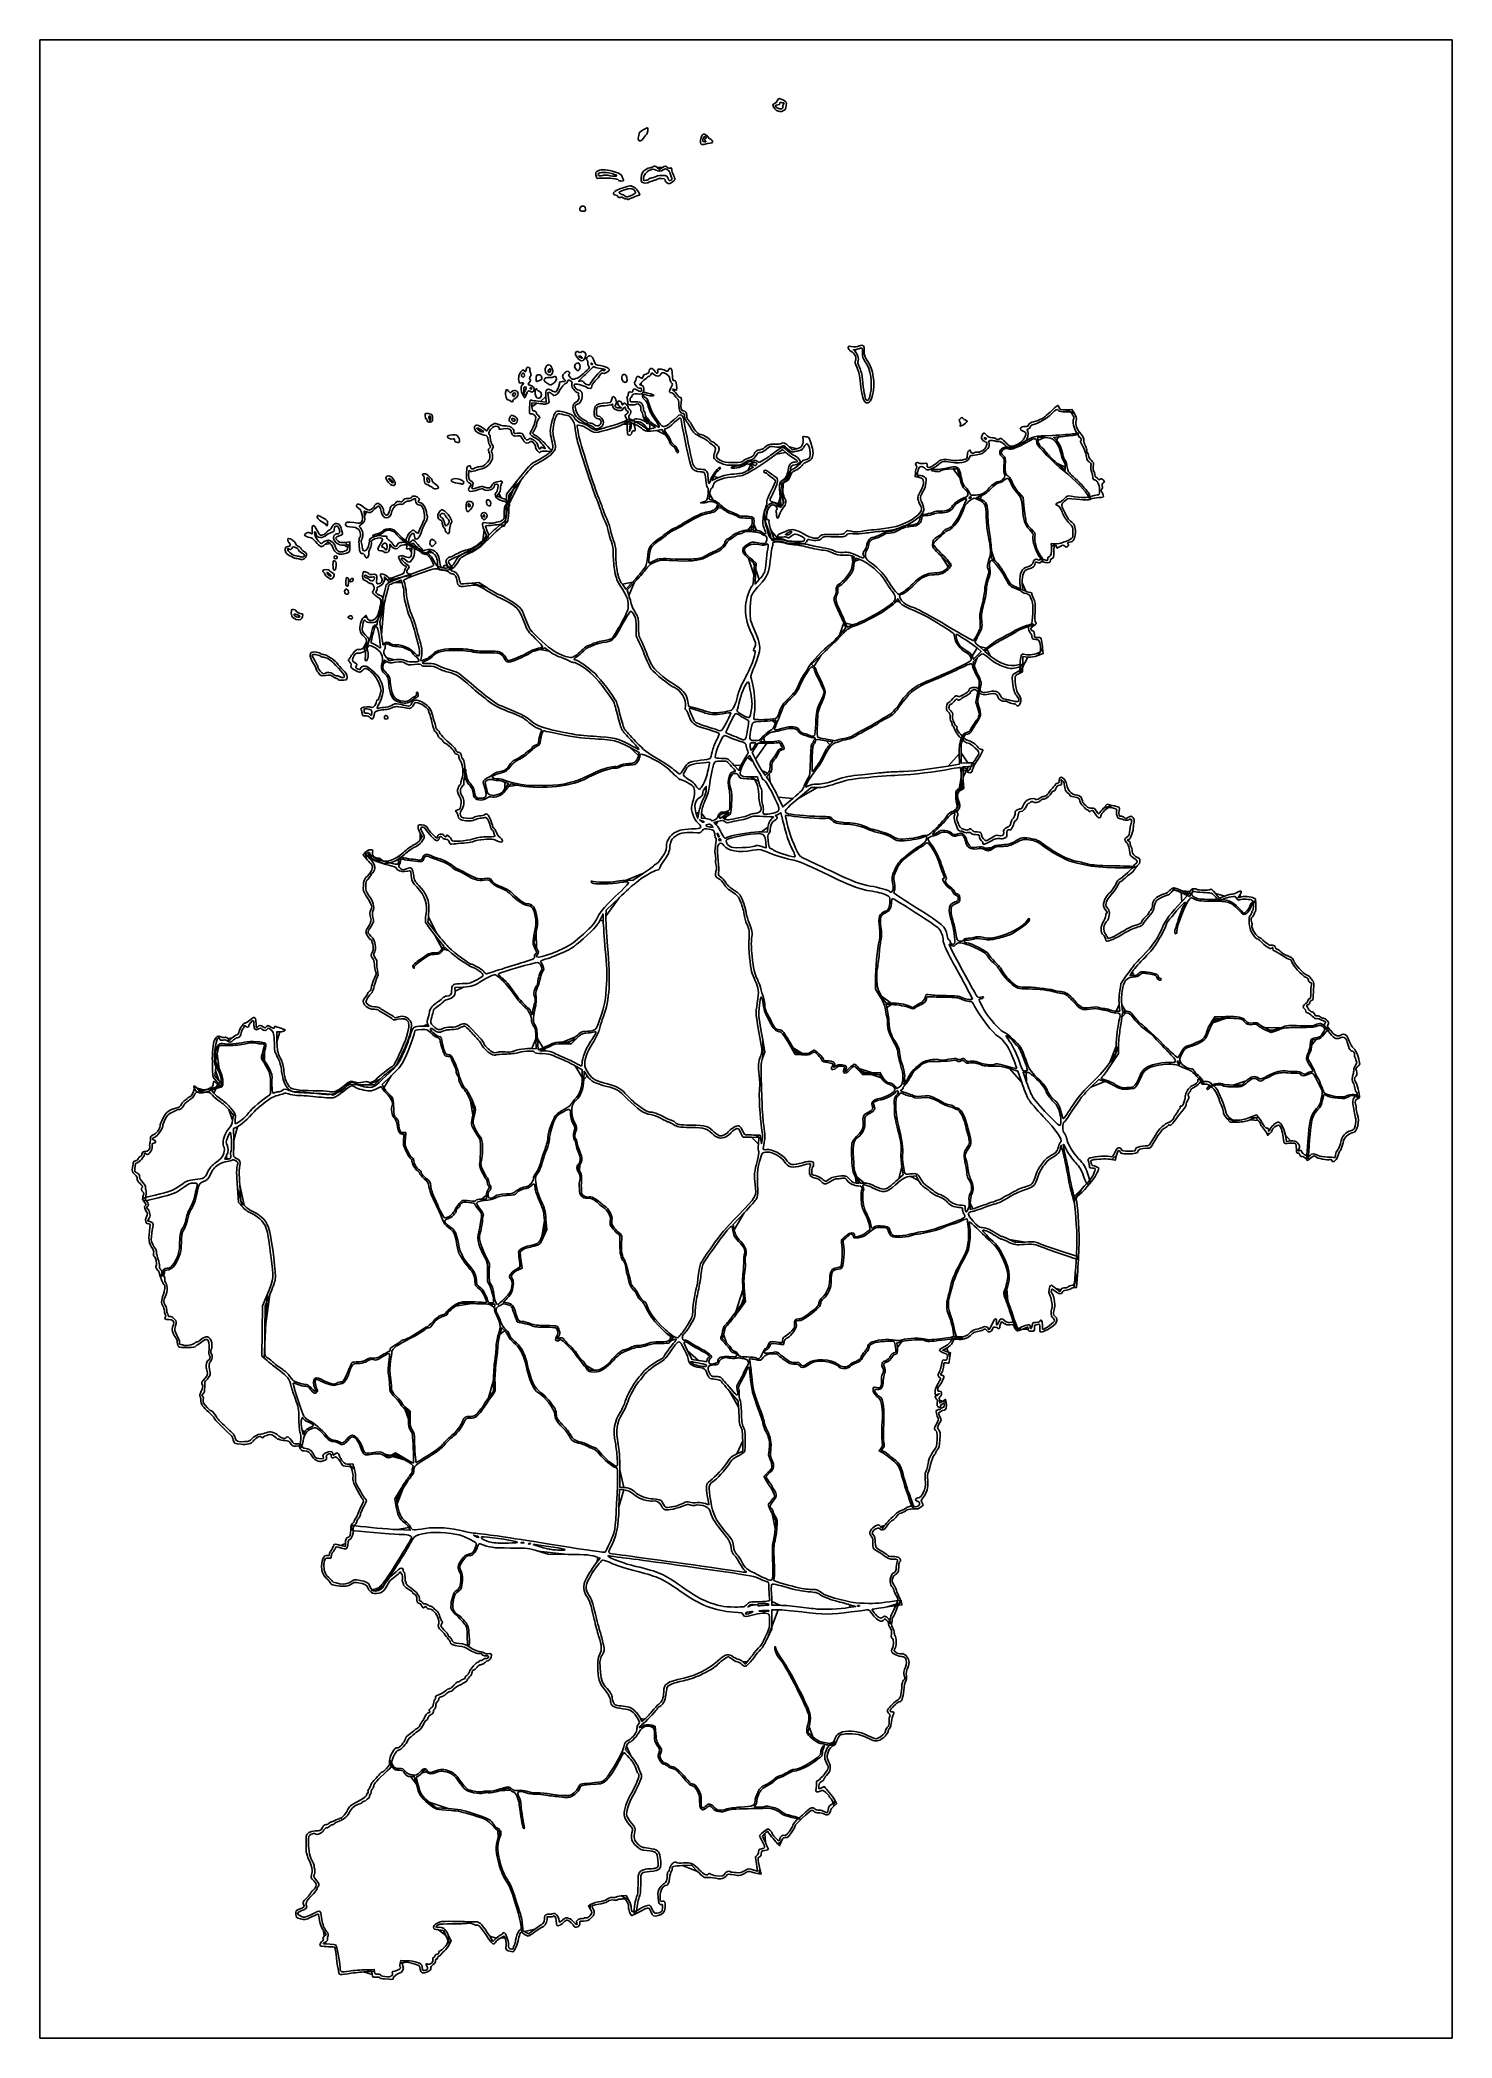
# Model space of a CAD drawing. Extents: x 0 to 210, y 0 to 297.
import ezdxf

# ---------------------------------------------------------------- set-up
doc = ezdxf.new("R2010")
doc.units = 0
doc.layers.get('0').update_dxf_attribs({"linetype": 'CONTINUOUS'})

msp = doc.modelspace()

# ---------------------------------------------------------------- linework, layer by layer
at = {"color": 7}
for points in [[(0.141111, 296.858883), (209.858887, 296.858883), (209.858887, 0.141106), (0.141111, 0.141106), (0.141111, 296.858883)], [(109.808613, 286.278647), (109.808613, 286.278647)], [(110.346625, 286.657903), (110.346625, 286.657903)], [(89.022585, 282.010202), (89.022585, 282.010202)], [(98.956874, 281.927217), (98.956874, 281.927217)], [(98.246309, 281.607529), (98.246309, 281.607529)], [(84.458338, 276.778055), (84.458338, 276.778121)], [(86.041805, 276.055155), (86.041805, 276.055155)], [(90.544882, 276.177148), (90.544882, 276.177148)], [(91.797947, 277.910977), (92.160467, 277.625821), (92.610173, 277.90376)], [(87.186535, 273.24306), (87.186535, 273.24306)], [(88.097441, 273.828874), (88.097441, 273.828874)], [(89.546386, 275.745476), (89.546386, 275.745476)], [(80.319275, 271.634886), (80.319275, 271.634886)], [(80.125432, 249.479447), (80.125432, 249.479448)], [(80.667392, 249.689827), (80.667392, 249.689827)], [(121.317246, 250.912199), (120.94259, 250.822201), (121.213514, 250.577018)], [(72.1069, 247.063417), (72.1069, 247.063417)], [(73.818998, 246.596149), (73.818998, 246.596149)], [(75.353599, 247.312431), (75.353599, 247.312431)], [(75.96133, 247.872963), (75.96133, 247.872963)], [(79.692736, 248.057439), (79.692736, 248.057439)], [(82.24779, 248.709665), (82.24779, 248.709665)], [(69.914607, 243.313093), (69.914607, 243.313093)], [(70.709961, 244.118714), (70.709961, 244.118714)], [(72.38677, 244.278698), (72.145434, 243.712843), (71.863259, 244.173792), (71.863259, 244.173792)], [(71.979867, 244.865217), (71.98453, 244.371342), (72.17275, 244.700592)], [(72.365632, 245.194466), (72.365632, 245.194466)], [(73.160499, 245.095691), (73.160499, 245.095691)], [(73.770307, 243.943318), (73.770307, 243.943318)], [(74.477495, 243.166273), (75.333544, 243.089111), (75.288667, 243.899883)], [(75.465247, 245.873248), (75.465247, 245.873248)], [(81.85269, 245.762674), (81.85269, 245.762674)], [(86.779883, 246.118382), (86.779883, 246.118382)], [(89.449857, 245.962753), (89.184059, 245.710366), (89.451051, 245.611599)], [(123.459799, 244.216837), (123.459799, 244.216837)], [(57.660609, 240.344807), (57.660609, 240.344807)], [(57.965223, 240.5949), (58.071182, 240.28865), (58.11959, 240.596283)], [(58.091505, 240.980408), (58.091505, 240.980408)], [(70.719967, 240.347889), (70.719967, 240.347889)], [(73.938345, 242.903072), (73.201642, 242.965216), (73.213995, 242.384239)], [(86.198786, 242.207218), (86.528036, 242.212104), (86.231711, 242.41881)], [(86.655715, 240.122492), (87.573593, 240.52109), (88.285899, 240.27897)], [(122.684558, 243.090874), (122.684558, 243.090874)], [(152.531494, 241.954493), (153.405744, 242.000751), (153.773674, 241.404942)], [(66.048706, 238.695238), (66.048706, 238.695238)], [(70.034431, 240.087007), (70.034431, 240.087007)], [(88.237868, 239.896456), (87.581635, 240.129526), (86.659736, 239.736434)], [(87.934427, 239.726996), (87.934427, 239.726996)], [(90.004533, 240.183281), (90.323193, 239.893541), (90.051247, 240.288641)], [(93.031303, 238.239482), (92.501432, 238.990837), (91.753631, 238.884756)], [(136.835886, 239.69125), (136.835886, 239.691256)], [(140.722533, 237.640558), (140.722533, 237.640558)], [(149.31595, 237.832686), (148.361126, 237.880985), (148.361126, 237.391361)], [(151.408292, 237.901855), (150.702025, 237.829532), (151.100009, 237.412839)], [(61.933085, 237.152784), (61.933085, 237.152784)], [(110.931667, 235.589151), (110.444021, 236.049688), (109.482968, 235.330093)], [(111.405118, 236.438935), (111.833936, 235.971015), (112.525703, 236.136967)], [(52.351919, 231.464755), (52.351919, 231.464755)], [(100.220336, 232.048547), (99.902938, 231.422192), (100.919929, 231.859567)], [(105.282547, 232.947848), (106.067936, 233.412464), (105.648678, 233.698531)], [(105.998216, 234.062739), (105.624517, 233.931246), (105.953767, 233.792871)], [(106.553508, 233.780979), (106.553508, 233.780975)], [(130.713343, 231.863722), (130.120693, 232.010408), (130.159649, 232.593076)], [(136.771866, 231.812704), (136.416356, 233.17685), (135.770829, 233.148112)], [(151.160907, 234.030001), (152.377972, 232.967758), (152.418931, 233.435799)], [(152.204826, 234.264694), (152.204826, 234.264694)], [(52.195699, 230.865684), (52.195699, 230.865684)], [(58.015014, 231.382779), (58.015014, 231.382779)], [(58.493362, 230.317154), (58.493362, 230.317154)], [(62.745234, 230.923591), (62.745234, 230.923591)], [(68.27619, 229.50466), (68.001378, 229.155293), (68.638365, 228.888372)], [(69.406564, 227.596096), (69.427916, 229.391469), (70.918901, 231.28416)], [(71.503534, 231.409354), (69.780719, 229.246758), (69.786316, 227.853457)], [(99.607938, 229.400346), (99.546289, 228.652937), (100.134167, 228.504908)], [(109.812993, 228.031843), (110.182172, 227.941321), (110.078484, 228.978688)], [(110.577914, 231.157641), (110.263315, 230.919102), (110.418802, 229.434117)], [(138.417785, 228.896605), (138.417785, 228.896605)], [(139.907337, 229.151541), (139.273242, 228.936878), (139.808101, 228.695686)], [(145.502066, 229.661303), (146.148818, 228.911454), (146.325796, 227.21962)], [(48.620287, 226.781115), (48.295705, 226.904522), (48.364896, 226.141462)], [(63.473363, 227.100436), (63.473363, 227.100436)], [(63.970043, 227.867153), (63.970043, 227.867153)], [(65.860563, 225.811068), (65.860563, 225.811068)], [(66.180406, 226.204533), (66.180406, 226.204533)], [(66.671467, 227.72869), (66.671467, 227.72869)], [(98.716859, 228.118283), (98.249324, 228.130163), (98.670865, 228.252069)], [(101.458362, 227.307064), (100.979804, 227.781386), (100.829557, 227.365886)], [(109.806814, 227.774449), (110.114623, 227.44249), (110.416141, 227.850315)], [(42.67034, 224.829701), (42.67034, 224.829701)], [(60.469239, 223.774895), (60.469239, 223.774895)], [(60.729078, 224.912682), (60.729078, 224.912686)], [(65.897547, 222.596109), (66.455552, 223.209855), (66.117666, 224.041395)], [(105.251402, 224.060958), (105.800185, 224.058008), (105.889092, 224.82403)], [(106.150193, 224.934422), (106.058734, 224.023709), (106.545202, 224.023709)], [(107.926373, 223.661535), (107.926373, 223.661535)], [(108.746261, 223.945955), (109.149725, 222.838413), (109.731334, 222.838413)], [(111.682711, 223.628612), (111.682711, 223.628612)], [(38.589282, 219.802092), (38.589282, 219.802092)], [(39.445332, 220.339233), (39.445332, 220.339233)], [(43.243028, 222.085373), (42.892178, 222.346132), (42.460474, 221.94267)], [(43.816499, 220.039791), (43.816499, 220.039791)], [(44.089609, 220.788008), (44.089609, 220.788008)], [(45.873941, 221.4995), (45.915106, 221.913734), (45.347141, 221.837668)], [(45.46965, 222.244061), (46.162025, 222.330567), (46.162025, 221.593482)], [(45.873941, 221.4995), (45.873941, 221.4995)], [(48.83748, 221.460033), (48.83748, 221.460033)], [(51.69342, 221.591397), (51.69342, 221.591397)], [(52.367076, 221.620189), (52.096864, 221.982364), (52.090898, 221.653114)], [(55.333977, 220.785776), (55.352786, 221.404442), (54.953687, 221.316786)], [(58.4121, 220.729801), (58.015014, 221.012551), (57.623389, 220.73369)], [(58.148133, 221.848953), (58.148133, 221.848953)], [(106.174956, 217.500335), (106.237721, 219.065609), (105.361632, 219.87939)], [(105.94469, 219.650859), (106.508983, 219.163154), (106.427325, 217.609511), (106.345666, 216.055868), (106.953501, 216.714368)], [(120.884912, 219.395157), (121.06567, 220.092001), (120.720287, 220.233213)], [(121.889451, 219.717118), (121.296802, 219.919118), (121.142298, 219.436191)], [(135.004322, 218.595208), (135.24183, 219.036231), (133.965342, 220.255948)], [(141.446408, 220.994612), (141.446408, 219.875163), (141.938742, 219.513274)], [(150.353692, 221.626624), (150.323467, 222.061459), (150.955982, 222.032598)], [(42.836603, 217.058776), (42.836603, 217.058776)], [(43.323802, 217.342776), (43.323802, 217.342776)], [(43.750271, 218.182273), (43.750271, 218.182273)], [(49.769681, 216.725141), (49.769681, 216.725141)], [(52.98551, 216.82445), (51.972851, 216.455844), (51.635586, 216.772688), (51.29832, 217.089533), (51.29832, 216.694434)], [(53.873549, 216.284445), (53.796552, 216.644722), (52.916801, 216.313585)], [(61.09968, 218.849245), (61.418651, 218.379217), (61.014178, 218.238217)], [(89.691853, 218.129252), (89.691853, 218.129251)], [(91.400931, 219.538009), (91.400931, 219.538009)], [(107.731923, 217.767967), (107.731923, 217.767965)], [(45.419452, 214.738871), (45.419452, 214.738871)], [(45.586557, 215.957095), (45.586557, 215.957095)], [(46.184502, 216.602121), (46.184502, 216.602121)], [(64.270761, 216.199453), (65.32436, 216.279356), (66.509659, 215.524873)], [(86.634847, 216.030229), (87.17137, 215.280983), (88.148115, 216.326925)], [(88.445453, 216.342385), (87.327625, 215.180204), (87.607287, 214.366887)], [(127.796585, 213.45664), (127.528782, 213.886509), (127.244171, 213.45664)], [(128.238697, 214.818825), (128.238697, 214.818825)], [(146.025863, 216.2225), (146.056378, 215.203823), (146.552913, 215.004276)], [(37.832008, 211.000582), (37.832008, 211.000582)], [(38.786832, 211.21995), (38.786832, 211.21995)], [(46.031426, 210.981957), (46.031426, 210.981957)], [(48.22307, 211.135628), (48.521927, 211.416391), (48.675028, 211.08037)], [(51.270923, 213.130709), (50.618599, 210.392773), (50.853036, 208.548974)], [(122.794912, 210.795529), (122.794912, 210.795529)], [(50.544141, 208.110361), (50.544141, 208.110361)], [(118.87314, 208.460987), (119.804089, 209.558298), (119.505116, 210.304785)], [(119.776045, 210.275557), (120.033237, 209.675553), (120.928419, 210.007557)], [(139.360322, 208.655809), (139.360322, 208.655809)], [(51.678544, 204.537129), (51.334402, 204.776815), (51.18467, 204.277049)], [(51.655357, 205.087507), (52.022669, 204.655135), (52.776423, 204.797206)], [(56.458678, 206.470549), (56.458678, 206.470549)], [(57.685764, 205.028672), (57.685764, 205.028672)], [(75.786061, 206.081679), (75.146093, 206.602268), (74.449621, 206.361698)], [(79.877196, 205.570979), (79.877192, 205.570979)], [(116.17067, 205.524495), (114.732135, 204.143573), (115.084146, 203.817339)], [(138.568832, 205.362202), (138.765789, 204.890794), (139.353711, 205.467795), (139.941632, 206.044796), (139.311409, 206.596816), (139.311409, 206.596816)], [(139.327911, 205.10607), (138.716547, 204.494714), (138.875245, 203.953696)], [(139.675822, 206.765255), (140.341223, 206.208155), (140.696496, 206.529992)], [(140.820847, 206.350774), (140.458225, 206.046677), (141.33229, 205.33285)], [(146.850831, 205.217739), (146.131829, 205.277364), (146.094097, 204.148136), (146.056378, 203.018907), (145.556972, 202.784134)], [(149.059254, 206.486748), (149.129805, 205.741508), (148.349813, 205.44981)], [(44.449927, 201.898133), (44.449927, 201.898133)], [(45.371826, 202.368422), (45.371826, 202.368422)], [(56.406621, 204.599141), (56.406621, 204.599141)], [(139.43381, 197.58496), (139.113464, 198.539784), (139.39193, 199.790933)], [(49.354676, 197.309464), (49.354676, 197.309464)], [(51.29832, 196.213089), (51.29832, 196.213089)], [(101.516594, 197.030672), (101.516594, 197.030672)], [(105.809237, 197.486185), (105.809237, 197.486185)], [(109.329632, 195.433656), (109.416832, 195.869656), (108.882136, 195.779319)], [(109.068589, 196.047766), (109.068589, 196.047766)], [(102.133526, 195.587218), (102.133526, 195.587218)], [(105.153422, 194.029063), (105.153422, 194.029063)], [(107.606212, 193.216794), (107.085609, 192.67914), (107.803762, 192.653844)], [(107.516618, 193.399707), (107.516618, 193.399707)], [(115.353059, 195.337226), (115.353059, 195.337226)], [(119.600039, 193.146433), (119.600039, 193.146439)], [(89.031403, 190.597174), (89.119621, 191.067414), (87.692128, 191.813127)], [(89.096183, 191.571577), (89.096183, 191.571571)], [(104.989825, 190.40763), (104.989825, 190.40763)], [(106.042639, 189.649384), (105.538861, 190.59925), (105.227707, 190.306935)], [(108.113576, 192.417538), (106.783338, 192.415747), (106.354883, 191.726507), (105.926429, 191.037268), (106.416076, 190.047334)], [(106.146569, 191.853662), (106.146569, 191.853662)], [(117.456062, 192.187966), (117.895798, 192.627702), (116.896453, 192.7896)], [(135.049232, 189.040919), (136.68526, 189.327025), (136.676041, 190.838458)], [(136.946724, 190.998726), (136.969087, 189.452493), (137.923911, 189.499021)], [(95.744771, 188.610043), (95.744771, 188.610043)], [(103.25392, 189.097512), (103.912419, 188.38069), (104.25115, 189.145321)], [(105.609027, 187.411145), (106.69417, 187.411145), (106.856347, 186.778366)], [(107.364198, 188.366355), (107.822674, 187.675315), (108.197931, 187.971258)], [(108.440919, 187.856462), (108.033906, 187.436537), (108.575593, 186.63887)], [(108.580477, 188.984343), (108.580477, 188.984337)], [(115.428111, 188.914802), (115.428112, 188.914802)], [(136.663622, 185.645524), (137.070759, 185.856072), (136.977924, 187.32309)], [(137.269099, 186.944111), (137.333803, 185.707159), (136.921662, 185.472641)], [(138.055611, 188.964903), (137.232487, 188.925693), (137.266887, 187.411145)], [(68.104472, 184.794519), (68.104472, 184.794519)], [(69.201917, 185.687878), (69.707355, 186.432167), (69.16072, 186.658256)], [(71.003157, 186.19055), (70.096946, 186.409067), (69.752009, 185.990301)], [(78.197266, 186.400836), (78.197266, 186.400836)], [(98.562999, 186.137357), (98.562999, 186.137357)], [(98.631794, 184.114934), (98.631794, 184.114934)], [(99.105374, 185.548461), (99.105374, 185.997966), (98.841974, 185.663106)], [(109.788088, 184.400025), (110.458897, 182.958859), (111.956207, 184.218371)], [(115.628117, 185.830746), (114.686502, 185.830746), (112.756549, 184.231489)], [(113.655479, 186.085928), (113.655479, 186.085928)], [(115.640764, 186.357059), (115.640804, 186.357059)], [(97.617181, 181.936131), (97.841088, 181.287101), (97.999652, 182.209)], [(98.407185, 182.050539), (98.381024, 181.287101), (98.996106, 181.247393)], [(100.817472, 181.509041), (100.817472, 181.509041)], [(102.093981, 181.564197), (101.541821, 181.346326), (101.871071, 181.161841)], [(102.101546, 181.819379), (102.101546, 181.819379)], [(103.912419, 181.33421), (103.912419, 181.33421)], [(109.033434, 182.034511), (109.033434, 182.034511)], [(158.101306, 182.780459), (158.645477, 183.351918), (159.331014, 183.196986)], [(56.614907, 178.088348), (56.926356, 178.547296), (56.61531, 179.061149)], [(98.585669, 180.839809), (98.585669, 180.839809)], [(99.936821, 180.184931), (99.936821, 180.184931)], [(100.769752, 180.815181), (100.261082, 180.673946), (100.583454, 180.322044)], [(100.924955, 178.785356), (100.924955, 178.785356)], [(101.260488, 178.125553), (101.260488, 178.125553)], [(102.85882, 178.650799), (102.85882, 178.650759)], [(107.293382, 179.247583), (108.172048, 179.232438), (108.264101, 179.969207)], [(129.832001, 178.338104), (129.832067, 178.338104)], [(48.605322, 175.286552), (48.12569, 175.860645), (48.485495, 176.2362)], [(106.292976, 177.1446), (106.292976, 177.1446)], [(112.227119, 175.920331), (112.227119, 175.920331)], [(140.473765, 176.850027), (140.94936, 176.583809), (141.495506, 176.945246)], [(87.120704, 172.048184), (88.240153, 172.095437), (89.787626, 173.11357)], [(86.144585, 169.45205), (84.252959, 167.640242), (84.18902, 166.759222)], [(126.818551, 170.652336), (126.818551, 170.652336)], [(169.736792, 168.923907), (170.633141, 169.864415), (169.647183, 170.274871)], [(169.737003, 170.496601), (170.765263, 170.047689), (170.910514, 170.366508)], [(169.798414, 170.492782), (170.748945, 170.037245), (170.950459, 170.426932)], [(171.109513, 170.041947), (170.878064, 169.650126), (169.92511, 170.08363)], [(174.715995, 170.118293), (175.261786, 169.412895), (176.106878, 169.719651)], [(175.793867, 169.237498), (175.16205, 168.957596), (174.9645, 169.257187)], [(178.372814, 169.934848), (178.084931, 169.469039), (178.401432, 169.579311)], [(57.822512, 166.659038), (57.72292, 165.859462), (59.037592, 164.22259)], [(83.795165, 166.009916), (83.762339, 167.063515), (83.348211, 166.203607)], [(59.857788, 161.891384), (60.098797, 162.287682), (58.795138, 163.921893)], [(73.813325, 164.268922), (73.512244, 162.736871), (73.880889, 162.032764)], [(60.829949, 161.629235), (60.28652, 162.128339), (60.081747, 161.815815)], [(135.948597, 162.684494), (135.94861, 162.684494)], [(68.727809, 158.892354), (68.727809, 158.892354)], [(124.926616, 154.765078), (124.247784, 155.900041), (124.227673, 157.333225)], [(162.350299, 158.45839), (162.05005, 157.910439), (162.576151, 157.910439)], [(63.019609, 156.208153), (61.76846, 156.132425), (61.809699, 155.603466)], [(125.13869, 154.856662), (125.748953, 153.8232), (126.551975, 153.838279)], [(73.620366, 153.825926), (73.620366, 153.825926)], [(126.596049, 153.615944), (125.837101, 153.650146), (125.913179, 153.179161)], [(130.134568, 153.387932), (130.134568, 153.387932)], [(159.98497, 152.642444), (160.51385, 152.642444), (160.425071, 153.622107)], [(160.806671, 153.565318), (160.899349, 152.642444), (161.355583, 152.642444)], [(161.412267, 152.378978), (160.898032, 152.378978), (160.829956, 151.753404)], [(174.15477, 151.066681), (174.623489, 151.795653), (176.255356, 151.825615)], [(176.383566, 151.57179), (174.731589, 151.547741), (174.326164, 150.877073)], [(28.054535, 148.558325), (28.29751, 148.289829), (28.702206, 148.675617)], [(35.783853, 149.547431), (35.296795, 149.547431), (35.338097, 148.098732)], [(56.991534, 150.401702), (57.877685, 150.403546), (57.73115, 150.725157)], [(73.202831, 147.092242), (73.8306, 147.042315), (73.794117, 148.541349)], [(74.03241, 148.53354), (74.12009, 146.893428), (74.858518, 147.194323)], [(77.748133, 148.032882), (78.855878, 148.032882), (79.700603, 148.823082)], [(79.73492, 148.495057), (79.036099, 147.769483), (77.810466, 147.769483)], [(107.483258, 148.373577), (107.810801, 146.541329), (107.51517, 145.812936)], [(182.006334, 150.195197), (182.989961, 149.709053), (184.278157, 150.137657)], [(184.01535, 149.832719), (182.991159, 149.464631), (182.077531, 149.885742)], [(189.670569, 148.435384), (189.122236, 148.362198), (189.055912, 147.637849)], [(26.444299, 146.281221), (26.226754, 145.152751), (26.737366, 144.123451)], [(33.510029, 146.64848), (33.230397, 145.629202), (33.504061, 145.259059)], [(68.180255, 146.566497), (68.180255, 146.566497)], [(74.872597, 146.932596), (74.411648, 146.732728), (75.201847, 146.723773)], [(76.118668, 147.764044), (76.118668, 147.764044)], [(113.31046, 146.150075), (112.304211, 146.221785), (111.861761, 146.983972)], [(112.022008, 147.197049), (112.493003, 146.408905), (113.389197, 146.35284)], [(159.014315, 145.014743), (159.950715, 146.408549), (159.957036, 147.45119)], [(160.332275, 147.427234), (160.34347, 146.360623), (159.349636, 144.859087)], [(26.208116, 143.806989), (26.11844, 143.034332), (26.715812, 142.335098)], [(50.662661, 142.55912), (49.792374, 141.709958), (48.932024, 141.711275)], [(52.295361, 143.006491), (50.96907, 141.733559), (51.224949, 141.252815)], [(80.667392, 142.758303), (80.667392, 143.927139), (79.625808, 144.527914)], [(80.668398, 144.904971), (80.668398, 144.905011)], [(81.416786, 143.027458), (80.957014, 143.710177), (80.909522, 142.480258)], [(125.05505, 142.755471), (124.80464, 143.246316), (123.544985, 143.234595), (122.285329, 143.222874), (121.729852, 143.849884)], [(121.805289, 144.105013), (122.308578, 143.469627), (123.622436, 143.489724), (124.936292, 143.509822), (125.187148, 143.018107)], [(128.275389, 142.435638), (128.275386, 142.435638)], [(128.542257, 142.501435), (128.460302, 141.777086), (128.737292, 142.172185)], [(129.28365, 143.094085), (129.28365, 143.094137)], [(145.942247, 142.055592), (145.378295, 143.741692), (144.136945, 144.11838)], [(146.61547, 143.555087), (146.150227, 143.555087), (146.670639, 142.073463)], [(146.785811, 143.818487), (146.785811, 143.818487)], [(158.308918, 142.193126), (157.39147, 142.505636), (156.223239, 141.351432)], [(169.283968, 145.036355), (169.283968, 145.036355)], [(23.483291, 141.193813), (23.846575, 140.758664), (24.632935, 140.919746)], [(26.309362, 141.125843), (25.619033, 140.90065), (25.965095, 140.44693)], [(26.242419, 141.348758), (27.065544, 141.616675), (27.06528, 142.28957)], [(162.146441, 141.316189), (162.146507, 141.316189)], [(177.3516, 141.656185), (178.619264, 141.645913), (179.288536, 142.271487)], [(28.759018, 136.453092), (28.861905, 137.205428), (28.1942, 138.007849)], [(64.415658, 137.167643), (64.629783, 138.089542), (64.09419, 139.328127)], [(152.577747, 137.240157), (152.5778, 137.240104)], [(177.993426, 136.1525), (176.92422, 136.129769), (176.410946, 136.714358)], [(179.786493, 136.843977), (180.796052, 137.245017), (181.169118, 136.811052)], [(181.048362, 136.414214), (180.678865, 136.828068), (179.870755, 136.50165)], [(29.462165, 135.46724), (28.908408, 135.217537), (28.914348, 133.492716)], [(29.477731, 136.068673), (29.477724, 136.068673)], [(54.089119, 134.599496), (54.496941, 134.599496), (54.412362, 133.689463)], [(106.840256, 132.875254), (106.909858, 133.890726), (105.806238, 133.906359)], [(106.439572, 134.230841), (107.122926, 134.204396), (107.221416, 133.578822), (107.319907, 132.953247), (107.4239, 133.534821)], [(107.322159, 135.246919), (107.322159, 135.246919)], [(151.776064, 136.398634), (151.776064, 136.398634)], [(182.811955, 134.477976), (182.493966, 134.179241), (182.33079, 134.487946)], [(185.111, 134.242246), (185.27739, 133.292704), (185.846413, 133.370696)], [(27.85929, 131.208224), (27.605221, 130.648499), (27.895107, 130.650475)], [(28.367443, 130.768043), (28.367443, 130.768083)], [(151.931167, 132.295222), (151.827203, 132.690321), (151.675116, 132.151511)], [(160.018435, 131.227505), (159.804014, 130.48992), (159.31766, 130.6001)], [(188.845087, 130.826241), (188.387917, 130.47754), (188.124399, 130.760392)], [(80.316913, 129.827667), (79.966435, 129.321926), (80.280643, 128.898695)], [(121.339055, 127.092511), (121.75102, 127.092511), (121.277, 127.999975), (121.277, 128.000068)], [(121.512786, 127.989057), (121.955301, 127.103745), (122.613801, 127.095711)], [(127.719839, 127.778364), (128.348082, 128.343752), (128.15106, 129.52905)], [(130.64082, 127.500872), (130.295972, 128.181392), (129.49307, 128.097473)], [(30.16844, 123.621732), (29.649589, 124.231529), (29.470273, 126.419353)], [(29.829186, 126.77111), (29.991837, 124.40831), (30.471265, 123.829686)], [(65.715323, 124.722006), (66.443805, 124.722006), (66.443805, 125.298535)], [(67.764451, 125.14068), (67.764451, 125.140627)], [(126.543414, 126.751289), (126.543414, 126.751289)], [(153.697565, 124.452034), (153.541066, 124.906781), (154.903857, 126.287851)], [(61.237271, 122.421644), (61.237271, 122.421644)], [(75.287764, 121.701298), (75.409057, 120.195126), (74.91673, 119.10199)], [(104.7304, 122.676746), (103.089054, 120.960723), (103.255911, 120.151032)], [(138.007712, 123.323617), (138.007712, 123.323617)], [(138.300335, 124.121138), (138.286086, 123.184304), (138.684122, 123.274018)], [(140.132821, 123.767946), (140.132821, 123.767946)], [(74.679779, 119.162177), (75.149213, 120.178215), (75.063447, 121.56113)], [(129.528048, 119.546201), (129.528044, 119.546201)], [(144.077785, 118.727383), (145.054945, 118.263681), (146.483375, 118.350432)], [(66.222863, 116.559998), (66.902324, 115.180534), (66.869807, 113.815768)], [(71.659273, 115.14645), (71.744247, 114.460623), (71.234148, 114.230056)], [(154.26668, 114.053921), (154.090123, 111.617473), (153.695458, 111.572669)], [(33.458162, 101.114409), (33.10231, 101.410312), (33.15408, 105.131255), (33.205849, 108.852198), (33.880635, 110.518622)], [(34.283397, 110.548215), (33.592982, 108.852132), (33.548442, 105.140237)], [(69.086108, 109.892995), (69.086108, 109.892995)], [(103.497525, 107.981938), (104.663031, 109.578628), (104.545548, 111.256747)], [(104.831629, 110.432583), (104.922693, 109.510684), (103.917609, 108.127835)], [(143.736735, 111.387539), (143.485215, 110.629935), (143.905008, 109.54374)], [(151.012587, 111.454363), (151.557613, 110.961977), (151.753385, 111.256813)], [(64.272003, 109.214728), (62.561151, 109.273742), (61.868481, 108.813833)], [(67.654763, 108.609185), (67.694954, 109.115571), (66.838905, 109.135642)], [(67.495458, 109.675295), (67.495458, 109.675295)], [(69.161307, 105.199159), (68.759516, 105.628843), (68.45771, 104.613885)], [(93.742278, 103.819221), (94.20376, 104.13239), (93.790095, 104.355253)], [(95.545821, 104.911474), (95.545821, 104.911474)], [(101.655632, 104.645111), (101.440204, 104.012859), (102.099217, 103.403431)], [(135.520731, 103.820643), (135.730054, 104.343768), (136.469141, 104.267488)], [(146.8883, 105.425894), (146.84663, 105.753471), (146.131421, 105.420942)], [(96.333264, 102.214103), (96.987752, 100.909892), (97.947788, 100.756343)], [(99.454597, 101.191282), (99.454597, 101.191282)], [(107.398075, 101.757907), (107.398085, 101.757894)], [(110.646735, 103.507659), (110.56486, 103.098296), (109.872638, 103.198072)], [(128.166009, 103.55461), (127.396623, 103.338069), (127.475641, 102.671154)], [(134.802966, 102.606818), (134.217178, 102.284154), (134.785714, 102.094638), (135.354249, 101.905135), (135.272727, 101.310299)], [(81.254358, 100.02828), (81.717719, 99.30393), (82.437855, 99.30393)], [(83.657715, 99.628742), (83.657715, 99.628742)], [(99.161966, 100.02828), (99.161966, 100.02828)], [(100.479653, 100.354263), (100.479649, 100.354263)], [(120.364874, 100.083054), (120.364874, 100.083054)], [(41.152765, 96.241869), (41.152762, 96.241908)], [(66.773055, 95.232982), (67.497404, 96.189097), (67.499762, 97.845289)], [(103.898314, 93.810031), (103.818919, 94.703575), (102.568855, 96.180628)], [(103.705222, 96.386791), (103.705222, 96.386791)], [(133.717733, 94.889561), (133.768477, 94.45486), (134.208868, 94.71469), (134.649246, 94.974521), (134.737169, 94.505893)], [(54.854217, 92.032728), (54.854217, 93.241996), (54.33162, 93.58784)], [(54.524964, 93.713732), (55.117614, 93.228102), (55.117614, 92.057474)], [(39.070285, 90.389113), (39.222037, 89.786455), (39.40928, 90.143822)], [(40.246807, 90.802467), (40.246807, 90.802467)], [(51.358253, 86.853881), (51.842118, 86.484818), (52.403232, 86.757424), (52.964346, 87.030029), (54.271457, 86.264181)], [(54.293764, 85.996659), (52.950304, 86.783013), (52.511884, 86.524341)], [(55.583343, 87.681417), (55.583343, 87.681417)], [(57.839546, 86.702255), (57.839548, 86.702255)], [(85.884772, 86.251472), (85.884772, 86.251472)], [(103.637111, 86.898988), (104.505068, 87.313592), (104.505068, 88.836214)], [(125.210079, 87.110392), (124.77726, 87.331438), (125.052047, 87.717344)], [(46.048414, 85.374693), (46.592782, 85.409976), (46.83773, 84.553927)], [(86.256321, 84.520699), (86.264631, 81.919705), (86.85728, 81.919705)], [(53.002357, 79.279847), (52.854729, 80.231339), (53.689849, 81.608657)], [(54.072166, 81.787847), (53.129138, 80.273299), (53.214909, 79.4831)], [(86.832891, 81.541858), (86.225079, 81.590298), (86.134759, 79.02215)], [(94.759273, 79.181125), (94.759278, 79.180559)], [(109.335043, 75.803642), (109.414434, 76.99708), (108.869399, 78.031596)], [(53.254722, 75.64605), (55.145728, 75.556705), (54.93045, 75.972995)], [(64.863407, 74.731039), (64.534157, 74.818738), (64.863208, 74.626469)], [(65.247532, 74.593847), (65.247532, 74.593847)], [(124.979935, 76.128585), (125.280992, 75.84576), (125.593643, 76.260917)], [(44.812101, 73.303557), (45.503526, 73.119494), (45.503526, 73.57719)], [(71.048541, 73.739168), (71.048541, 73.739168)], [(72.010631, 73.708824), (72.010631, 73.708837)], [(72.993131, 73.570342), (72.993131, 73.570329)], [(78.560194, 71.971979), (75.596946, 71.99342), (74.148248, 72.442201)], [(78.092659, 72.679682), (78.092659, 72.679682)], [(82.867907, 70.823794), (83.318908, 71.383439), (82.997274, 71.505722)], [(84.790534, 73.689359), (84.790534, 73.689359)], [(104.847221, 69.55314), (104.847221, 69.55314)], [(108.933081, 68.437445), (108.933081, 68.437445)], [(105.143306, 64.535164), (105.143306, 64.535164)], [(105.708172, 63.278866), (105.708172, 63.278866)], [(106.085995, 64.437482), (106.546416, 64.493007), (106.068667, 64.514092)], [(106.085995, 64.437482), (106.085995, 64.437482)], [(107.89634, 64.40166), (107.89634, 64.40166)], [(109.753609, 63.745057), (108.851164, 63.745057), (108.851164, 62.317602), (108.851164, 60.89016), (108.189831, 59.537799)], [(108.456065, 63.581288), (108.456065, 63.581288)], [(108.850981, 64.963189), (108.840616, 64.403464), (110.015864, 64.403464)], [(120.243203, 64.062335), (121.296802, 64.220639), (120.572453, 64.433637)], [(120.243206, 64.062335), (120.243203, 64.062335)], [(121.853783, 64.351351), (121.853783, 64.351338)], [(128.099393, 64.799038), (128.145195, 64.469788), (125.972148, 64.156711)], [(104.526205, 56.020267), (104.891003, 55.670775), (105.161954, 55.987342)], [(89.318859, 47.614654), (89.531744, 47.168231), (89.939538, 47.480913)], [(91.005831, 48.631193), (91.005831, 48.631193)], [(91.071681, 46.585196), (91.532631, 46.426524), (91.610315, 45.292127)], [(114.383025, 46.374397), (114.190266, 45.532163), (114.910017, 44.887519)], [(87.238281, 43.468044), (87.082671, 42.94866), (87.890634, 42.037323)], [(116.687307, 43.755835), (116.687307, 43.755888)], [(56.042018, 37.833015), (55.738679, 38.985389), (55.177757, 38.985389)], [(57.518417, 39.676813), (57.202392, 39.973138), (56.805729, 39.479264)], [(70.031523, 36.937469), (69.648036, 37.26016), (68.409427, 36.875122)], [(57.9592, 35.166383), (58.977185, 34.324333), (60.767921, 34.207239)], [(118.189554, 35.453317), (118.46504, 34.913308), (118.004229, 34.545628)], [(68.181338, 29.850515), (68.470171, 30.730362), (68.167476, 30.939804)], [(107.810075, 30.502284), (107.43018, 30.138332), (107.877299, 29.170601)], [(110.225338, 29.300523), (109.997274, 28.703356), (109.681486, 29.000023)], [(97.796121, 24.894293), (96.921109, 25.826623), (95.557561, 25.7645)], [(107.071566, 25.242494), (107.241468, 24.472419), (106.893968, 24.532856)], [(86.46868, 21.239714), (87.199522, 21.313123), (87.57373, 20.64742)], [(81.854903, 19.327919), (81.5947, 19.754679), (81.905086, 19.95805)], [(42.35508, 15.262647), (42.652791, 15.540007), (42.241581, 16.112611)], [(60.423704, 15.357774), (60.051657, 16.135461), (59.32966, 16.201311)], [(60.77519, 15.467927), (61.213151, 14.578308), (60.898182, 13.990373)], [(66.935862, 15.246948), (67.421402, 14.490148), (67.892981, 14.950623)], [(69.229395, 14.982942), (69.068326, 15.279504), (68.566408, 15.023453)], [(71.660041, 16.146234), (71.660041, 16.146234)], [(72.094258, 15.972338), (72.718119, 15.624018), (73.626248, 16.307764)], [(49.477979, 9.598459), (49.435586, 10.04155), (48.20713, 9.955418)], [(48.532636, 10.292017), (49.783785, 10.341036), (49.825457, 9.978861)], [(51.300957, 8.923642), (51.300904, 8.924037)], [(52.425298, 9.451693), (52.425285, 9.451324)], [(53.638076, 11.209965), (53.756661, 11.657666), (54.667614, 11.61888)]]:
    msp.add_lwpolyline(points, close=True, dxfattribs=at)
for points in [[(109.253808, 287.439595), (109.402827, 287.486888), (109.579155, 287.668673), (109.645648, 287.843571)], [(109.645648, 287.843571), (109.792323, 288.229359), (110.014805, 288.243148), (110.592534, 287.902283)], [(110.592534, 287.902283), (110.994664, 287.665012), (111.027631, 287.597608), (110.98095, 287.108119)], [(108.982864, 287.182688), (108.982864, 287.276695), (109.104789, 287.392301), (109.253808, 287.439595)], [(109.808613, 286.278647), (109.4948, 286.339269), (108.982864, 286.899744), (108.982864, 287.182688)], [(109.707213, 287.239648), (109.223551, 287.239648), (109.325181, 286.805868), (109.838913, 286.677513)], [(110.036463, 287.45129), (110.036463, 287.313334), (109.921822, 287.239648), (109.707213, 287.239648)], [(110.141778, 286.203986), (110.120073, 286.213864), (109.970148, 286.247447), (109.808613, 286.278647)], [(109.838913, 286.677513), (109.983783, 286.641322), (110.112283, 286.604828), (110.124466, 286.596426)], [(110.244785, 287.582989), (110.108081, 287.635446), (110.036463, 287.590101), (110.036463, 287.45129)], [(110.124466, 286.596426), (110.136648, 286.587997), (110.236623, 286.61568), (110.346625, 286.657903)], [(110.555591, 286.379635), (110.349699, 286.273168), (110.163484, 286.194122), (110.141778, 286.203986)], [(110.59016, 287.503048), (110.51478, 287.503048), (110.359361, 287.539028), (110.244785, 287.582989)], [(110.346625, 286.657903), (110.456629, 286.700113), (110.514111, 286.819394), (110.474362, 286.922976)], [(110.474362, 286.922976), (110.434615, 287.026558), (110.475284, 287.199453), (110.564655, 287.30717)], [(110.98095, 287.108119), (110.940082, 286.679581), (110.855502, 286.534724), (110.555591, 286.379635)], [(110.564655, 287.30717), (110.663701, 287.426517), (110.673666, 287.503048), (110.59016, 287.503048)], [(89.022585, 282.010202), (88.986654, 282.10384), (89.004211, 282.406447), (89.061602, 282.682674)], [(89.7531, 282.267978), (89.428895, 281.822279), (89.134553, 281.718421), (89.022585, 282.010202)], [(89.061602, 282.682674), (89.146161, 283.089653), (89.272392, 283.24469), (89.727251, 283.500175)], [(89.727251, 283.500175), (90.035966, 283.673584), (90.316593, 283.815451), (90.350867, 283.815451)], [(90.238817, 282.801323), (90.142915, 282.743401), (89.924342, 282.503391), (89.7531, 282.267978)], [(90.350867, 283.815451), (90.498417, 283.815451), (90.396917, 282.896818), (90.238817, 282.801323)], [(98.246309, 281.607529), (98.172644, 281.901036), (98.468095, 282.893552), (98.62913, 282.893552)], [(98.921914, 282.498453), (98.733582, 282.498453), (98.578574, 282.226031), (98.578574, 281.89503)], [(98.578574, 281.89503), (98.578574, 281.792304), (98.704361, 281.708253), (98.858099, 281.708253)], [(98.62913, 282.893552), (98.882747, 282.893552), (99.368773, 282.602891), (99.368773, 282.451225)], [(98.956874, 281.927217), (98.815961, 282.097927), (98.812406, 282.158403), (98.940749, 282.201601)], [(98.858099, 281.708253), (99.103394, 281.708253), (99.115491, 281.735067), (98.956874, 281.927217)], [(98.940749, 282.201601), (99.164068, 282.276762), (99.150003, 282.498453), (98.921914, 282.498453)], [(99.368773, 282.451225), (99.368773, 282.349223), (99.487004, 282.234855), (99.631508, 282.197071)], [(99.631508, 282.197071), (99.875151, 282.133354), (100.126779, 281.763857), (100.007651, 281.644734)], [(98.749766, 281.357378), (98.381517, 281.290488), (98.317956, 281.32207), (98.246309, 281.607529)], [(100.007651, 281.644734), (99.956546, 281.593622), (99.592244, 281.510401), (98.749766, 281.357378)], [(82.715394, 276.794531), (82.634199, 277.173721), (82.667084, 277.2362), (83.052802, 277.435672)], [(83.254938, 276.311548), (82.806549, 276.287868), (82.828002, 276.268667), (82.715394, 276.794531)], [(85.494599, 276.902327), (84.402848, 277.277646), (83.037989, 277.274985), (83.037989, 276.897454)], [(83.037989, 276.897454), (83.037989, 276.653362), (83.307579, 276.591687), (83.733989, 276.738216)], [(83.052802, 277.435672), (83.56756, 277.701864), (84.391103, 277.634789), (85.616943, 277.226862)], [(86.041805, 276.055155), (85.965754, 276.283312), (84.782295, 276.392188), (83.254938, 276.311548)], [(83.733989, 276.738216), (83.935702, 276.80753), (84.261659, 276.825467), (84.458338, 276.778055)], [(84.458338, 276.778121), (85.468967, 276.534529), (86.281255, 276.631882), (85.494599, 276.902327)], [(85.616943, 277.226862), (86.311171, 276.995834), (86.467807, 276.885957), (86.607901, 276.531737)], [(86.484136, 275.913459), (86.266832, 275.913459), (86.067783, 275.977215), (86.041805, 276.055155)], [(86.826765, 276.012234), (86.855623, 275.957908), (86.701441, 275.913459), (86.484136, 275.913459)], [(86.607901, 276.531737), (86.699418, 276.30034), (86.797907, 276.06656), (86.826765, 276.012234)], [(89.546386, 275.745476), (89.355172, 275.936691), (89.40039, 276.726337), (89.62767, 277.164976)], [(89.62767, 277.164976), (89.777199, 277.453557), (90.455107, 277.888957), (90.754892, 277.888957)], [(89.80141, 276.428116), (89.727999, 275.961608), (89.732662, 275.955853), (90.135922, 276.015039)], [(91.675969, 277.534908), (91.098481, 277.957178), (89.933818, 277.26952), (89.80141, 276.428116)], [(90.135922, 276.015039), (90.36085, 276.048043), (90.544882, 276.120992), (90.544882, 276.177148)], [(90.544882, 276.177148), (90.544882, 276.233305), (90.767125, 276.32078), (91.038756, 276.371537)], [(90.754892, 277.888957), (90.858657, 277.888957), (91.054227, 277.958073), (91.189492, 278.042545)], [(91.520628, 276.045159), (91.413925, 276.045159), (91.106282, 275.946331), (90.836976, 275.825523)], [(91.038756, 276.371537), (91.310387, 276.422295), (91.595935, 276.516104), (91.673308, 276.579992)], [(91.189492, 278.042545), (91.390394, 278.168016), (91.501811, 278.143915), (91.797947, 277.910977)], [(91.796496, 276.177609), (91.751473, 276.104766), (91.627332, 276.045159), (91.520628, 276.045159)], [(91.673308, 276.579992), (91.823376, 276.703908), (92.363773, 276.767177), (92.93552, 276.727746)], [(92.713322, 277.568795), (92.328762, 277.316826), (91.989382, 277.305737), (91.675969, 277.534908)], [(92.996023, 276.101816), (93.073811, 276.304515), (91.919992, 276.377438), (91.796496, 276.177609)], [(92.610173, 277.90376), (93.028057, 278.162023), (93.07672, 278.166449), (93.297882, 277.966304)], [(93.367188, 277.553649), (93.057995, 277.756243), (93.001399, 277.75756), (92.713322, 277.568795)], [(93.556057, 275.518359), (93.310316, 275.518359), (92.925839, 275.918911), (92.996023, 276.101816)], [(92.93552, 276.727746), (93.196381, 276.709756), (93.3203, 276.601854), (93.424983, 276.301565)], [(93.297882, 277.966304), (93.430622, 277.846168), (93.631683, 277.787667), (93.752482, 277.834025)], [(93.705679, 277.142917), (93.705679, 277.246841), (93.553357, 277.431669), (93.367188, 277.553649)], [(93.424983, 276.301565), (93.547809, 275.949229), (93.59839, 275.917252), (93.833739, 276.04321)], [(94.410514, 276.10765), (94.329283, 275.895956), (93.781767, 275.518359), (93.556057, 275.518359)], [(93.904, 276.57047), (93.794924, 276.781401), (93.705679, 277.039006), (93.705679, 277.142917)], [(93.752482, 277.834025), (93.91633, 277.896898), (93.969079, 277.840347), (93.969079, 277.601641)], [(93.833739, 276.04321), (94.08471, 276.17753), (94.089317, 276.212102), (93.904, 276.57047)], [(93.969079, 277.601641), (93.969079, 277.428126), (94.083804, 277.061131), (94.224023, 276.786089)], [(94.224023, 276.786089), (94.364243, 276.51106), (94.448163, 276.205767), (94.410514, 276.10765)], [(85.337609, 273.946258), (85.187211, 274.189613), (85.648576, 274.546414), (86.430782, 274.791705)], [(85.665669, 273.806261), (85.532823, 273.806261), (85.385196, 273.869266), (85.337609, 273.946258)], [(85.986498, 273.599637), (85.942887, 273.713281), (85.798515, 273.806261), (85.665669, 273.806261)], [(87.144638, 274.650141), (86.145338, 274.344861), (85.948691, 274.189231), (86.351833, 274.022697)], [(86.336157, 273.478816), (86.153874, 273.42096), (86.039956, 273.460325), (85.986498, 273.599637)], [(86.764831, 273.436211), (86.677763, 273.506841), (86.484859, 273.526004), (86.336157, 273.478816)], [(86.351833, 274.022697), (86.52118, 273.952738), (86.701221, 273.890233), (86.751926, 273.883806)], [(86.430782, 274.791705), (86.846447, 274.922049), (87.347231, 275.085844), (87.543637, 275.155697)], [(86.751926, 273.883806), (86.80263, 273.877353), (86.918197, 273.79803), (87.00874, 273.707486)], [(87.186535, 273.24306), (87.041665, 273.278671), (86.851898, 273.365593), (86.764831, 273.436211)], [(87.00874, 273.707486), (87.2371, 273.479132), (87.41939, 273.499453), (88.097441, 273.828874)], [(88.558897, 274.352657), (88.308255, 274.820982), (87.95035, 274.896275), (87.144638, 274.650141)], [(87.478956, 273.163039), (87.462994, 273.171468), (87.331405, 273.207448), (87.186535, 273.24306)], [(88.227793, 273.477011), (87.831895, 273.295924), (87.49492, 273.154636), (87.478956, 273.163039)], [(87.543637, 275.155697), (88.000128, 275.31807), (88.727479, 274.900582), (89.024134, 274.305917)], [(88.097441, 273.828874), (88.593639, 274.06995), (88.66615, 274.15225), (88.558897, 274.352657)], [(89.087744, 273.806261), (89.010668, 273.806261), (88.623689, 273.658099), (88.227793, 273.477011)], [(89.024134, 274.305917), (89.266185, 273.820708), (89.268025, 273.806261), (89.087744, 273.806261)], [(90.836976, 275.825523), (90.221518, 275.549467), (89.770377, 275.521481), (89.546386, 275.745476)], [(80.319275, 271.634886), (80.211884, 271.914748), (80.525513, 272.246144), (80.853416, 272.199299)], [(80.803706, 271.435663), (80.561021, 271.435663), (80.36475, 271.516382), (80.319275, 271.634886)], [(81.170014, 271.797838), (81.207539, 271.47171), (81.171067, 271.435663), (80.803706, 271.435663)], [(80.853416, 272.199299), (81.043, 272.172208), (81.141277, 272.047594), (81.170014, 271.797838)], [(80.125432, 249.479448), (79.697174, 249.842024), (79.517794, 250.466815), (79.809784, 250.578862)], [(79.809784, 250.578862), (79.921139, 250.621593), (80.089947, 250.592068), (80.184913, 250.513254)], [(80.371067, 249.880826), (80.084872, 249.952934), (80.083482, 249.948957), (80.330389, 249.764486)], [(80.989174, 249.471097), (80.73424, 249.107127), (80.563251, 249.108781), (80.125432, 249.479447)], [(80.184913, 250.513254), (80.308109, 250.41101), (80.398163, 250.410537), (80.499228, 250.511608)], [(80.330389, 249.764486), (80.628587, 249.541695), (80.667392, 249.533099), (80.667392, 249.689827)], [(80.667392, 249.689827), (80.667392, 249.753813), (80.534045, 249.839763), (80.371067, 249.880826)], [(80.499228, 250.511608), (80.577135, 250.589515), (80.765372, 250.613744), (80.917534, 250.565449)], [(80.917534, 250.565449), (81.254785, 250.45841), (81.291191, 249.902286), (80.989174, 249.471097)], [(81.40354, 249.300295), (81.236643, 249.438807), (81.240046, 249.492331), (81.429835, 249.713988)], [(81.515533, 248.890074), (81.561721, 249.035595), (81.514612, 249.208104), (81.40354, 249.300295)], [(81.429835, 249.713988), (81.549732, 249.854017), (81.71437, 249.968587), (81.795697, 249.968587)], [(81.795697, 249.968587), (82.018553, 249.968587), (82.42645, 249.467712), (82.448616, 249.166841)], [(120.177353, 251.164391), (120.177353, 251.413311), (120.228617, 251.436861), (120.605378, 251.361015)], [(120.624289, 250.617904), (120.336811, 250.78752), (120.177353, 250.982497), (120.177353, 251.164391)], [(120.605378, 251.361015), (121.249825, 251.23128), (121.390829, 251.239061), (121.854687, 251.429955)], [(121.263411, 249.262882), (121.458152, 249.690293), (121.173455, 250.293888), (120.624289, 250.617904)], [(121.466339, 248.248143), (121.196668, 248.817647), (121.155147, 249.025271), (121.263411, 249.262882)], [(121.213514, 250.577018), (121.59123, 250.235188), (121.81084, 249.523666), (121.638194, 249.201075)], [(121.988226, 251.093401), (121.825248, 251.043239), (121.523306, 250.961697), (121.317246, 250.912199)], [(121.854687, 251.429955), (122.432084, 251.667573), (122.596564, 251.478775), (122.56594, 250.613545)], [(122.284551, 250.4277), (122.284551, 251.151864), (122.271737, 251.180661), (121.988226, 251.093401)], [(122.720038, 249.062417), (122.348275, 249.581771), (122.284551, 249.781552), (122.284551, 250.4277)], [(122.56594, 250.613545), (122.545167, 250.026606), (122.606846, 249.836501), (123.006169, 249.256702)], [(123.006169, 249.256702), (123.916982, 247.934243), (124.228319, 245.874557), (123.784489, 244.107657)], [(71.248729, 246.31183), (71.194596, 246.600381), (71.237205, 246.941204), (71.365941, 247.2493)], [(71.654492, 245.919757), (71.376038, 245.866527), (71.322578, 245.918177), (71.248729, 246.31183)], [(71.365941, 247.2493), (71.572744, 247.744248), (71.983127, 248.035156), (72.077051, 247.753383)], [(71.723042, 247.223894), (71.578783, 246.954345), (71.652134, 246.80779), (71.9313, 246.80779)], [(72.1069, 247.063417), (72.1069, 247.425536), (71.881409, 247.519805), (71.723042, 247.223894)], [(71.9313, 246.80779), (72.02788, 246.80779), (72.1069, 246.922822), (72.1069, 247.063417)], [(72.077051, 247.753383), (72.170625, 247.472662), (72.3703, 247.591042), (72.3703, 247.927239)], [(72.3703, 247.927239), (72.3703, 248.168688), (72.440539, 248.256488), (72.633699, 248.256488)], [(72.633699, 248.256488), (72.832756, 248.256488), (72.897592, 248.168016), (72.899115, 247.894314)], [(72.96595, 246.859736), (72.83148, 246.65451), (72.821606, 246.540863), (72.928919, 246.43355)], [(72.928919, 246.43355), (73.036233, 246.326236), (73.016384, 246.222161), (72.854477, 246.043258)], [(72.899115, 247.894314), (72.900169, 247.695118), (72.956974, 247.443815), (73.025225, 247.335864)], [(73.025225, 247.335864), (73.108192, 247.204634), (73.088549, 247.046846), (72.96595, 246.859736)], [(73.818998, 246.596149), (73.818998, 246.871866), (73.894658, 247.072042), (74.016548, 247.118816)], [(73.865196, 246.14929), (73.839787, 246.14929), (73.818998, 246.350378), (73.818998, 246.596149)], [(74.334212, 246.296686), (74.101662, 246.215618), (73.890603, 246.14929), (73.865196, 246.14929)], [(74.016548, 247.118816), (74.244104, 247.206137), (74.609197, 247.093622), (74.609197, 246.936171)], [(74.683115, 246.636708), (74.733252, 246.506052), (74.621006, 246.396664), (74.334212, 246.296686)], [(74.609197, 246.936171), (74.609197, 246.87741), (74.64246, 246.742651), (74.683115, 246.636708)], [(75.353599, 247.312431), (74.910868, 247.801644), (75.379555, 248.894755), (75.893142, 248.570793)], [(75.029277, 246.315685), (74.975083, 246.595374), (75.436644, 246.830068), (75.882045, 246.749302)], [(75.465247, 245.873248), (75.247942, 246.000576), (75.051755, 246.199672), (75.029277, 246.315685)], [(76.265796, 247.394788), (76.166473, 246.999056), (75.677178, 246.95488), (75.353599, 247.312431)], [(75.724162, 247.898834), (75.52704, 247.629253), (75.591983, 247.447382), (75.85001, 247.546397)], [(75.96133, 247.872963), (75.897598, 248.116674), (75.884496, 248.118103), (75.724162, 247.898834)], [(75.85001, 247.546397), (75.952934, 247.585892), (76.000167, 247.724451), (75.96133, 247.872963)], [(75.882045, 246.749302), (76.078225, 246.713728), (76.313981, 246.747076), (76.405947, 246.823394)], [(75.893142, 248.570793), (76.178548, 248.390763), (76.366724, 247.796922), (76.265796, 247.394788)], [(76.848095, 246.519015), (76.848095, 246.245142), (76.239289, 245.614509), (75.992046, 245.632278)], [(76.405947, 246.823394), (76.628719, 247.008278), (76.848095, 246.857256), (76.848095, 246.519015)], [(77.673072, 246.119399), (78.146968, 246.105997), (78.289658, 246.259291), (78.00026, 246.470904)], [(77.769994, 246.898127), (77.769994, 247.252709), (78.330213, 247.759136), (78.605569, 247.653472)], [(78.00026, 246.470904), (77.873614, 246.563509), (77.769994, 246.755759), (77.769994, 246.898127)], [(78.898305, 246.25299), (78.619721, 246.379921), (78.562647, 246.364495), (78.492439, 246.143292)], [(78.688858, 247.202889), (78.503977, 247.202889), (78.922755, 246.585056), (79.172628, 246.489171)], [(78.605569, 247.653472), (78.842085, 247.562712), (78.908596, 247.202889), (78.688858, 247.202889)], [(79.172628, 246.489171), (79.283472, 246.446637), (79.441853, 246.453671), (79.524587, 246.504804)], [(79.692736, 248.057439), (79.515346, 248.328171), (79.506765, 248.43127), (79.64342, 248.650088)], [(79.524587, 246.504804), (79.607321, 246.555935), (79.778269, 246.605378), (79.90447, 246.614676)], [(79.64342, 248.650088), (79.974865, 249.180815), (80.486183, 248.798814), (80.339327, 248.130183)], [(80.339327, 248.130183), (80.232641, 247.644445), (79.981829, 247.616228), (79.692736, 248.057439)], [(79.90447, 246.614676), (80.109494, 246.62978), (81.587078, 247.902469), (81.700516, 248.161664)], [(80.810593, 246.866064), (80.03143, 246.166501), (79.997403, 246.114067), (80.371084, 246.188804)], [(82.011484, 248.027225), (81.815496, 247.805635), (81.275094, 247.283112), (80.810593, 246.866064)], [(81.59086, 248.452146), (81.505593, 248.554887), (81.471696, 248.751955), (81.515533, 248.890074)], [(81.700516, 248.161664), (81.725474, 248.218688), (81.676128, 248.349405), (81.59086, 248.452146)], [(81.85269, 245.762674), (81.85269, 245.839773), (82.104566, 246.204774), (82.412415, 246.573785)], [(82.11609, 248.849138), (82.043655, 248.893905), (81.98439, 248.867771), (81.98439, 248.791061)], [(81.98439, 248.791061), (81.98439, 248.714351), (82.043655, 248.651588), (82.11609, 248.651588)], [(82.538283, 248.2922), (82.411582, 248.394717), (82.276358, 248.3267), (82.011484, 248.027225)], [(82.24779, 248.709665), (82.24779, 248.741608), (82.188525, 248.80437), (82.11609, 248.849138)], [(82.11609, 248.651588), (82.188525, 248.651588), (82.24779, 248.677723), (82.24779, 248.709665)], [(82.412415, 246.573785), (83.394868, 247.75143), (83.548994, 247.884152), (83.830381, 247.794843)], [(82.448616, 249.166841), (82.479023, 248.754111), (82.807987, 248.515503), (83.375007, 248.494899)], [(83.400164, 248.061326), (83.01988, 248.112452), (82.632035, 248.216345), (82.538283, 248.2922)], [(83.347031, 247.118193), (83.213778, 246.911255), (82.882303, 246.507758), (82.610422, 246.221534)], [(83.722522, 247.361236), (83.632706, 247.451051), (83.510383, 247.371877), (83.347031, 247.118193)], [(83.375007, 248.494899), (83.907578, 248.475547), (84.629599, 248.157004), (84.713861, 247.904219)], [(84.091588, 247.840155), (84.091588, 247.910675), (83.780447, 248.010202), (83.400164, 248.061326)], [(84.713861, 247.904219), (84.785105, 247.690486), (83.88583, 247.197928), (83.722522, 247.361236)], [(83.830381, 247.794843), (83.974045, 247.749246), (84.091588, 247.769636), (84.091588, 247.840155)], [(86.779883, 246.118382), (86.559416, 246.267295), (86.456382, 246.839657), (86.615524, 247.031411)], [(86.615524, 247.031411), (86.892657, 247.365337), (87.218254, 247.228566), (87.309966, 246.7397)], [(87.309966, 246.7397), (87.430684, 246.096214), (87.20476, 245.831404), (86.779883, 246.118382)], [(88.569384, 246.21514), (88.641819, 246.259908), (88.701084, 246.40807), (88.701084, 246.54439)], [(88.701084, 246.54439), (88.701084, 246.90895), (88.913837, 246.978747), (89.284593, 246.735817)], [(89.284593, 246.735817), (89.600924, 246.528549), (89.61495, 246.532383), (89.694095, 246.847717)], [(90.737962, 246.9854), (90.539383, 246.909199), (89.973237, 246.459727), (89.449857, 245.962753)], [(89.694095, 246.847717), (89.750096, 247.070841), (89.894071, 247.197843), (90.148763, 247.24878)], [(90.148763, 247.24878), (90.431217, 247.305272), (90.542794, 247.420369), (90.609495, 247.724056)], [(90.609495, 247.724056), (90.73614, 248.300672), (91.191173, 248.198787), (91.578233, 247.507148)], [(90.939982, 247.287563), (90.939982, 247.16401), (90.849073, 247.028038), (90.737962, 246.9854)], [(91.244796, 247.225847), (90.981634, 247.473073), (90.939982, 247.481507), (90.939982, 247.287563)], [(92.353849, 247.215614), (92.256348, 246.842768), (91.646576, 246.848394), (91.244796, 247.225847)], [(91.578233, 247.507148), (91.73584, 247.225521), (91.986519, 247.398996), (91.900006, 247.729821)], [(91.900006, 247.729821), (91.842462, 247.949874), (91.896069, 247.993089), (92.226565, 247.993089)], [(92.226565, 247.993089), (92.444039, 247.993089), (92.791724, 247.904635), (92.9992, 247.796525)], [(92.813386, 247.414273), (92.495834, 247.477784), (92.413049, 247.441996), (92.353849, 247.215614)], [(93.701299, 246.455022), (93.695082, 246.861925), (93.267968, 247.323357), (92.813386, 247.414273)], [(92.9992, 247.796525), (93.35103, 247.613198), (93.384595, 247.61799), (93.497705, 247.8677)], [(93.497705, 247.8677), (93.714941, 248.347282), (94.033065, 248.115435), (94.052541, 247.463339)], [(93.922141, 245.951644), (93.803087, 246.070697), (93.703709, 246.297217), (93.701299, 246.455022)], [(94.052541, 247.463339), (94.087205, 246.302629), (94.092574, 246.28099), (94.345834, 246.28099)], [(94.345834, 246.28099), (94.542904, 246.28099), (94.606744, 246.14712), (94.671859, 245.597318)], [(121.901559, 246.61024), (121.845158, 247.150869), (121.665164, 247.828257), (121.466339, 248.248143)], [(121.638194, 249.201075), (121.533194, 249.004882), (121.58073, 248.787251), (121.848156, 248.239802)], [(121.848156, 248.239802), (122.079674, 247.76586), (122.227445, 247.184164), (122.29558, 246.47854)], [(122.684558, 243.090874), (122.394594, 243.326856), (122.11122, 244.600543), (121.901559, 246.61024)], [(122.29558, 246.47854), (122.451722, 244.861469), (122.66957, 243.620278), (122.831497, 243.425169)], [(123.459799, 244.216837), (123.823746, 246.038454), (123.536144, 247.922312), (122.720038, 249.062417)], [(69.57128, 243.438071), (69.444305, 243.311096), (69.225355, 244.165026), (69.291442, 244.52947)], [(69.291442, 244.52947), (69.384117, 245.040546), (69.45744, 245.070289), (69.730909, 244.707742)], [(69.914607, 243.313093), (69.763135, 243.419189), (69.608638, 243.475429), (69.57128, 243.438071)], [(69.730909, 244.707742), (69.955708, 244.40972), (69.984915, 244.403592), (70.192259, 244.610935)], [(70.394802, 243.296603), (70.394802, 243.068716), (70.256735, 243.073457), (69.914607, 243.313093)], [(70.192259, 244.610935), (70.654674, 245.07335), (71.28757, 244.732087), (71.130224, 244.105174)], [(70.606442, 244.437192), (70.407782, 244.437192), (70.231812, 244.117281), (70.359976, 243.989119)], [(70.359976, 243.989119), (70.495418, 243.853676), (70.626945, 243.902379), (70.709961, 244.118714)], [(70.720418, 243.621375), (70.541329, 243.539776), (70.394802, 243.393629), (70.394802, 243.296603)], [(70.709961, 244.118714), (70.822061, 244.41084), (70.813495, 244.437192), (70.606442, 244.437192)], [(71.130224, 244.105174), (71.08392, 243.920682), (70.899507, 243.702972), (70.720418, 243.621375)], [(71.863259, 244.173792), (71.534838, 244.71029), (71.494804, 245.387749), (71.77765, 245.622491)], [(71.77765, 245.622491), (72.069587, 245.864777), (72.018018, 245.98925), (71.654492, 245.919757)], [(72.17275, 245.359091), (72.03144, 245.359091), (71.976529, 245.218491), (71.979867, 244.865217)], [(72.365632, 245.194466), (72.3682, 245.28501), (72.281402, 245.359091), (72.17275, 245.359091)], [(72.17275, 244.700592), (72.276269, 244.881679), (72.363067, 245.103923), (72.365632, 245.194466)], [(72.885644, 244.706722), (72.659353, 244.82783), (72.598824, 244.775897), (72.38677, 244.278698)], [(72.854477, 246.043258), (72.553871, 245.711091), (72.572697, 245.656817), (73.022829, 245.557953)], [(72.840654, 241.638572), (72.902658, 243.591703), (72.860841, 243.422854), (73.259271, 243.328868)], [(73.478645, 244.784996), (73.382264, 244.533833), (73.243029, 244.515456), (72.885644, 244.706722)], [(73.021026, 245.227391), (72.944316, 245.227391), (72.918182, 245.168126), (72.962949, 245.095691)], [(72.962949, 245.095691), (73.007716, 245.023257), (73.070479, 244.963992), (73.102422, 244.963992)], [(73.160499, 245.095691), (73.160499, 245.168126), (73.097736, 245.227391), (73.021026, 245.227391)], [(73.022829, 245.557953), (73.431018, 245.468299), (73.618714, 245.15001), (73.478645, 244.784996)], [(73.102422, 244.963992), (73.134364, 244.963992), (73.160499, 245.023257), (73.160499, 245.095691)], [(73.259271, 243.328868), (73.458467, 243.281879), (74.006668, 243.208712), (74.477495, 243.166273)], [(73.770307, 243.943318), (73.64836, 244.398363), (73.672603, 244.939365), (73.818998, 245.029842)], [(74.529257, 243.855314), (74.404857, 243.531133), (73.863961, 243.593852), (73.770307, 243.943318)], [(73.818998, 245.029842), (73.891433, 245.074609), (73.950698, 245.047007), (73.950698, 244.968505)], [(73.950698, 244.968505), (73.950698, 244.890001), (74.09886, 244.769441), (74.279948, 244.700592)], [(74.279948, 244.700592), (74.606314, 244.576507), (74.693097, 244.282274), (74.529257, 243.855314)], [(75.288667, 243.899883), (75.228259, 244.991282), (75.383217, 245.176488), (76.065536, 244.828395)], [(75.992046, 245.632278), (75.919611, 245.63748), (75.682551, 245.74592), (75.465247, 245.873248)], [(75.741233, 243.351332), (75.802062, 243.053759), (75.757576, 242.967936), (75.489699, 242.86609)], [(75.82327, 244.49391), (75.503459, 244.595414), (75.499159, 244.535527), (75.741233, 243.351332)], [(76.264976, 244.204338), (76.186743, 244.311327), (75.987975, 244.441634), (75.82327, 244.49391)], [(76.065536, 244.828395), (76.345301, 244.68567), (76.622348, 244.568895), (76.681197, 244.568895)], [(77.236482, 244.677243), (76.950367, 244.127969), (76.486076, 243.901964), (76.264976, 244.204338)], [(76.681197, 244.568895), (76.845015, 244.568895), (77.266769, 245.420126), (77.289159, 245.795952)], [(78.293248, 245.885891), (78.106407, 245.885891), (77.511849, 245.205882), (77.236482, 244.677243)], [(77.289159, 245.795952), (77.305523, 246.07062), (77.373476, 246.127871), (77.673072, 246.119399)], [(78.492439, 246.143292), (78.447507, 246.001721), (78.357871, 245.885891), (78.293248, 245.885891)], [(79.148928, 245.873556), (79.199674, 246.033443), (79.121974, 246.151079), (78.898305, 246.25299)], [(79.901825, 244.517546), (79.429795, 244.723713), (79.018877, 245.463799), (79.148928, 245.873556)], [(81.0895, 245.37902), (80.299323, 245.772533), (79.482093, 245.877736), (79.482093, 245.585946)], [(79.482093, 245.585946), (79.482093, 245.264655), (79.893844, 244.832292), (80.19982, 244.832292)], [(79.745492, 243.054343), (80.106054, 243.168781), (80.318229, 243.710175), (80.135977, 244.050715)], [(80.168884, 244.316235), (80.261976, 244.322148), (80.1418, 244.412734), (79.901825, 244.517546)], [(80.19982, 244.832292), (80.970052, 244.832292), (80.788814, 243.059795), (79.987661, 242.757393)], [(80.135977, 244.050715), (80.034301, 244.2407), (80.042669, 244.308224), (80.168884, 244.316235)], [(80.371084, 246.188804), (80.704929, 246.255572), (80.813398, 246.212921), (80.988193, 245.946151)], [(80.988193, 245.946151), (81.201773, 245.620188), (81.85269, 245.482038), (81.85269, 245.762674)], [(82.11609, 245.4906), (82.11609, 245.026383), (81.854658, 244.997968), (81.0895, 245.37902)], [(82.610422, 246.221534), (82.338539, 245.935312), (82.11609, 245.606392), (82.11609, 245.4906)], [(83.846192, 242.89891), (84.885804, 242.965035), (84.967465, 243.005941), (85.079669, 243.516804)], [(85.079669, 243.516804), (85.195387, 244.043664), (85.485267, 244.015211), (85.668842, 243.458974)], [(85.668842, 243.458974), (85.784761, 243.107733), (85.779721, 242.946095), (85.64613, 242.730607)], [(87.333524, 243.720483), (87.293445, 243.824935), (87.318057, 243.910393), (87.388218, 243.910393)], [(87.428165, 243.100145), (87.416193, 243.336883), (87.373604, 243.616034), (87.333524, 243.720483)], [(87.388218, 243.910393), (87.45838, 243.910393), (87.515785, 244.058555), (87.515785, 244.239642)], [(87.515785, 244.239642), (87.515785, 244.550754), (87.628595, 244.628206), (88.009659, 244.578723)], [(87.910884, 243.778693), (87.83845, 243.778693), (87.779185, 243.63053), (87.779185, 243.449443)], [(87.779185, 243.449443), (87.779185, 243.099274), (87.867865, 243.07175), (88.851885, 243.116506)], [(88.042584, 243.928799), (88.042584, 243.84624), (87.983319, 243.778693), (87.910884, 243.778693)], [(88.009659, 244.578723), (88.100203, 244.566963), (88.175192, 244.604392), (88.176301, 244.661893)], [(88.869143, 244.295064), (88.470833, 244.409298), (88.042584, 244.219533), (88.042584, 243.928799)], [(88.176301, 244.661893), (88.177354, 244.719395), (88.228057, 244.844893), (88.28885, 244.940777)], [(89.287032, 245.140746), (88.854812, 244.974888), (88.185041, 245.977604), (88.569384, 246.21514)], [(88.28885, 244.940777), (88.377472, 245.080555), (88.48618, 245.062328), (88.837252, 244.848828)], [(88.837252, 244.848828), (89.319546, 244.555527), (89.491283, 244.586723), (89.491283, 244.96763)], [(89.812912, 244.782971), (89.707071, 244.361261), (89.325731, 244.164116), (88.869143, 244.295064)], [(89.491283, 244.96763), (89.491283, 245.140739), (89.427623, 245.194696), (89.287032, 245.140746)], [(89.451051, 245.611599), (89.773971, 245.492144), (89.91173, 245.17669), (89.812912, 244.782971)], [(89.622983, 244.123087), (89.622983, 244.607965), (89.660308, 244.627984), (90.228905, 244.448078)], [(89.929471, 243.476465), (89.708532, 243.62123), (89.622983, 243.801722), (89.622983, 244.123087)], [(90.039759, 244.193533), (89.984801, 244.334865), (89.754683, 244.204069), (89.754683, 244.031493)], [(89.754683, 244.031493), (89.754683, 243.961781), (89.891624, 243.842349), (90.058996, 243.766089)], [(90.470985, 242.407386), (90.309434, 243.004203), (90.140141, 243.338429), (89.929471, 243.476465)], [(91.335081, 244.055759), (91.335081, 243.910844), (90.098542, 244.042366), (90.039759, 244.193533)], [(90.058996, 243.766089), (90.287272, 243.662079), (90.421196, 243.410194), (90.594977, 242.758016)], [(90.228905, 244.448078), (90.43891, 244.381632), (90.77371, 244.291604), (90.972907, 244.248018)], [(90.972907, 244.248018), (91.172103, 244.204432), (91.335081, 244.117916), (91.335081, 244.055759)], [(93.963844, 244.437192), (93.572338, 244.437192), (93.5383, 244.667094), (93.848175, 245.218442)], [(93.848175, 245.218442), (94.117607, 245.697833), (94.122954, 245.750831), (93.922141, 245.951644)], [(94.478429, 243.976243), (94.324101, 244.23781), (94.101519, 244.437192), (93.963844, 244.437192)], [(94.358189, 244.937168), (94.20361, 245.033704), (94.100778, 245.044866), (94.100778, 244.965107)], [(94.100778, 244.965107), (94.100778, 244.892058), (94.152168, 244.832292), (94.214977, 244.832292)], [(94.214977, 244.832292), (94.277787, 244.832292), (94.486055, 244.595232), (94.677795, 244.305492)], [(94.671859, 245.597318), (94.764641, 244.813927), (94.716789, 244.713219), (94.358189, 244.937168)], [(94.886537, 243.515293), (94.81166, 243.515293), (94.628011, 243.72272), (94.478429, 243.976243)], [(94.677795, 244.305492), (94.869536, 244.015753), (95.1213, 243.778693), (95.237271, 243.778693)], [(95.026867, 242.692169), (95.024444, 243.16832), (94.965291, 243.515293), (94.886537, 243.515293)], [(95.237271, 243.778693), (95.415976, 243.778693), (95.434353, 243.668452), (95.357796, 243.055704)], [(123.784489, 244.107657), (123.525235, 243.075563), (123.140444, 242.71986), (122.684558, 243.090874)], [(122.831497, 243.425169), (123.064549, 243.144358), (123.30641, 243.449106), (123.459799, 244.216837)], [(57.356514, 241.030231), (57.356514, 241.430601), (57.37036, 241.440315), (57.833781, 241.365113)], [(57.472854, 240.6179), (57.408867, 240.6179), (57.356514, 240.803449), (57.356514, 241.030231)], [(57.660609, 240.344807), (57.62133, 240.495008), (57.53684, 240.6179), (57.472854, 240.6179)], [(58.103994, 240.114332), (57.818379, 240.081609), (57.715445, 240.135114), (57.660609, 240.344807)], [(57.833781, 241.365113), (58.43295, 241.267881), (58.441909, 241.257735), (58.460548, 240.655266)], [(58.091505, 240.980408), (57.939557, 241.132355), (57.861604, 240.894384), (57.965223, 240.5949)], [(58.11959, 240.596283), (58.146213, 240.765481), (58.133575, 240.938337), (58.091505, 240.980408)], [(58.460548, 240.655266), (58.474571, 240.20194), (58.44238, 240.153102), (58.103994, 240.114332)], [(70.034431, 240.087007), (69.791242, 240.313573), (69.775122, 240.396726), (69.906772, 240.745506)], [(69.906772, 240.745506), (70.079632, 241.203462), (70.134689, 241.217864), (70.664741, 240.943763)], [(71.053301, 240.443304), (71.053301, 239.831052), (70.512253, 239.641848), (70.034431, 240.087007)], [(70.217815, 240.558142), (70.11805, 240.298159), (70.571811, 240.108166), (70.719967, 240.347889)], [(70.543355, 240.608876), (70.351649, 240.711474), (70.271883, 240.699044), (70.217815, 240.558142)], [(70.719967, 240.347889), (70.762489, 240.416689), (70.683014, 240.534133), (70.543355, 240.608876)], [(70.664741, 240.943763), (70.922224, 240.810614), (71.053301, 240.641789), (71.053301, 240.443304)], [(73.108454, 241.337848), (72.907211, 241.341048), (72.833824, 241.423451), (72.840654, 241.638572)], [(73.617941, 241.101167), (73.490187, 241.228921), (73.260917, 241.335428), (73.108454, 241.337848)], [(73.213995, 242.384239), (73.223425, 241.940451), (73.276965, 241.803253), (73.440698, 241.803228)], [(73.440698, 241.803228), (73.558589, 241.803209), (73.728825, 241.714297), (73.818998, 241.605645)], [(73.627779, 240.051968), (73.8387, 240.826561), (73.838191, 240.88092), (73.617941, 241.101167)], [(73.818998, 241.605645), (73.909172, 241.496992), (73.943007, 241.408095), (73.894188, 241.408095)], [(73.894188, 241.408095), (73.84537, 241.408095), (73.965297, 241.259933), (74.160693, 241.078845)], [(74.361769, 240.749596), (74.183484, 240.749596), (73.942418, 240.202272), (73.868711, 239.630147)], [(74.919656, 242.791644), (74.785121, 242.81875), (74.343531, 242.868892), (73.938345, 242.903072)], [(74.160693, 241.078845), (74.35609, 240.897758), (74.446574, 240.749596), (74.361769, 240.749596)], [(75.489699, 242.86609), (75.310711, 242.79804), (75.054192, 242.764538), (74.919656, 242.791644)], [(75.926196, 238.800295), (75.926196, 239.496375), (76.43126, 241.294052), (76.707323, 241.580561)], [(77.008107, 241.289619), (76.757162, 241.149184), (76.328874, 239.568962), (76.326324, 238.774095)], [(76.707323, 241.580561), (76.924147, 241.805593), (76.986742, 241.807334), (77.829891, 241.611794)], [(77.957202, 241.207703), (77.508132, 241.324671), (77.129185, 241.357377), (77.008107, 241.289619)], [(77.829891, 241.611794), (78.795303, 241.3879), (79.482093, 241.049935), (79.482093, 240.798755)], [(78.748538, 241.012993), (78.724451, 241.012993), (78.36835, 241.100613), (77.957202, 241.207703)], [(79.152369, 240.540959), (78.954348, 240.800578), (78.772624, 241.012993), (78.748538, 241.012993)], [(79.767769, 240.948738), (79.146107, 241.739054), (79.134244, 242.86034), (79.745492, 243.054343)], [(79.63811, 238.993486), (79.538949, 239.841845), (79.436384, 240.168595), (79.152369, 240.540959)], [(79.482093, 240.798755), (79.482093, 240.547646), (80.263203, 239.959394), (80.596638, 239.959394)], [(79.987661, 242.757393), (79.607366, 242.613848), (79.583461, 242.567931), (79.656075, 242.120465)], [(79.656075, 242.120465), (79.766423, 241.440464), (80.243825, 240.805647), (80.897808, 240.469292)], [(81.78684, 239.642328), (81.252667, 239.769414), (80.117853, 240.503679), (79.767769, 240.948738)], [(80.897808, 240.469292), (81.205688, 240.310943), (81.457591, 240.131437), (81.457591, 240.07039)], [(83.042762, 240.617896), (82.552542, 240.617896), (82.35209, 240.990556), (82.448034, 241.723553)], [(82.448034, 241.723553), (82.569028, 242.647918), (82.787495, 242.83157), (83.846192, 242.89891)], [(82.483068, 239.724119), (82.950051, 239.257136), (83.715328, 239.803636), (83.411909, 240.387421)], [(82.776606, 241.57272), (82.77492, 241.103816), (82.816496, 241.012995), (83.032858, 241.012995)], [(82.886994, 242.303283), (82.827389, 242.209322), (82.777715, 241.880568), (82.776606, 241.57272)], [(83.967569, 242.541694), (83.380435, 242.500887), (82.952442, 242.406456), (82.886994, 242.303283)], [(83.032858, 241.012995), (83.379378, 241.012995), (83.828188, 240.511021), (83.828188, 240.123455)], [(83.411909, 240.387421), (83.346026, 240.514182), (83.17991, 240.617896), (83.042762, 240.617896)], [(85.097969, 242.740557), (85.010961, 242.668347), (84.502281, 242.578858), (83.967569, 242.541694)], [(85.19045, 242.620554), (85.238681, 242.804992), (85.214078, 242.836919), (85.097969, 242.740557)], [(86.031249, 241.854725), (85.447994, 241.964144), (85.101359, 242.279871), (85.19045, 242.620554)], [(85.64613, 242.730607), (85.501874, 242.497914), (85.506005, 242.433576), (85.671987, 242.327992)], [(85.671987, 242.327992), (85.780639, 242.258876), (86.017699, 242.204529), (86.198786, 242.207218)], [(85.935386, 242.947861), (85.935386, 243.206816), (85.993661, 243.261931), (86.231711, 243.228123)], [(86.231711, 242.41881), (86.061426, 242.537595), (85.935386, 242.762623), (85.935386, 242.947861)], [(86.701579, 242.047102), (86.543824, 241.809508), (86.436482, 241.778702), (86.031249, 241.854725)], [(86.231711, 243.228123), (86.425763, 243.200563), (86.543046, 243.080064), (86.571526, 242.87899)], [(86.571526, 242.87899), (86.611249, 242.598541), (86.629334, 242.591524), (86.780308, 242.797992)], [(87.120685, 242.066594), (87.120685, 242.41038), (86.937118, 242.401842), (86.701579, 242.047102)], [(86.780308, 242.797992), (86.933785, 243.007885), (86.965979, 243.002169), (87.230693, 242.718032)], [(87.173575, 240.816742), (86.982593, 241.108218), (86.987297, 241.141409), (87.242156, 241.30057)], [(87.318235, 241.803195), (87.208486, 241.803195), (87.120685, 241.920261), (87.120685, 242.066594)], [(87.37559, 239.803573), (87.377395, 240.220295), (87.295605, 240.630501), (87.173575, 240.816742)], [(87.230693, 242.718032), (87.387493, 242.549726), (87.515785, 242.340639), (87.515785, 242.253396)], [(87.242156, 241.30057), (87.559896, 241.499004), (87.60594, 241.803195), (87.318235, 241.803195)], [(87.976733, 242.651351), (87.478135, 242.668729), (87.448768, 242.692754), (87.428165, 243.100145)], [(87.717773, 241.181408), (87.446336, 241.029504), (87.609256, 240.486191), (87.926243, 240.486191)], [(87.515785, 242.253396), (87.515785, 242.166152), (87.604682, 242.060657), (87.713335, 242.018963)], [(87.713335, 242.018963), (87.967051, 241.921603), (87.970224, 241.322686), (87.717773, 241.181408)], [(87.926243, 240.486191), (88.062665, 240.486191), (88.174283, 240.415598), (88.174283, 240.329319)], [(88.742585, 242.777815), (88.611106, 242.698162), (88.266473, 242.641254), (87.976733, 242.651351)], [(88.174283, 240.329319), (88.174283, 240.24304), (88.254162, 240.281688), (88.351792, 240.415206)], [(88.351792, 240.415206), (88.498409, 240.615718), (88.629941, 240.641872), (89.107587, 240.565492)], [(89.393047, 242.007182), (89.484209, 242.484065), (89.069234, 242.975707), (88.742585, 242.777815)], [(88.851885, 243.116506), (89.404461, 243.141638), (89.754683, 242.777084), (89.754683, 242.176763)], [(89.107587, 240.565492), (89.425645, 240.514634), (89.829271, 240.342638), (90.004533, 240.183281)], [(89.469961, 241.67149), (89.389763, 241.67149), (89.35657, 241.816365), (89.393047, 242.007182)], [(89.695174, 241.177615), (89.648904, 241.449246), (89.547558, 241.67149), (89.469961, 241.67149)], [(90.051247, 240.288641), (89.901677, 240.505946), (89.741444, 240.905984), (89.695174, 241.177615)], [(91.1849, 239.570755), (90.627763, 239.859428), (89.750593, 240.881293), (90.059933, 240.881293)], [(89.754683, 242.176763), (89.754683, 241.97985), (89.813948, 241.782112), (89.886383, 241.737345)], [(89.886383, 241.737345), (89.958817, 241.692577), (90.018082, 241.54272), (90.018082, 241.404328)], [(90.018082, 241.404328), (90.018082, 241.265937), (90.132112, 240.949687), (90.271482, 240.701552)], [(90.059933, 240.881293), (90.167558, 240.881293), (90.371192, 240.698753), (90.512451, 240.475649)], [(90.271482, 240.701552), (90.59274, 240.129575), (90.813959, 239.337236), (90.720438, 239.093522)], [(91.126741, 240.979735), (90.894901, 241.287985), (90.600495, 241.928936), (90.470985, 242.407386)], [(90.512451, 240.475649), (90.743815, 240.110236), (92.12528, 239.17301), (92.12528, 239.381461)], [(90.594977, 242.758016), (90.87393, 241.71114), (92.311659, 239.433172), (92.693663, 239.432817)], [(92.12528, 239.381461), (92.12528, 239.510364), (91.602337, 240.347395), (91.126741, 240.979735)], [(92.693663, 239.432817), (93.078528, 239.432422), (93.455694, 239.681362), (94.327032, 240.510724)], [(94.327032, 240.510724), (95.031187, 241.180958), (95.182642, 241.270533), (95.407889, 241.149984)], [(95.483378, 239.776423), (95.318566, 240.985947), (95.354603, 240.977843), (94.350983, 240.031079)], [(95.596922, 241.408095), (95.220048, 241.408095), (95.031237, 241.8334), (95.026867, 242.692169)], [(95.357796, 243.055704), (95.251249, 242.202935), (95.34888, 241.803195), (95.663712, 241.803195)], [(95.407889, 241.149984), (95.569409, 241.063542), (95.698136, 240.821053), (95.743641, 240.517518)], [(95.827895, 241.30932), (95.819637, 241.363646), (95.715698, 241.408095), (95.596922, 241.408095)], [(95.663712, 241.803195), (96.010935, 241.803195), (96.207976, 241.533278), (96.207976, 241.057636)], [(95.743641, 240.517518), (95.855706, 239.769986), (96.591805, 236.093519), (96.893435, 234.774847)], [(95.886238, 240.843379), (95.862408, 241.04532), (95.836153, 241.254994), (95.827895, 241.30932)], [(96.233396, 240.112879), (96.066288, 240.312713), (95.910067, 240.641437), (95.886238, 240.843379)], [(96.207976, 241.057636), (96.207976, 240.805602), (96.31161, 240.530813), (96.458805, 240.392552)], [(96.458805, 240.392552), (96.596761, 240.262969), (96.866507, 239.860622), (97.058241, 239.498447)], [(136.764241, 240.165737), (136.635438, 240.320934), (136.64849, 240.409174), (136.82992, 240.609651)], [(136.82992, 240.609651), (137.052347, 240.855428), (137.060842, 240.855384), (137.309057, 240.607175)], [(137.693436, 240.354491), (138.007145, 240.354491), (137.780134, 240.000699), (137.284943, 239.717856)], [(137.309057, 240.607175), (137.448027, 240.468199), (137.621001, 240.354491), (137.693436, 240.354491)], [(147.702626, 240.164357), (148.7196, 240.425626), (149.213461, 240.694669), (149.894784, 241.358586)], [(150.380506, 241.342052), (149.600975, 240.586078), (148.5083, 239.93463), (147.741465, 239.768663)], [(149.894784, 241.358586), (150.590041, 242.036076), (151.241797, 242.5934), (151.33882, 242.5934)], [(151.415522, 241.846192), (151.153795, 242.082599), (151.134396, 242.073149), (150.380506, 241.342052)], [(151.33882, 242.5934), (151.370679, 242.5934), (151.455348, 242.439238), (151.526993, 242.250818)], [(152.449775, 241.634309), (151.862301, 241.612082), (151.619697, 241.661785), (151.415522, 241.846192)], [(151.526993, 242.250818), (151.651963, 241.922103), (151.692632, 241.910106), (152.531494, 241.954493)], [(153.50207, 241.202566), (153.224881, 241.651054), (153.196816, 241.662573), (152.449775, 241.634309)], [(154.106849, 238.552036), (153.672187, 239.135308), (153.42895, 240.258828), (153.667603, 240.580878)], [(153.667603, 240.580878), (153.744806, 240.68505), (153.686436, 240.904252), (153.50207, 241.202566)], [(153.773674, 241.404942), (154.076769, 240.914135), (154.124062, 240.728454), (154.042013, 240.351343)], [(154.042013, 240.351343), (153.903728, 239.715656), (154.132464, 239.043475), (154.71118, 238.384972)], [(61.504765, 237.636312), (61.16065, 237.504262), (60.627244, 237.707757), (60.674486, 237.953063)], [(60.674486, 237.953063), (60.707596, 238.124996), (60.876337, 238.181959), (61.409645, 238.201233)], [(61.409645, 238.201233), (62.05676, 238.224622), (62.115178, 238.200443), (62.306848, 237.829788)], [(61.70261, 237.462622), (61.70261, 237.630554), (61.637872, 237.687389), (61.504765, 237.636312)], [(61.933085, 237.152784), (61.806324, 237.185909), (61.70261, 237.325337), (61.70261, 237.462622)], [(62.306848, 237.829788), (62.419609, 237.611733), (62.479806, 237.349777), (62.440622, 237.247662)], [(64.723933, 238.992095), (64.619241, 239.267456), (64.633732, 239.391064), (64.788892, 239.546225)], [(66.114556, 238.190483), (65.195251, 238.436075), (64.862378, 238.627958), (64.723933, 238.992095)], [(64.788892, 239.546225), (64.967372, 239.724705), (65.051746, 239.714399), (65.582597, 239.449279)], [(65.045749, 239.263739), (64.937196, 239.155186), (65.551778, 238.642398), (65.790437, 238.642398)], [(66.048706, 238.695238), (66.048706, 238.778735), (65.099039, 239.317029), (65.045749, 239.263739)], [(65.582597, 239.449279), (65.909295, 239.286118), (66.23227, 239.053133), (66.300321, 238.931533)], [(65.790437, 238.642398), (65.932485, 238.642398), (66.048706, 238.666176), (66.048706, 238.695238)], [(66.711601, 237.439119), (66.644612, 238.021432), (66.616925, 238.056275), (66.114556, 238.190483)], [(66.300321, 238.931533), (66.368372, 238.809933), (66.446431, 238.73958), (66.473788, 238.775195)], [(66.473788, 238.775195), (66.501144, 238.810809), (66.624677, 239.001693), (66.748306, 239.199382)], [(67.50234, 239.41367), (67.048293, 239.212691), (66.651576, 238.487307), (66.874039, 238.264844)], [(66.961618, 236.611878), (66.862743, 236.731015), (66.750235, 237.103273), (66.711601, 237.439119)], [(66.748306, 239.199382), (66.871934, 239.39707), (67.158048, 239.654464), (67.384113, 239.771366)], [(66.874039, 238.264844), (66.954854, 238.18403), (67.033286, 237.876796), (67.048331, 237.582104)], [(67.048331, 237.582104), (67.063378, 237.287412), (67.176637, 236.934753), (67.300018, 236.798419)], [(67.384113, 239.771366), (67.765528, 239.968604), (67.832167, 239.967219), (68.309092, 239.752156)], [(68.338556, 239.145092), (68.502614, 239.410544), (67.918854, 239.598038), (67.50234, 239.41367)], [(68.966611, 239.091984), (68.466232, 239.029466), (68.276985, 239.045468), (68.338556, 239.145092)], [(68.309092, 239.752156), (68.591766, 239.624689), (68.924814, 239.527126), (69.049198, 239.535349)], [(70.187888, 238.580141), (70.086512, 239.120525), (69.881784, 239.206327), (68.966611, 239.091984)], [(69.049198, 239.535349), (69.920247, 239.592938), (70.526501, 239.250687), (70.526501, 238.70136)], [(71.078632, 238.067492), (70.466811, 237.969883), (70.282471, 238.075974), (70.187888, 238.580141)], [(70.526501, 238.70136), (70.526501, 238.405015), (70.563505, 238.388599), (71.086226, 238.453036)], [(71.770355, 237.656261), (71.538035, 238.092344), (71.473794, 238.130536), (71.078632, 238.067492)], [(71.086226, 238.453036), (71.732547, 238.53271), (71.863297, 238.459963), (72.045483, 237.919329)], [(72.254689, 237.053389), (72.129164, 237.120568), (71.911214, 237.39186), (71.770355, 237.656261)], [(72.045483, 237.919329), (72.184051, 237.508123), (72.59787, 237.317731), (72.765066, 237.58826)], [(72.765066, 237.58826), (72.837663, 237.705725), (72.974496, 237.687283), (73.307647, 237.51513)], [(72.943115, 238.317348), (72.906121, 238.413752), (72.994986, 238.659674), (73.140594, 238.863839)], [(73.678087, 237.778653), (73.310846, 237.978532), (72.980108, 238.220944), (72.943115, 238.317348)], [(73.140594, 238.863839), (73.286201, 239.068006), (73.505435, 239.602662), (73.627779, 240.051968)], [(73.555004, 238.878205), (73.410461, 238.681942), (73.292199, 238.491829), (73.292199, 238.455733)], [(73.292199, 238.455733), (73.292199, 238.419635), (73.544075, 238.241999), (73.851923, 238.060985)], [(73.307647, 237.51513), (73.833339, 237.243483), (74.040029, 236.995687), (74.152483, 236.502275)], [(73.868711, 239.630147), (73.840715, 239.412842), (73.699548, 239.074468), (73.555004, 238.878205)], [(74.348324, 237.337396), (74.346941, 237.38021), (74.045328, 237.578776), (73.678087, 237.778653)], [(73.851923, 238.060985), (74.159772, 237.879971), (74.782422, 237.323965), (75.235592, 236.825414)], [(75.893271, 235.656232), (76.383212, 236.118486), (76.418916, 236.410957), (76.123746, 237.544191)], [(76.123746, 237.544191), (76.015094, 237.961336), (75.926196, 238.526582), (75.926196, 238.800295)], [(76.326324, 238.774095), (76.32527, 238.448138), (76.411913, 237.855488), (76.518846, 237.457096)], [(76.518846, 237.457096), (76.625778, 237.058704), (76.713972, 236.56994), (76.714832, 236.370952)], [(80.159675, 236.601047), (79.94195, 237.325396), (79.707245, 238.401994), (79.63811, 238.993486)], [(80.366862, 239.624339), (79.898849, 239.704368), (79.8726, 239.691213), (79.93202, 239.406427)], [(79.93202, 239.406427), (79.966801, 239.239733), (80.056989, 238.718124), (80.132438, 238.247297)], [(80.132438, 238.247297), (80.29296, 237.245599), (82.549697, 230.175776), (83.138266, 228.830756)], [(81.523441, 239.104684), (81.161266, 239.343651), (80.640805, 239.577494), (80.366862, 239.624339)], [(80.596638, 239.959394), (80.763914, 239.959394), (81.255777, 239.722334), (81.689664, 239.432594)], [(81.457591, 240.07039), (81.457591, 240.009344), (81.635386, 239.959396), (81.85269, 239.959396)], [(85.211037, 239.193121), (82.400235, 238.391604), (82.597025, 238.396323), (81.523441, 239.104684)], [(81.689664, 239.432594), (82.123554, 239.142855), (82.57916, 238.905795), (82.702126, 238.905795)], [(82.37949, 239.29422), (82.270837, 239.43398), (82.004145, 239.590628), (81.78684, 239.642328)], [(81.85269, 239.959396), (82.069995, 239.959396), (82.353665, 239.853522), (82.483068, 239.724119)], [(83.069364, 239.176267), (82.642662, 239.058261), (82.550708, 239.073983), (82.37949, 239.29422)], [(82.702126, 238.905795), (82.82509, 238.905795), (83.351002, 239.047241), (83.870817, 239.22012)], [(83.828188, 240.123455), (83.828188, 239.61448), (83.593177, 239.32113), (83.069364, 239.176267)], [(83.870817, 239.22012), (84.390634, 239.392999), (85.023365, 239.57707), (85.276887, 239.62917)], [(86.659736, 239.736434), (86.152691, 239.520233), (85.500777, 239.275741), (85.211037, 239.193121)], [(85.276887, 239.62917), (85.530409, 239.681269), (86.150882, 239.903263), (86.655715, 240.122492)], [(87.490252, 238.220151), (87.378069, 238.332334), (87.369715, 238.447694), (87.37559, 239.803573)], [(88.067809, 238.554758), (88.023481, 238.243583), (87.67102, 238.039384), (87.490252, 238.220151)], [(87.732415, 239.300897), (87.656222, 238.631522), (87.662854, 238.605925), (87.819811, 238.963616)], [(87.934427, 239.726996), (87.861144, 240.22631), (87.830363, 240.161386), (87.732415, 239.300897)], [(87.819811, 238.963616), (87.913227, 239.176504), (87.964804, 239.520025), (87.934427, 239.726996)], [(88.338909, 238.801249), (88.187236, 238.826716), (88.094544, 238.74244), (88.067809, 238.554758)], [(89.153524, 240.167232), (88.548474, 240.28074), (88.203634, 239.959537), (88.420217, 239.48419)], [(89.462759, 239.197413), (89.149996, 239.453698), (88.598795, 239.768267), (88.237868, 239.896456)], [(88.285899, 240.27897), (88.677666, 240.145804), (89.277794, 239.814237), (89.619515, 239.542154)], [(88.420217, 239.48419), (88.636457, 239.009593), (88.606307, 238.756351), (88.338909, 238.801249)], [(90.281482, 239.046284), (90.281482, 239.389177), (89.578853, 240.08744), (89.153524, 240.167232)], [(91.753631, 238.884756), (90.249729, 238.671414), (90.075681, 238.695169), (89.462759, 239.197413)], [(89.619515, 239.542154), (90.163822, 239.108771), (90.304559, 239.056394), (90.75503, 239.119554)], [(90.720438, 239.093522), (90.63698, 238.876033), (90.281482, 238.837776), (90.281482, 239.046284)], [(90.75503, 239.119554), (91.64864, 239.244847), (91.703257, 239.302175), (91.1849, 239.570755)], [(93.19836, 239.169196), (92.765646, 239.169196), (92.785871, 239.010532), (93.314684, 238.256655)], [(93.651902, 237.126632), (93.602001, 237.325454), (93.322731, 237.826237), (93.031303, 238.239482)], [(94.350983, 240.031079), (93.84848, 239.557043), (93.329801, 239.169196), (93.19836, 239.169196)], [(93.314684, 238.256655), (93.602167, 237.846823), (93.837379, 237.413381), (93.837379, 237.293454)], [(96.895408, 233.396091), (96.729152, 233.71707), (95.635933, 238.656843), (95.483378, 239.776423)], [(96.800627, 239.232285), (96.655757, 239.51678), (96.400503, 239.913047), (96.233396, 240.112879)], [(98.249326, 237.931748), (97.426839, 238.314537), (97.13417, 238.577275), (96.800627, 239.232285)], [(97.058241, 239.498447), (97.408628, 238.836588), (97.974701, 238.260846), (98.283724, 238.252034)], [(99.259934, 237.310713), (99.066275, 237.483725), (98.6115, 237.763189), (98.249326, 237.931748)], [(98.283724, 238.252034), (98.596115, 238.243131), (99.624934, 237.654934), (99.628557, 237.483173)], [(99.628557, 237.483173), (99.630545, 237.388861), (99.809968, 237.249718), (100.027273, 237.173965)], [(113.490363, 237.577819), (113.425257, 238.021413), (113.42739, 238.023477), (113.861192, 237.936717)], [(113.452016, 236.932204), (113.509123, 237.041903), (113.526379, 237.33243), (113.490363, 237.577819)], [(113.861192, 237.936717), (114.101162, 237.888723), (114.304067, 237.835255), (114.31209, 237.817901)], [(114.31209, 237.817901), (114.56657, 237.267441), (114.900096, 236.208543), (114.947512, 235.800524)], [(137.284943, 239.717856), (136.749043, 239.411774), (136.747146, 239.411661), (136.835886, 239.69125)], [(136.835886, 239.691256), (136.886221, 239.84987), (136.855048, 240.056314), (136.764241, 240.165737)], [(140.132926, 237.453738), (139.929318, 237.678726), (139.919836, 237.767484), (140.062638, 238.112237)], [(140.062638, 238.112237), (140.2538, 238.573732), (140.321705, 238.594268), (140.618148, 238.280223)], [(140.537627, 237.193699), (140.444475, 237.193699), (140.262361, 237.310717), (140.132926, 237.453738)], [(140.518148, 237.77075), (140.400935, 237.815724), (140.348071, 237.793646), (140.394219, 237.718991)], [(140.394219, 237.718991), (140.471553, 237.593848), (140.722533, 237.533893), (140.722533, 237.640558)], [(140.722533, 237.640558), (140.722533, 237.669026), (140.630554, 237.727612), (140.518148, 237.77075)], [(140.618148, 238.280223), (141.001908, 237.873671), (141.174224, 237.786657), (141.625415, 237.771622)], [(141.446514, 237.383155), (141.067719, 237.390556), (141.053087, 237.370064), (141.098312, 236.895485)], [(142.074367, 237.269535), (141.946525, 237.32778), (141.66399, 237.378909), (141.446514, 237.383155)], [(141.625415, 237.771622), (141.86848, 237.763522), (142.11281, 237.683321), (142.168387, 237.593399)], [(142.168387, 237.593399), (142.24742, 237.46553), (142.333394, 237.464138), (142.562986, 237.587012)], [(142.562986, 237.587012), (142.81826, 237.723637), (142.909581, 237.695369), (143.263511, 237.370135)], [(143.883172, 236.749806), (144.458253, 236.083655), (146.436121, 237.195062), (146.548132, 238.247305)], [(146.71497, 237.588692), (146.44729, 237.07108), (145.736492, 236.551516), (144.987739, 236.326174)], [(145.727128, 239.079677), (145.727128, 239.313015), (146.185036, 239.54455), (146.517328, 239.479231)], [(146.155153, 238.764947), (145.919739, 238.868562), (145.727128, 239.010192), (145.727128, 239.079677)], [(146.548132, 238.247305), (146.575868, 238.507872), (146.493885, 238.615854), (146.155153, 238.764947)], [(146.188078, 237.112447), (147.720682, 238.017885), (147.711924, 238.015792), (150.468324, 238.134579)], [(146.517328, 239.479231), (146.768387, 239.429881), (146.877856, 239.485473), (146.978277, 239.713305)], [(148.168251, 237.391246), (148.143768, 237.791306), (147.639042, 237.693981), (146.649027, 237.098304)], [(146.876552, 239.06487), (146.715167, 238.986979), (146.657206, 238.919239), (146.74775, 238.914337)], [(146.74775, 238.914337), (146.97808, 238.901865), (146.957179, 238.057097), (146.71497, 237.588692)], [(147.244693, 239.441903), (147.203602, 239.312425), (147.037937, 239.14276), (146.876552, 239.06487)], [(146.978277, 239.713305), (147.067319, 239.915328), (147.301916, 240.061412), (147.702626, 240.164357)], [(147.741465, 239.768663), (147.508527, 239.718247), (147.285928, 239.571833), (147.244693, 239.441903)], [(148.206892, 236.915376), (148.194512, 237.032235), (148.177115, 237.246376), (148.168251, 237.391246)], [(148.361126, 237.391361), (148.361126, 236.985486), (148.458794, 236.808441), (148.932137, 236.356292)], [(150.750359, 237.418458), (150.349517, 237.724305), (150.113998, 237.792317), (149.31595, 237.832686)], [(150.468324, 238.134579), (151.880805, 238.195449), (153.326632, 238.306206), (153.681261, 238.380705)], [(151.860128, 235.086499), (151.648592, 236.174149), (151.230932, 237.051781), (150.750359, 237.418458)], [(151.100009, 237.412839), (151.551213, 236.94043), (151.800086, 236.396965), (152.044705, 235.349898)], [(152.949984, 238.052816), (152.490509, 238.009564), (151.796754, 237.941632), (151.408292, 237.901855)], [(154.390952, 238.451262), (154.511167, 238.331041), (153.791428, 238.132023), (152.949984, 238.052816)], [(153.681261, 238.380705), (154.035902, 238.455205), (154.355261, 238.486955), (154.390952, 238.451262)], [(154.419267, 238.006402), (154.419267, 238.07592), (154.278678, 238.321456), (154.106849, 238.552036)], [(154.616817, 237.804198), (154.508165, 237.845893), (154.419267, 237.936884), (154.419267, 238.006402)], [(154.68534, 237.325025), (154.891069, 237.325025), (154.834491, 237.72067), (154.616817, 237.804198)], [(154.71118, 238.384972), (155.077859, 237.967732), (155.196534, 237.720231), (155.184417, 237.397991)], [(155.184417, 237.397991), (155.175462, 237.161439), (155.26644, 236.827722), (155.386432, 236.656398)], [(62.440622, 237.247662), (62.36742, 237.056904), (62.328104, 237.049554), (61.933085, 237.152784)], [(67.363688, 234.918934), (67.366427, 234.244029), (66.511686, 233.286217), (65.804601, 233.171843)], [(66.482927, 234.00553), (67.011294, 234.546627), (67.10716, 235.0378), (66.811191, 235.687381)], [(66.811191, 235.687381), (66.673935, 235.988627), (66.685804, 236.062135), (66.896584, 236.216261)], [(66.896584, 236.216261), (67.10679, 236.369968), (67.115982, 236.425881), (66.961618, 236.611878)], [(67.330145, 236.161251), (67.212077, 235.924575), (67.180189, 235.702143), (67.248808, 235.593858)], [(67.248808, 235.593858), (67.310883, 235.495899), (67.362579, 235.192184), (67.363688, 234.918934)], [(67.300018, 236.798419), (67.502103, 236.575117), (67.50509, 236.511936), (67.330145, 236.161251)], [(72.897099, 237.19546), (72.897099, 237.014683), (72.493705, 236.925471), (72.254689, 237.053389)], [(73.154366, 237.233463), (73.012869, 237.270466), (72.897099, 237.253363), (72.897099, 237.19546)], [(73.749183, 236.397083), (73.864543, 236.58374), (73.459157, 237.153759), (73.154366, 237.233463)], [(73.605814, 234.182259), (74.217473, 234.430939), (75.406983, 235.197427), (75.893271, 235.656232)], [(73.994769, 235.878565), (73.815278, 236.09188), (73.704764, 236.325212), (73.749183, 236.397083)], [(76.714832, 236.370952), (76.717756, 235.69452), (75.673717, 234.801097), (73.753148, 233.836526)], [(74.478454, 235.680303), (74.345329, 235.519896), (74.270896, 235.550407), (73.994769, 235.878565)], [(74.152483, 236.502275), (74.23721, 236.130518), (74.416548, 236.023101), (74.505743, 236.290686)], [(74.804853, 236.739307), (74.555152, 237.025442), (74.349714, 237.294581), (74.348324, 237.337396)], [(75.445618, 235.789008), (74.825979, 235.850889), (74.598841, 235.82536), (74.478454, 235.680303)], [(74.505743, 236.290686), (74.542817, 236.401908), (74.634701, 236.399118), (74.857248, 236.280018)], [(74.857248, 236.280018), (75.318572, 236.033123), (75.303153, 236.168302), (74.804853, 236.739307)], [(75.235592, 236.825414), (75.688762, 236.326864), (76.103617, 235.871523), (76.157491, 235.813546)], [(76.157491, 235.813546), (76.211366, 235.755569), (75.891023, 235.744528), (75.445618, 235.789008)], [(82.75964, 228.792105), (82.516185, 229.271382), (80.938623, 234.009556), (80.159675, 236.601047)], [(94.118862, 236.551394), (93.911935, 236.668954), (93.701803, 236.927812), (93.651902, 237.126632)], [(93.837379, 237.293454), (93.837379, 237.173525), (94.040249, 236.920666), (94.288201, 236.731543)], [(94.637801, 235.908411), (94.558666, 236.146432), (94.327492, 236.432868), (94.118862, 236.551394)], [(94.288201, 236.731543), (94.742215, 236.38525), (95.103881, 235.679031), (94.893726, 235.549148)], [(94.893726, 235.549148), (94.831455, 235.510662), (94.716288, 235.672331), (94.637801, 235.908411)], [(96.893435, 234.774847), (97.213822, 233.374163), (97.428277, 233.111), (98.249324, 233.111)], [(100.075123, 236.6669), (99.820429, 236.847987), (99.453595, 237.137703), (99.259934, 237.310713)], [(100.027273, 237.173965), (100.244578, 237.098211), (100.422372, 236.981298), (100.422372, 236.914156)], [(100.268941, 235.328925), (100.584537, 236.166128), (100.562159, 236.320619), (100.075123, 236.6669)], [(101.178902, 234.075879), (100.30057, 234.507184), (100.075832, 234.816655), (100.268941, 235.328925)], [(100.422372, 236.914156), (100.422372, 236.847014), (100.555718, 236.741383), (100.718697, 236.679418)], [(100.766644, 235.449693), (100.453128, 234.9809), (100.54818, 234.769913), (101.23908, 234.401027)], [(100.718697, 236.679418), (101.090059, 236.538226), (101.112345, 235.966613), (100.766644, 235.449693)], [(109.482968, 235.330093), (107.629113, 233.942006), (105.045366, 232.323203), (104.47637, 232.193293)], [(104.518714, 234.325325), (104.58844, 234.44994), (104.895403, 234.618432), (105.200853, 234.699751)], [(105.515062, 234.428002), (105.365745, 234.428002), (105.01355, 234.268592), (104.732405, 234.073759)], [(105.200853, 234.699751), (105.790675, 234.856778), (106.217167, 235.157245), (106.217167, 235.415751)], [(106.618843, 235.301346), (106.467454, 234.903163), (105.866919, 234.428002), (105.515062, 234.428002)], [(106.059569, 234.326838), (106.401259, 234.455812), (106.50671, 234.445162), (106.710039, 234.261153)], [(106.217167, 235.415751), (106.217167, 235.67697), (106.677636, 236.0084), (107.040557, 236.0084)], [(107.135428, 235.613301), (106.837981, 235.613301), (106.707488, 235.534498), (106.618843, 235.301346)], [(106.710039, 234.261153), (106.938948, 234.053994), (107.000935, 234.073376), (107.803161, 234.602945)], [(107.040557, 236.0084), (107.228491, 236.0084), (107.556357, 236.154897), (107.769146, 236.333947)], [(108.051962, 236.081783), (107.698768, 235.762694), (107.406497, 235.613301), (107.135428, 235.613301)], [(107.769146, 236.333947), (108.31723, 236.795129), (108.708685, 236.914004), (109.416544, 236.834218)], [(107.803161, 234.602945), (108.27091, 234.911718), (109.030539, 235.443159), (109.491227, 235.783924)], [(109.236293, 236.429256), (108.587589, 236.547162), (108.557218, 236.538251), (108.051962, 236.081783)], [(110.249732, 236.488618), (109.988129, 236.352896), (109.737265, 236.338202), (109.236293, 236.429256)], [(109.416544, 236.834218), (109.804308, 236.790511), (110.105936, 236.824011), (110.22663, 236.924173)], [(109.491227, 235.783924), (109.951913, 236.12469), (110.379606, 236.403497), (110.441655, 236.403497)], [(110.22663, 236.924173), (110.499312, 237.150478), (110.906799, 236.982696), (111.405118, 236.438935)], [(111.177952, 236.133847), (110.628792, 236.640043), (110.578591, 236.659231), (110.249732, 236.488618)], [(110.441655, 236.403497), (110.503704, 236.403497), (110.854751, 236.136805), (111.221762, 235.810848)], [(112.044886, 234.772754), (111.70082, 234.968477), (111.199871, 235.335855), (110.931667, 235.589151)], [(111.98401, 235.6656), (111.841514, 235.62333), (111.544811, 235.795688), (111.177952, 236.133847)], [(111.221762, 235.810848), (111.588773, 235.484891), (111.962765, 235.218198), (112.052857, 235.218198)], [(112.604612, 235.816838), (112.387307, 235.770448), (112.108036, 235.70239), (111.98401, 235.6656)], [(112.289951, 234.164599), (112.840287, 234.164599), (112.758892, 234.366591), (112.044886, 234.772754)], [(112.052857, 235.218198), (112.253682, 235.218198), (113.06556, 234.492611), (113.06556, 234.313131)], [(112.525703, 236.136967), (112.946561, 236.237931), (113.243064, 236.387084), (113.282828, 236.517835)], [(113.199828, 235.954031), (113.089764, 235.924964), (112.821917, 235.863228), (112.604612, 235.816838)], [(113.18085, 234.124572), (113.266757, 234.307275), (113.487106, 234.445735), (113.779157, 234.500524)], [(113.650446, 236.472033), (113.512669, 236.216199), (113.309891, 235.983097), (113.199828, 235.954031)], [(113.282828, 236.517835), (113.318775, 236.636038), (113.394911, 236.822504), (113.452016, 236.932204)], [(114.042979, 236.891094), (113.964862, 236.916445), (113.788222, 236.727867), (113.650446, 236.472033)], [(113.779157, 234.500524), (114.033433, 234.548225), (114.312359, 234.672663), (114.398994, 234.777053)], [(114.398994, 234.777053), (114.718216, 235.161691), (114.449175, 236.759269), (114.042979, 236.891094)], [(114.947512, 235.800524), (115.043525, 234.974325), (114.77882, 234.500528), (114.069976, 234.229817)], [(133.532445, 234.218365), (133.94211, 234.583783), (134.553171, 234.655882), (135.457462, 234.445494)], [(138.162037, 234.798284), (137.925939, 234.07667), (136.790212, 233.897006), (134.653092, 234.243191)], [(135.457462, 234.445494), (136.001251, 234.318981), (137.52677, 234.472051), (137.728034, 234.673323)], [(137.728034, 234.673323), (137.804564, 234.749845), (137.874642, 235.027627), (137.883769, 235.290619)], [(137.883769, 235.290619), (137.894305, 235.592306), (137.983703, 235.815418), (138.126162, 235.895136)], [(138.126162, 235.895136), (138.307052, 235.996373), (138.351935, 235.967831), (138.351935, 235.751545)], [(138.368253, 235.157553), (138.331509, 235.194299), (138.238713, 235.032628), (138.162037, 234.798284)], [(138.351935, 235.751545), (138.351935, 235.473742), (138.788823, 235.361268), (138.936946, 235.600937)], [(139.282448, 235.239177), (138.816388, 235.157539), (138.404997, 235.120808), (138.368253, 235.157553)], [(138.936946, 235.600937), (138.97751, 235.666572), (139.120167, 235.691646), (139.253961, 235.656659)], [(139.253961, 235.656659), (139.712474, 235.536755), (140.454142, 235.964294), (140.665613, 236.470407)], [(140.637679, 235.893852), (140.214, 235.471513), (139.989386, 235.363009), (139.282448, 235.239177)], [(140.665613, 236.470407), (140.869971, 236.959509), (140.828525, 237.193699), (140.537627, 237.193699)], [(141.098312, 236.895485), (141.139271, 236.465831), (141.078149, 236.332915), (140.637679, 235.893852)], [(142.560945, 237.230089), (142.421172, 237.193538), (142.202221, 237.211289), (142.074367, 237.269535)], [(143.0424, 234.94483), (142.296175, 235.636696), (142.816983, 236.510547), (143.889783, 236.366654)], [(143.445072, 236.718136), (143.013966, 237.113936), (142.734841, 237.275565), (142.560945, 237.230089)], [(142.968846, 235.758861), (142.851554, 235.539691), (142.888219, 235.438025), (143.183187, 235.16451)], [(144.005706, 236.11757), (143.610435, 236.266576), (143.156531, 236.109537), (142.968846, 235.758861)], [(143.312464, 233.542676), (143.38403, 234.585653), (143.374073, 234.637312), (143.0424, 234.94483)], [(143.183187, 235.16451), (143.523934, 234.848555), (143.537618, 234.785414), (143.505786, 233.676453)], [(143.263511, 237.370135), (143.487361, 237.164446), (143.766209, 236.885299), (143.883172, 236.749806)], [(144.221654, 236.139726), (144.14104, 236.139726), (143.791588, 236.400011), (143.445072, 236.718136)], [(143.889783, 236.366654), (144.483539, 236.287015), (145.165442, 236.508294), (146.188078, 237.112447)], [(146.649027, 237.098304), (145.381772, 236.335811), (144.396512, 235.970253), (144.005706, 236.11757)], [(144.987739, 236.326174), (144.646992, 236.223628), (144.302254, 236.139726), (144.221654, 236.139726)], [(152.180422, 232.871382), (150.816209, 233.955942), (148.243017, 236.574773), (148.206892, 236.915376)], [(148.932137, 236.356292), (149.246188, 236.056298), (149.602292, 235.649161), (149.723482, 235.451546)], [(149.723482, 235.451546), (149.844672, 235.253929), (150.491516, 234.614233), (151.160907, 234.030001)], [(152.204826, 234.264694), (152.064553, 234.463164), (151.909436, 234.832976), (151.860128, 235.086499)], [(152.044705, 235.349898), (152.137778, 234.951506), (152.305339, 234.520881), (152.41706, 234.392953)], [(154.815974, 236.897), (154.673158, 237.132414), (154.614381, 237.325025), (154.68534, 237.325025)], [(155.604566, 234.717639), (155.604566, 235.219585), (155.266084, 236.155001), (154.815974, 236.897)], [(155.386432, 236.656398), (155.506436, 236.485073), (155.604619, 236.183788), (155.604619, 235.986875)], [(155.94717, 234.209217), (155.753519, 234.336102), (155.604566, 234.557148), (155.604566, 234.717639)], [(155.604619, 235.986875), (155.604619, 235.789963), (155.663884, 235.592225), (155.736319, 235.547457)], [(155.736319, 235.547457), (155.808754, 235.50269), (155.868018, 235.318057), (155.868018, 235.137161)], [(155.868018, 235.137161), (155.868018, 234.939519), (156.026111, 234.66387), (156.264145, 234.446454)], [(156.264145, 234.446454), (156.626597, 234.115407), (156.653266, 234.033545), (156.577868, 233.483495)], [(51.661891, 231.501857), (51.463614, 231.842803), (51.458337, 231.916953), (51.622645, 232.053317)], [(51.622645, 232.053317), (51.895252, 232.279562), (52.277227, 232.114343), (52.668969, 231.600743)], [(52.195699, 230.865684), (52.028098, 230.998927), (51.787884, 231.285204), (51.661891, 231.501857)], [(51.977731, 231.727115), (51.941513, 231.690898), (52.050633, 231.513571), (52.220219, 231.333055)], [(52.351919, 231.464755), (52.182333, 231.64527), (52.013948, 231.763333), (51.977731, 231.727115)], [(52.668969, 231.600743), (53.180536, 230.930043), (52.819697, 230.369606), (52.195699, 230.865684)], [(52.594407, 231.070694), (52.630625, 231.106912), (52.521505, 231.284239), (52.351919, 231.464755)], [(57.093114, 232.123254), (56.854362, 232.270812), (56.955849, 232.452504), (57.277021, 232.452504)], [(57.224814, 231.532072), (57.224814, 231.812454), (57.165549, 232.078487), (57.093114, 232.123254)], [(57.82709, 230.721492), (57.267389, 231.001021), (57.224814, 231.058321), (57.224814, 231.532072)], [(57.277021, 232.452504), (57.599151, 232.452504), (58.408556, 231.67421), (58.411744, 231.361397)], [(57.817464, 231.794004), (57.650985, 231.932169), (57.619914, 231.907087), (57.619914, 231.63453)], [(57.619914, 231.63453), (57.619914, 231.456646), (57.659424, 231.271594), (57.707714, 231.223305)], [(58.015014, 231.382779), (58.015014, 231.518779), (57.926116, 231.703831), (57.817464, 231.794004)], [(62.132247, 231.037827), (61.215414, 231.14091), (60.857383, 231.585674), (61.603125, 231.695125)], [(61.603125, 231.695125), (62.315112, 231.799623), (63.199727, 231.414925), (63.06354, 231.060027)], [(64.116634, 230.96738), (63.593184, 231.141864), (63.480579, 231.380026), (63.491426, 232.289717)], [(63.491426, 232.289717), (63.497405, 232.791021), (63.539992, 233.299418), (63.586067, 233.41949)], [(63.586067, 233.41949), (63.688905, 233.68748), (64.073208, 233.709991), (64.073208, 233.448026)], [(64.003039, 232.851187), (63.837078, 232.988924), (63.809808, 232.906598), (63.809808, 232.26782)], [(63.809808, 232.26782), (63.809808, 231.595684), (63.841504, 231.512034), (64.139058, 231.398905)], [(64.760314, 232.892491), (64.313826, 232.732851), (64.155998, 232.724243), (64.003039, 232.851187)], [(64.073208, 233.448026), (64.073208, 233.134368), (64.316036, 233.081448), (64.753618, 233.299744)], [(64.753618, 233.299744), (64.981129, 233.413241), (65.353569, 233.506103), (65.581262, 233.506103)], [(65.804601, 233.171843), (65.540467, 233.129117), (65.070537, 233.00341), (64.760314, 232.892491)], [(65.581262, 233.506103), (65.886931, 233.506103), (66.122847, 233.636775), (66.482927, 234.00553)], [(70.918901, 231.28416), (72.752223, 233.61142), (73.085238, 233.970609), (73.605814, 234.182259)], [(73.753148, 233.836526), (73.367258, 233.642719), (72.765526, 232.993493), (71.503534, 231.409354)], [(98.209859, 232.713886), (97.652907, 232.716467), (97.098344, 233.004289), (96.895408, 233.396091)], [(98.78921, 232.615111), (98.709577, 232.668328), (98.44887, 232.712777), (98.209859, 232.713886)], [(98.249324, 233.111), (99.108878, 233.111), (99.368773, 232.805241), (99.368773, 231.794002)], [(99.014619, 231.532539), (98.970276, 232.074737), (98.868841, 232.561894), (98.78921, 232.615111)], [(99.277683, 230.41309), (99.165409, 230.495332), (99.064236, 230.925868), (99.014619, 231.532539)], [(99.368773, 231.794002), (99.368773, 231.355003), (99.427306, 231.003803), (99.500473, 231.003803)], [(99.632173, 231.20573), (99.632173, 231.316791), (99.775546, 231.687197), (99.95078, 232.028854)], [(99.95078, 232.028854), (100.311643, 232.73244), (101.212572, 233.655959), (101.212572, 233.322287)], [(102.79297, 231.943677), (101.330252, 231.785757), (100.158973, 231.28403), (100.158973, 230.815381)], [(100.875153, 232.895987), (100.689572, 232.77439), (100.394905, 232.393043), (100.220336, 232.048547)], [(101.212572, 233.322287), (101.212572, 233.209418), (101.060733, 233.017584), (100.875153, 232.895987)], [(100.919929, 231.859567), (101.733135, 232.209301), (102.193433, 232.315607), (103.21704, 232.390087)], [(103.079077, 233.711585), (102.082893, 233.704671), (101.840045, 233.751224), (101.178902, 234.075879)], [(101.23908, 234.401027), (101.719077, 234.144747), (102.002019, 234.098752), (103.09858, 234.098752)], [(104.900168, 233.749977), (104.383183, 233.381579), (102.79297, 233.084463), (102.79297, 233.356268)], [(102.79297, 233.356268), (102.79297, 233.418729), (103.132052, 233.509688), (103.546486, 233.558395)], [(104.47637, 232.193293), (104.166197, 232.122477), (103.408667, 232.01015), (102.79297, 231.943677)], [(104.732405, 234.073759), (104.276678, 233.757941), (104.097347, 233.718657), (103.079077, 233.711585)], [(103.09858, 234.098752), (104.184936, 234.098752), (104.412228, 234.135014), (104.518714, 234.325325)], [(103.21704, 232.390087), (104.358613, 232.47315), (104.582159, 232.533516), (105.282547, 232.947848)], [(103.546486, 233.558395), (103.974801, 233.608736), (104.543984, 233.78994), (104.865329, 233.978261)], [(104.865329, 233.978261), (105.17626, 234.160477), (105.480406, 234.278817), (105.541212, 234.241237)], [(105.648678, 233.698531), (105.242594, 233.975606), (105.21907, 233.977223), (104.900168, 233.749977)], [(105.541212, 234.241237), (105.602018, 234.203658), (105.835279, 234.242159), (106.059569, 234.326838)], [(105.953767, 233.792871), (106.384759, 233.611737), (106.448137, 233.610479), (106.553508, 233.780979)], [(106.553508, 233.780975), (106.715763, 234.043507), (106.399553, 234.203957), (105.998216, 234.062739)], [(107.665865, 232.781751), (107.665865, 233.068684), (107.98566, 233.02399), (108.413034, 232.67733)], [(107.84729, 232.584201), (107.747506, 232.584201), (107.665865, 232.673098), (107.665865, 232.781751)], [(108.207531, 232.368739), (108.10918, 232.487244), (107.947072, 232.584201), (107.84729, 232.584201)], [(108.882156, 231.840288), (108.609462, 232.012431), (108.305881, 232.250235), (108.207531, 232.368739)], [(108.413034, 232.67733), (108.617788, 232.511246), (108.946208, 232.274186), (109.142856, 232.15053)], [(109.376948, 231.364326), (109.377475, 231.453961), (109.15485, 231.668143), (108.882156, 231.840288)], [(109.142856, 232.15053), (109.778477, 231.750838), (109.822081, 231.501581), (109.429764, 230.510407)], [(110.078484, 228.978688), (109.8857, 230.907464), (109.916625, 231.158439), (110.384326, 231.460743)], [(110.11069, 231.100922), (110.222313, 231.271278), (110.452722, 231.46354), (110.622712, 231.528171)], [(110.384326, 231.460743), (110.949827, 231.826262), (111.121957, 232.131941), (111.239306, 232.979066)], [(111.616861, 233.101123), (111.616861, 232.181903), (111.404258, 231.784202), (110.577914, 231.157641)], [(110.622712, 231.528171), (111.000987, 231.671991), (111.353463, 232.151973), (111.353463, 232.523265)], [(111.614413, 232.180011), (111.475956, 231.665821), (111.189481, 231.348635), (110.740054, 231.211919)], [(111.239306, 232.979066), (111.353035, 233.800065), (111.676093, 234.164599), (112.289951, 234.164599)], [(111.353463, 232.523265), (111.353463, 232.699926), (111.507076, 232.880036), (111.781488, 233.025119)], [(112.107732, 232.817747), (111.857789, 232.706965), (111.702117, 232.505721), (111.614413, 232.180011)], [(112.292293, 233.7695), (111.838016, 233.7695), (111.616861, 233.550655), (111.616861, 233.101123)], [(111.781488, 233.025119), (112.518252, 233.414654), (113.039678, 233.824329), (113.18085, 234.124572)], [(113.394174, 233.785924), (113.312666, 233.549481), (112.673721, 233.068609), (112.107732, 232.817747)], [(113.06556, 234.313131), (113.06556, 234.062938), (112.648172, 233.7695), (112.292293, 233.7695)], [(114.069976, 234.229817), (113.738853, 234.10336), (113.434741, 233.903609), (113.394174, 233.785924)], [(130.279177, 233.651416), (130.055725, 234.009221), (130.321237, 234.242751), (130.713072, 234.033047)], [(130.159649, 232.593076), (130.181075, 232.913544), (130.250908, 233.228047), (130.314835, 233.291975)], [(130.314835, 233.291975), (130.382008, 233.359148), (130.366959, 233.510856), (130.279177, 233.651416)], [(130.588513, 233.011854), (130.385903, 232.282292), (130.411725, 232.18873), (130.815683, 232.18873)], [(131.060542, 233.505729), (130.785761, 233.505729), (130.701057, 233.417105), (130.588513, 233.011854)], [(130.713072, 234.033047), (130.881377, 233.942974), (131.193342, 233.912523), (131.45156, 233.960965)], [(131.347491, 231.218235), (131.308258, 231.689742), (131.273568, 231.725063), (130.713343, 231.863722)], [(130.815683, 232.18873), (131.016872, 232.18873), (131.320611, 232.091283), (131.490649, 231.97218)], [(131.618938, 233.229695), (131.495996, 233.381513), (131.244726, 233.505729), (131.060542, 233.505729)], [(131.45156, 233.960965), (131.864742, 234.038477), (131.898642, 234.019416), (131.898642, 233.70962)], [(131.490649, 231.97218), (131.7671, 231.778547), (131.792281, 231.682561), (131.728551, 231.065172)], [(132.394202, 233.102233), (131.894269, 232.967615), (131.821466, 232.979586), (131.618938, 233.229695)], [(131.898642, 233.70962), (131.898642, 233.141529), (132.554033, 233.345609), (133.532445, 234.218365)], [(133.074774, 232.7833), (132.304343, 232.913464), (132.328563, 233.087563), (133.116497, 233.083258)], [(133.563447, 233.785238), (133.223832, 233.4913), (132.697678, 233.183948), (132.394202, 233.102233)], [(133.8972, 232.86422), (133.702904, 232.757523), (133.402365, 232.727953), (133.074774, 232.7833)], [(133.116497, 233.083258), (133.496978, 233.081177), (134.134247, 233.148847), (134.532639, 233.233631)], [(134.653092, 234.243191), (134.237724, 234.310474), (134.106682, 234.2554), (133.563447, 233.785238)], [(135.770829, 233.148112), (134.614306, 233.096627), (134.208434, 233.035129), (133.8972, 232.86422)], [(134.532639, 233.233631), (136.551664, 233.663317), (136.623427, 233.625718), (136.970285, 231.956425)], [(137.542113, 230.123985), (137.187959, 230.401153), (137.075461, 230.647797), (136.771866, 231.812704)], [(136.970285, 231.956425), (137.174552, 230.973429), (137.274933, 230.743672), (137.660972, 230.37569)], [(142.530786, 231.271364), (143.052923, 231.280688), (143.715321, 232.164904), (143.363195, 232.38253)], [(143.345929, 231.482695), (143.159007, 231.308642), (142.804511, 231.121965), (142.558153, 231.067856)], [(143.363195, 232.38253), (143.290681, 232.427352), (143.269372, 232.914565), (143.312464, 233.542676)], [(143.875323, 231.763392), (143.771069, 231.78306), (143.53285, 231.656747), (143.345929, 231.482695)], [(143.505786, 233.676453), (143.476483, 232.655505), (143.505786, 232.483257), (143.748917, 232.222026)], [(143.748917, 232.222026), (143.900925, 232.059048), (144.075362, 231.925702), (144.136563, 231.925702)], [(144.348468, 231.02208), (144.192482, 231.410134), (143.979563, 231.743724), (143.875323, 231.763392)], [(144.136563, 231.925702), (144.197764, 231.925702), (144.384527, 231.584928), (144.551575, 231.168427)], [(155.805343, 229.145574), (155.697072, 229.638502), (153.819625, 231.568208), (152.180422, 232.871382)], [(152.418931, 233.435799), (152.445573, 233.740361), (152.370794, 234.029877), (152.204826, 234.264694)], [(152.41706, 234.392953), (152.528781, 234.265026), (152.664235, 233.835705), (152.718087, 233.438908)], [(152.718087, 233.438908), (152.808328, 232.773928), (152.8761, 232.663279), (153.583895, 232.025255)], [(153.583895, 232.025255), (154.006243, 231.644543), (154.486118, 231.18489), (154.650308, 231.003803)], [(156.223753, 233.577883), (156.277658, 233.910041), (156.226914, 234.025947), (155.94717, 234.209217)], [(156.34011, 232.646956), (156.239807, 232.935197), (156.187443, 233.354114), (156.223753, 233.577883)], [(156.524476, 231.826555), (156.523159, 231.989534), (156.440426, 232.358714), (156.34011, 232.646956)], [(156.75694, 231.526093), (156.607566, 231.528779), (156.525767, 231.634497), (156.524476, 231.826555)], [(156.577868, 233.483495), (156.525056, 233.09814), (156.548327, 232.849678), (156.64269, 232.791353)], [(156.64269, 232.791353), (156.723673, 232.74131), (156.789918, 232.526067), (156.789918, 232.313038)], [(157.498792, 230.066485), (157.482053, 230.906923), (157.171149, 231.518654), (156.75694, 231.526093)], [(156.789918, 232.313038), (156.789918, 232.100008), (156.857466, 231.925711), (156.940029, 231.925711)], [(156.940029, 231.925711), (157.022579, 231.925711), (157.164327, 231.824235), (157.255016, 231.700208)], [(157.255016, 231.700208), (157.386768, 231.520041), (157.458479, 231.506708), (157.611725, 231.633893)], [(157.611725, 231.633893), (157.765998, 231.761932), (157.852196, 231.739304), (158.052248, 231.518251)], [(158.052248, 231.518251), (158.292705, 231.252548), (158.292982, 231.237578), (158.060281, 231.067439)], [(52.220219, 231.333055), (52.389805, 231.152539), (52.55819, 231.034477), (52.594407, 231.070694)], [(53.543318, 228.302618), (53.83555, 228.238434), (53.956604, 228.280564), (54.088973, 228.492522)], [(54.088973, 228.492522), (54.211292, 228.688384), (54.39634, 228.764907), (54.747657, 228.764907)], [(54.747657, 228.764907), (55.060082, 228.764907), (55.279063, 228.841443), (55.355032, 228.977192)], [(55.428996, 228.568169), (55.22152, 228.459963), (54.927605, 228.371065), (54.775854, 228.370619)], [(55.355032, 228.977192), (55.444431, 229.136938), (55.576698, 229.166883), (55.889471, 229.098187)], [(55.907816, 228.478953), (55.907816, 228.818885), (55.909212, 228.818622), (55.428996, 228.568169)], [(55.889471, 229.098187), (56.327616, 229.001954), (56.690744, 228.564933), (56.410249, 228.471434)], [(56.488223, 227.790685), (56.266932, 227.705768), (55.907816, 228.131621), (55.907816, 228.478953)], [(57.707714, 231.223305), (57.87126, 231.059758), (58.015014, 231.134359), (58.015014, 231.382779)], [(58.493362, 230.317154), (58.458164, 230.374105), (58.158342, 230.556057), (57.82709, 230.721492)], [(58.411744, 231.361397), (58.412665, 231.273374), (58.620068, 231.067464), (58.872693, 230.90382)], [(58.944686, 230.213606), (58.731656, 230.213606), (58.52856, 230.260203), (58.493362, 230.317154)], [(58.872693, 230.90382), (59.44576, 230.532601), (59.479033, 230.213606), (58.944686, 230.213606)], [(62.745234, 230.923591), (62.715053, 230.951908), (62.439209, 231.003314), (62.132247, 231.037827)], [(63.06354, 231.060027), (62.993464, 230.87741), (62.856862, 230.818858), (62.745234, 230.923591)], [(65.165487, 230.043491), (63.948808, 229.607397), (63.492197, 229.833244), (64.032108, 230.604076)], [(64.032108, 230.604076), (64.166451, 230.795877), (64.199895, 230.939626), (64.116634, 230.96738)], [(64.139058, 231.398905), (64.492996, 231.264338), (64.566981, 230.907461), (64.331974, 230.468348)], [(64.331974, 230.468348), (64.160066, 230.147136), (64.329327, 230.137365), (65.160352, 230.420522)], [(65.160352, 230.420522), (65.613827, 230.575036), (65.834372, 230.591714), (66.031204, 230.486372)], [(66.052674, 230.109992), (65.846462, 230.238772), (65.674312, 230.225869), (65.165487, 230.043491)], [(66.031204, 230.486372), (66.176175, 230.408785), (66.479563, 230.345306), (66.705398, 230.345306)], [(67.629104, 230.699389), (67.629104, 230.12251), (66.630482, 229.749144), (66.052674, 230.109992)], [(66.671467, 227.72869), (66.422412, 227.868069), (66.361679, 228.435205), (66.581274, 228.570923)], [(66.581274, 228.570923), (66.789733, 228.699758), (67.102305, 228.376574), (67.102305, 228.032204)], [(66.705398, 230.345306), (67.03555, 230.345306), (67.140901, 230.416719), (67.243056, 230.709761)], [(67.243056, 230.709761), (67.347012, 231.007967), (67.493577, 231.103547), (68.049349, 231.235567)], [(68.282357, 228.635884), (67.744534, 228.910261), (67.589324, 229.330947), (67.908251, 229.649874)], [(67.940671, 230.872105), (67.769309, 230.872105), (67.629104, 230.794383), (67.629104, 230.699389)], [(67.908251, 229.649874), (67.989347, 229.730969), (68.099918, 230.039147), (68.153966, 230.334713)], [(68.153966, 230.334713), (68.246308, 230.83969), (68.233442, 230.872105), (67.940671, 230.872105)], [(68.049349, 231.235567), (68.812032, 231.416737), (68.942152, 231.370307), (68.710643, 230.999603)], [(68.551003, 230.299004), (68.551003, 230.047287), (68.431648, 229.702293), (68.27619, 229.50466)], [(68.990581, 228.369808), (68.887911, 228.369808), (68.569211, 228.489543), (68.282357, 228.635884)], [(68.710643, 230.999603), (68.622842, 230.85901), (68.551003, 230.543741), (68.551003, 230.299004)], [(68.638365, 228.888372), (69.59008, 228.48957), (69.659437, 228.4393), (69.799155, 228.047032)], [(83.340713, 227.250356), (83.157502, 227.829836), (82.896018, 228.523623), (82.75964, 228.792105)], [(83.138266, 228.830756), (83.360144, 228.323711), (83.64185, 227.553267), (83.76428, 227.118658)], [(98.670865, 228.252069), (99.203746, 228.406177), (99.24819, 228.484182), (99.364506, 229.469495)], [(99.364506, 229.469495), (99.438111, 230.093011), (99.418125, 230.310216), (99.277683, 230.41309)], [(99.500473, 231.003803), (99.572908, 231.003803), (99.632173, 231.09467), (99.632173, 231.20573)], [(99.914279, 230.319846), (99.740893, 230.197903), (99.651621, 229.929951), (99.607938, 229.400346)], [(100.158973, 230.815381), (100.158973, 230.637489), (100.048861, 230.414497), (99.914279, 230.319846)], [(100.134167, 228.504908), (100.554089, 228.39917), (100.895587, 228.177247), (101.329483, 227.728124)], [(107.799554, 226.936156), (108.107853, 228.046047), (109.151012, 228.481703), (109.806814, 227.774449)], [(108.081576, 228.176467), (108.065635, 228.431134), (108.295538, 229.051316), (108.716256, 229.888565)], [(108.780195, 229.080393), (108.441455, 228.464928), (108.489834, 228.306024), (109.048714, 228.198431)], [(108.716256, 229.888565), (109.079077, 230.610598), (109.376389, 231.274689), (109.376948, 231.364326)], [(109.429764, 230.510407), (109.236133, 230.021208), (108.943828, 229.377702), (108.780195, 229.080393)], [(110.106463, 229.752548), (109.928153, 230.684484), (109.928588, 230.823001), (110.11069, 231.100922)], [(110.418802, 229.434117), (110.588828, 227.810272), (110.530854, 227.579606), (109.952701, 227.579606)], [(110.511421, 228.486028), (110.397992, 228.611366), (110.215761, 229.1813), (110.106463, 229.752548)], [(110.376517, 230.918623), (110.262141, 230.620561), (110.561628, 229.00019), (110.776498, 228.754537)], [(110.740054, 231.211919), (110.583767, 231.164376), (110.420176, 231.032393), (110.376517, 230.918623)], [(110.416141, 227.850315), (110.691533, 228.222803), (110.699789, 228.277885), (110.511421, 228.486028)], [(110.776498, 228.754537), (111.067961, 228.421317), (110.988558, 227.939655), (110.555566, 227.414361)], [(130.598129, 228.428878), (130.483087, 228.851987), (130.49657, 229.023791), (130.670484, 229.350777)], [(130.670484, 229.350777), (131.331753, 230.594076), (131.38679, 230.745892), (131.347491, 231.218235)], [(131.336231, 229.865949), (130.826867, 229.058796), (130.804977, 228.857207), (131.146098, 228.114979)], [(131.728551, 231.065172), (131.68725, 230.664898), (131.522362, 230.160892), (131.336231, 229.865949)], [(135.54603, 227.55206), (135.806388, 228.005694), (136.499827, 228.506901), (137.330774, 228.842043)], [(137.163568, 228.530525), (136.342591, 228.106616), (135.971329, 227.81058), (135.768313, 227.417973)], [(137.612006, 228.303955), (137.868017, 228.785932), (137.761973, 228.83951), (137.163568, 228.530525)], [(137.330774, 228.842043), (137.857705, 229.054571), (137.955927, 229.149521), (137.956349, 229.446783)], [(138.562484, 228.66987), (138.141927, 228.454433), (137.430392, 227.730662), (137.429431, 227.51733)], [(137.956349, 229.446783), (137.956349, 229.686147), (137.823621, 229.903667), (137.542113, 230.123985)], [(137.660972, 230.37569), (137.909411, 230.138881), (138.157296, 229.783291), (138.211846, 229.585491)], [(138.154386, 228.896605), (138.109621, 228.82417), (138.13226, 228.764905), (138.204695, 228.764905)], [(138.367476, 229.028304), (138.295041, 229.028304), (138.19915, 228.96904), (138.154386, 228.896605)], [(138.204695, 228.764905), (138.27713, 228.764905), (138.373021, 228.82417), (138.417785, 228.896605)], [(138.211846, 229.585491), (138.306762, 229.241288), (138.343441, 229.22736), (139.066513, 229.260923)], [(138.417785, 228.896605), (138.46255, 228.96904), (138.439911, 229.028304), (138.367476, 229.028304)], [(139.525355, 228.58478), (138.992813, 228.842285), (138.912858, 228.849351), (138.562484, 228.66987)], [(139.066513, 229.260923), (139.982419, 229.303439), (140.460648, 229.533696), (140.940997, 230.16346)], [(140.677584, 226.154235), (140.653325, 227.786231), (140.497642, 228.114633), (139.525355, 228.58478)], [(139.808101, 228.695686), (140.731331, 228.279368), (140.909758, 227.882628), (140.929842, 226.201379)], [(141.325824, 230.16784), (140.773251, 229.603119), (140.354024, 229.302762), (139.907337, 229.151541)], [(140.940997, 230.16346), (141.342313, 230.68961), (142.167794, 231.264883), (142.530786, 231.271364)], [(142.558153, 231.067856), (142.258404, 231.002021), (141.850753, 230.704295), (141.325824, 230.16784)], [(145.157869, 229.705342), (144.868695, 230.041495), (144.504466, 230.634027), (144.348468, 231.02208)], [(144.551575, 231.168427), (144.718637, 230.751927), (145.146358, 230.073721), (145.502066, 229.661303)], [(146.054113, 227.382056), (145.9519, 228.708556), (145.900314, 228.842274), (145.157869, 229.705342)], [(151.592685, 228.237734), (151.67638, 228.237734), (151.965857, 228.452364), (152.235973, 228.714689)], [(152.235973, 228.714689), (152.687137, 229.152856), (152.771781, 229.184798), (153.27685, 229.107461)], [(153.408234, 228.712633), (152.757162, 228.789248), (152.705272, 228.771743), (152.258151, 228.324623)], [(153.27685, 229.107461), (154.823349, 228.870652), (155.71979, 228.86104), (156.255835, 229.075523)], [(156.257547, 228.696185), (155.871008, 228.496295), (155.214458, 228.500085), (153.408234, 228.712633)], [(154.650308, 231.003803), (154.814485, 230.822715), (155.18526, 230.413246), (155.474262, 230.09387)], [(155.474262, 230.09387), (155.763264, 229.774495), (155.999718, 229.438568), (155.999718, 229.347367)], [(156.024267, 228.764905), (155.949844, 228.764905), (155.851319, 228.936205), (155.805343, 229.145574)], [(155.999718, 229.347367), (155.999718, 229.256166), (156.035686, 229.087802), (156.07966, 228.973226)], [(156.07966, 228.973226), (156.123622, 228.858649), (156.098704, 228.764905), (156.024267, 228.764905)], [(156.255835, 229.075523), (156.552476, 229.194219), (156.956979, 229.291331), (157.1547, 229.291331)], [(157.378603, 228.896614), (156.975193, 228.896614), (156.47073, 228.80642), (156.257547, 228.696185)], [(157.1547, 229.291331), (157.507274, 229.291329), (157.513911, 229.306286), (157.498792, 230.066485)], [(158.050299, 229.237281), (158.110683, 228.904243), (158.095643, 228.896614), (157.378603, 228.896614)], [(157.838262, 230.141442), (157.71665, 229.994912), (157.715662, 229.906704), (157.834047, 229.76408)], [(157.834047, 229.76408), (157.919007, 229.661706), (158.01632, 229.424646), (158.050299, 229.237281)], [(157.908287, 230.612064), (157.957858, 230.455901), (157.926962, 230.248329), (157.838262, 230.141442)], [(158.060281, 231.067439), (157.8943, 230.946072), (157.847138, 230.804746), (157.908287, 230.612064)], [(41.99013, 225.321367), (41.485496, 225.576667), (41.154426, 226.040107), (41.342398, 226.228078)], [(41.342398, 226.228078), (41.384923, 226.270604), (41.553313, 226.233609), (41.716597, 226.145863)], [(41.716597, 226.145863), (42.620878, 225.659934), (42.760594, 225.566327), (42.822538, 225.404905)], [(47.46092, 227.329102), (47.240166, 227.486293), (47.125079, 227.665303), (47.169817, 227.78189)], [(47.169817, 227.78189), (47.282161, 228.074654), (47.48972, 228.015997), (48.123136, 227.51248)], [(47.701241, 225.134401), (48.26024, 225.348909), (48.092665, 226.87926), (47.46092, 227.329102)], [(48.364896, 226.141462), (48.432886, 225.391653), (48.425894, 225.371866), (47.962223, 225.001893)], [(48.123136, 227.51248), (48.441178, 227.259661), (48.841217, 227.052809), (49.01211, 227.052809)], [(49.887335, 227.208264), (49.342332, 226.635345), (49.162842, 226.574836), (48.620287, 226.781115)], [(49.01211, 227.052809), (49.321649, 227.052809), (49.849625, 227.465012), (49.849625, 227.706675)], [(49.849625, 227.706675), (49.849625, 227.776562), (49.979139, 227.903054), (50.137434, 227.987771)], [(50.57793, 227.530616), (50.425649, 227.738872), (50.36529, 227.710697), (49.887335, 227.208264)], [(50.137434, 227.987771), (50.389558, 228.122705), (50.471204, 228.090363), (50.795934, 227.726928)], [(50.835151, 226.815437), (50.785454, 227.083275), (50.669705, 227.405106), (50.57793, 227.530616)], [(50.795934, 227.726928), (51.019386, 227.476842), (51.166624, 227.16235), (51.166624, 226.935158)], [(52.414109, 226.874254), (52.184805, 225.581166), (51.071857, 225.539708), (50.835151, 226.815437)], [(51.166624, 226.935158), (51.166624, 226.51649), (51.459397, 226.195162), (51.742037, 226.303621)], [(51.742037, 226.303621), (51.843053, 226.342386), (51.997332, 226.672681), (52.084878, 227.037611)], [(52.084878, 227.037611), (52.201199, 227.522493), (52.320619, 227.725307), (52.528461, 227.790958)], [(53.716974, 227.901555), (53.222114, 228.025758), (52.520154, 227.472268), (52.414109, 226.874254)], [(52.528461, 227.790958), (52.684888, 227.840369), (52.892725, 227.994264), (52.990322, 228.132949)], [(52.990322, 228.132949), (53.12394, 228.322819), (53.260534, 228.364728), (53.543318, 228.302618)], [(54.254816, 228.098948), (54.090621, 227.917515), (53.91305, 227.852344), (53.716974, 227.901555)], [(54.775854, 228.370619), (54.624101, 228.370224), (54.389635, 228.247921), (54.254816, 228.098948)], [(56.410249, 228.471434), (56.183757, 228.395937), (56.409591, 228.106408), (56.69505, 228.106408)], [(57.203516, 226.588887), (57.077418, 227.392998), (56.775182, 227.900801), (56.488223, 227.790685)], [(56.69505, 228.106408), (57.002567, 228.106408), (57.457625, 227.385854), (57.529897, 226.784482)], [(56.880755, 224.916201), (57.3058, 225.760231), (57.321061, 225.839313), (57.203516, 226.588887)], [(57.676911, 226.111896), (57.733662, 225.978612), (57.614654, 225.60587), (57.367435, 225.142589)], [(57.529897, 226.784482), (57.560039, 226.53367), (57.626196, 226.231007), (57.676911, 226.111896)], [(59.629559, 225.565243), (59.130579, 225.749385), (59.066429, 226.231477), (59.4662, 226.792903)], [(59.4662, 226.792903), (59.700805, 227.122376), (59.766865, 227.14801), (60.027692, 227.010784)], [(59.616579, 226.379259), (59.48944, 226.175676), (59.518144, 226.101313), (59.793515, 225.920883)], [(60.253911, 226.373201), (60.253911, 226.617346), (59.76815, 226.621966), (59.616579, 226.379259)], [(59.833037, 225.377301), (59.848556, 225.433642), (59.756992, 225.518217), (59.629559, 225.565243)], [(59.793515, 225.920883), (59.974298, 225.802429), (60.122211, 225.62729), (60.122211, 225.531683)], [(60.027692, 227.010784), (60.448188, 226.789551), (60.806178, 226.398158), (61.107786, 225.829903)], [(60.122211, 225.531683), (60.122211, 225.279053), (60.364185, 224.682207), (60.466608, 224.682207)], [(60.583161, 225.896032), (60.402074, 226.091327), (60.253911, 226.306054), (60.253911, 226.373201)], [(60.729078, 224.912686), (60.987453, 225.253054), (60.950891, 225.499452), (60.583161, 225.896032)], [(61.107786, 225.829903), (61.341279, 225.389982), (61.348699, 225.306434), (61.177678, 225.042898)], [(63.473363, 227.100436), (63.430429, 227.271499), (63.414484, 227.612273), (63.43793, 227.85771)], [(63.43793, 227.85771), (63.473307, 228.228045), (63.539352, 228.310775), (63.826176, 228.344033)], [(63.65766, 226.789409), (63.599232, 226.789409), (63.516299, 226.929371), (63.473363, 227.100436)], [(64.451588, 227.669237), (64.26525, 227.307413), (63.797821, 226.789409), (63.65766, 226.789409)], [(63.743053, 227.951853), (63.703924, 227.912724), (63.710805, 227.779345), (63.758345, 227.655456)], [(63.970043, 227.867153), (63.884328, 227.952868), (63.782183, 227.990982), (63.743053, 227.951853)], [(63.758345, 227.655456), (63.8196, 227.495829), (63.885732, 227.471152), (63.985335, 227.570756)], [(63.826176, 228.344033), (64.316085, 228.400839), (64.645383, 228.045539), (64.451588, 227.669237)], [(63.985335, 227.570756), (64.084938, 227.670359), (64.080483, 227.756713), (63.970043, 227.867153)], [(65.860563, 225.811068), (65.578199, 226.093432), (65.600384, 226.488259), (65.907859, 226.652814)], [(66.114556, 225.60411), (66.088686, 225.60411), (65.974389, 225.697241), (65.860563, 225.811068)], [(65.907859, 226.652814), (66.186237, 226.801798), (66.575505, 226.535898), (66.575505, 226.19676)], [(66.046558, 226.327132), (65.972941, 226.281635), (65.946806, 226.18924), (65.988481, 226.121809)], [(65.988481, 226.121809), (66.101378, 225.939136), (66.180406, 225.973198), (66.180406, 226.204533)], [(66.180406, 226.204533), (66.180406, 226.31746), (66.120174, 226.372629), (66.046558, 226.327132)], [(66.575505, 226.19676), (66.575505, 226.038429), (66.237703, 225.60411), (66.114556, 225.60411)], [(67.102305, 228.032204), (67.102305, 227.655927), (66.969131, 227.56211), (66.671467, 227.72869)], [(67.95836, 225.228289), (68.851399, 225.424204), (69.074688, 225.582126), (69.080729, 226.022085)], [(68.450254, 224.798974), (68.793234, 225.029958), (69.143908, 225.349844), (69.229532, 225.509833)], [(69.689011, 225.826739), (69.596037, 225.254397), (69.514217, 225.140105), (68.840474, 224.64144)], [(69.349539, 228.16222), (69.254777, 228.276393), (69.093249, 228.369808), (68.990581, 228.369808)], [(69.080729, 226.022085), (69.097849, 227.268981), (69.162163, 227.732351), (69.332741, 227.837774)], [(69.229532, 225.509833), (69.323905, 225.686171), (69.393619, 226.507731), (69.406564, 227.596096)], [(69.415388, 226.19676), (69.376258, 225.979455), (69.306606, 225.523583), (69.260605, 225.18371)], [(69.332741, 227.837774), (69.48945, 227.934627), (69.492325, 227.990174), (69.349539, 228.16222)], [(69.511978, 226.986959), (69.497982, 226.769654), (69.454516, 226.414065), (69.415388, 226.19676)], [(69.732641, 227.533876), (69.625273, 227.450377), (69.525973, 227.204264), (69.511978, 226.986959)], [(69.786316, 227.853457), (69.789398, 227.087142), (69.745605, 226.175119), (69.689011, 225.826739)], [(69.799155, 228.047032), (69.898041, 227.769405), (69.882631, 227.650521), (69.732641, 227.533876)], [(84.080153, 225.340708), (83.856671, 225.811535), (83.523924, 226.670877), (83.340713, 227.250356)], [(83.76428, 227.118658), (83.886711, 226.684048), (84.132539, 226.074754), (84.310567, 225.764672)], [(84.310567, 225.764672), (84.488594, 225.454589), (84.719708, 224.791035), (84.824156, 224.290107)], [(95.681177, 225.079063), (96.715427, 225.778023), (98.443056, 226.622011), (99.048852, 226.724252)], [(99.275584, 226.530881), (98.513377, 226.389031), (97.180677, 225.755806), (95.840036, 224.898501)], [(99.332595, 228.254607), (99.251085, 228.173097), (98.974003, 228.11175), (98.716859, 228.118283)], [(99.048852, 226.724252), (100.066622, 226.896023), (100.422275, 227.065698), (100.637685, 227.482255)], [(100.829557, 227.365886), (100.663168, 226.905748), (100.33111, 226.727321), (99.275584, 226.530881)], [(100.612513, 228.062258), (100.266109, 228.315555), (99.507543, 228.429555), (99.332595, 228.254607)], [(100.637685, 227.482255), (100.834141, 227.862161), (100.832437, 227.901447), (100.612513, 228.062258)], [(101.329483, 227.728124), (101.779899, 227.261901), (102.183518, 227.00535), (102.890885, 226.735652)], [(102.890885, 226.470639), (102.299603, 226.695077), (101.75498, 227.013071), (101.458362, 227.307064)], [(102.890885, 226.735652), (103.415565, 226.535609), (103.878367, 226.317705), (103.919332, 226.251422)], [(103.919332, 225.988022), (103.878367, 226.054305), (103.415565, 226.271482), (102.890885, 226.470639)], [(103.919332, 226.251422), (103.960297, 226.185139), (104.379435, 226.130907), (104.850749, 226.130907)], [(104.900168, 225.867508), (104.401673, 225.867508), (103.960297, 225.921739), (103.919332, 225.988022)], [(104.850749, 226.130907), (105.322063, 226.130907), (105.827826, 226.066609), (105.974668, 225.988021)], [(105.892266, 225.728779), (105.845104, 225.80508), (105.398663, 225.867508), (104.900168, 225.867508)], [(105.889092, 224.82403), (105.937991, 225.245342), (105.939416, 225.65248), (105.892266, 225.728779)], [(105.974668, 225.988021), (106.218194, 225.857691), (106.233617, 225.765116), (106.150193, 224.934422)], [(107.675885, 224.371427), (107.464391, 224.837189), (107.444556, 225.061743), (107.539847, 225.91146)], [(107.539847, 225.91146), (107.601203, 226.45858), (107.753817, 227.102183), (107.878987, 227.34169)], [(108.192665, 224.468584), (107.62991, 225.966797), (107.5936, 226.194715), (107.799554, 226.936156)], [(108.288031, 227.330709), (108.011845, 226.863162), (107.742113, 224.973562), (107.920823, 224.758231)], [(107.878987, 227.34169), (108.004157, 227.581195), (108.095323, 227.956846), (108.081576, 228.176467)], [(108.129113, 226.707596), (107.946258, 225.98744), (108.001882, 225.60411), (108.289235, 225.60411)], [(109.159654, 227.794137), (108.7078, 227.907545), (108.333622, 227.513034), (108.129113, 226.707596)], [(109.396054, 227.730572), (109.040194, 227.95281), (108.551293, 227.776376), (108.288031, 227.330709)], [(108.289235, 225.60411), (108.424794, 225.60411), (108.464193, 225.517718), (108.414791, 225.328804)], [(109.048714, 228.198431), (109.266019, 228.156595), (109.609944, 228.081631), (109.812993, 228.031843)], [(109.534538, 227.08305), (109.788746, 227.167787), (109.504114, 227.707683), (109.159654, 227.794137)], [(109.952701, 227.579606), (109.779499, 227.579606), (109.529009, 227.647541), (109.396054, 227.730572)], [(109.462369, 226.854395), (109.424085, 226.954163), (109.456561, 227.057058), (109.534538, 227.08305)], [(109.553745, 226.23733), (109.541773, 226.476947), (109.500654, 226.754627), (109.462369, 226.854395)], [(109.995841, 226.383683), (109.80406, 225.721286), (109.583182, 225.648167), (109.553745, 226.23733)], [(110.555566, 227.414361), (110.334028, 227.145597), (110.082152, 226.681792), (109.995841, 226.383683)], [(131.396101, 227.026715), (131.269353, 226.163076), (129.455647, 224.880616), (127.532937, 224.295087)], [(129.137431, 225.353728), (130.700748, 226.186968), (131.429435, 227.132171), (130.93639, 227.687228)], [(130.322875, 225.013854), (130.680263, 225.198666), (130.769732, 225.368372), (130.873245, 226.057793)], [(130.93639, 227.687228), (130.828113, 227.809124), (130.675895, 228.142866), (130.598129, 228.428878)], [(131.108443, 225.797657), (131.108443, 225.519153), (130.986679, 225.273332), (130.724136, 225.021799)], [(130.873245, 226.057793), (130.904059, 226.263019), (131.081763, 226.342606), (131.76735, 226.45822)], [(131.774106, 226.23429), (131.123957, 226.206001), (131.108443, 226.195825), (131.108443, 225.797657)], [(131.146098, 228.114979), (131.344291, 227.683737), (131.434755, 227.289997), (131.396101, 227.026715)], [(131.76735, 226.45822), (132.237953, 226.537579), (132.751504, 226.673691), (132.908569, 226.760689)], [(132.825282, 226.462611), (132.613258, 226.352964), (132.140219, 226.250219), (131.774106, 226.23429)], [(133.904642, 226.63817), (133.497834, 226.652123), (133.051319, 226.579497), (132.825282, 226.462611)], [(132.908569, 226.760689), (133.065634, 226.847686), (133.510121, 226.909547), (133.896318, 226.898156)], [(133.896318, 226.898156), (134.767118, 226.872472), (135.270527, 227.072011), (135.54603, 227.55206)], [(135.768313, 227.417973), (135.507152, 226.912941), (134.778813, 226.60819), (133.904642, 226.63817)], [(134.960163, 224.294163), (135.58122, 224.463508), (136.370787, 225.488437), (136.978042, 226.913561)], [(137.429431, 227.51733), (137.428114, 227.228285), (136.813944, 225.903554), (136.412062, 225.322943)], [(136.978042, 226.913561), (137.211296, 227.460973), (137.496584, 228.08665), (137.612006, 228.303955)], [(140.909257, 223.62861), (140.793322, 224.244307), (140.689068, 225.380838), (140.677584, 226.154235)], [(140.929842, 226.201379), (140.939324, 225.402053), (141.059408, 224.155409), (141.196561, 223.43106)], [(147.099902, 224.165636), (146.40803, 224.868075), (146.198074, 225.513814), (146.054113, 227.382056)], [(146.325796, 227.21962), (146.423149, 226.289113), (146.567848, 225.352349), (146.647355, 225.137923)], [(151.281807, 227.72768), (150.940718, 227.857923), (150.937557, 227.868429), (151.184863, 228.050022)], [(151.184863, 228.050022), (151.325479, 228.153264), (151.50899, 228.237734), (151.592685, 228.237734)], [(151.93197, 226.776882), (151.704064, 227.401947), (151.551832, 227.624572), (151.281807, 227.72768)], [(152.258151, 228.324623), (151.810661, 227.877132), (151.798176, 227.840028), (151.976511, 227.487521)], [(152.902203, 225.222502), (152.458111, 225.709886), (152.128453, 226.238032), (151.93197, 226.776882)], [(151.976511, 227.487521), (152.079145, 227.284651), (152.324502, 226.77859), (152.521762, 226.362941)], [(152.521762, 226.362941), (152.719035, 225.947293), (153.018428, 225.516797), (153.187083, 225.406283)], [(37.140584, 222.179914), (36.930528, 222.354245), (36.867234, 222.838413), (37.054499, 222.838413)], [(37.054499, 222.838413), (37.367948, 222.838413), (38.005989, 222.386041), (38.073841, 222.1157)], [(39.445332, 223.372669), (39.445332, 223.444109), (39.593253, 223.569957), (39.774047, 223.652331)], [(40.243194, 222.970113), (39.891747, 222.970113), (39.445332, 223.195349), (39.445332, 223.372669)], [(39.774047, 223.652331), (40.039426, 223.773246), (40.147271, 223.761819), (40.333771, 223.593022)], [(41.055502, 222.374899), (40.734141, 222.739983), (40.420077, 222.970113), (40.243194, 222.970113)], [(40.333771, 223.593022), (40.550614, 223.39676), (40.563961, 223.417688), (40.551427, 223.9343)], [(40.551427, 223.9343), (40.525444, 225.005287), (40.808445, 225.038833), (41.303899, 224.023496)], [(41.01733, 223.831354), (40.922143, 223.890183), (40.905674, 223.755463), (40.965957, 223.411101)], [(40.965957, 223.411101), (41.062237, 222.861113), (41.881749, 221.88071), (42.050142, 222.114064)], [(41.15743, 223.493774), (41.15743, 223.631821), (41.094385, 223.783731), (41.01733, 223.831354)], [(42.768568, 223.352052), (42.144905, 222.804469), (41.15743, 222.89133), (41.15743, 223.493774)], [(41.303899, 224.023496), (41.476863, 223.669038), (41.696215, 223.346705), (41.791347, 223.307201)], [(41.791347, 223.307201), (41.998355, 223.221241), (42.737828, 223.580099), (42.737828, 223.766518)], [(42.67034, 224.829701), (42.598806, 224.947037), (42.292712, 225.168288), (41.99013, 225.321367)], [(42.050142, 222.114064), (42.200501, 222.322427), (42.710955, 222.575013), (42.98168, 222.575013)], [(42.84538, 224.922265), (42.806807, 224.659941), (42.781871, 224.646754), (42.67034, 224.829701)], [(42.737828, 223.766518), (42.737828, 223.838646), (42.877774, 223.961423), (43.048819, 224.039357)], [(43.526155, 223.780076), (43.348735, 223.754729), (43.007821, 223.562118), (42.768568, 223.352052)], [(42.822538, 225.404905), (42.859839, 225.307699), (42.870118, 225.090511), (42.84538, 224.922265)], [(42.98168, 222.575013), (43.389603, 222.575013), (43.907822, 222.067349), (44.053983, 221.524551)], [(43.048819, 224.039357), (43.219864, 224.11729), (43.442108, 224.367895), (43.542694, 224.596257)], [(43.853006, 224.221262), (43.849582, 223.903829), (43.785323, 223.817102), (43.526155, 223.780076)], [(45.347141, 221.837668), (44.402749, 221.711187), (43.535146, 222.47762), (43.804314, 223.200588)], [(43.542694, 224.596257), (43.836898, 225.264194), (44.573185, 225.204021), (44.841967, 224.490074)], [(43.804314, 223.200588), (43.877915, 223.398273), (44.023065, 223.496912), (44.240361, 223.496912)], [(44.140914, 224.656784), (43.923742, 224.625833), (43.856276, 224.523778), (43.853006, 224.221262)], [(44.590356, 223.220568), (43.962944, 223.032591), (43.918323, 222.833204), (44.416051, 222.441692)], [(44.578302, 224.231334), (44.457489, 224.597402), (44.363787, 224.688546), (44.140914, 224.656784)], [(44.240361, 223.496912), (44.678847, 223.496912), (44.761443, 223.676411), (44.578302, 224.231334)], [(45.034525, 223.801139), (45.122037, 223.398705), (45.103335, 223.37426), (44.590356, 223.220568)], [(44.841967, 224.490074), (44.897629, 224.342227), (44.984279, 224.032207), (45.034525, 223.801139)], [(45.529544, 224.895519), (45.477038, 225.263474), (45.792488, 225.338132), (46.759179, 225.18654)], [(46.096179, 224.581258), (45.673496, 224.609423), (45.561507, 224.671534), (45.529544, 224.895519)], [(47.482378, 224.152061), (47.198772, 224.435668), (46.901973, 224.527563), (46.096179, 224.581258)], [(46.759179, 225.18654), (47.180051, 225.120541), (47.603979, 225.097079), (47.701241, 225.134401)], [(47.678107, 220.82999), (47.513528, 221.240048), (47.45757, 222.809606), (47.604295, 222.900287)], [(47.604295, 222.900287), (47.842604, 223.04757), (47.762293, 223.872146), (47.482378, 224.152061)], [(47.962223, 225.001893), (47.505365, 224.637357), (47.498149, 224.618121), (47.73538, 224.397107)], [(47.73538, 224.397107), (48.078971, 224.077003), (48.213879, 223.173289), (47.973627, 222.801155)], [(47.973627, 222.801155), (47.839177, 222.592903), (47.817849, 222.395853), (47.899258, 222.114064)], [(49.059422, 222.372728), (49.059422, 222.791251), (49.103486, 222.836442), (49.74485, 223.075693)], [(49.890213, 222.769915), (49.361824, 222.568121), (49.305157, 222.506809), (49.363753, 222.20029)], [(49.590036, 223.19061), (49.487235, 223.285434), (49.86962, 223.471348), (50.354582, 223.562328)], [(51.182262, 223.746922), (50.976248, 223.492506), (49.733485, 223.058293), (49.590036, 223.19061)], [(49.74485, 223.075693), (50.249266, 223.263856), (50.535404, 223.30123), (50.828354, 223.217214)], [(51.034924, 222.684013), (51.034924, 222.951778), (50.476199, 222.993706), (49.890213, 222.769915)], [(50.354582, 223.562328), (50.60549, 223.609397), (50.913481, 223.774744), (51.039008, 223.929763)], [(50.644075, 221.968234), (50.859042, 222.286755), (51.034924, 222.608855), (51.034924, 222.684013)], [(50.828354, 223.217214), (51.047296, 223.154422), (51.325254, 223.134411), (51.446036, 223.172746)], [(51.039008, 223.929763), (51.297912, 224.249494), (52.07124, 224.349174), (52.634451, 224.135408)], [(53.162605, 223.372016), (52.768829, 224.05813), (51.611655, 224.2772), (51.182262, 223.746922)], [(51.446036, 223.172746), (51.596699, 223.220565), (51.659666, 223.171113), (51.646606, 223.015208)], [(51.646606, 223.015208), (51.636135, 222.890226), (51.760321, 222.72007), (51.922571, 222.637082)], [(51.922571, 222.637082), (52.084821, 222.554094), (52.353875, 222.283936), (52.520466, 222.03673)], [(52.634451, 224.135408), (52.826061, 224.062682), (53.173913, 223.765405), (53.407457, 223.474792)], [(55.838937, 221.316641), (55.120684, 221.616745), (53.420708, 222.922297), (53.162605, 223.372016)], [(53.407457, 223.474792), (53.935058, 222.818262), (55.233059, 221.84978), (56.105365, 221.461793)], [(53.895208, 222.245764), (54.374409, 222.245764), (54.400829, 222.269659), (54.592975, 222.876843)], [(54.592975, 222.876843), (54.718376, 223.27311), (54.944814, 223.626982), (55.201545, 223.827903)], [(54.912093, 222.673788), (54.814325, 222.120001), (54.951884, 222.041891), (55.316122, 222.44437)], [(55.658134, 223.554284), (55.439176, 223.689608), (54.999904, 223.171166), (54.912093, 222.673788)], [(55.201545, 223.827903), (55.607294, 224.14545), (55.612192, 224.14591), (55.845371, 223.888248)], [(55.316122, 222.44437), (55.553096, 222.706223), (55.562365, 222.701394), (56.258432, 221.953465)], [(55.776116, 223.167663), (55.776116, 223.3402), (55.723024, 223.51418), (55.658134, 223.554284)], [(56.738858, 223.670069), (56.434757, 222.705362), (55.776116, 222.361649), (55.776116, 223.167663)], [(55.845371, 223.888248), (56.125033, 223.579226), (56.434615, 223.548333), (56.434615, 223.829449)], [(56.434615, 223.829449), (56.434615, 223.93991), (56.635378, 224.428948), (56.880755, 224.916201)], [(57.367435, 225.142589), (57.146507, 224.72858), (56.863647, 224.065947), (56.738858, 223.670069)], [(58.148133, 221.848953), (57.946482, 222.091928), (58.082112, 222.706713), (58.337365, 222.706713)], [(58.337365, 222.706713), (58.535081, 222.706713), (58.936913, 222.361014), (58.936913, 222.190919)], [(60.271898, 224.287112), (60.142024, 224.287112), (59.780273, 225.185751), (59.833037, 225.377301)], [(60.333026, 224.176875), (60.370497, 224.237506), (60.342983, 224.287112), (60.271898, 224.287112)], [(60.469239, 223.774895), (60.356851, 223.935353), (60.295555, 224.116244), (60.333026, 224.176875)], [(60.466608, 224.682207), (60.514742, 224.682207), (60.632853, 224.785921), (60.729078, 224.912682)], [(60.982303, 224.167042), (60.977706, 223.506075), (60.76917, 223.346686), (60.469239, 223.774895)], [(61.177678, 225.042898), (61.072444, 224.880737), (60.984526, 224.486603), (60.982303, 224.167042)], [(63.743942, 220.961366), (65.056064, 221.619045), (65.31683, 221.814394), (66.509655, 223.033256)], [(63.874674, 221.221875), (64.434424, 221.328978), (65.248006, 221.881685), (65.897547, 222.596109)], [(66.709598, 222.697178), (65.443777, 221.424828), (65.205035, 221.247687), (63.940172, 220.64231)], [(66.585614, 222.890561), (66.274913, 222.384778), (65.055843, 221.258015), (64.819326, 221.258015)], [(66.117666, 224.041395), (65.699183, 225.071287), (65.750304, 225.265003), (66.412222, 225.157589)], [(66.87183, 224.765261), (66.563981, 224.759638), (66.312105, 224.711212), (66.312105, 224.657649)], [(66.312105, 224.657649), (66.312105, 224.604087), (66.42636, 224.270395), (66.566006, 223.916112)], [(66.412222, 225.157589), (67.129193, 225.041241), (67.099567, 225.039886), (67.95836, 225.228289)], [(66.509655, 223.033256), (67.234005, 223.773416), (68.107273, 224.567989), (68.450254, 224.798974)], [(66.566006, 223.916112), (66.8105, 223.295825), (66.811227, 223.25783), (66.585614, 222.890561)], [(68.840474, 224.64144), (68.430373, 224.337906), (67.471478, 223.462988), (66.709598, 222.697178)], [(67.9885, 224.877517), (67.682179, 224.8214), (67.179678, 224.770885), (66.87183, 224.765261)], [(68.861205, 224.772652), (68.623999, 224.928075), (68.406887, 224.954164), (67.9885, 224.877517)], [(69.260605, 225.18371), (69.177103, 224.566772), (69.176447, 224.566098), (68.861205, 224.772652)], [(84.486584, 224.171041), (84.486527, 224.343531), (84.303633, 224.869881), (84.080153, 225.340708)], [(84.897593, 222.660676), (84.671596, 223.318886), (84.48664, 223.998551), (84.486584, 224.171041)], [(84.824156, 224.290107), (84.928601, 223.789178), (85.166544, 222.956601), (85.352916, 222.439935)], [(85.290561, 220.340297), (85.305634, 221.284461), (85.242868, 221.655079), (84.897593, 222.660676)], [(90.348109, 219.907199), (90.476065, 221.371515), (90.758026, 221.880158), (91.871258, 222.654879)], [(93.339186, 223.46022), (92.925059, 223.14442), (92.246324, 222.636998), (91.830885, 222.332614)], [(91.871258, 222.654879), (92.380604, 223.009344), (93.058225, 223.516097), (93.377082, 223.780998)], [(94.524485, 224.184057), (94.286695, 224.101745), (93.753311, 223.776019), (93.339186, 223.46022)], [(93.377082, 223.780998), (93.69594, 224.045899), (94.181824, 224.33619), (94.456825, 224.426088)], [(94.456825, 224.426088), (94.731826, 224.515985), (95.282785, 224.809823), (95.681177, 225.079063)], [(95.840036, 224.898501), (95.354272, 224.587867), (94.762273, 224.266366), (94.524485, 224.184057)], [(101.871071, 222.290855), (101.871071, 222.471633), (102.020149, 222.643595), (102.299096, 222.784583)], [(102.610097, 222.679667), (102.396405, 222.569014), (102.107797, 222.232628), (101.951597, 221.912152)], [(102.299096, 222.784583), (102.534509, 222.903569), (102.85843, 223.120936), (103.01892, 223.267622)], [(103.3628, 223.186784), (103.158046, 223.016215), (102.81933, 222.788013), (102.610097, 222.679667)], [(103.01892, 223.267622), (103.434784, 223.647715), (104.607403, 224.064418), (105.251402, 224.060958)], [(104.021299, 223.501098), (103.863877, 223.498793), (103.567552, 223.357353), (103.3628, 223.186784)], [(104.570918, 223.706377), (104.426048, 223.595777), (104.17872, 223.503403), (104.021299, 223.501098)], [(107.387302, 223.479349), (106.938292, 223.830795), (104.944418, 223.991521), (104.570918, 223.706377)], [(106.545202, 224.023709), (106.832251, 224.023709), (107.168939, 223.915733), (107.366529, 223.76031)], [(107.366529, 223.76031), (107.751221, 223.457711), (107.93051, 223.426078), (107.926373, 223.661535)], [(107.872016, 223.23351), (107.77817, 223.23351), (107.560048, 223.344138), (107.387302, 223.479349)], [(107.926373, 223.661535), (107.924779, 223.752078), (107.812063, 224.07153), (107.675885, 224.371427)], [(108.012038, 222.344536), (108.172574, 222.724943), (108.09247, 223.23351), (107.872016, 223.23351)], [(107.920823, 224.758231), (107.987881, 224.677432), (108.141596, 224.217799), (108.262412, 223.736826)], [(108.719464, 222.834644), (108.719464, 222.961941), (108.482405, 223.697215), (108.192665, 224.468584)], [(108.262412, 223.736826), (108.508039, 222.758985), (108.575436, 222.711568), (109.724055, 222.708508)], [(108.414791, 225.328804), (108.375194, 225.177386), (108.524356, 224.555104), (108.746261, 223.945955)], [(109.726643, 222.443313), (108.977348, 222.443313), (108.719464, 222.543512), (108.719464, 222.834644)], [(109.727303, 223.1628), (109.664994, 223.325176), (109.767981, 223.428231), (110.136577, 223.572345)], [(109.724055, 222.708508), (110.095492, 222.707455), (110.612156, 222.617813), (110.872199, 222.509161)], [(110.392683, 223.033123), (109.920745, 222.962352), (109.794803, 222.986897), (109.727303, 223.1628)], [(109.731334, 222.838413), (110.051219, 222.838413), (110.502611, 222.739595), (110.734428, 222.618818)], [(110.136577, 223.572345), (110.407472, 223.678261), (110.819228, 223.860768), (111.051592, 223.977917)], [(111.149398, 222.975519), (111.041951, 223.064692), (110.750932, 223.086846), (110.392683, 223.033123)], [(111.215222, 223.69108), (110.746082, 223.448479), (110.725712, 223.365213), (111.1355, 223.365213)], [(110.734428, 222.618818), (111.035721, 222.461842), (111.512691, 222.39612), (112.407061, 222.388343)], [(111.051592, 223.977917), (111.695602, 224.302605), (112.506518, 224.152987), (113.563235, 223.51451)], [(111.1355, 223.365213), (111.305361, 223.365213), (111.551605, 223.483742), (111.682711, 223.628612)], [(111.719913, 223.163766), (111.420314, 222.911671), (111.281514, 222.865873), (111.149398, 222.975519)], [(111.682711, 223.628612), (111.97071, 223.946848), (111.763392, 223.97455), (111.215222, 223.69108)], [(113.080729, 223.214429), (112.253973, 223.570091), (112.200433, 223.568098), (111.719913, 223.163766)], [(112.407061, 222.388343), (113.582753, 222.378123), (113.660597, 222.394191), (113.697793, 222.654705)], [(113.697793, 222.654705), (113.729406, 222.876119), (113.605149, 222.988831), (113.080729, 223.214429)], [(113.563235, 223.51451), (114.107417, 223.185711), (114.703164, 222.939182), (115.077543, 222.887868)], [(114.514871, 222.640343), (114.211366, 222.707003), (114.125421, 222.670318), (114.053385, 222.443356)], [(116.22523, 222.836618), (115.994746, 222.531057), (115.349548, 222.457017), (114.514871, 222.640343)], [(115.077543, 222.887868), (115.623216, 222.813074), (115.724291, 222.839644), (115.949836, 223.117168)], [(115.949836, 223.117168), (116.19422, 223.417871), (116.274866, 223.431063), (117.868969, 223.431063)], [(117.620569, 223.095216), (116.53913, 223.127456), (116.429249, 223.107095), (116.22523, 222.836618)], [(119.916532, 223.335388), (119.697532, 223.064933), (119.462169, 223.040313), (117.620569, 223.095216)], [(117.868969, 223.431063), (119.473993, 223.431063), (119.541519, 223.442336), (119.773269, 223.748999)], [(119.773269, 223.748999), (120.003316, 224.053405), (120.039105, 224.059777), (120.614327, 223.898725)], [(120.904654, 223.527595), (120.249987, 223.574108), (120.083634, 223.54175), (119.916532, 223.335388)], [(120.614327, 223.898725), (121.083741, 223.767298), (121.404169, 223.763437), (122.079688, 223.881074)], [(122.679595, 223.620598), (122.136333, 223.538685), (121.337609, 223.496833), (120.904654, 223.527595)], [(122.079688, 223.881074), (122.555204, 223.963882), (123.788565, 224.116497), (124.82049, 224.22022)], [(125.181893, 223.904938), (124.348891, 223.830463), (123.222857, 223.70251), (122.679595, 223.620598)], [(123.196939, 222.52882), (123.395538, 222.854519), (123.572178, 222.963365), (124.01957, 223.035727)], [(124.286146, 222.877449), (123.649309, 222.78084), (123.20645, 222.37211), (123.20645, 221.88096)], [(124.01957, 223.035727), (124.332921, 223.086411), (124.86118, 223.299806), (125.193479, 223.509943)], [(125.271541, 223.289972), (124.997449, 223.103721), (124.55402, 222.918086), (124.286146, 222.877449)], [(124.82049, 224.22022), (126.845527, 224.423765), (127.923874, 224.706909), (129.137431, 225.353728)], [(127.532937, 224.295087), (127.072865, 224.15498), (126.014895, 223.979413), (125.181893, 223.904938)], [(125.193479, 223.509943), (125.597576, 223.765483), (125.970321, 223.892009), (126.319041, 223.892009)], [(126.327436, 223.62861), (125.94561, 223.62861), (125.612829, 223.521883), (125.271541, 223.289972)], [(126.319041, 223.892009), (126.66351, 223.892009), (127.128824, 224.047403), (127.690361, 224.349968)], [(127.712638, 224.075278), (127.143628, 223.768196), (126.710743, 223.62861), (126.327436, 223.62861)], [(127.690361, 224.349968), (128.350851, 224.705851), (128.695865, 224.808593), (129.23826, 224.810918)], [(129.440062, 224.587777), (128.749722, 224.537268), (128.347652, 224.417981), (127.712638, 224.075278)], [(129.23826, 224.810918), (129.62214, 224.812564), (130.110217, 224.903883), (130.322875, 225.013854)], [(130.724136, 225.021799), (130.401189, 224.712396), (130.196172, 224.643099), (129.440062, 224.587777)], [(132.688841, 221.902296), (132.688841, 222.506664), (132.883046, 222.797753), (133.494278, 223.109583)], [(133.236857, 222.557254), (133.007884, 222.366401), (132.820541, 222.100709), (132.820541, 221.966829)], [(134.222394, 223.463985), (133.90933, 223.156136), (133.465831, 222.748108), (133.236857, 222.557254)], [(133.494278, 223.109583), (133.787547, 223.259202), (134.126345, 223.556671), (134.247153, 223.770627)], [(134.981262, 224.023709), (134.876955, 224.023709), (134.535458, 223.771833), (134.222394, 223.463985)], [(134.247153, 223.770627), (134.393143, 224.029208), (134.632204, 224.204741), (134.960163, 224.294163)], [(136.412062, 225.322943), (135.933939, 224.632196), (135.263837, 224.023709), (134.981262, 224.023709)], [(141.127089, 219.802523), (141.424191, 220.584216), (141.398944, 221.027843), (140.909257, 223.62861)], [(141.196561, 223.43106), (141.333713, 222.706711), (141.446132, 221.610309), (141.446408, 220.994612)], [(146.647355, 225.137923), (146.726862, 224.923497), (147.057587, 224.501225), (147.382319, 224.199539)], [(147.618523, 223.08068), (147.689364, 223.51725), (147.643006, 223.614248), (147.099902, 224.165636)], [(147.382319, 224.199539), (147.943282, 223.678374), (147.968436, 223.624225), (147.886796, 223.113675)], [(148.540857, 220.174885), (147.977405, 221.023858), (147.519076, 222.467845), (147.618523, 223.08068)], [(147.886796, 223.113675), (147.784346, 222.47298), (148.242859, 220.896286), (148.689427, 220.353626)], [(152.277445, 222.337448), (152.375009, 222.28028), (153.500107, 222.851403), (153.513831, 222.965058)], [(153.552577, 223.792863), (153.573833, 224.452536), (153.544016, 224.518187), (152.902203, 225.222502)], [(153.914014, 223.704885), (153.868156, 222.746113), (153.658187, 222.376697), (153.095064, 222.264074)], [(153.187083, 225.406283), (153.759793, 225.031036), (153.955539, 224.572886), (153.914014, 223.704885)], [(153.513831, 222.965058), (153.522918, 223.040068), (153.540315, 223.41258), (153.552577, 223.792863)], [(36.694771, 220.647127), (36.603542, 220.757049), (36.548, 221.013549), (36.571343, 221.217126)], [(36.571343, 221.217126), (36.604934, 221.510076), (36.689312, 221.595955), (36.975959, 221.628937)], [(38.232045, 219.853965), (38.103132, 219.779655), (36.899166, 220.400845), (36.694771, 220.647127)], [(37.137972, 221.260181), (36.941388, 221.423332), (36.922631, 221.408662), (36.963311, 221.123573)], [(36.963311, 221.123573), (37.015545, 220.757504), (37.864572, 220.211263), (38.391733, 220.204566)], [(36.975959, 221.628937), (37.373805, 221.674714), (37.448418, 221.924434), (37.140584, 222.179914)], [(37.6337, 221.558484), (37.492751, 221.160478), (37.356731, 221.078629), (37.137972, 221.260181)], [(38.523432, 221.17484), (38.523432, 221.375873), (37.69546, 221.732886), (37.6337, 221.558484)], [(38.073841, 222.1157), (38.117539, 221.94159), (38.318319, 221.738075), (38.53489, 221.648368)], [(38.589282, 219.802092), (38.444413, 219.860372), (38.283656, 219.883716), (38.232045, 219.853965)], [(38.391733, 220.204566), (38.57282, 220.202261), (38.807892, 220.145415), (38.914115, 220.078233)], [(38.984382, 220.713765), (38.73086, 220.863347), (38.523432, 221.07083), (38.523432, 221.17484)], [(38.53489, 221.648368), (38.745893, 221.560968), (38.918532, 221.409273), (38.918532, 221.311269)], [(39.560113, 220.015271), (39.287512, 219.668713), (39.050306, 219.616627), (38.589282, 219.802092)], [(38.914115, 220.078233), (39.106469, 219.956575), (39.445332, 220.123067), (39.445332, 220.339233)], [(38.918532, 221.311269), (38.918532, 221.213264), (39.089145, 221.044852), (39.297672, 220.937019)], [(39.445332, 220.339233), (39.445332, 220.395644), (39.237904, 220.564183), (38.984382, 220.713765)], [(39.297672, 220.937019), (39.806433, 220.673927), (39.878664, 220.420241), (39.560113, 220.015271)], [(42.460474, 221.94267), (41.949785, 221.465389), (41.821287, 221.504922), (41.055502, 222.374899)], [(43.635094, 221.480195), (43.612425, 221.669625), (43.435996, 221.941956), (43.243028, 222.085373)], [(44.089609, 220.788008), (43.862295, 220.97928), (43.657763, 221.290764), (43.635094, 221.480195)], [(44.054827, 219.809316), (43.856467, 219.809316), (43.785357, 219.878083), (43.816499, 220.039791)], [(43.816499, 220.039791), (43.840911, 220.166552), (43.948158, 220.270266), (44.054827, 220.270266)], [(44.053983, 221.524551), (44.223665, 220.894397), (44.673777, 220.69077), (45.371826, 220.928369)], [(44.054827, 220.270266), (44.161496, 220.270266), (44.268743, 220.166552), (44.293155, 220.039791)], [(44.293155, 220.039791), (44.324297, 219.878083), (44.253187, 219.809316), (44.054827, 219.809316)], [(45.79985, 220.714628), (44.996737, 220.400259), (44.526442, 220.420438), (44.089609, 220.788008)], [(44.416051, 222.441692), (44.723616, 222.199761), (44.880123, 222.170404), (45.46965, 222.244061)], [(45.371826, 220.928369), (45.750979, 221.057424), (45.840081, 221.158771), (45.873941, 221.4995)], [(46.162025, 221.593482), (46.162025, 220.911556), (46.134921, 220.845786), (45.79985, 220.714628)], [(48.023177, 220.599515), (47.884264, 220.599515), (47.728982, 220.703229), (47.678107, 220.82999)], [(47.899258, 222.114064), (47.962038, 221.896759), (48.020717, 221.555986), (48.029656, 221.35679)], [(48.400927, 220.270266), (48.327462, 220.463493), (48.171403, 220.599515), (48.023177, 220.599515)], [(48.029656, 221.35679), (48.054664, 220.799463), (48.552837, 220.863131), (48.83748, 221.460033)], [(48.654523, 219.941016), (48.583895, 219.941016), (48.469776, 220.089178), (48.400927, 220.270266)], [(48.965292, 220.601784), (49.033546, 220.340784), (48.845528, 219.941016), (48.654523, 219.941016)], [(48.83748, 221.460033), (48.959548, 221.716013), (49.059422, 222.126725), (49.059422, 222.372728)], [(49.167508, 221.343421), (49.02346, 221.061061), (48.932464, 220.727326), (48.965292, 220.601784)], [(49.363753, 222.20029), (49.402209, 221.999112), (49.320903, 221.644099), (49.167508, 221.343421)], [(50.777842, 220.994615), (50.239083, 220.994615), (50.196443, 221.30497), (50.644075, 221.968234)], [(51.232474, 220.862915), (51.187707, 220.93535), (50.983123, 220.994615), (50.777842, 220.994615)], [(51.081725, 221.978591), (50.85372, 221.666774), (50.855295, 221.521414), (51.086677, 221.521414)], [(51.69342, 221.591397), (51.69342, 222.145628), (51.358762, 222.357461), (51.081725, 221.978591)], [(51.086677, 221.521414), (51.18758, 221.521414), (51.304249, 221.432517), (51.345944, 221.323865)], [(51.619986, 220.731215), (51.451621, 220.731215), (51.277241, 220.79048), (51.232474, 220.862915)], [(51.345944, 221.323865), (51.485308, 220.960696), (51.69342, 221.12093), (51.69342, 221.591397)], [(52.090898, 221.653114), (52.079163, 221.006269), (51.938669, 220.731215), (51.619986, 220.731215)], [(53.459507, 221.544447), (53.180799, 221.146535), (52.695349, 221.180193), (52.367076, 221.620189)], [(52.520466, 222.03673), (52.871104, 221.516418), (53.014292, 221.495339), (53.236709, 221.931291)], [(53.236709, 221.931291), (53.363124, 222.179068), (53.502782, 222.245764), (53.895208, 222.245764)], [(53.405518, 220.054367), (53.405518, 220.312003), (53.931974, 220.348636), (54.405465, 220.123951)], [(54.339931, 218.755717), (54.104801, 218.755717), (53.405518, 219.727583), (53.405518, 220.054367)], [(54.174033, 221.878775), (53.832791, 221.846973), (53.592728, 221.734646), (53.459507, 221.544447)], [(54.478219, 219.614042), (54.184191, 219.924021), (53.795527, 220.055766), (53.804999, 219.842241)], [(53.804999, 219.842241), (53.812256, 219.67863), (54.238326, 219.231539), (54.623742, 218.983102)], [(54.621261, 221.5779), (54.68528, 221.912796), (54.667489, 221.924766), (54.174033, 221.878775)], [(54.405465, 220.123951), (55.067527, 219.809781), (55.309547, 219.982288), (55.333977, 220.785776)], [(55.479791, 219.803498), (55.13638, 219.202083), (54.909657, 219.159197), (54.478219, 219.614042)], [(54.953687, 221.316786), (54.577523, 221.234166), (54.55842, 221.249171), (54.621261, 221.5779)], [(55.274289, 221.993898), (55.151902, 221.869293), (55.111031, 221.780684), (55.183466, 221.796987)], [(55.183466, 221.796987), (55.255901, 221.813292), (55.41888, 221.781249), (55.545641, 221.725782)], [(56.097413, 221.602478), (55.530714, 222.185569), (55.48425, 222.207664), (55.274289, 221.993898)], [(55.545641, 221.725782), (55.895232, 221.572812), (55.857268, 220.46457), (55.479791, 219.803498)], [(56.767928, 220.785034), (56.539183, 220.959506), (56.121136, 221.198729), (55.838937, 221.316641)], [(56.698015, 220.862494), (56.698015, 220.9296), (56.427744, 221.262593), (56.097413, 221.602478)], [(56.105365, 221.461793), (56.46754, 221.300703), (56.845203, 221.070421), (56.944615, 220.950057)], [(56.258432, 221.953465), (56.645073, 221.538018), (56.961415, 221.15119), (56.961415, 221.093851)], [(56.96489, 220.597656), (56.818108, 220.676211), (56.698015, 220.795387), (56.698015, 220.862494)], [(57.458753, 220.467813), (57.307543, 220.467813), (56.996672, 220.610562), (56.767928, 220.785034)], [(56.944615, 220.950057), (57.044029, 220.829692), (57.204219, 220.731213), (57.300593, 220.731213)], [(56.961415, 221.093851), (56.961415, 221.036511), (57.124393, 221.034752), (57.323589, 221.089939)], [(57.623389, 220.73369), (57.310801, 220.511108), (57.177904, 220.483654), (56.96489, 220.597656)], [(57.300593, 220.731213), (57.769863, 220.731213), (58.164987, 220.376971), (58.570272, 219.592904)], [(57.323589, 221.089939), (58.525831, 221.423032), (59.273352, 220.892655), (59.459694, 219.57434)], [(58.476352, 219.236153), (58.171224, 219.966319), (57.756919, 220.467813), (57.458753, 220.467813)], [(58.382943, 221.653114), (58.343191, 221.653114), (58.237526, 221.741243), (58.148133, 221.848953)], [(58.936913, 222.190919), (58.936913, 222.078895), (58.498335, 221.653114), (58.382943, 221.653114)], [(59.181516, 219.048446), (59.225928, 219.770654), (58.968219, 220.333808), (58.4121, 220.729801)], [(58.570272, 219.592904), (58.960958, 218.837081), (59.062345, 218.736358), (59.619179, 218.550868)], [(59.459694, 219.57434), (59.522608, 219.129243), (59.612013, 218.703704), (59.65837, 218.628695)], [(60.57459, 219.035693), (60.387217, 219.398031), (60.387493, 219.463322), (60.577632, 219.753502)], [(60.577632, 219.753502), (60.692668, 219.929069), (60.889137, 220.072937), (61.014228, 220.073208)], [(60.750638, 218.484216), (61.326152, 218.639186), (61.521124, 218.825773), (61.979352, 219.660093)], [(61.735535, 219.986163), (61.210382, 219.737428), (60.780711, 219.485621), (60.780711, 219.426595)], [(61.014228, 220.073208), (61.139319, 220.073472), (61.449094, 220.203448), (61.702617, 220.362026)], [(61.702617, 220.362026), (62.225246, 220.688934), (63.28788, 221.109597), (63.874674, 221.221875)], [(64.007316, 220.862915), (63.680364, 220.862915), (63.174114, 220.667537), (61.735535, 219.986163)], [(61.979352, 219.660093), (62.259704, 220.170542), (62.458151, 220.316885), (63.743942, 220.961366)], [(63.940172, 220.64231), (62.641037, 220.020528), (62.535837, 219.940401), (62.228074, 219.338265)], [(64.468307, 221.060465), (64.378134, 220.951812), (64.170688, 220.862915), (64.007316, 220.862915)], [(64.819326, 221.258015), (64.716439, 221.258015), (64.558481, 221.169117), (64.468307, 221.060465)], [(85.517479, 217.937291), (85.380686, 218.652039), (85.28054, 219.712556), (85.290561, 220.340297)], [(85.352916, 222.439935), (85.631226, 221.668394), (85.685487, 221.308267), (85.656594, 220.424455)], [(85.656594, 220.424455), (85.635927, 219.792325), (85.719792, 218.818443), (85.859868, 218.06392)], [(89.691853, 218.129251), (90.211021, 218.821841), (90.266371, 218.971797), (90.348109, 219.907199)], [(90.893387, 221.419826), (90.688532, 221.015671), (90.466656, 219.093606), (90.634293, 219.175356)], [(91.830885, 222.332614), (91.415444, 222.028232), (90.993572, 221.617478), (90.893387, 221.419826)], [(91.400931, 219.538009), (92.123695, 219.878173), (92.306669, 219.892154), (94.439537, 219.770196)], [(94.074137, 219.544011), (92.695641, 219.648127), (92.304184, 219.636118), (91.849691, 219.475762)], [(98.875622, 219.930451), (98.277224, 219.543602), (96.245028, 219.380044), (94.074137, 219.544011)], [(94.439537, 219.770196), (95.241551, 219.724337), (96.469694, 219.735073), (97.168744, 219.794055)], [(97.168744, 219.794055), (98.215508, 219.882374), (98.533302, 219.963206), (98.970039, 220.252225)], [(99.698023, 220.370094), (99.480718, 220.280221), (99.110638, 220.082383), (98.875622, 219.930451)], [(98.970039, 220.252225), (99.2617, 220.445238), (99.826811, 220.725308), (100.225839, 220.874603)], [(101.951597, 221.912152), (101.677483, 221.349754), (101.082717, 220.942773), (99.698023, 220.370094)], [(100.225839, 220.874603), (101.059193, 221.186402), (101.871071, 221.885284), (101.871071, 222.290855)], [(105.361632, 219.87939), (104.576296, 220.608871), (104.489965, 220.738627), (104.52823, 221.13199)], [(104.52823, 221.13199), (104.564137, 221.501105), (104.675175, 221.631905), (105.227247, 221.955433)], [(105.39515, 221.769911), (104.860791, 221.51963), (104.768468, 221.420617), (104.768468, 221.097815)], [(104.768468, 221.097815), (104.768468, 220.711728), (104.889508, 220.562828), (105.94469, 219.650859)], [(105.227247, 221.955433), (105.86707, 222.330381), (105.905798, 222.336385), (106.767165, 222.194133)], [(106.923439, 221.919401), (106.095523, 222.05166), (105.970611, 222.039443), (105.39515, 221.769911)], [(106.767165, 222.194133), (107.910677, 222.005286), (107.866625, 221.999963), (108.012038, 222.344536)], [(108.012038, 221.930556), (107.870929, 221.813446), (107.603818, 221.810708), (106.923439, 221.919401)], [(107.990074, 219.348364), (108.038234, 220.000278), (108.142662, 220.845168), (108.222139, 221.225898)], [(108.222139, 221.225898), (108.376657, 221.966112), (108.312828, 222.18019), (108.012038, 221.930556)], [(108.856639, 221.338262), (108.787215, 221.155663), (108.674823, 220.359336), (108.606879, 219.568644)], [(108.982864, 221.990935), (108.982864, 221.814562), (108.926063, 221.52086), (108.856639, 221.338262)], [(109.69113, 222.311611), (109.028495, 222.311611), (108.982864, 222.290951), (108.982864, 221.990935)], [(110.872199, 222.114061), (110.612156, 222.222714), (110.080676, 222.311611), (109.69113, 222.311611)], [(110.60479, 222.287868), (110.446629, 222.373531), (110.051437, 222.443313), (109.726643, 222.443313)], [(113.673335, 222.053611), (113.295015, 221.909775), (110.978051, 222.086654), (110.60479, 222.287868)], [(110.872199, 222.509161), (111.13224, 222.400508), (111.646207, 222.311611), (112.014347, 222.311611)], [(112.040656, 221.916311), (111.658047, 221.916422), (111.13224, 222.005409), (110.872199, 222.114061)], [(112.014347, 222.311611), (112.382487, 222.311611), (113.347445, 222.138592), (114.158699, 221.927122)], [(114.185009, 221.535813), (113.388225, 221.744976), (112.423266, 221.916201), (112.040656, 221.916311)], [(114.053385, 222.443356), (114.0047, 222.289958), (113.833676, 222.114573), (113.673335, 222.053611)], [(114.158699, 221.927122), (114.969955, 221.715655), (115.989297, 221.50339), (116.423907, 221.455424)], [(116.457327, 221.07703), (116.004336, 221.120196), (114.981793, 221.326649), (114.185009, 221.535813)], [(116.423907, 221.455424), (116.858516, 221.407457), (117.555238, 221.216632), (117.972177, 221.031368)], [(117.932925, 220.668165), (117.55187, 220.861261), (116.938701, 221.03116), (116.457327, 221.07703)], [(119.479902, 220.356104), (118.761431, 220.341397), (118.456308, 220.402947), (117.932925, 220.668165)], [(117.972177, 221.031368), (118.591899, 220.756001), (118.859846, 220.707903), (119.44037, 220.767817)], [(119.44037, 220.767817), (120.168429, 220.84296), (120.521639, 220.755951), (121.626052, 220.229369)], [(120.720287, 220.233213), (120.530326, 220.310879), (119.972153, 220.36618), (119.479902, 220.356104)], [(121.626052, 220.229369), (121.952009, 220.073955), (122.292782, 219.945496), (122.383326, 219.943905)], [(125.648586, 216.562295), (125.018442, 217.687074), (123.085147, 219.309577), (121.889451, 219.717118)], [(122.407967, 220.423417), (122.309121, 220.522263), (122.367178, 220.709573), (122.605517, 221.060785)], [(122.383326, 219.943905), (122.58444, 219.940376), (122.599423, 220.231961), (122.407967, 220.423417)], [(122.940135, 221.122218), (122.574159, 220.608251), (122.69876, 219.780055), (123.189622, 219.463936)], [(122.605517, 221.060785), (122.79116, 221.334345), (122.943272, 221.683245), (122.943543, 221.836115)], [(123.20645, 221.88096), (123.20645, 221.669354), (123.086609, 221.327921), (122.940135, 221.122218)], [(122.943543, 221.836115), (122.943806, 221.988986), (123.057841, 222.300702), (123.196939, 222.52882)], [(133.965342, 220.255948), (132.864858, 221.307477), (132.688841, 221.534492), (132.688841, 221.902296)], [(132.820541, 221.966829), (132.820541, 221.830846), (133.401811, 221.163674), (134.13754, 220.455202)], [(134.13754, 220.455202), (134.910486, 219.710887), (135.454538, 219.082258), (135.454538, 218.933454)], [(140.9956, 218.194449), (140.791043, 218.643406), (140.819688, 218.993713), (141.127089, 219.802523)], [(147.629889, 219.262868), (147.763485, 219.697503), (148.06168, 219.89761), (148.268119, 219.691169)], [(148.268119, 219.691169), (148.34577, 219.61352), (148.515057, 219.610598), (148.707049, 219.683597)], [(149.058924, 219.776388), (149.214673, 219.349739), (148.956883, 219.548025), (148.540857, 220.174885)], [(148.689427, 220.353626), (148.846387, 220.162906), (149.012658, 219.90315), (149.058924, 219.776388)], [(148.707049, 219.683597), (148.898172, 219.756263), (149.150798, 219.752528), (149.357396, 219.673983)], [(149.357396, 219.673983), (149.807085, 219.503012), (149.809772, 219.50389), (149.809772, 219.821272)], [(150.202909, 219.635823), (150.197509, 219.219423), (149.991689, 219.127162), (149.414725, 219.282523)], [(149.809772, 219.821272), (149.809772, 219.986242), (149.915579, 220.12467), (150.073171, 220.165882)], [(150.073171, 220.165882), (150.34475, 220.236899), (150.422216, 220.640346), (150.353692, 221.626624)], [(150.468324, 219.875173), (150.323454, 219.829192), (150.204015, 219.721485), (150.202909, 219.635823)], [(150.731723, 220.871797), (150.731723, 220.074438), (150.698351, 219.948182), (150.468324, 219.875173)], [(150.929273, 221.784821), (150.772669, 221.784821), (150.731723, 221.595573), (150.731723, 220.871797)], [(151.126823, 221.587271), (151.126823, 221.695923), (151.037926, 221.784821), (150.929273, 221.784821)], [(150.955982, 222.032598), (151.303854, 222.016724), (151.736475, 222.08294), (151.917352, 222.179743)], [(151.677934, 221.648651), (151.166702, 221.337752), (151.126823, 221.33331), (151.126823, 221.587271)], [(152.337145, 221.696325), (152.122237, 221.890818), (152.069926, 221.887034), (151.677934, 221.648651)], [(151.917352, 222.179743), (152.098228, 222.276546), (152.260272, 222.347514), (152.277445, 222.337448)], [(152.772229, 221.652419), (152.607209, 221.515467), (152.528176, 221.523441), (152.337145, 221.696325)], [(153.095064, 222.264074), (152.7584, 222.196741), (152.704588, 222.144228), (152.824369, 221.999902)], [(152.824369, 221.999902), (152.938184, 221.862761), (152.925738, 221.779827), (152.772229, 221.652419)], [(42.258388, 217.809932), (42.139566, 217.876428), (42.083799, 217.997903), (42.134461, 218.079875)], [(42.134461, 218.079875), (42.249167, 218.265474), (43.132928, 218.278323), (43.132928, 218.094394)], [(42.474429, 217.509009), (42.474429, 217.60802), (42.37721, 217.743436), (42.258388, 217.809932)], [(42.836603, 217.058776), (42.637407, 217.207393), (42.474429, 217.409997), (42.474429, 217.509009)], [(42.990828, 217.678049), (42.745427, 217.831304), (42.734091, 217.823485), (42.860162, 217.587918)], [(43.708341, 217.024572), (43.429625, 216.716595), (43.287781, 216.72216), (42.836603, 217.058776)], [(42.860162, 217.587918), (42.975551, 217.372315), (43.083547, 217.285287), (43.35927, 217.185716)], [(43.323802, 217.342776), (43.288459, 217.434878), (43.13862, 217.585751), (42.990828, 217.678049)], [(43.132928, 218.094394), (43.132928, 218.020406), (43.277829, 217.893849), (43.454933, 217.813156)], [(43.35927, 217.185716), (43.375104, 217.180001), (43.359144, 217.250675), (43.323802, 217.342776)], [(43.454933, 217.813156), (43.883882, 217.617713), (43.978541, 217.323141), (43.708341, 217.024572)], [(43.659727, 218.919024), (43.659727, 219.463567), (43.695986, 219.558247), (43.890202, 219.520845)], [(43.750271, 218.182273), (43.700471, 218.232073), (43.659727, 218.56361), (43.659727, 218.919024)], [(44.120677, 218.830739), (44.120677, 218.232847), (43.967631, 217.964913), (43.750271, 218.182273)], [(43.890202, 219.520845), (44.072329, 219.48577), (44.120677, 219.341002), (44.120677, 218.830739)], [(45.586557, 215.957095), (45.513295, 216.211318), (45.575837, 216.896427), (45.681993, 217.002586)], [(45.681993, 217.002586), (45.719067, 217.039661), (45.809156, 217.033063), (45.882192, 216.987925)], [(45.882192, 216.987925), (45.990751, 216.920832), (46.001808, 216.489409), (45.911986, 215.825395)], [(46.184502, 216.602121), (46.21002, 216.734628), (46.339315, 216.863923), (46.471823, 216.889442)], [(46.666347, 216.694917), (46.640829, 216.56241), (46.511534, 216.433115), (46.379027, 216.407597)], [(46.471823, 216.889442), (46.645809, 216.922949), (46.699854, 216.868903), (46.666347, 216.694917)], [(48.434442, 216.57203), (48.08791, 216.682016), (47.957154, 217.049014), (48.074364, 217.582669)], [(48.074364, 217.582669), (48.141839, 217.889883), (48.213693, 217.962958), (48.380503, 217.894018)], [(48.355626, 217.247237), (48.303186, 217.110582), (48.380631, 217.020675), (48.597719, 216.96619)], [(48.761775, 217.232572), (48.469985, 217.423761), (48.424001, 217.425422), (48.355626, 217.247237)], [(48.380503, 217.894018), (48.500387, 217.844472), (48.702186, 217.774113), (48.828947, 217.737667)], [(48.597719, 216.96619), (48.773279, 216.922127), (48.98587, 216.802993), (49.070147, 216.701448)], [(49.47022, 217.092853), (49.228983, 217.044606), (48.970995, 217.095487), (48.761775, 217.232572)], [(48.828947, 217.737667), (48.955709, 217.701219), (49.059422, 217.611636), (49.059422, 217.538596)], [(49.059422, 217.538596), (49.059422, 217.459934), (49.228181, 217.439545), (49.473376, 217.488584)], [(49.070147, 216.701448), (49.275675, 216.453801), (49.670693, 216.467179), (49.769681, 216.725141)], [(49.769681, 216.725141), (49.913146, 217.099002), (49.855415, 217.169893), (49.47022, 217.092853)], [(49.473376, 217.488584), (50.031606, 217.60023), (50.243163, 217.399467), (50.15297, 216.843667)], [(50.15297, 216.843667), (50.042117, 216.160559), (50.162531, 215.958217), (50.56953, 216.143659)], [(51.29832, 216.694434), (51.29832, 216.269624), (50.910505, 215.818944), (50.416067, 215.669165)], [(50.82134, 217.091663), (50.732433, 217.226739), (50.689835, 217.41581), (50.726677, 217.51182)], [(50.726677, 217.51182), (50.808246, 217.724386), (51.328955, 217.535681), (51.794885, 217.1247)], [(50.959567, 216.681444), (50.972447, 216.771988), (50.910247, 216.956586), (50.82134, 217.091663)], [(50.919683, 216.40626), (50.928744, 216.467067), (50.946685, 216.5909), (50.959567, 216.681444)], [(51.579681, 215.881831), (51.738522, 216.288209), (51.782262, 216.307968), (55.381032, 217.599126)], [(51.794885, 217.1247), (52.06836, 216.883478), (52.135852, 216.876303), (52.585084, 217.040698)], [(52.585084, 217.040698), (52.855235, 217.139558), (53.338123, 217.315086), (53.658168, 217.43076)], [(54.622396, 217.217114), (54.27907, 217.203883), (53.542471, 217.027184), (52.98551, 216.82445)], [(53.658168, 217.43076), (54.143704, 217.606246), (54.248641, 217.706106), (54.291834, 218.033771)], [(56.397739, 217.577036), (54.421718, 216.871579), (54.097513, 216.718169), (54.194662, 216.534559)], [(54.291834, 218.033771), (54.320305, 218.249754), (54.399224, 218.446222), (54.467209, 218.470367)], [(54.467209, 218.470367), (54.689162, 218.549195), (54.597046, 218.755717), (54.339931, 218.755717)], [(54.781788, 218.269374), (54.505864, 217.99345), (54.591369, 217.663558), (54.961456, 217.576193)], [(54.961456, 217.576193), (55.478259, 217.454192), (55.278263, 217.242388), (54.622396, 217.217114)], [(54.623742, 218.983102), (55.037, 218.716717), (55.071832, 218.559418), (54.781788, 218.269374)], [(55.381032, 217.599126), (56.793513, 218.105893), (58.110738, 218.578756), (58.308199, 218.649933)], [(59.288659, 218.250718), (58.739725, 218.397537), (58.613816, 218.368195), (56.397739, 217.577036)], [(58.308199, 218.649933), (58.660875, 218.777062), (58.663845, 218.787416), (58.476352, 219.236153)], [(59.534442, 218.275533), (59.172969, 218.429707), (59.146969, 218.486649), (59.181516, 219.048446)], [(60.202103, 218.097215), (60.015373, 218.097215), (59.604323, 218.166292), (59.288659, 218.250718)], [(61.014178, 218.238217), (60.491614, 218.056051), (60.021224, 218.067913), (59.534442, 218.275533)], [(59.619179, 218.550868), (60.102011, 218.390029), (60.34721, 218.375585), (60.750638, 218.484216)], [(59.65837, 218.628695), (59.786399, 218.42154), (60.122211, 218.465827), (60.122211, 218.689867)], [(60.122211, 218.689867), (60.122211, 218.961359), (60.474232, 218.938908), (60.638462, 218.656942)], [(60.876474, 217.833815), (60.692302, 217.978685), (60.388835, 218.097215), (60.202103, 218.097215)], [(60.638462, 218.656942), (60.853295, 218.288097), (60.801083, 218.597702), (60.57459, 219.035693)], [(60.780711, 219.426595), (60.780711, 219.367568), (60.924247, 219.10776), (61.09968, 218.849245)], [(61.452337, 217.570416), (61.319785, 217.570416), (61.060646, 217.688945), (60.876474, 217.833815)], [(61.467996, 218.407295), (61.014009, 218.103269), (61.026268, 218.053296), (61.587678, 217.91942)], [(62.090496, 216.45472), (61.994269, 217.143592), (61.750133, 217.570416), (61.452337, 217.570416)], [(62.228074, 219.338265), (62.047724, 218.985408), (61.705688, 218.566472), (61.467996, 218.407295)], [(61.587678, 217.91942), (62.017994, 217.816806), (62.348025, 217.328378), (62.474018, 216.607683)], [(62.474018, 216.607683), (62.558787, 216.122801), (62.609707, 216.05973), (62.893825, 216.087708)], [(86.378256, 215.739898), (85.85066, 216.526269), (85.727219, 216.841387), (85.517479, 217.937291)], [(85.859868, 218.06392), (86.062615, 216.97182), (86.178668, 216.667276), (86.634847, 216.030229)], [(88.148115, 216.326925), (88.685327, 216.902193), (89.380008, 217.71324), (89.691853, 218.129252)], [(90.014504, 218.135636), (89.766332, 217.788547), (89.060258, 216.981584), (88.445453, 216.342385)], [(91.849691, 219.475762), (90.985762, 219.170951), (90.502377, 218.817964), (90.014504, 218.135636)], [(90.634293, 219.175356), (90.69377, 219.204359), (91.038756, 219.367554), (91.400931, 219.538009)], [(105.868353, 215.732064), (106.073063, 215.902489), (106.12226, 216.186221), (106.174956, 217.500335)], [(108.606879, 219.568644), (108.452377, 217.770636), (108.245009, 217.306488), (106.949211, 215.858317)], [(106.953501, 216.714368), (107.287809, 217.076542), (107.6381, 217.550662), (107.731923, 217.767967)], [(107.731923, 217.767965), (107.825748, 217.98527), (107.941915, 218.696449), (107.990074, 219.348364)], [(118.857016, 216.054807), (119.235313, 216.174874), (120.704153, 218.036954), (120.704153, 218.396464)], [(120.19036, 217.048712), (119.762904, 216.524256), (119.22276, 215.979364), (118.990038, 215.837838)], [(120.977674, 218.477764), (120.969653, 218.100864), (120.806395, 217.804538), (120.19036, 217.048712)], [(120.704153, 218.396464), (120.704153, 218.56248), (120.785494, 219.011892), (120.884912, 219.395157)], [(121.142298, 219.436191), (121.057322, 219.170581), (120.98324, 218.73929), (120.977674, 218.477764)], [(123.189622, 219.463936), (124.338018, 218.724361), (125.487767, 217.585651), (126.032336, 216.648516)], [(126.032336, 216.648516), (126.546945, 215.76294), (127.475434, 214.541319), (127.633905, 214.541319)], [(129.756094, 216.08249), (130.884358, 217.225495), (131.833424, 217.702115), (132.981162, 217.702115)], [(132.954519, 217.438716), (131.953495, 217.438716), (130.945166, 217.000232), (130.324367, 216.294966)], [(134.167804, 217.651395), (133.858481, 217.534422), (133.312506, 217.438716), (132.954519, 217.438716)], [(132.981162, 217.702115), (133.931219, 217.702115), (134.708037, 218.045032), (135.004322, 218.595208)], [(135.454538, 218.933454), (135.454538, 218.545657), (134.795104, 217.888626), (134.167804, 217.651395)], [(140.458317, 215.209784), (140.458317, 215.65762), (140.59136, 216.322543), (140.79805, 216.914143)], [(140.974422, 216.687504), (140.825681, 216.340498), (140.722217, 215.794265), (140.721756, 215.353523)], [(140.79805, 216.914143), (141.06843, 217.688021), (141.108374, 217.946931), (140.9956, 218.194449)], [(141.189844, 218.392675), (141.322729, 217.745229), (141.27882, 217.397654), (140.974422, 216.687504)], [(141.431368, 219.545914), (141.186499, 219.545914), (141.06864, 218.983154), (141.189844, 218.392675)], [(143.449221, 217.039439), (142.775655, 218.292496), (141.766347, 219.545914), (141.431368, 219.545914)], [(141.938742, 219.513274), (142.453451, 219.134951), (142.987903, 218.380563), (143.811198, 216.870331)], [(144.888885, 215.45904), (144.143556, 215.775997), (144.107628, 215.815446), (143.449221, 217.039439)], [(143.811198, 216.870331), (144.262165, 216.043084), (144.361611, 215.946207), (145.079442, 215.634892)], [(145.691174, 216.196796), (145.650519, 217.792555), (145.906425, 218.334021), (146.846525, 218.641374)], [(146.846577, 218.274982), (146.241996, 218.094324), (145.98875, 217.461023), (146.025863, 216.2225)], [(146.846525, 218.641374), (147.386942, 218.818057), (147.527413, 218.929502), (147.629889, 219.262868)], [(147.917877, 219.008824), (147.84099, 218.624412), (147.705603, 218.531672), (146.846577, 218.274982)], [(148.331967, 219.268576), (148.025041, 219.385269), (147.988586, 219.3624), (147.917877, 219.008824)], [(148.759347, 219.28758), (148.696526, 219.185927), (148.56476, 219.180067), (148.331967, 219.268576)], [(149.414725, 219.282523), (149.000265, 219.394127), (148.826026, 219.39547), (148.759347, 219.28758)], [(45.419452, 214.738871), (45.326298, 214.981625), (45.448513, 215.33152), (45.626458, 215.33152)], [(45.962793, 214.670299), (45.841439, 214.473943), (45.504812, 214.516426), (45.419452, 214.738871)], [(45.911986, 215.825395), (45.886164, 215.634501), (45.652241, 215.72917), (45.586557, 215.957095)], [(45.626458, 215.33152), (45.80593, 215.33152), (46.06124, 214.82959), (45.962793, 214.670299)], [(46.379027, 216.407597), (46.205041, 216.374089), (46.150995, 216.428135), (46.184502, 216.602121)], [(48.898062, 216.301894), (48.798966, 216.400991), (48.590338, 216.522551), (48.434442, 216.57203)], [(49.311089, 216.12172), (49.18302, 216.12172), (48.997158, 216.202798), (48.898062, 216.301894)], [(49.701329, 215.776293), (49.614766, 215.966278), (49.439158, 216.12172), (49.311089, 216.12172)], [(49.729511, 214.55922), (49.494847, 214.811103), (49.488627, 214.866038), (49.66439, 215.134287)], [(49.66439, 215.134287), (49.821701, 215.374374), (49.828738, 215.496663), (49.701329, 215.776293)], [(50.38024, 214.078396), (50.165037, 214.189682), (49.872209, 214.406054), (49.729511, 214.55922)], [(50.127752, 215.077225), (49.86822, 214.916825), (50.109573, 214.562886), (50.585617, 214.405778)], [(50.204783, 215.377336), (50.247858, 215.265082), (50.213199, 215.130031), (50.127752, 215.077225)], [(50.416067, 215.669165), (50.223819, 215.610928), (50.152791, 215.512824), (50.204783, 215.377336)], [(50.244737, 210.169799), (50.244737, 210.4867), (51.395486, 215.410584), (51.579681, 215.881831)], [(51.048264, 213.905533), (51.094529, 212.685191), (50.830211, 211.580942), (50.309887, 210.8208)], [(50.771521, 213.470425), (50.771521, 213.787044), (50.685658, 213.920459), (50.38024, 214.078396)], [(50.56953, 216.143659), (50.75306, 216.227281), (50.910629, 216.345451), (50.919683, 216.40626)], [(50.585617, 214.405778), (50.941442, 214.288344), (51.037697, 214.184268), (51.048264, 213.905533)], [(51.980149, 215.925546), (51.948852, 215.89425), (51.629701, 214.636573), (51.270923, 213.130709)], [(52.916801, 216.313585), (52.432938, 216.13146), (52.011445, 215.956842), (51.980149, 215.925546)], [(54.073132, 215.621646), (54.00571, 215.788033), (53.915898, 216.086292), (53.873549, 216.284445)], [(54.195717, 214.582645), (54.195717, 214.987709), (54.140553, 215.455259), (54.073132, 215.621646)], [(54.194662, 216.534559), (54.347036, 216.246575), (54.590817, 214.873641), (54.590817, 214.303476)], [(55.20641, 210.874186), (54.842264, 211.444939), (54.195717, 213.817264), (54.195717, 214.582645)], [(54.590817, 214.303476), (54.590817, 213.799753), (55.306706, 211.357522), (55.580436, 210.927423)], [(63.741395, 215.804227), (62.498604, 215.588111), (62.194832, 215.707805), (62.090496, 216.45472)], [(62.893825, 216.087708), (63.07166, 216.105222), (63.691282, 216.155506), (64.270761, 216.199453)], [(66.412988, 215.153722), (65.172601, 215.948788), (64.922669, 216.009644), (63.741395, 215.804227)], [(68.713205, 213.868536), (67.969413, 214.241225), (66.934315, 214.819558), (66.412988, 215.153722)], [(66.509659, 215.524873), (67.161574, 215.109906), (68.019266, 214.624874), (68.415642, 214.447024)], [(68.415642, 214.447024), (69.601851, 213.914784), (70.847773, 213.137706), (71.359274, 212.61109)], [(72.181463, 210.070195), (71.289298, 212.477272), (71.12019, 212.662475), (68.713205, 213.868536)], [(87.512893, 212.922678), (87.509534, 213.809483), (87.26339, 214.420629), (86.378256, 215.739898)], [(87.607287, 214.366887), (87.761102, 213.919562), (87.921517, 213.355806), (87.963765, 213.114095)], [(104.938242, 212.840995), (105.023317, 213.80725), (105.55997, 215.47533), (105.868353, 215.732064)], [(105.786033, 214.212069), (105.697198, 213.922329), (105.624517, 213.003723), (105.624517, 212.170721)], [(106.949211, 215.858317), (106.325971, 215.16179), (105.886528, 214.539846), (105.786033, 214.212069)], [(118.638149, 212.227012), (118.022626, 213.501137), (117.962811, 213.871396), (118.275593, 214.471237)], [(118.525539, 214.541319), (118.218329, 213.987536), (118.308338, 213.461414), (118.926204, 212.199343)], [(118.275593, 214.471237), (118.38769, 214.686213), (118.445156, 214.998571), (118.403294, 215.165364)], [(118.403294, 215.165364), (118.308512, 215.543001), (118.514069, 215.945961), (118.857016, 216.054807)], [(118.63755, 215.225543), (118.676403, 215.030307), (118.626, 214.722406), (118.525539, 214.541319)], [(118.990038, 215.837838), (118.638736, 215.624198), (118.578901, 215.520261), (118.63755, 215.225543)], [(126.646535, 215.063719), (126.347425, 215.442122), (125.898347, 216.116481), (125.648586, 216.562295)], [(126.966898, 213.451037), (127.307966, 213.971574), (127.240208, 214.312666), (126.646535, 215.063719)], [(127.633905, 214.541319), (127.667363, 214.541319), (127.93952, 214.666196), (128.238697, 214.818825)], [(128.155689, 214.541319), (127.758748, 214.541319), (127.700013, 214.240741), (128.008299, 213.787059)], [(128.008299, 213.787059), (128.419478, 213.181953), (128.646122, 213.037958), (130.012017, 212.514032)], [(130.324367, 216.294966), (129.73328, 215.623456), (128.395037, 214.541319), (128.155689, 214.541319)], [(128.238697, 214.818825), (128.537874, 214.971454), (129.220703, 215.540103), (129.756094, 216.08249)], [(140.071791, 213.094881), (140.285764, 213.860799), (140.457856, 214.802403), (140.458317, 215.209784)], [(140.721756, 215.353523), (140.721756, 214.935583), (140.546859, 213.969706), (140.325274, 213.15847)], [(145.755813, 215.090068), (145.699419, 215.114213), (145.309297, 215.28025), (144.888885, 215.45904)], [(145.079442, 215.634892), (145.507848, 215.449099), (145.858354, 215.240632), (145.858354, 215.171628)], [(146.61605, 214.642177), (145.735439, 214.887403), (145.724047, 214.906541), (145.691174, 216.196796)], [(145.858354, 215.171628), (145.858354, 215.102625), (145.81222, 215.065923), (145.755813, 215.090068)], [(146.552913, 215.004276), (146.826019, 214.894526), (147.13716, 214.80473), (147.244337, 214.80473)], [(147.175774, 214.31144), (147.175774, 214.407618), (146.923898, 214.55645), (146.61605, 214.642177)], [(147.375734, 213.831389), (147.265752, 213.999239), (147.175774, 214.215263), (147.175774, 214.31144)], [(147.244337, 214.80473), (147.351528, 214.80473), (147.439227, 214.742214), (147.439227, 214.665805)], [(147.54481, 211.12482), (147.644376, 212.665579), (147.592183, 213.501052), (147.375734, 213.831389)], [(147.439227, 214.665805), (147.439227, 214.589396), (147.563525, 214.254014), (147.715454, 213.92051)], [(147.715454, 213.92051), (147.958677, 213.386606), (147.983687, 213.143584), (147.924712, 211.886929)], [(37.469833, 211.786609), (37.469833, 212.249011), (37.503927, 212.302423), (37.799083, 212.302423)], [(37.832008, 211.000582), (37.544551, 211.215049), (37.469833, 211.377207), (37.469833, 211.786609)], [(37.799083, 212.302423), (37.98017, 212.302423), (38.128795, 212.228342), (38.12936, 212.137798)], [(39.045599, 210.976767), (38.866233, 210.641618), (38.298198, 210.652765), (37.832008, 211.000582)], [(37.887775, 211.578967), (37.854568, 211.545759), (37.902365, 211.42826), (37.993991, 211.317857)], [(38.786832, 211.21995), (38.786832, 211.342117), (37.975079, 211.666269), (37.887775, 211.578967)], [(37.993991, 211.317857), (38.164814, 211.112029), (38.786832, 211.035218), (38.786832, 211.21995)], [(38.12936, 212.137798), (38.130414, 211.96777), (38.708297, 211.643924), (39.010638, 211.643924)], [(39.010638, 211.643924), (39.216514, 211.643924), (39.233113, 211.327141), (39.045599, 210.976767)], [(46.031426, 210.981957), (45.881009, 211.077053), (45.87122, 211.142399), (45.989648, 211.260827)], [(45.989648, 211.260827), (46.185327, 211.456506), (46.557125, 211.321919), (46.557125, 211.055407)], [(46.557125, 211.055407), (46.557125, 210.828382), (46.325524, 210.796023), (46.031426, 210.981957)], [(47.680596, 209.112286), (47.556904, 209.690214), (47.850622, 210.785732), (48.22307, 211.135628)], [(48.547369, 210.5574), (48.340523, 210.923997), (48.132329, 210.592696), (48.046409, 209.760217)], [(48.675028, 211.08037), (48.948561, 210.480032), (49.731902, 210.519295), (50.147905, 211.154195)], [(50.309887, 210.8208), (49.996492, 210.362961), (49.924602, 210.326925), (49.324618, 210.326925)], [(50.147905, 211.154195), (50.404567, 211.545913), (50.771521, 212.908849), (50.771521, 213.470425)], [(56.458678, 206.470549), (56.05895, 208.216381), (55.380936, 210.600637), (55.20641, 210.874186)], [(55.580436, 210.927423), (55.675385, 210.778236), (55.878016, 210.15242), (56.030728, 209.536723)], [(71.359274, 212.61109), (71.674824, 212.286215), (71.937272, 211.81951), (72.122242, 211.25432)], [(72.122242, 211.25432), (72.715216, 209.442429), (72.928683, 209.13373), (74.668125, 207.572648)], [(86.456105, 210.222831), (87.439474, 212.02058), (87.515577, 212.215004), (87.512893, 212.922678)], [(88.433871, 211.322546), (87.918025, 212.388144), (87.916588, 212.387123), (86.622395, 210.036465)], [(87.963765, 213.114095), (88.006013, 212.872383), (88.263274, 212.313825), (88.535457, 211.872851)], [(88.677039, 209.52233), (88.701505, 210.544587), (88.659331, 210.856812), (88.433871, 211.322546)], [(88.535457, 211.872851), (89.020423, 211.08714), (89.030424, 211.044509), (89.034882, 209.744178)], [(105.740731, 208.895138), (105.087217, 210.289519), (104.826477, 211.571589), (104.938242, 212.840995)], [(105.624517, 212.170721), (105.624517, 210.694806), (105.637463, 210.627617), (106.132029, 209.536723)], [(119.505116, 210.304785), (119.34068, 210.715353), (118.950545, 211.580355), (118.638149, 212.227012)], [(118.926204, 212.199343), (119.252162, 211.533534), (119.518854, 210.963306), (119.518854, 210.93217)], [(119.518854, 210.93217), (119.518854, 210.901034), (119.63459, 210.605557), (119.776045, 210.275557)], [(120.928419, 210.007557), (121.42077, 210.190159), (122.260691, 210.544746), (122.794912, 210.795529)], [(127.244171, 213.45664), (126.69573, 212.628292), (123.368889, 210.655998), (121.16717, 209.853936)], [(122.794912, 210.795529), (124.190658, 211.450743), (126.70479, 213.051012), (126.966898, 213.451037)], [(129.842122, 212.187356), (128.334359, 212.797458), (128.127138, 212.926041), (127.796585, 213.45664)], [(135.908929, 208.5678), (135.834308, 208.935774), (131.526998, 211.505589), (129.842122, 212.187356)], [(130.012017, 212.514032), (130.728135, 212.239346), (132.615115, 211.20818), (134.927739, 209.827767)], [(139.760716, 210.656694), (139.696459, 211.567202), (139.739723, 211.906304), (140.071791, 213.094881)], [(140.325274, 213.15847), (139.978324, 211.88833), (139.93988, 211.578198), (140.013369, 210.642277)], [(147.183913, 210.012359), (147.444745, 210.128741), (147.489325, 210.266189), (147.54481, 211.12482)], [(147.924712, 211.886929), (147.88727, 211.089226), (147.91066, 210.427004), (147.977721, 210.385553)], [(48.218646, 208.267815), (47.973525, 208.494889), (47.731402, 208.874901), (47.680596, 209.112286)], [(48.046409, 209.760217), (47.97153, 209.034705), (47.978111, 209.016708), (48.511341, 208.488781)], [(48.377578, 206.950079), (48.753375, 207.702541), (48.743883, 207.781251), (48.218646, 208.267815)], [(48.511341, 208.488781), (48.986176, 208.018668), (49.042328, 207.901191), (48.971165, 207.526775)], [(49.324618, 210.326925), (48.845571, 210.326925), (48.643623, 210.386808), (48.547369, 210.5574)], [(48.716024, 207.177503), (49.049833, 207.61184), (49.221163, 208.033587), (49.393575, 208.845365)], [(49.537353, 208.450199), (49.334829, 207.680397), (49.283832, 207.297826), (49.383738, 207.297826)], [(49.393575, 208.845365), (49.612107, 209.874298), (49.686347, 209.992853), (50.080112, 209.94172)], [(49.845073, 209.689018), (49.84257, 209.641474), (49.704097, 209.084005), (49.537353, 208.450199)], [(50.094774, 209.711355), (49.95994, 209.746615), (49.847575, 209.736563), (49.845073, 209.689018)], [(50.080112, 209.94172), (50.170656, 209.929959), (50.244737, 210.032598), (50.244737, 210.169799)], [(50.544141, 208.110361), (50.372941, 209.398781), (50.300293, 209.657611), (50.094774, 209.711355)], [(50.727013, 206.559527), (50.738747, 206.567205), (50.65646, 207.265074), (50.544141, 208.110361)], [(50.853036, 208.548974), (50.995027, 207.432248), (51.118103, 206.83501), (51.165148, 207.034426)], [(56.030728, 209.536723), (56.183441, 208.921026), (56.440229, 208.00242), (56.601371, 207.495375)], [(73.725024, 207.947845), (72.663196, 208.974881), (72.508694, 209.187318), (72.181463, 210.070195)], [(74.774134, 206.725717), (74.846087, 206.770187), (74.373988, 207.320143), (73.725024, 207.947845)], [(86.622395, 210.036465), (85.2939, 207.623504), (85.181286, 207.519628), (83.717842, 207.357267)], [(83.751036, 207.609456), (84.496996, 207.736461), (85.010967, 207.896154), (85.160729, 208.047455)], [(85.160729, 208.047455), (85.290363, 208.178421), (85.873282, 209.15734), (86.456105, 210.222831)], [(88.930181, 207.824625), (88.686486, 208.221917), (88.651526, 208.456371), (88.677039, 209.52233)], [(89.89602, 205.651577), (89.520316, 206.593231), (89.085688, 207.571103), (88.930181, 207.824625)], [(89.034882, 209.744178), (89.038886, 208.577672), (89.080768, 208.337675), (89.381398, 207.758775)], [(89.381398, 207.758775), (89.56948, 207.3966), (89.969882, 206.468506), (90.271181, 205.696345)], [(106.293939, 206.703361), (106.548695, 207.092168), (106.505462, 207.263455), (105.740731, 208.895138)], [(106.132029, 209.536723), (107.325079, 206.905144), (107.330312, 206.396735), (106.192019, 203.709019)], [(117.356765, 206.995159), (117.678748, 207.197843), (118.361117, 207.857466), (118.87314, 208.460987)], [(119.520921, 208.818713), (119.193826, 208.460024), (118.62988, 207.882796), (118.267705, 207.535984)], [(121.16717, 209.853936), (120.305717, 209.540117), (120.008135, 209.352986), (119.520921, 208.818713)], [(134.927739, 209.827767), (136.992134, 208.595524), (138.727109, 207.615495), (138.783239, 207.649924)], [(136.045212, 207.793591), (136.001738, 208.064182), (135.940405, 208.412575), (135.908929, 208.5678)], [(137.792251, 205.822302), (137.048317, 206.212239), (136.133425, 207.244565), (136.045212, 207.793591)], [(136.200592, 208.614824), (136.175398, 208.614824), (136.195719, 208.344941), (136.245817, 208.015083)], [(139.311409, 206.596816), (138.802744, 207.042365), (136.378742, 208.614824), (136.200592, 208.614824)], [(136.245817, 208.015083), (136.350203, 207.327272), (137.024019, 206.529149), (137.868017, 206.093608)], [(138.783239, 207.649924), (138.83937, 207.684354), (139.099056, 208.137003), (139.360322, 208.655809)], [(139.553802, 208.530363), (139.254949, 207.955931), (139.010435, 207.449136), (139.010435, 207.404148)], [(139.360322, 208.655809), (139.818848, 209.566323), (139.832769, 209.635839), (139.760716, 210.656694)], [(140.013369, 210.642277), (140.096761, 209.579983), (140.094522, 209.569694), (139.553802, 208.530363)], [(140.696496, 206.529992), (141.352849, 207.124547), (142.05228, 207.586084), (143.201836, 208.183186)], [(143.546099, 208.090511), (142.254111, 207.406452), (141.523716, 206.94018), (140.820847, 206.350774)], [(143.201836, 208.183186), (143.830176, 208.509561), (144.69468, 208.987394), (145.122942, 209.245036)], [(145.426616, 209.146393), (145.110338, 208.945816), (144.264101, 208.47067), (143.546099, 208.090511)], [(145.122942, 209.245036), (145.950965, 209.743177), (147.56417, 210.25229), (147.74531, 210.072631)], [(146.927757, 209.738029), (146.418395, 209.613205), (145.74288, 209.34697), (145.426616, 209.146393)], [(146.962197, 209.412064), (146.897743, 209.809257), (146.931089, 209.899542), (147.183913, 210.012359)], [(147.74531, 210.072631), (147.80501, 210.013423), (147.437106, 209.862852), (146.927757, 209.738029)], [(147.227295, 208.806187), (147.123213, 208.882292), (147.003919, 209.154936), (146.962197, 209.412064)], [(147.702626, 209.865985), (147.250356, 209.632104), (147.176841, 209.206529), (147.570927, 209.103476)], [(147.460773, 208.278955), (147.436435, 208.492829), (147.331378, 208.730083), (147.227295, 208.806187)], [(147.994842, 207.849462), (147.561391, 207.88542), (147.499927, 207.934841), (147.460773, 208.278955)], [(147.570927, 209.103476), (147.770254, 209.051349), (147.834326, 208.923836), (147.834326, 208.579219)], [(147.977721, 210.385553), (148.196514, 210.250331), (148.102507, 210.072771), (147.702626, 209.865985)], [(147.834326, 208.579219), (147.834326, 208.139501), (147.851013, 208.124359), (148.319732, 208.138865)], [(148.619679, 207.322663), (148.498331, 207.759584), (148.435036, 207.812946), (147.994842, 207.849462)], [(148.319732, 208.138865), (148.773254, 208.1529), (148.811171, 208.12361), (148.89692, 207.692937)], [(40.77643, 204.257201), (40.01978, 205.457079), (40.068556, 205.983236), (40.93583, 205.976641)], [(40.995629, 205.581542), (40.509369, 205.58569), (40.506106, 205.5822), (40.661219, 205.223555)], [(40.661219, 205.223555), (40.747372, 205.024359), (40.953528, 204.655012), (41.119345, 204.402784)], [(40.93583, 205.976641), (41.238797, 205.974337), (41.601721, 205.885439), (41.742326, 205.779092)], [(41.742326, 205.383992), (41.601721, 205.49034), (41.265707, 205.579237), (40.995629, 205.581542)], [(41.742326, 205.779092), (41.882932, 205.672743), (42.138059, 205.58573), (42.309277, 205.58573)], [(42.304874, 205.19063), (42.136078, 205.19063), (41.882932, 205.277643), (41.742326, 205.383992)], [(43.102827, 204.865212), (42.832748, 205.044192), (42.47367, 205.19063), (42.304874, 205.19063)], [(42.309277, 205.58573), (42.698365, 205.58573), (44.128873, 204.627765), (44.329219, 204.23304)], [(45.371826, 202.368422), (45.371826, 202.641803), (43.727421, 204.451292), (43.102827, 204.865212)], [(46.168543, 204.459343), (45.91118, 204.733293), (45.903588, 204.78168), (46.088895, 204.966985)], [(46.088895, 204.966985), (46.201551, 205.079643), (46.293725, 205.21197), (46.293725, 205.261046)], [(46.293725, 205.261046), (46.293725, 205.310123), (46.477531, 205.582349), (46.70218, 205.865994)], [(46.826394, 205.433132), (46.470787, 204.849853), (46.487338, 204.558281), (46.886374, 204.376468)], [(46.70218, 205.865994), (46.973744, 206.208869), (47.205473, 206.373877), (47.393605, 206.358338)], [(47.306477, 205.791909), (47.15972, 205.848225), (47.012295, 205.738051), (46.826394, 205.433132)], [(48.590432, 206.257239), (48.687111, 206.100809), (47.563084, 205.693439), (47.306477, 205.791909)], [(47.393605, 206.358338), (47.968272, 206.310869), (48.097006, 206.388288), (48.377578, 206.950079)], [(48.414124, 206.170293), (48.17301, 206.31931), (48.247525, 206.567912), (48.716024, 207.177503)], [(48.576654, 204.663894), (48.418053, 204.663894), (48.398385, 204.795147), (48.470497, 205.372322)], [(48.470497, 205.372322), (48.528465, 205.836276), (48.50901, 206.111651), (48.414124, 206.170293)], [(48.705981, 206.734236), (48.604714, 206.532913), (48.552716, 206.318264), (48.590432, 206.257239)], [(48.79632, 206.243766), (49.006599, 205.850856), (48.841562, 204.663894), (48.576654, 204.663894)], [(48.867013, 206.776755), (48.68531, 206.575976), (48.672047, 206.475972), (48.79632, 206.243766)], [(48.971165, 207.526775), (48.926582, 207.292202), (48.807249, 206.935559), (48.705981, 206.734236)], [(49.634785, 206.751309), (49.103197, 207.017635), (49.085537, 207.018221), (48.867013, 206.776755)], [(49.383738, 207.297826), (49.465996, 207.297826), (49.797081, 207.12857), (50.119484, 206.921701)], [(50.920794, 204.205667), (51.234426, 205.341545), (50.822963, 206.156031), (49.634785, 206.751309)], [(50.119484, 206.921701), (50.441886, 206.714834), (50.715274, 206.551855), (50.727013, 206.559527)], [(51.281623, 206.28021), (51.073923, 206.07251), (51.223156, 205.596258), (51.655357, 205.087507)], [(51.165148, 207.034426), (51.259592, 207.434766), (51.941728, 207.567538), (52.214638, 207.238702)], [(51.43002, 206.789593), (51.43002, 206.59105), (51.363242, 206.361828), (51.281623, 206.28021)], [(52.068082, 207.0276), (51.569761, 207.330648), (51.43002, 207.278521), (51.43002, 206.789593)], [(53.183305, 206.771026), (52.728308, 206.771026), (52.34496, 206.859222), (52.068082, 207.0276)], [(52.214638, 207.238702), (52.330401, 207.099216), (52.615076, 207.034426), (53.112192, 207.034426)], [(52.776423, 204.797206), (53.520738, 204.937496), (54.247948, 204.842299), (54.711272, 204.543917)], [(53.112192, 207.034426), (54.018954, 207.034426), (55.09634, 206.544863), (55.832486, 205.798328)], [(54.393267, 206.507626), (54.07038, 206.672243), (53.616609, 206.771026), (53.183305, 206.771026)], [(55.046688, 206.242596), (54.97146, 206.243518), (54.677421, 206.362756), (54.393267, 206.507626)], [(55.481001, 205.781647), (55.317358, 206.034272), (55.121916, 206.241699), (55.046688, 206.242596)], [(55.953737, 205.322327), (55.857377, 205.322327), (55.644646, 205.529021), (55.481001, 205.781647)], [(55.832486, 205.798328), (56.333607, 205.290136), (56.353768, 205.282587), (56.476334, 205.557264)], [(56.406621, 204.599141), (56.507922, 204.681157), (56.106399, 205.322327), (55.953737, 205.322327)], [(56.476334, 205.557264), (56.559255, 205.743099), (56.55317, 206.057846), (56.458678, 206.470549)], [(56.601371, 207.495375), (56.89672, 206.56603), (56.953148, 205.705491), (56.764255, 205.011367)], [(56.764255, 205.011367), (56.66831, 204.658797), (56.681943, 204.640807), (56.976189, 204.731726)], [(56.976189, 204.731726), (57.14915, 204.78517), (57.468459, 204.918796), (57.685764, 205.028672)], [(58.507998, 205.377203), (58.308313, 205.141327), (57.878642, 204.846641), (57.553174, 204.722344)], [(57.685764, 205.028672), (57.903069, 205.138548), (58.258658, 205.420323), (58.475963, 205.654838)], [(58.475963, 205.654838), (59.059537, 206.284629), (60.127543, 206.506822), (62.295259, 206.44942)], [(62.261409, 206.202908), (60.094194, 206.270474), (59.07427, 206.046104), (58.507998, 205.377203)], [(64.401391, 205.989951), (64.184672, 206.077139), (63.221681, 206.172969), (62.261409, 206.202908)], [(62.295259, 206.44942), (63.236913, 206.424486), (64.185153, 206.332433), (64.402457, 206.24486)], [(66.442739, 205.865838), (65.386475, 205.843773), (64.654045, 205.888305), (64.401391, 205.989951)], [(64.402457, 206.24486), (64.647306, 206.146187), (65.441943, 206.090684), (66.492027, 206.09891)], [(69.134522, 204.994623), (68.817045, 205.754452), (68.349809, 205.905676), (66.442739, 205.865838)], [(66.492027, 206.09891), (67.998746, 206.110711), (68.242564, 206.080675), (68.692491, 205.827801)], [(68.692491, 205.827801), (68.990163, 205.6605), (69.252404, 205.388745), (69.329448, 205.167736)], [(71.310791, 205.000813), (69.736573, 204.305361), (69.422885, 204.304468), (69.134522, 204.994623)], [(69.329448, 205.167736), (69.401478, 204.961112), (69.552256, 204.756811), (69.664509, 204.713734)], [(69.664509, 204.713734), (69.88164, 204.630415), (72.192949, 205.584476), (72.794425, 206.005702)], [(73.007726, 205.860819), (72.831729, 205.722379), (72.068108, 205.335376), (71.310791, 205.000813)], [(72.794425, 206.005702), (72.991477, 206.143701), (73.488088, 206.343967), (73.898005, 206.450737)], [(73.540435, 206.116827), (73.423442, 206.114456), (73.183723, 205.999258), (73.007726, 205.860819)], [(74.449621, 206.361698), (74.066561, 206.229383), (73.657427, 206.119191), (73.540435, 206.116827)], [(73.898005, 206.450737), (74.307923, 206.557506), (74.702181, 206.681248), (74.774134, 206.725717)], [(74.668125, 207.572648), (76.251868, 206.151299), (76.752843, 205.832626), (78.21327, 205.317565)], [(77.513118, 205.180614), (76.84163, 205.41563), (76.181365, 205.760112), (75.786061, 206.081679)], [(78.810675, 204.614237), (78.694916, 204.716484), (78.111015, 204.971354), (77.513118, 205.180614)], [(78.21327, 205.317565), (78.949351, 205.057966), (79.234745, 205.101431), (79.877196, 205.570979)], [(79.910117, 205.303293), (79.478059, 205.03494), (79.350133, 204.795528), (79.638801, 204.795528)], [(79.638801, 204.795528), (80.012697, 204.795528), (81.730578, 203.603335), (82.57832, 202.75553)], [(79.877192, 205.570979), (80.130715, 205.756272), (80.551282, 206.131715), (80.811786, 206.405301)], [(80.858745, 206.104234), (80.572414, 205.809932), (80.145531, 205.449509), (79.910117, 205.303293)], [(80.811786, 206.405301), (81.07229, 206.678885), (81.380043, 206.902726), (81.495682, 206.902726)], [(81.5432, 206.639326), (81.453081, 206.639326), (81.145076, 206.398534), (80.858745, 206.104234)], [(81.495682, 206.902726), (81.611321, 206.902726), (81.901933, 207.016767), (82.141487, 207.156152)], [(82.295101, 206.951994), (81.971675, 206.780026), (81.633319, 206.639326), (81.5432, 206.639326)], [(82.141487, 207.156152), (82.381041, 207.295537), (83.105338, 207.499524), (83.751036, 207.609456)], [(83.717842, 207.357267), (83.25359, 207.30576), (82.622169, 207.125898), (82.295101, 206.951994)], [(90.924174, 203.445268), (90.734393, 203.717084), (90.271723, 204.709923), (89.89602, 205.651577)], [(90.271181, 205.696345), (90.572478, 204.924182), (90.987648, 204.041295), (91.193779, 203.734373)], [(105.364076, 203.08343), (105.817922, 203.984756), (106.143345, 204.867975), (106.333626, 205.714855)], [(106.266681, 206.153884), (106.024855, 206.061087), (106.037284, 206.31166), (106.293939, 206.703361)], [(106.333626, 205.714855), (106.425703, 206.124663), (106.412703, 206.209919), (106.266681, 206.153884)], [(114.304732, 203.712256), (114.637871, 204.366352), (116.693872, 206.577878), (117.356765, 206.995159)], [(118.267705, 207.535984), (117.90553, 207.189172), (116.961865, 206.284001), (116.17067, 205.524495)], [(133.21564, 202.201636), (136.385643, 203.563394), (138.357664, 204.525514), (138.444929, 204.752934)], [(138.444929, 204.752934), (138.565065, 205.065986), (138.249842, 205.582456), (137.792251, 205.822302)], [(137.868017, 206.093608), (138.19973, 205.922435), (138.439147, 205.672558), (138.568832, 205.362202)], [(139.010435, 207.404148), (139.010435, 207.359161), (139.309868, 207.071659), (139.675822, 206.765255)], [(140.114975, 205.717427), (140.018334, 205.717427), (139.664154, 205.442317), (139.327911, 205.10607)], [(141.233173, 204.949251), (140.714802, 205.371748), (140.211617, 205.717427), (140.114975, 205.717427)], [(143.205524, 203.822568), (142.450659, 204.085347), (141.924005, 204.38619), (141.233173, 204.949251)], [(141.33229, 205.33285), (142.763512, 204.16401), (144.010934, 203.77385), (145.430804, 204.050947)], [(145.727076, 204.123943), (145.727076, 205.332808), (145.888368, 205.768629), (146.286905, 205.636588)], [(146.286905, 205.636588), (146.739848, 205.48652), (147.743322, 205.560786), (148.277299, 205.783896)], [(148.349813, 205.44981), (147.77248, 205.233902), (147.383017, 205.173605), (146.850831, 205.217739)], [(148.277299, 205.783896), (148.688466, 205.955691), (148.756067, 206.044255), (148.755435, 206.41024)], [(148.755435, 206.41024), (148.755435, 206.644681), (148.693945, 207.055271), (148.619679, 207.322663)], [(148.89692, 207.692937), (148.947401, 207.439415), (149.020455, 206.89663), (149.059254, 206.486748)], [(41.15743, 203.479433), (41.15743, 203.574907), (40.98598, 203.924902), (40.77643, 204.257201)], [(41.119345, 204.402784), (41.285162, 204.150556), (41.42083, 203.851992), (41.42083, 203.739309)], [(41.501898, 202.854224), (41.312441, 203.102616), (41.15743, 203.38396), (41.15743, 203.479433)], [(41.42083, 203.739309), (41.42083, 203.626627), (41.586789, 203.33564), (41.789627, 203.092672)], [(42.591544, 202.489091), (41.857797, 202.403929), (41.841081, 202.409531), (41.501898, 202.854224)], [(41.789627, 203.092672), (42.111692, 202.70689), (42.194038, 202.669972), (42.439469, 202.801322)], [(42.439469, 202.801322), (42.858335, 203.025494), (43.319802, 202.983986), (43.695664, 202.688333)], [(43.683623, 202.302705), (43.387966, 202.535268), (43.226646, 202.562802), (42.591544, 202.489091)], [(44.240225, 202.029833), (44.124889, 202.029833), (43.874418, 202.152626), (43.683623, 202.302705)], [(43.695664, 202.688333), (43.879836, 202.543463), (44.139705, 202.424026), (44.27315, 202.422917)], [(44.449927, 201.898133), (44.449927, 201.970568), (44.355561, 202.029833), (44.240225, 202.029833)], [(44.27315, 202.422917), (44.406595, 202.421863), (44.604674, 202.36345), (44.713326, 202.293233)], [(44.329219, 204.23304), (44.411167, 204.071583), (44.768177, 203.667214), (45.122571, 203.334443)], [(45.558604, 201.846374), (45.224417, 201.718134), (44.449927, 201.754292), (44.449927, 201.898133)], [(44.713326, 202.293233), (45.016584, 202.097253), (45.371826, 202.137815), (45.371826, 202.368422)], [(45.122571, 203.334443), (45.620724, 202.866686), (45.766925, 202.638296), (45.766925, 202.32786)], [(45.766925, 202.32786), (45.766925, 202.083194), (45.685536, 201.895082), (45.558604, 201.846374)], [(46.372945, 204.026966), (46.416987, 204.098226), (46.325006, 204.292795), (46.168543, 204.459343)], [(46.99281, 203.210548), (46.458583, 203.46866), (46.221158, 203.781368), (46.372945, 204.026966)], [(46.886374, 204.376468), (47.248029, 204.211687), (47.268778, 204.161566), (47.091397, 203.881212)], [(48.083834, 203.28117), (47.68748, 202.884817), (47.669418, 202.883648), (46.99281, 203.210548)], [(47.091397, 203.881212), (47.009005, 203.750993), (47.040707, 203.638397), (47.192188, 203.523226)], [(47.192188, 203.523226), (47.485792, 203.299997), (47.742424, 203.303293), (47.742424, 203.530285)], [(47.742424, 203.530285), (47.742424, 203.744562), (48.023574, 203.873625), (48.49035, 203.873625)], [(48.769273, 203.42529), (48.440006, 203.596693), (48.388535, 203.585871), (48.083834, 203.28117)], [(48.49035, 203.873625), (48.719983, 203.873625), (49.098973, 203.605876), (49.725501, 203.001015)], [(50.590001, 201.11459), (50.279773, 202.009746), (49.439162, 203.076572), (48.769273, 203.42529)], [(49.725501, 203.001015), (50.490248, 202.262714), (50.673288, 201.996425), (50.914715, 201.270935)], [(51.391259, 202.672683), (50.962957, 202.981188), (50.762789, 203.63342), (50.920794, 204.205667)], [(51.18467, 204.277049), (50.970642, 203.562691), (50.978754, 203.53366), (51.572369, 202.889664)], [(51.962824, 201.098203), (51.883258, 202.149845), (51.800455, 202.377941), (51.391259, 202.672683)], [(51.572369, 202.889664), (52.083968, 202.334646), (52.114651, 202.253425), (52.210655, 201.200114)], [(52.961986, 204.436987), (52.127306, 204.312985), (51.984354, 204.324139), (51.678544, 204.537129)], [(54.372619, 204.298436), (53.940238, 204.553548), (53.823659, 204.564998), (52.961986, 204.436987)], [(55.755653, 204.117757), (54.958053, 204.032533), (54.784967, 204.055146), (54.372619, 204.298436)], [(54.711272, 204.543917), (54.863685, 204.445762), (56.273916, 204.491699), (56.406621, 204.599141)], [(56.789472, 204.021571), (56.690956, 204.177753), (56.491141, 204.196344), (55.755653, 204.117757)], [(57.761732, 203.858792), (57.131458, 203.835943), (56.880008, 203.878041), (56.789472, 204.021571)], [(57.553174, 204.722344), (57.227706, 204.598047), (56.961415, 204.445135), (56.961415, 204.382541)], [(56.961415, 204.382541), (56.961415, 204.250484), (57.056528, 204.239374), (57.95916, 204.265992)], [(59.2124, 203.553971), (58.716322, 203.831235), (58.464009, 203.884252), (57.761732, 203.858792)], [(57.95916, 204.265992), (58.453134, 204.280559), (58.795672, 204.19637), (59.271243, 203.943506)], [(60.830406, 202.964067), (60.270793, 203.103912), (59.54269, 203.369369), (59.2124, 203.553971)], [(59.271243, 203.943506), (59.625218, 203.755297), (60.243001, 203.513278), (60.644097, 203.405689)], [(60.644097, 203.405689), (62.103103, 203.014324), (62.316845, 202.896355), (63.587535, 201.781143)], [(64.235823, 200.743954), (62.437942, 202.363802), (61.944086, 202.685763), (60.830406, 202.964067)], [(63.587535, 201.781143), (64.298288, 201.157357), (65.572484, 200.09927), (66.419083, 199.429839)], [(79.350393, 204.429793), (79.169305, 204.429003), (78.926432, 204.511989), (78.810675, 204.614237)], [(82.31492, 202.492113), (81.314578, 203.492512), (79.877022, 204.43213), (79.350393, 204.429793)], [(85.397518, 198.461686), (85.134751, 199.084115), (83.222044, 201.584939), (82.31492, 202.492113)], [(82.57832, 202.75553), (83.477264, 201.856519), (85.305279, 199.465445), (85.700638, 198.671484)], [(94.373563, 200.678718), (93.713328, 200.955085), (91.325891, 202.869906), (90.924174, 203.445268)], [(91.193779, 203.734373), (91.610419, 203.11401), (93.575155, 201.514423), (94.501166, 201.041668)], [(104.403396, 201.173782), (104.694694, 201.753261), (105.126999, 202.612603), (105.364076, 203.08343)], [(106.192019, 203.709019), (105.69543, 202.536483), (105.660795, 202.382065), (105.793246, 201.93107)], [(105.793246, 201.93107), (106.275864, 200.287755), (106.460115, 198.123269), (106.233964, 196.753743)], [(112.805424, 201.094269), (113.022576, 201.627872), (113.399332, 202.338176), (113.642661, 202.672718)], [(114.024859, 202.839819), (113.652407, 202.276688), (113.188639, 201.418688), (112.994267, 200.933153)], [(113.642661, 202.672718), (113.88599, 203.007262), (114.183921, 203.475054), (114.304732, 203.712256)], [(114.937402, 203.650699), (114.716045, 203.851024), (114.661768, 203.802793), (114.024859, 202.839819)], [(115.172758, 203.280055), (115.172758, 203.366762), (115.066848, 203.533553), (114.937402, 203.650699)], [(115.084146, 203.817339), (115.277753, 203.637911), (115.436158, 203.408942), (115.436158, 203.308518)], [(115.897107, 201.646497), (115.498715, 202.458245), (115.172758, 203.193346), (115.172758, 203.280055)], [(115.436158, 203.308518), (115.436158, 203.208093), (115.732482, 202.519975), (116.094657, 201.779366)], [(116.094657, 201.779366), (116.49577, 200.959132), (116.753156, 200.255955), (116.753156, 199.980349)], [(132.96711, 201.830258), (129.863955, 200.506611), (129.5, 200.224676), (127.667886, 197.725257)], [(130.515793, 201.010807), (130.733098, 201.121227), (131.948029, 201.657099), (133.21564, 202.201636)], [(136.944419, 203.620961), (136.088739, 203.204172), (134.298951, 202.398356), (132.96711, 201.830258)], [(138.543216, 204.224969), (138.516455, 204.320621), (137.912045, 204.092284), (136.944419, 203.620961)], [(139.361165, 202.262922), (139.103533, 202.67418), (138.719286, 203.595919), (138.543216, 204.224969)], [(138.875245, 203.953696), (138.962522, 203.656137), (139.236076, 203.01257), (139.483132, 202.523547)], [(139.39193, 199.790933), (139.743687, 201.371395), (139.740118, 201.657972), (139.361165, 202.262922)], [(139.483132, 202.523547), (139.730201, 202.034523), (139.932676, 201.530771), (139.933085, 201.404098)], [(145.112959, 203.625761), (144.279852, 203.472252), (144.183224, 203.482222), (143.205524, 203.822568)], [(144.59634, 201.553194), (144.510103, 202.504901), (144.513185, 202.517884), (144.887647, 202.777645)], [(144.887647, 202.777645), (145.095812, 202.922043), (145.36984, 203.077605), (145.496601, 203.123336)], [(144.980943, 202.349694), (144.938812, 202.239877), (144.964323, 201.680088), (145.037653, 201.105722)], [(145.556972, 202.784134), (145.282299, 202.655009), (145.023087, 202.459511), (144.980943, 202.349694)], [(145.990528, 203.97382), (145.990528, 203.847961), (145.705622, 203.734962), (145.112959, 203.625761)], [(145.430804, 204.050947), (145.877069, 204.138037), (145.990528, 204.122403), (145.990528, 203.97382)], [(145.496601, 203.123336), (145.686091, 203.191696), (145.727076, 203.369648), (145.727076, 204.123943)], [(50.136341, 198.633656), (50.11127, 198.781644), (50.178115, 198.869036), (50.316383, 198.869036)], [(50.316383, 198.869036), (50.457759, 198.869036), (50.509227, 198.939591), (50.460494, 199.066586)], [(50.460494, 199.066586), (50.418801, 199.175239), (50.442093, 199.264136), (50.512254, 199.264136)], [(51.032911, 199.674174), (50.940977, 199.267562), (50.693031, 198.618678), (50.481918, 198.232208)], [(50.512254, 199.264136), (50.582415, 199.264136), (50.639821, 199.386562), (50.639821, 199.536194)], [(50.762096, 200.036724), (50.846707, 200.194821), (50.793696, 200.526835), (50.590001, 201.11459)], [(50.639821, 199.536194), (50.639821, 199.685826), (50.694845, 199.911064), (50.762096, 200.036724)], [(50.914715, 201.270935), (51.173903, 200.492077), (51.184738, 200.345692), (51.032911, 199.674174)], [(52.359739, 199.458189), (52.14237, 199.892645), (52.013859, 200.423635), (51.962824, 201.098203)], [(52.210655, 201.200114), (52.376629, 199.379147), (52.781621, 198.835928), (54.10889, 198.654006)], [(53.339684, 198.589218), (52.766882, 198.786243), (52.639351, 198.899331), (52.359739, 199.458189)], [(54.10889, 198.654006), (54.64422, 198.580631), (54.763058, 198.615663), (55.228003, 198.983906)], [(55.228003, 198.983906), (55.514104, 199.210503), (55.813738, 199.395899), (55.893858, 199.395899)], [(56.051089, 199.202017), (55.912575, 199.158056), (55.57847, 198.946634), (55.30863, 198.732194)], [(55.421208, 198.50293), (55.562061, 198.900671), (56.086818, 198.916672), (56.868133, 198.547051)], [(55.893858, 199.395899), (55.973979, 199.395899), (56.039531, 199.544061), (56.039531, 199.725149)], [(56.039531, 199.725149), (56.039531, 199.906236), (56.098796, 200.054398), (56.171231, 200.054398)], [(56.302931, 199.668174), (56.302931, 199.403523), (56.223657, 199.256788), (56.051089, 199.202017)], [(56.171231, 200.054398), (56.243666, 200.054398), (56.302931, 199.880597), (56.302931, 199.668174)], [(66.574382, 198.82979), (65.848431, 199.377802), (64.796079, 200.239176), (64.235823, 200.743954)], [(66.419083, 199.429839), (67.837817, 198.308002), (68.104553, 198.155218), (69.825343, 197.478757)], [(69.627364, 197.158031), (68.177209, 197.723151), (67.678822, 197.996059), (66.574382, 198.82979)], [(96.003875, 197.892679), (96.189648, 198.882933), (95.387056, 200.254481), (94.373563, 200.678718)], [(94.501166, 201.041668), (95.409522, 200.577927), (96.148634, 199.702467), (96.324632, 198.881815)], [(96.324632, 198.881815), (96.405341, 198.50548), (96.471376, 198.11159), (96.471376, 198.006502)], [(102.764357, 197.293213), (103.117615, 197.440567), (103.490582, 198.244513), (103.714756, 199.34184)], [(104.106659, 198.887056), (103.903247, 198.116577), (103.70155, 197.397173), (103.658441, 197.288382)], [(103.714756, 199.34184), (103.802211, 199.769929), (104.1121, 200.594302), (104.403396, 201.173782)], [(105.307782, 201.503031), (105.048449, 201.503031), (104.457508, 200.215997), (104.106659, 198.887056)], [(105.428968, 201.404256), (105.427914, 201.458582), (105.373334, 201.503031), (105.307782, 201.503031)], [(105.696502, 199.856783), (105.550457, 200.653567), (105.430068, 201.34993), (105.428968, 201.404256)], [(105.809237, 197.486185), (105.941499, 198.28418), (105.926347, 198.602792), (105.696502, 199.856783)], [(109.979873, 197.1366), (110.306302, 198.039119), (110.452662, 198.248324), (111.377543, 199.134383)], [(111.603601, 199.031674), (110.607134, 198.053048), (110.545114, 197.956009), (110.026613, 196.564286)], [(111.377543, 199.134383), (112.252463, 199.972579), (112.471042, 200.272596), (112.805424, 201.094269)], [(112.994267, 200.933153), (112.706894, 200.215308), (112.447053, 199.860024), (111.603601, 199.031674)], [(116.621457, 199.991575), (116.621457, 200.090034), (116.295499, 200.834749), (115.897107, 201.646497)], [(116.031842, 198.508837), (116.35613, 199.225885), (116.621457, 199.893116), (116.621457, 199.991575)], [(116.753156, 199.980349), (116.753156, 199.731499), (116.509653, 198.987104), (116.212036, 198.326141)], [(126.153244, 196.565899), (126.622456, 196.761948), (127.828619, 198.133864), (128.252599, 198.95375)], [(128.252599, 198.95375), (128.490711, 199.414207), (129.906902, 200.70141), (130.515793, 201.010807)], [(135.042054, 198.4336), (135.160242, 198.472932), (135.472581, 198.747807), (135.736152, 199.04443)], [(135.736152, 199.04443), (136.140431, 199.499432), (136.246845, 199.557608), (136.416817, 199.416554)], [(136.392031, 198.906134), (136.270024, 199.028139), (136.159699, 198.967685), (135.900909, 198.637017)], [(136.890936, 198.989264), (136.626114, 198.802803), (136.514037, 198.784128), (136.392031, 198.906134)], [(136.416817, 199.416554), (136.58397, 199.27782), (136.743406, 199.319979), (137.353374, 199.664228)], [(137.792211, 199.513024), (137.484363, 199.357223), (137.078793, 199.121531), (136.890936, 198.989264)], [(137.353374, 199.664228), (137.757679, 199.892406), (138.088483, 200.160252), (138.088483, 200.259441)], [(138.351935, 199.99443), (138.351935, 199.885458), (138.100059, 199.668825), (137.792211, 199.513024)], [(138.088483, 200.259441), (138.088483, 200.499399), (138.50775, 200.712453), (138.979959, 200.712453)], [(138.702744, 200.325941), (138.509804, 200.252584), (138.351935, 200.103404), (138.351935, 199.99443)], [(139.48246, 200.043612), (139.107564, 200.406973), (139.009381, 200.442525), (138.702744, 200.325941)], [(138.979959, 200.712453), (139.241081, 200.712453), (139.477021, 200.583297), (139.725644, 200.304266)], [(139.649416, 199.896439), (139.370239, 198.642606), (139.369383, 198.605036), (139.6029, 197.855091)], [(141.333357, 199.772874), (140.480548, 199.519219), (139.942251, 199.597957), (139.48246, 200.043612)], [(139.933085, 201.404098), (139.933085, 201.277424), (139.805836, 200.598977), (139.649416, 199.896439)], [(139.725644, 200.304266), (140.033216, 199.95907), (140.153432, 199.908628), (140.504688, 199.977399)], [(140.504688, 199.977399), (142.157061, 200.300913), (142.488852, 200.21829), (142.828309, 199.398749)], [(142.411294, 199.290529), (142.351937, 199.70418), (141.853005, 199.927437), (141.333357, 199.772874)], [(143.37352, 198.648249), (143.00771, 198.552587), (142.465212, 198.914691), (142.411294, 199.290529)], [(142.828309, 199.398749), (142.948709, 199.108078), (143.089127, 199.012008), (143.465921, 198.962516)], [(143.465921, 198.962516), (143.731691, 198.927607), (144.255132, 198.81003), (144.629146, 198.701231)], [(145.198893, 199.461304), (144.873173, 199.841714), (144.69555, 200.458377), (144.59634, 201.553194)], [(144.629146, 198.701231), (145.581679, 198.424138), (145.81754, 198.738783), (145.198893, 199.461304)], [(145.037653, 201.105722), (145.141248, 200.294217), (145.247635, 199.970298), (145.514894, 199.652676)], [(145.514894, 199.652676), (145.894598, 199.201422), (145.942787, 198.838934), (145.694203, 198.30368)], [(47.87689, 197.283467), (47.783843, 197.457328), (47.800443, 197.567938), (47.936535, 197.680884)], [(48.005823, 196.770496), (48.005823, 196.920128), (47.947804, 197.150965), (47.87689, 197.283467)], [(47.936535, 197.680884), (48.13746, 197.847637), (49.216905, 197.896443), (49.454627, 197.749523)], [(48.478588, 196.498439), (48.088608, 196.498439), (48.005823, 196.546078), (48.005823, 196.770496)], [(48.75173, 197.508201), (48.298614, 197.581732), (48.269223, 197.565396), (48.269223, 197.24002)], [(48.269223, 197.24002), (48.269223, 196.946117), (48.326732, 196.893538), (48.648197, 196.893538)], [(49.181608, 196.214084), (49.023085, 196.409852), (48.804068, 196.498439), (48.478588, 196.498439)], [(48.648197, 196.893538), (48.856632, 196.893538), (49.108508, 196.794712), (49.207922, 196.673925)], [(49.354676, 197.309464), (49.288435, 197.375705), (49.01711, 197.465135), (48.75173, 197.508201)], [(49.765236, 196.609758), (49.663133, 195.971239), (49.479217, 195.846552), (49.181608, 196.214084)], [(49.207922, 196.673925), (49.371193, 196.475549), (49.392852, 196.489837), (49.431893, 196.821668)], [(49.431893, 196.821668), (49.455665, 197.023716), (49.420923, 197.243223), (49.354676, 197.309464)], [(49.454627, 197.749523), (49.644423, 197.632223), (50.186822, 198.335676), (50.136341, 198.633656)], [(50.408111, 197.259195), (49.890676, 197.132659), (49.840794, 197.082267), (49.765236, 196.609758)], [(50.481918, 198.232208), (50.143217, 197.612176), (50.127787, 197.538968), (50.350717, 197.609724)], [(50.350717, 197.609724), (50.489671, 197.653825), (50.893072, 197.710935), (51.247165, 197.736635)], [(51.43002, 197.412773), (51.176498, 197.403751), (50.716639, 197.334643), (50.408111, 197.259195)], [(51.247165, 197.736635), (51.601257, 197.762335), (52.098397, 197.903359), (52.351919, 198.050023)], [(51.29832, 196.213089), (51.29832, 196.547631), (51.438731, 196.655162), (51.648377, 196.48117)], [(51.56172, 195.971639), (51.394101, 195.971639), (51.29832, 196.05944), (51.29832, 196.213089)], [(52.417769, 197.67563), (52.128029, 197.540077), (51.683542, 197.421792), (51.43002, 197.412773)], [(51.648377, 196.48117), (51.911544, 196.262762), (51.862031, 195.971639), (51.56172, 195.971639)], [(52.351919, 198.050023), (52.741553, 198.275427), (52.924936, 198.300254), (53.537218, 198.210491)], [(54.690798, 197.607749), (53.129574, 197.920411), (52.952298, 197.925704), (52.417769, 197.67563)], [(55.30863, 198.732194), (54.742868, 198.282582), (54.320347, 198.2519), (53.339684, 198.589218)], [(53.537218, 198.210491), (53.93561, 198.152086), (54.4187, 198.042994), (54.61075, 197.968064)], [(54.61075, 197.968064), (54.979709, 197.824114), (55.242153, 197.997315), (55.421208, 198.50293)], [(55.654875, 198.172199), (55.470721, 197.687833), (55.170017, 197.511777), (54.690798, 197.607749)], [(56.66932, 198.2694), (56.003484, 198.547536), (55.789794, 198.527062), (55.654875, 198.172199)], [(57.883314, 197.154249), (57.883314, 197.451116), (57.262038, 198.021807), (56.66932, 198.2694)], [(56.868133, 198.547051), (57.693915, 198.156394), (58.152234, 197.618873), (58.390307, 196.761832)], [(57.980034, 196.840717), (57.926838, 196.893914), (57.883314, 197.035002), (57.883314, 197.154249)], [(58.236331, 196.061493), (58.148564, 196.43687), (58.033232, 196.787521), (57.980034, 196.840717)], [(58.886706, 194.127841), (58.73879, 194.127841), (58.573617, 194.618921), (58.236331, 196.061493)], [(58.390307, 196.761832), (58.480852, 196.435875), (58.64088, 195.894535), (58.745924, 195.558858)], [(72.791905, 195.46973), (71.881593, 196.268273), (71.803077, 196.310162), (69.627364, 197.158031)], [(69.825343, 197.478757), (71.768311, 196.714956), (72.561127, 196.272078), (73.222383, 195.581125)], [(85.947578, 196.498436), (85.718649, 197.403873), (85.471122, 198.287335), (85.397518, 198.461686)], [(85.700638, 198.671484), (85.808847, 198.454179), (86.088307, 197.500406), (86.321659, 196.551989)], [(86.565072, 194.457088), (86.454379, 194.674393), (86.176505, 195.592999), (85.947578, 196.498436)], [(86.321659, 196.551989), (86.555012, 195.603572), (86.845751, 194.675437), (86.967745, 194.489466)], [(96.110999, 197.334905), (95.974677, 197.415043), (95.944118, 197.57415), (96.003875, 197.892679)], [(96.530195, 196.527273), (96.404538, 196.909805), (96.215901, 197.27324), (96.110999, 197.334905)], [(96.471376, 198.006502), (96.471376, 197.898528), (96.600244, 197.811957), (96.767701, 197.807435)], [(96.622464, 197.612404), (96.504773, 197.502108), (97.171083, 195.847351), (97.430707, 195.605165)], [(98.752584, 194.650354), (97.224568, 195.111883), (96.907039, 195.380051), (96.530195, 196.527273)], [(98.644424, 197.026497), (98.242219, 197.207615), (96.675091, 197.661724), (96.622464, 197.612404)], [(96.767701, 197.807435), (96.930679, 197.803037), (97.686307, 197.601843), (98.446874, 197.360338)], [(98.446874, 197.360338), (100.017055, 196.861754), (100.208195, 196.841227), (101.516594, 197.030672)], [(101.541821, 196.801655), (100.357864, 196.609024), (99.407768, 196.682753), (98.644424, 197.026497)], [(101.516594, 197.030672), (102.037513, 197.106097), (102.599006, 197.224241), (102.764357, 197.293213)], [(102.771315, 196.954701), (102.747008, 196.976592), (102.193736, 196.907722), (101.541821, 196.801655)], [(103.348621, 196.726144), (103.176384, 196.512531), (102.002771, 194.162323), (102.002771, 194.031024)], [(102.133526, 195.587218), (102.508617, 196.317441), (102.795621, 196.932809), (102.771315, 196.954701)], [(103.761624, 196.739352), (103.54729, 196.852134), (103.447638, 196.848947), (103.348621, 196.726144)], [(103.658441, 197.288382), (103.601397, 197.144416), (103.839411, 196.955773), (104.53292, 196.595299)], [(104.109969, 196.511646), (104.073751, 196.555128), (103.916996, 196.657595), (103.761624, 196.739352)], [(104.812769, 196.111925), (104.462446, 196.288289), (104.146186, 196.468162), (104.109969, 196.511646)], [(104.53292, 196.595299), (105.629614, 196.025256), (105.55892, 195.97591), (105.809237, 197.486185)], [(105.391423, 195.453425), (105.442077, 195.746974), (105.366214, 195.833303), (104.812769, 196.111925)], [(106.233964, 196.753743), (106.179403, 196.423334), (106.155418, 196.091032), (106.180665, 196.015292)], [(106.180665, 196.015292), (106.228065, 195.873093), (108.022647, 195.893274), (109.068589, 196.047766)], [(109.068589, 196.047766), (109.613456, 196.128246), (109.616471, 196.131848), (109.979873, 197.1366)], [(110.026613, 196.564286), (109.729763, 195.767502), (109.407655, 194.952609), (109.310819, 194.753413)], [(115.353059, 195.337226), (115.441348, 197.186718), (115.448033, 197.217955), (116.031842, 198.508837)], [(116.212036, 198.326141), (115.678943, 197.142214), (115.669875, 197.096585), (115.600764, 195.250294)], [(121.560202, 193.956191), (122.706438, 194.536629), (124.489515, 195.548138), (125.073019, 195.948953)], [(125.931053, 196.167756), (125.410371, 195.903992), (124.865829, 195.58319), (124.720959, 195.454865)], [(125.073019, 195.948953), (125.4115, 196.181458), (125.897601, 196.459084), (126.153244, 196.565899)], [(127.667886, 197.725257), (126.970608, 196.774011), (126.766489, 196.590968), (125.931053, 196.167756)], [(135.016742, 197.080739), (134.772307, 197.307272), (134.722419, 197.464808), (134.768922, 197.86323)], [(134.768922, 197.86323), (134.804718, 198.169797), (134.909999, 198.389651), (135.042054, 198.4336)], [(135.322786, 196.260253), (135.322786, 196.65287), (135.240566, 196.873305), (135.016742, 197.080739)], [(135.150957, 197.848372), (135.095972, 197.567479), (135.156357, 197.42465), (135.419888, 197.211961)], [(135.394496, 198.210546), (135.299541, 198.210546), (135.18994, 198.047568), (135.150957, 197.848372)], [(135.454486, 195.642008), (135.382051, 195.686775), (135.322786, 195.964984), (135.322786, 196.260253)], [(135.900909, 198.637017), (135.717345, 198.402458), (135.489452, 198.210546), (135.394496, 198.210546)], [(135.419888, 197.211961), (135.699513, 196.986291), (135.745147, 196.864954), (135.677519, 196.526821)], [(135.677519, 196.526821), (135.626683, 196.272642), (135.668695, 195.975383), (135.787528, 195.747458)], [(138.269478, 194.325388), (138.567871, 194.873825), (139.343688, 196.039286), (139.43842, 196.081386)], [(139.6029, 197.855091), (139.950061, 196.740149), (139.901253, 196.389885), (139.274559, 195.499097)], [(139.645676, 196.630136), (139.705336, 196.630136), (139.609999, 197.059807), (139.43381, 197.58496)], [(139.43842, 196.081386), (139.492746, 196.105532), (139.537195, 196.238878), (139.537195, 196.377711)], [(139.537195, 196.377711), (139.537195, 196.516545), (139.586016, 196.630136), (139.645676, 196.630136)], [(143.93302, 198.542161), (143.779261, 198.640772), (143.52749, 198.688511), (143.37352, 198.648249)], [(144.671317, 198.293356), (144.419006, 198.331589), (144.08678, 198.44355), (143.93302, 198.542161)], [(145.176162, 198.085496), (145.150797, 198.161588), (144.923614, 198.255125), (144.671317, 198.293356)], [(145.694203, 198.30368), (145.527484, 197.944688), (145.260568, 197.832273), (145.176162, 198.085496)], [(58.745924, 195.558858), (58.850968, 195.223178), (58.936913, 194.854857), (58.936913, 194.740367)], [(59.250796, 193.601041), (59.134865, 193.890781), (58.971024, 194.127841), (58.886706, 194.127841)], [(58.936913, 194.740367), (58.936913, 194.625876), (59.055443, 194.468766), (59.200312, 194.391234)], [(59.200312, 194.391234), (59.345182, 194.313702), (59.463712, 194.160633), (59.463712, 194.05108)], [(59.663455, 193.074242), (59.550865, 193.074242), (59.368355, 193.307232), (59.250796, 193.601041)], [(59.463712, 194.05108), (59.463712, 193.854263), (60.243537, 193.047616), (61.29932, 192.152336)], [(59.990512, 192.744992), (59.921663, 192.92608), (59.774487, 193.074242), (59.663455, 193.074242)], [(74.043054, 194.649747), (73.767884, 194.738479), (73.204867, 195.107471), (72.791905, 195.46973)], [(73.222383, 195.581125), (73.693117, 195.08925), (75.814865, 194.384552), (77.769994, 194.070721)], [(73.741625, 192.148597), (74.141822, 192.280675), (74.185036, 192.348374), (74.256998, 192.955978)], [(74.496321, 192.87669), (74.424321, 192.31675), (74.352512, 192.188272), (74.016548, 192.018303)], [(74.52755, 194.004076), (74.740368, 194.43068), (74.746101, 194.42304), (74.043054, 194.649747)], [(74.256998, 192.955978), (74.300199, 193.320747), (74.421948, 193.792391), (74.52755, 194.004076)], [(74.931481, 194.259538), (74.808725, 194.259538), (74.58114, 193.536319), (74.496321, 192.87669)], [(76.218815, 194.008001), (75.546753, 194.146346), (74.967453, 194.259538), (74.931481, 194.259538)], [(82.57704, 193.070857), (80.382583, 193.199179), (79.556361, 193.320957), (76.218815, 194.008001)], [(77.769994, 194.070721), (78.458126, 193.960266), (79.226628, 193.809846), (79.477777, 193.736457)], [(79.477777, 193.736457), (79.728925, 193.663067), (81.032753, 193.539611), (82.375174, 193.462111)], [(82.375174, 193.462111), (85.34757, 193.290509), (86.015619, 193.134661), (87.708744, 192.217846)], [(85.606137, 192.745539), (85.243962, 192.848223), (83.880868, 192.994616), (82.57704, 193.070857)], [(87.931258, 192.855645), (87.29055, 193.519135), (86.675766, 194.239783), (86.565072, 194.457088)], [(86.967745, 194.489466), (87.08974, 194.303496), (87.840789, 193.475924), (88.636743, 192.650417)], [(97.430707, 195.605165), (97.591207, 195.455444), (98.315174, 195.15586), (99.039524, 194.93942)], [(100.999239, 193.852529), (100.839404, 193.992338), (100.317414, 194.177705), (98.752584, 194.650354)], [(99.039524, 194.93942), (99.763873, 194.722981), (100.504685, 194.48522), (100.685772, 194.411064)], [(99.969974, 191.138329), (100.068633, 191.608987), (100.366659, 192.389412), (100.632255, 192.872604)], [(101.748532, 193.540851), (101.333789, 193.284526), (100.422372, 191.058632), (100.422372, 190.30206)], [(100.632255, 192.872604), (100.89785, 193.355797), (101.062993, 193.796762), (100.999239, 193.852529)], [(100.685772, 194.411064), (101.341939, 194.14236), (101.426742, 194.211253), (102.133526, 195.587218)], [(102.495127, 193.327822), (102.150226, 193.485609), (101.814258, 193.581472), (101.748532, 193.540851)], [(102.002771, 194.031024), (102.002771, 193.974882), (102.373177, 193.790534), (102.825895, 193.621361)], [(104.043566, 192.750921), (103.536825, 192.91043), (102.840028, 193.170035), (102.495127, 193.327822)], [(102.825895, 193.621361), (103.278613, 193.452189), (103.826814, 193.231597), (104.044119, 193.131156)], [(104.044119, 193.131156), (104.86021, 192.753951), (104.95525, 192.830879), (105.153422, 194.029063)], [(105.153422, 194.029063), (105.252258, 194.626652), (105.359359, 195.267615), (105.391423, 195.453425)], [(105.688668, 194.173212), (105.467335, 192.929717), (105.523119, 192.81084), (106.327961, 192.81084)], [(107.194186, 195.653713), (105.875204, 195.613373), (105.959816, 195.696579), (105.688668, 194.173212)], [(106.327961, 192.81084), (106.924078, 192.81084), (107.015624, 192.856192), (107.516618, 193.399707)], [(108.882136, 195.779319), (108.588054, 195.729634), (107.828476, 195.673111), (107.194186, 195.653713)], [(107.516618, 193.399707), (107.815158, 193.723583), (108.237002, 194.080407), (108.45405, 194.192647)], [(109.185242, 194.127838), (108.703159, 194.127838), (108.21646, 193.847031), (107.606212, 193.216794)], [(108.45405, 194.192647), (108.925586, 194.436488), (109.211147, 194.841228), (109.329632, 195.433656)], [(109.310819, 194.753413), (109.151923, 194.426559), (109.158103, 194.391238), (109.374185, 194.391238)], [(110.496645, 194.408011), (109.966309, 194.253916), (109.376178, 194.127838), (109.185242, 194.127838)], [(109.374185, 194.391238), (109.505873, 194.391238), (110.004312, 194.511911), (110.481828, 194.659401)], [(110.481828, 194.659401), (111.672999, 195.027316), (112.610703, 194.915278), (112.918105, 194.368313)], [(112.810207, 194.157165), (112.50856, 194.683998), (111.7351, 194.76786), (110.496645, 194.408011)], [(114.001543, 193.502012), (113.23249, 193.733003), (112.97061, 193.87702), (112.810207, 194.157165)], [(112.918105, 194.368313), (113.035423, 194.159569), (113.279572, 193.956698), (113.46066, 193.91749)], [(113.46066, 193.91749), (113.641747, 193.878283), (113.997337, 193.767169), (114.250859, 193.67057)], [(115.17221, 193.205939), (115.0705, 193.205939), (114.543699, 193.339172), (114.001543, 193.502012)], [(114.250859, 193.67057), (115.275597, 193.280118), (115.253246, 193.246321), (115.353059, 195.337226)], [(115.041058, 192.700243), (115.041058, 192.804533), (115.112176, 192.960977), (115.199098, 193.047899)], [(115.199098, 193.047899), (115.322017, 193.170819), (115.316042, 193.205939), (115.17221, 193.205939)], [(116.896453, 192.7896), (115.378542, 193.035509), (115.38575, 193.035715), (115.328833, 192.74499)], [(115.600764, 195.250294), (115.555718, 194.046867), (115.578515, 193.346597), (115.664469, 193.293475)], [(115.664469, 193.293475), (115.738089, 193.247975), (116.235405, 193.144183), (116.769615, 193.062824)], [(116.769615, 193.062824), (117.303824, 192.981465), (117.829803, 192.868902), (117.938455, 192.812683)], [(119.782214, 192.946666), (119.311387, 192.862883), (118.62497, 192.645231), (118.256842, 192.462993)], [(118.34889, 192.821718), (118.465977, 192.882908), (119.028993, 193.029031), (119.600039, 193.146433)], [(119.600039, 193.146439), (120.171084, 193.263841), (120.7272, 193.434042), (120.835853, 193.524662)], [(120.769963, 193.20564), (120.697528, 193.146988), (120.253041, 193.030449), (119.782214, 192.946666)], [(123.272261, 194.590071), (121.469164, 193.629458), (120.914128, 193.322378), (120.769963, 193.20564)], [(120.835853, 193.524662), (120.944505, 193.615284), (121.270462, 193.809471), (121.560202, 193.956191)], [(124.720959, 195.454865), (124.576089, 195.32654), (123.924175, 194.937383), (123.272261, 194.590071)], [(135.586185, 195.331325), (135.586185, 195.457433), (135.526921, 195.59724), (135.454486, 195.642008)], [(135.75081, 194.937413), (135.660267, 195.027957), (135.586185, 195.205217), (135.586185, 195.331325)], [(135.921915, 194.680599), (135.918359, 194.731303), (135.841354, 194.84687), (135.75081, 194.937413)], [(135.787528, 195.747458), (135.893231, 195.544806), (135.980087, 195.311258), (135.980521, 195.228465)], [(138.000824, 192.415361), (137.476395, 192.415361), (135.965363, 194.061819), (135.921915, 194.680599)], [(135.980521, 195.228465), (135.980521, 195.14567), (136.076386, 195.041457), (136.192558, 194.99688)], [(136.192558, 194.99688), (136.308717, 194.952302), (136.374383, 194.839261), (136.338468, 194.745679)], [(136.338468, 194.745679), (136.251296, 194.51849), (136.45763, 194.187181), (137.153967, 193.43628)], [(136.676041, 190.838458), (136.668535, 192.067195), (136.715328, 192.460738), (136.926047, 192.942539)], [(136.926047, 192.942539), (137.337004, 193.882221), (137.372154, 193.926671), (137.759247, 193.996138)], [(137.295953, 193.197067), (137.220884, 192.918324), (137.106581, 192.657567), (137.04193, 192.61761)], [(137.153967, 193.43628), (137.480991, 193.083627), (137.851265, 192.810851), (138.002931, 192.810851)], [(137.902167, 193.791998), (137.494991, 193.71561), (137.414232, 193.636359), (137.295953, 193.197067)], [(137.759247, 193.996138), (137.961063, 194.032356), (138.190669, 194.180518), (138.269478, 194.325388)], [(138.549354, 194.300306), (138.411833, 193.974611), (138.266291, 193.860308), (137.902167, 193.791998)], [(139.274559, 195.499097), (138.973282, 195.070862), (138.64693, 194.531406), (138.549354, 194.300306)], [(60.295551, 192.415743), (60.196628, 192.415743), (60.05936, 192.563905), (59.990512, 192.744992)], [(61.70261, 191.06022), (61.70261, 191.300637), (60.545108, 192.415743), (60.295551, 192.415743)], [(61.29932, 192.152336), (61.598293, 191.898814), (61.877031, 191.558041), (61.918736, 191.395062)], [(62.03186, 190.781263), (61.850772, 190.826713), (61.70261, 190.952244), (61.70261, 191.06022)], [(61.918736, 191.395062), (61.960441, 191.232083), (62.094816, 191.098737), (62.217347, 191.098737)], [(62.361109, 190.371886), (62.361109, 190.610572), (62.272379, 190.720896), (62.03186, 190.781263)], [(62.217347, 191.098737), (62.528689, 191.098737), (62.756209, 190.837386), (62.756209, 190.479748)], [(62.603944, 189.80231), (62.470385, 189.93587), (62.361109, 190.192179), (62.361109, 190.371886)], [(62.756209, 190.479748), (62.756209, 190.313148), (62.802536, 190.176838), (62.859156, 190.176838)], [(62.859156, 190.176838), (63.198449, 190.176838), (63.435473, 187.780853), (63.16379, 187.097409)], [(69.802168, 189.093528), (70.108273, 189.575757), (70.383654, 189.80774), (71.024743, 190.123431)], [(71.185038, 189.941292), (70.688814, 189.696645), (70.306452, 189.376829), (69.97082, 188.925693)], [(71.024743, 190.123431), (71.479854, 190.347542), (72.03259, 190.715393), (72.253045, 190.940879)], [(73.270121, 191.491503), (72.373078, 190.656803), (71.854888, 190.271541), (71.185038, 189.941292)], [(72.253045, 190.940879), (72.473498, 191.166365), (72.764833, 191.386072), (72.900455, 191.429117)], [(72.900455, 191.429117), (73.036078, 191.472162), (73.182536, 191.619217), (73.225921, 191.755907)], [(73.225921, 191.755907), (73.269304, 191.892595), (73.501371, 192.069307), (73.741625, 192.148597)], [(74.016548, 192.018303), (73.799243, 191.908364), (73.463351, 191.671304), (73.270121, 191.491503)], [(87.692128, 191.813127), (86.907007, 192.22327), (85.968311, 192.642855), (85.606137, 192.745539)], [(87.708744, 192.217846), (89.15959, 191.432222), (89.096183, 191.461757), (89.096183, 191.571577)], [(89.096183, 191.571571), (89.096183, 191.614324), (88.571968, 192.192157), (87.931258, 192.855645)], [(88.636743, 192.650417), (89.92727, 191.311975), (90.262143, 191.047071), (91.730181, 190.203335)], [(88.658085, 189.78268), (88.81489, 189.97202), (88.982883, 190.338542), (89.031403, 190.597174)], [(89.227902, 190.404177), (89.227902, 190.23489), (89.082722, 189.899601), (88.905279, 189.659092)], [(89.420181, 190.785759), (89.314427, 190.745177), (89.227902, 190.573466), (89.227902, 190.404177)], [(93.515145, 188.5491), (92.750506, 189.335503), (89.816723, 190.937927), (89.420181, 190.785759)], [(91.730181, 190.203335), (92.635617, 189.682945), (93.761651, 188.933869), (94.232478, 188.53872)], [(98.307833, 189.892004), (98.975504, 189.958975), (99.582263, 190.074252), (99.656187, 190.148176)], [(99.656187, 190.148176), (99.730112, 190.222101), (99.871315, 190.667669), (99.969974, 191.138329)], [(100.422372, 190.30206), (100.422372, 190.23319), (100.832994, 190.176842), (101.334864, 190.176842)], [(101.334864, 190.176842), (101.937408, 190.176842), (102.306469, 190.115275), (102.421388, 189.995588)], [(102.421388, 189.995588), (102.517106, 189.895897), (102.891745, 189.491763), (103.25392, 189.097512)], [(105.046767, 192.010299), (104.969645, 192.434852), (104.91164, 192.477676), (104.043566, 192.750921)], [(104.25115, 189.145321), (104.437452, 189.565869), (104.769855, 190.133908), (104.989825, 190.40763)], [(105.227707, 190.306935), (105.056572, 190.146163), (104.761578, 189.687308), (104.572164, 189.28726)], [(104.989825, 190.40763), (105.326882, 190.827054), (105.369238, 190.956753), (105.259195, 191.232498)], [(105.259195, 191.232498), (105.18738, 191.412454), (105.091787, 191.762464), (105.046767, 192.010299)], [(105.615505, 192.384779), (105.540788, 192.310061), (105.680404, 191.362141), (105.766126, 191.362141)], [(106.480566, 192.445204), (106.480566, 192.55521), (105.733773, 192.503046), (105.615505, 192.384779)], [(105.766126, 191.362141), (105.791671, 191.362141), (105.96287, 191.583326), (106.146569, 191.853662)], [(106.146569, 191.853662), (106.330268, 192.124), (106.480566, 192.390193), (106.480566, 192.445204)], [(106.416076, 190.047334), (106.685382, 189.502871), (107.112037, 188.74643), (107.364198, 188.366355)], [(107.803762, 192.653844), (108.857143, 192.61674), (108.996677, 192.62234), (109.575513, 192.724953)], [(109.714995, 192.492173), (109.565845, 192.452113), (108.845206, 192.418527), (108.113576, 192.417538)], [(108.580477, 188.984337), (108.586536, 189.580297), (108.648499, 189.764873), (108.947183, 190.07663)], [(109.202119, 189.943595), (108.852306, 189.574235), (108.797957, 189.424636), (108.821026, 188.894598)], [(108.947183, 190.07663), (109.144861, 190.282965), (109.42637, 190.701062), (109.572757, 191.005736)], [(109.764729, 190.859403), (109.679693, 190.592646), (109.426519, 190.180534), (109.202119, 189.943595)], [(109.572757, 191.005736), (109.753793, 191.382528), (109.936109, 191.573468), (110.142828, 191.60277)], [(109.575513, 192.724953), (110.08693, 192.815614), (110.110966, 192.803048), (110.398638, 192.294624)], [(110.171719, 192.194051), (110.032092, 192.473213), (109.919071, 192.546987), (109.714995, 192.492173)], [(110.307151, 191.429591), (110.006645, 191.36359), (109.884534, 191.235227), (109.764729, 190.859403)], [(110.142828, 191.60277), (110.309981, 191.626464), (110.426609, 191.685729), (110.402001, 191.73447)], [(110.402001, 191.73447), (110.377394, 191.783212), (110.273768, 191.990023), (110.171719, 192.194051)], [(110.398638, 192.294624), (110.781945, 191.617175), (110.772926, 191.531893), (110.307151, 191.429591)], [(114.176197, 187.163062), (114.474647, 187.602281), (114.499521, 187.778153), (114.566684, 189.924184)], [(114.566684, 189.924184), (114.624441, 191.76963), (114.677643, 192.244892), (114.839738, 192.363418)], [(114.826648, 190.119293), (114.795348, 189.064421), (114.799284, 188.201344), (114.835393, 188.201344)], [(115.080411, 192.259416), (114.931326, 192.091153), (114.86975, 191.571848), (114.826648, 190.119293)], [(114.839738, 192.363418), (114.950464, 192.444383), (115.041058, 192.595955), (115.041058, 192.700243)], [(115.328833, 192.74499), (115.30047, 192.60012), (115.188681, 192.381611), (115.080411, 192.259416)], [(115.428112, 188.914802), (115.913165, 189.571395), (116.290472, 190.2274), (116.814191, 191.324711)], [(116.348927, 189.913442), (116.231418, 189.65992), (115.84397, 189.067271), (115.487933, 188.596444)], [(117.075049, 191.253021), (116.793192, 190.769775), (116.466437, 190.166965), (116.348927, 189.913442)], [(116.814191, 191.324711), (116.925366, 191.557647), (117.214207, 191.946111), (117.456062, 192.187966)], [(118.256842, 192.462993), (117.700441, 192.187552), (117.50106, 191.983418), (117.075049, 191.253021)], [(117.938455, 192.812683), (118.047108, 192.756463), (118.231804, 192.760532), (118.34889, 192.821718)], [(137.04193, 192.61761), (136.977279, 192.577652), (136.934437, 191.849154), (136.946724, 190.998726)], [(138.992774, 191.761574), (138.563248, 192.17775), (138.202746, 192.415361), (138.000824, 192.415361)], [(138.002931, 192.810851), (138.340609, 192.810851), (139.194367, 192.227393), (139.468171, 191.80952)], [(138.631929, 189.444691), (139.133205, 190.072495), (139.372504, 190.426275), (139.508708, 190.7409)], [(139.508708, 190.7409), (139.659491, 191.089219), (139.633388, 191.140872), (138.992774, 191.761574)], [(140.195734, 191.422756), (140.195734, 191.258095), (139.603953, 190.195691), (139.18146, 189.601847)], [(139.468171, 191.80952), (139.581933, 191.635903), (139.792166, 191.493853), (139.935376, 191.493853)], [(139.935376, 191.493853), (140.078573, 191.493853), (140.195734, 191.461859), (140.195734, 191.422756)], [(62.81363, 187.131441), (63.083828, 187.653947), (62.941678, 189.464576), (62.603944, 189.80231)], [(62.624509, 186.495791), (62.624509, 186.644257), (62.709614, 186.930295), (62.81363, 187.131441)], [(63.16379, 187.097409), (63.0808, 186.888652), (63.04664, 186.611542), (63.087877, 186.481607)], [(63.276396, 187.512988), (63.122512, 188.452496), (63.119245, 188.763583), (63.2642, 188.673993)], [(63.2642, 188.673993), (63.326282, 188.635624), (63.411439, 188.271282), (63.45344, 187.86435)], [(63.85611, 186.302548), (63.497081, 186.661575), (63.373631, 186.919338), (63.276396, 187.512988)], [(63.45344, 187.86435), (63.530388, 187.118784), (63.569543, 187.035945), (64.24972, 186.179791)], [(66.037424, 186.323133), (65.879637, 186.73351), (66.011677, 186.993498), (66.49272, 187.219614)], [(67.301027, 187.015597), (66.837805, 187.19172), (66.113324, 186.845152), (66.250915, 186.513268)], [(66.49272, 187.219614), (66.719348, 187.326133), (67.106333, 187.561112), (67.352687, 187.741777)], [(68.674173, 188.043647), (67.671217, 187.765734), (67.118273, 187.4336), (67.38126, 187.267039)], [(68.130168, 186.884345), (67.864015, 186.884345), (67.4909, 186.943413), (67.301027, 187.015597)], [(67.352687, 187.741777), (67.599041, 187.922456), (68.013896, 188.12347), (68.274586, 188.188477)], [(67.38126, 187.267039), (67.481357, 187.203652), (67.818074, 187.150866), (68.129519, 187.14976)], [(68.129519, 187.14976), (68.440964, 187.148443), (68.863143, 187.061205), (69.067691, 186.955424)], [(68.274586, 188.188477), (68.535277, 188.2535), (68.896731, 188.343687), (69.077819, 188.388897)], [(69.97082, 188.925693), (69.539828, 188.34638), (69.383904, 188.240313), (68.674173, 188.043647)], [(69.067691, 186.955424), (69.450467, 186.757479), (70.879008, 186.404484), (72.04105, 186.220697)], [(69.077819, 188.388897), (69.277286, 188.438695), (69.562806, 188.716443), (69.802168, 189.093528)], [(80.908986, 187.007748), (78.862093, 185.947261), (73.758321, 185.526217), (71.003157, 186.19055)], [(79.232107, 186.688126), (79.783601, 186.780395), (80.747946, 187.18844), (82.64289, 188.131319)], [(85.643713, 188.725109), (84.638015, 188.717905), (83.210317, 188.200053), (80.908986, 187.007748)], [(82.64289, 188.131319), (83.507901, 188.56172), (85.421574, 189.080457), (85.641941, 188.944263)], [(85.641941, 188.944263), (85.707668, 188.903642), (85.974069, 188.984366), (86.233945, 189.123651)], [(86.385681, 188.930877), (86.215562, 188.81941), (85.881675, 188.726815), (85.643713, 188.725109)], [(86.233945, 189.123651), (86.528282, 189.281406), (87.020643, 189.388497), (87.539715, 189.407661)], [(87.638824, 189.177673), (87.080118, 189.151551), (86.56878, 189.050848), (86.385681, 188.930877)], [(87.539715, 189.407661), (88.257846, 189.434176), (88.412378, 189.485995), (88.658085, 189.78268)], [(88.905279, 189.659092), (88.599363, 189.244444), (88.533789, 189.219517), (87.638824, 189.177673)], [(95.268852, 187.016111), (95.146665, 187.016111), (94.20727, 187.837273), (93.515145, 188.5491)], [(94.232478, 188.53872), (94.703305, 188.143567), (95.124553, 187.81711), (95.168583, 187.813251)], [(95.168583, 187.813251), (95.212614, 187.809432), (95.471898, 188.167958), (95.744771, 188.610043)], [(97.137427, 185.988865), (96.894117, 186.298189), (95.588201, 187.016111), (95.268852, 187.016111)], [(95.859119, 188.116187), (95.634205, 187.698554), (95.635672, 187.68753), (95.952217, 187.416821)], [(95.744771, 188.610043), (96.340696, 189.575516), (96.638736, 189.724587), (98.307833, 189.892004)], [(98.107924, 189.460159), (96.548788, 189.255387), (96.436469, 189.188261), (95.859119, 188.116187)], [(95.952217, 187.416821), (96.129101, 187.265537), (96.485384, 187.028833), (96.743954, 186.890799)], [(99.598542, 189.595873), (99.569346, 189.625071), (98.898567, 189.563999), (98.107924, 189.460159)], [(98.562999, 186.137357), (98.823142, 186.515467), (99.072416, 187.184674), (99.303403, 188.125077)], [(99.303403, 188.125077), (99.494927, 188.904819), (99.62774, 189.566677), (99.598542, 189.595873)], [(100.284271, 189.470804), (100.041615, 188.897026), (99.646445, 187.051565), (99.561226, 186.094146)], [(101.33479, 189.766693), (100.515297, 189.754221), (100.389097, 189.718674), (100.284271, 189.470804)], [(102.266171, 189.660127), (102.266171, 189.726537), (101.847049, 189.774491), (101.33479, 189.766693)], [(102.469631, 185.716339), (102.170782, 186.882857), (102.55358, 188.201344), (103.191105, 188.201344)], [(102.856644, 188.969139), (102.531884, 189.282774), (102.266171, 189.593719), (102.266171, 189.660127)], [(102.751512, 187.47253), (102.478425, 186.89986), (102.474063, 186.48403), (102.732218, 185.633197)], [(103.339528, 187.937944), (103.050157, 187.937944), (102.926951, 187.840421), (102.751512, 187.47253)], [(103.191105, 188.201344), (103.572046, 188.201344), (103.51422, 188.334092), (102.856644, 188.969139)], [(103.861651, 187.64162), (103.756959, 187.840421), (103.585124, 187.937944), (103.339528, 187.937944)], [(104.572164, 189.28726), (103.818333, 187.695142), (103.975289, 187.411145), (105.609027, 187.411145)], [(105.139301, 187.14976), (104.226177, 187.151999), (104.092382, 187.203481), (103.861651, 187.64162)], [(106.221352, 187.013806), (106.083705, 187.087466), (105.596781, 187.148654), (105.139301, 187.14976)], [(106.974441, 188.058502), (106.739027, 188.411064), (106.319716, 189.126958), (106.042639, 189.649384)], [(106.927475, 184.316198), (106.900013, 185.625018), (106.587824, 186.817679), (106.221352, 187.013806)], [(107.402466, 187.216769), (107.402466, 187.327173), (107.209854, 187.705955), (106.974441, 188.058502)], [(107.56709, 187.014899), (107.476547, 187.014899), (107.402466, 187.106365), (107.402466, 187.216769)], [(109.306818, 184.217225), (108.605201, 185.718643), (107.800143, 187.013266), (107.56709, 187.014899)], [(108.197931, 187.971258), (108.526029, 188.230007), (108.574107, 188.357329), (108.580477, 188.984343)], [(108.821026, 188.894598), (108.844156, 188.363123), (108.790832, 188.217487), (108.440919, 187.856462)], [(113.655479, 186.085928), (113.766559, 186.420354), (114.000881, 186.905062), (114.176197, 187.163062)], [(115.487933, 188.596444), (114.586043, 187.403783), (114.156987, 186.74851), (113.99478, 186.316047)], [(114.835393, 188.201344), (114.871504, 188.201344), (115.138226, 188.522401), (115.428111, 188.914802)], [(115.640804, 186.357059), (116.393749, 186.357059), (116.900587, 186.469609), (118.315343, 186.948918)], [(118.315343, 186.948918), (119.855687, 187.470779), (120.31158, 187.563983), (122.193394, 187.741712)], [(122.679585, 187.298094), (120.353786, 187.056345), (119.944327, 186.97452), (118.340585, 186.430955)], [(122.193394, 187.741712), (123.366272, 187.852497), (124.798463, 188.001226), (125.376044, 188.072239)], [(127.61833, 187.672688), (126.314501, 187.613475), (124.092066, 187.4449), (122.679585, 187.298094)], [(125.376044, 188.072239), (125.953623, 188.143251), (127.029056, 188.201344), (127.765895, 188.201344)], [(135.441026, 188.604404), (132.949185, 188.130608), (130.020708, 187.781814), (127.61833, 187.672688)], [(127.765895, 188.201344), (129.179728, 188.201344), (132.314892, 188.562744), (135.049232, 189.040919)], [(136.847765, 188.827448), (136.827233, 188.847981), (136.194204, 188.747611), (135.441026, 188.604404)], [(136.726048, 185.698665), (136.919489, 185.698665), (136.924111, 185.735699), (136.950781, 187.498172)], [(136.977924, 187.32309), (136.926877, 188.12995), (136.868297, 188.806915), (136.847765, 188.827448)], [(136.950781, 187.498172), (136.96079, 188.161953), (137.011586, 188.747763), (137.063581, 188.799979)], [(137.063581, 188.799979), (137.179122, 188.915988), (137.956783, 188.609874), (137.956783, 188.448387)], [(137.719421, 188.257115), (137.278107, 188.645061), (137.193095, 188.397188), (137.269099, 186.944111)], [(137.266887, 187.411145), (137.285799, 186.578143), (137.256219, 185.835962), (137.201037, 185.761854)], [(138.654332, 188.522376), (138.566764, 187.982722), (138.162156, 187.86792), (137.719421, 188.257115)], [(137.923911, 189.499021), (138.814623, 189.542424), (138.878735, 189.527372), (138.878735, 189.27483)], [(137.956783, 188.448387), (137.956783, 188.146122), (138.217141, 188.385325), (138.360298, 188.819117)], [(138.878735, 189.27483), (138.878735, 189.034732), (138.785636, 188.999677), (138.055611, 188.964903)], [(138.360298, 188.819117), (138.448603, 189.086665), (138.570834, 189.368173), (138.631929, 189.444691)], [(139.18146, 189.601847), (138.930691, 189.249376), (138.693486, 188.763614), (138.654332, 188.522376)], [(151.521923, 186.888494), (151.521923, 187.848257), (152.496383, 187.257741), (152.654937, 186.201903)], [(152.02765, 186.834813), (151.753596, 187.080446), (151.752793, 187.079748), (151.841282, 186.671268)], [(62.415641, 184.590937), (62.105045, 185.22577), (62.089835, 185.329325), (62.244397, 185.756757)], [(62.244397, 185.756757), (62.337692, 186.014757), (62.461383, 186.225846), (62.519266, 186.225846)], [(62.671018, 183.270475), (62.741551, 183.785065), (62.696861, 184.016146), (62.415641, 184.590937)], [(62.661431, 185.74015), (62.488957, 185.430761), (62.614988, 184.866624), (62.984947, 184.292044)], [(62.519266, 186.225846), (62.57715, 186.225846), (62.624509, 186.347313), (62.624509, 186.495791)], [(62.992456, 186.13683), (62.898737, 186.077131), (62.749777, 185.898625), (62.661431, 185.74015)], [(62.984947, 184.292044), (63.221397, 183.924825), (63.084925, 182.845005), (62.754971, 182.472386)], [(63.087877, 186.481607), (63.129114, 186.351685), (63.086178, 186.19653), (62.992456, 186.13683)], [(64.390301, 185.443496), (64.347388, 185.665081), (64.107002, 186.05166), (63.85611, 186.302548)], [(64.24972, 186.179791), (64.474251, 185.897176), (64.652451, 185.483269), (64.69553, 185.144314)], [(64.546375, 184.637611), (64.503447, 184.859262), (64.433215, 185.221911), (64.390301, 185.443496)], [(66.49646, 184.263544), (65.833147, 183.741789), (64.676916, 183.963571), (64.546375, 184.637611)], [(64.69553, 185.144314), (64.791819, 184.38671), (64.927863, 184.250414), (65.587772, 184.250414)], [(65.587772, 184.250414), (66.374303, 184.250414), (66.511782, 184.456432), (66.310393, 185.333303)], [(66.310393, 185.333303), (66.222594, 185.715588), (66.099759, 186.16101), (66.037424, 186.323133)], [(66.250915, 186.513268), (66.301438, 186.391406), (66.409955, 185.968136), (66.492064, 185.572681)], [(66.492064, 185.572681), (66.615431, 184.97853), (66.698529, 184.837874), (66.970605, 184.762687)], [(67.171501, 184.458895), (66.949692, 184.514564), (66.737521, 184.453232), (66.49646, 184.263544)], [(66.970605, 184.762687), (67.447045, 184.631026), (67.456227, 184.63129), (68.104472, 184.794519)], [(69.045775, 185.124387), (68.650716, 184.635438), (67.746829, 184.314499), (67.171501, 184.458895)], [(68.104472, 184.794519), (68.610529, 184.921938), (68.76986, 185.051649), (69.201917, 185.687878)], [(69.16072, 186.658256), (68.860071, 186.782607), (68.396323, 186.884345), (68.130168, 186.884345)], [(69.752009, 185.990301), (69.562292, 185.759984), (69.244487, 185.370324), (69.045775, 185.124387)], [(72.04105, 186.220697), (73.135906, 186.047538), (77.669166, 186.180186), (78.197266, 186.400836)], [(78.197266, 186.400836), (78.447848, 186.505537), (78.913527, 186.634814), (79.232107, 186.688126)], [(96.743954, 186.890799), (97.002524, 186.752764), (97.373771, 186.398518), (97.568947, 186.103589)], [(97.059161, 183.607916), (97.439648, 184.976133), (97.459481, 185.57945), (97.137427, 185.988865)], [(98.121512, 184.384445), (97.407403, 183.943105), (97.226978, 183.067222), (97.617181, 181.936131)], [(97.568947, 186.103589), (97.764122, 185.808647), (97.979388, 185.567347), (98.047317, 185.567347)], [(97.999652, 182.209), (98.086861, 182.716044), (98.371326, 183.573714), (98.631794, 184.114934)], [(98.047317, 185.567347), (98.115243, 185.567347), (98.347301, 185.823859), (98.562999, 186.137357)], [(98.578574, 184.997587), (98.578574, 184.762292), (98.446758, 184.585458), (98.121512, 184.384445)], [(98.841974, 185.663106), (98.697104, 185.478937), (98.578574, 185.179451), (98.578574, 184.997587)], [(98.631794, 184.114934), (98.892263, 184.656155), (99.105374, 185.301247), (99.105374, 185.548461)], [(99.561226, 186.094146), (99.495268, 185.353124), (99.34342, 184.820082), (98.953327, 183.960187)], [(102.539273, 182.5213), (102.669092, 183.629146), (102.637916, 185.059459), (102.469631, 185.716339)], [(102.732218, 185.633197), (102.879974, 185.146223), (102.914495, 184.610257), (102.86475, 183.575584)], [(106.856347, 186.778366), (106.945543, 186.430336), (107.102574, 185.983584), (107.205304, 185.78556)], [(107.10741, 183.238327), (107.017566, 183.396551), (106.936594, 183.881588), (106.927475, 184.316198)], [(107.205304, 185.78556), (107.323635, 185.557482), (107.378167, 185.125744), (107.354105, 184.607465)], [(107.354105, 184.607465), (107.333216, 184.157526), (107.385742, 183.581971), (107.470831, 183.328449)], [(108.575593, 186.63887), (108.873519, 186.200151), (109.419142, 185.192674), (109.788088, 184.400025)], [(109.033434, 182.034511), (110.107121, 182.341029), (110.12328, 182.470042), (109.306818, 184.217225)], [(112.756549, 184.231489), (110.827564, 182.633047), (110.565636, 182.292076), (111.062439, 182.026201)], [(111.956207, 184.218371), (113.237892, 185.296493), (113.482602, 185.565437), (113.655479, 186.085928)], [(113.99478, 186.316047), (113.802506, 185.803432), (113.80342, 185.802734), (114.283744, 186.095595)], [(114.283744, 186.095595), (114.603347, 186.290458), (114.947092, 186.35669), (115.640764, 186.357059)], [(118.340585, 186.430955), (116.890788, 185.93957), (116.399017, 185.830746), (115.628117, 185.830746)], [(136.312471, 183.800988), (135.995298, 184.734055), (136.114789, 185.361724), (136.663622, 185.645524)], [(136.312207, 183.328067), (136.083576, 184.595072), (136.085262, 185.186339), (136.318266, 185.443799)], [(136.921662, 185.472641), (136.394559, 185.172695), (136.249084, 184.546818), (136.556576, 183.901989)], [(136.318266, 185.443799), (136.445119, 185.58398), (136.628616, 185.698665), (136.726048, 185.698665)], [(136.726232, 185.388538), (136.390055, 185.174394), (136.358342, 185.093767), (136.416685, 184.601381)], [(136.416685, 184.601381), (136.452428, 184.299656), (136.556656, 183.810207), (136.648305, 183.513698)], [(137.201037, 185.761854), (137.145894, 185.687747), (136.932237, 185.51975), (136.726232, 185.388538)], [(146.574459, 183.803503), (146.861156, 184.095864), (147.717048, 184.323744), (147.887638, 184.15314)], [(147.887638, 184.15314), (148.052487, 183.988305), (148.275165, 184.024404), (148.64486, 184.275924)], [(148.64486, 184.275924), (148.837129, 184.406742), (149.115871, 184.513761), (149.264284, 184.513761)], [(149.223655, 184.118266), (149.061453, 184.118266), (148.828186, 184.007138), (148.705271, 183.871329)], [(150.3735, 185.07309), (150.230579, 184.69253), (149.539023, 184.118266), (149.223655, 184.118266)], [(149.264284, 184.513761), (149.412697, 184.513761), (149.640603, 184.667626), (149.770749, 184.85568)], [(149.770749, 184.85568), (149.900895, 185.043747), (150.229618, 185.436108), (150.501249, 185.727612)], [(150.668587, 185.303565), (150.553902, 185.303565), (150.421109, 185.199851), (150.3735, 185.07309)], [(150.501249, 185.727612), (150.77288, 186.019117), (150.995123, 186.309739), (150.995123, 186.373442)], [(151.017051, 185.704973), (150.940099, 185.484205), (150.783284, 185.303565), (150.668587, 185.303565)], [(150.995123, 186.373442), (150.995123, 186.437145), (151.113653, 186.489259), (151.258523, 186.489259)], [(151.543561, 186.183702), (151.264489, 186.127888), (151.118078, 185.994765), (151.017051, 185.704973)], [(151.258523, 186.489259), (151.464001, 186.489259), (151.521923, 186.577063), (151.521923, 186.888494)], [(151.841282, 186.671268), (151.922738, 186.295212), (151.897913, 186.25457), (151.543561, 186.183702)], [(152.286493, 186.152318), (152.297424, 186.442861), (152.211148, 186.67032), (152.02765, 186.834813)], [(152.912449, 184.953151), (152.59151, 185.076304), (152.269254, 185.69366), (152.286493, 186.152318)], [(152.654937, 186.201903), (152.754989, 185.535567), (153.389177, 184.777161), (153.846307, 184.777161)], [(153.102321, 184.704897), (153.102321, 184.801354), (153.016874, 184.913075), (152.912449, 184.953151)], [(153.673187, 184.443894), (153.328463, 184.495599), (153.102321, 184.598984), (153.102321, 184.704897)], [(154.599959, 183.827842), (154.556617, 184.234307), (154.406822, 184.333885), (153.673187, 184.443894)], [(153.846307, 184.777161), (154.339194, 184.777161), (154.788343, 184.501289), (154.89174, 184.135058)], [(154.89174, 184.135058), (154.945408, 183.944949), (154.980809, 183.748558), (154.970378, 183.698618)], [(62.013933, 182.162958), (61.838046, 182.357307), (61.831996, 182.411344), (61.981008, 182.457017)], [(61.981008, 182.457017), (62.081412, 182.487795), (62.258502, 182.54307), (62.374541, 182.579854)], [(62.229409, 181.664079), (62.229409, 181.807513), (62.132445, 182.032008), (62.013933, 182.162958)], [(63.414708, 180.907976), (62.522913, 180.991843), (62.229409, 181.179081), (62.229409, 181.664079)], [(62.374541, 182.579854), (62.510595, 182.622972), (62.615885, 182.868237), (62.671018, 183.270475)], [(62.754971, 182.472386), (62.59731, 182.294341), (62.542419, 182.075759), (62.585584, 181.797872)], [(62.585584, 181.797872), (62.647796, 181.397347), (62.671592, 181.384493), (63.509644, 181.298625)], [(64.665857, 181.036581), (64.366083, 180.877909), (64.064219, 180.846881), (63.414708, 180.907976)], [(63.509644, 181.298625), (64.190472, 181.228876), (64.416606, 181.252806), (64.594073, 181.413414)], [(64.594073, 181.413414), (64.721217, 181.52848), (65.058153, 181.616337), (65.372285, 181.616337)], [(65.521906, 181.276262), (65.268384, 181.259457), (64.883162, 181.151595), (64.665857, 181.036581)], [(65.372285, 181.616337), (65.676979, 181.616337), (66.065853, 181.70779), (66.236452, 181.819577)], [(66.19761, 181.4038), (66.079495, 181.350475), (65.775428, 181.29308), (65.521906, 181.276262)], [(67.025725, 180.138309), (66.897116, 180.861658), (66.463724, 181.52395), (66.19761, 181.4038)], [(66.236452, 181.819577), (66.538874, 182.017732), (66.555561, 182.007025), (66.90385, 181.391552)], [(66.90385, 181.391552), (67.100321, 181.044352), (67.292417, 180.538045), (67.330729, 180.266414)], [(97.113885, 181.872612), (96.82984, 182.754553), (96.829026, 182.780353), (97.059161, 183.607916)], [(97.881096, 180.556904), (97.527414, 180.867439), (97.326838, 181.211413), (97.113885, 181.872612)], [(98.118512, 181.061934), (98.038761, 181.113336), (98.086583, 181.051661), (98.224782, 180.924926)], [(98.585669, 180.839809), (98.408484, 180.910571), (98.198263, 181.010531), (98.118512, 181.061934)], [(98.953327, 183.960187), (98.565531, 183.105349), (98.426697, 182.619904), (98.407185, 182.050539)], [(98.996106, 181.247393), (99.334401, 181.225544), (99.679804, 181.125005), (99.763666, 181.023951)], [(99.763666, 181.023951), (99.893491, 180.867518), (99.983106, 180.872154), (100.366809, 181.055125)], [(100.366809, 181.055125), (100.635394, 181.183203), (100.817472, 181.366595), (100.817472, 181.509041)], [(101.891047, 180.742258), (101.611718, 180.995056), (101.454391, 181.005276), (100.769752, 180.815181)], [(100.817472, 181.509041), (100.817472, 181.838252), (101.292934, 182.286281), (101.5412, 182.19101)], [(101.679591, 181.982713), (101.33773, 182.004523), (101.080872, 181.777038), (101.080872, 181.452463)], [(101.080872, 181.452463), (101.080872, 181.202773), (101.096237, 181.20039), (101.377196, 181.406447)], [(101.377196, 181.406447), (101.540175, 181.525978), (101.866132, 181.711793), (102.101546, 181.819379)], [(101.5412, 182.19101), (101.746483, 182.11224), (102.521388, 182.368673), (102.539273, 182.5213)], [(102.233246, 182.063603), (102.070267, 182.01008), (101.821122, 181.973679), (101.679591, 181.982713)], [(101.871071, 181.161841), (102.052158, 181.060366), (102.31885, 181.004736), (102.46372, 181.038201)], [(102.721814, 181.979263), (102.680194, 181.870808), (102.397669, 181.684018), (102.093981, 181.564197)], [(102.101546, 181.819379), (102.58896, 182.042123), (102.679571, 182.210159), (102.233246, 182.063603)], [(102.46372, 181.038201), (102.60859, 181.071679), (103.260505, 181.204881), (103.912419, 181.33421)], [(102.86475, 183.575584), (102.827755, 182.806061), (102.763434, 182.087718), (102.721814, 181.979263)], [(104.367829, 181.038544), (103.972483, 180.987826), (103.307086, 180.851899), (102.889166, 180.736464)], [(103.912419, 181.33421), (104.564333, 181.463539), (105.287385, 181.668833), (105.519202, 181.790405)], [(105.507119, 181.378843), (105.275856, 181.242389), (104.763175, 181.089261), (104.367829, 181.038544)], [(107.488156, 181.560892), (106.121719, 181.618708), (105.875294, 181.596069), (105.507119, 181.378843)], [(105.519202, 181.790405), (105.751019, 181.911977), (106.131574, 182.01145), (106.364881, 182.01145)], [(106.364881, 182.01145), (107.124896, 182.01145), (107.475318, 182.590455), (107.10741, 183.238327)], [(107.470831, 183.328449), (107.55592, 183.074927), (107.598496, 182.645256), (107.565443, 182.373625)], [(109.091769, 181.489761), (109.06809, 181.492526), (108.346463, 181.524582), (107.488156, 181.560892)], [(107.565443, 182.373625), (107.5054, 181.880172), (107.505775, 181.87975), (107.998351, 181.87975)], [(107.998351, 181.87975), (108.269504, 181.87975), (108.735291, 181.949393), (109.033434, 182.034511)], [(108.264101, 179.969207), (108.33508, 180.537307), (108.445291, 180.795123), (108.745489, 181.095319)], [(108.745489, 181.095319), (108.959624, 181.30945), (109.11545, 181.486955), (109.091769, 181.489761)], [(109.483324, 181.590011), (109.740888, 181.332445), (109.66618, 181.131787), (109.248272, 180.958681)], [(109.505878, 181.74805), (109.365415, 181.74805), (109.360404, 181.712926), (109.483324, 181.590011)], [(109.918817, 181.958322), (109.791028, 181.842677), (109.605205, 181.74805), (109.505878, 181.74805)], [(110.282144, 181.661998), (110.15973, 182.135446), (110.135961, 182.154832), (109.918817, 181.958322)], [(110.820734, 179.575002), (110.59655, 180.444222), (110.354184, 181.383373), (110.282144, 181.661998)], [(110.868469, 181.702061), (110.830267, 181.663855), (110.985229, 180.902945), (111.21283, 180.011153)], [(111.639568, 181.633919), (111.253665, 181.709594), (110.90667, 181.740254), (110.868469, 181.702061)], [(111.062439, 182.026201), (111.404822, 181.842966), (114.056292, 181.582622), (115.956472, 181.545667)], [(116.785106, 181.262038), (116.133083, 181.172667), (112.741831, 181.41776), (111.639568, 181.633919)], [(115.956472, 181.545667), (117.441517, 181.516785), (117.617412, 181.487706), (117.81994, 181.237595)], [(117.67618, 181.022503), (117.414852, 181.300679), (117.29739, 181.332248), (116.785106, 181.262038)], [(120.045653, 180.382072), (118.549036, 180.46906), (118.076008, 180.596901), (117.67618, 181.022503)], [(117.81994, 181.237595), (118.157711, 180.820462), (118.678053, 180.670298), (119.941163, 180.625454)], [(133.280503, 179.868206), (133.912096, 180.503724), (134.599951, 181.270849), (134.80909, 181.572916)], [(135.047507, 181.458232), (134.881104, 181.219236), (134.253541, 180.534765), (133.65291, 179.937177)], [(134.80909, 181.572916), (135.048929, 181.919339), (135.355882, 182.177089), (135.640393, 182.270991)], [(135.830318, 182.089206), (135.566167, 181.981172), (135.213896, 181.697227), (135.047507, 181.458232)], [(135.640393, 182.270991), (135.888476, 182.352869), (136.193757, 182.575982), (136.318792, 182.766815)], [(136.270327, 180.134345), (135.877927, 181.22241), (135.808653, 181.575089), (135.96797, 181.673561)], [(136.562766, 182.630123), (136.424073, 182.44066), (136.094468, 182.197252), (135.830318, 182.089206)], [(135.957566, 182.000111), (135.835638, 182.195343), (135.862584, 182.299043), (136.101461, 182.553738)], [(135.96797, 181.673561), (136.065362, 181.733748), (136.062228, 181.832602), (135.957566, 182.000111)], [(136.101461, 182.553738), (136.336006, 182.803796), (136.378584, 182.960242), (136.312207, 183.328067)], [(136.393176, 181.578948), (136.268259, 181.343244), (136.287527, 181.148645), (136.493347, 180.567256)], [(136.514485, 182.540581), (136.329065, 182.299267), (136.300552, 182.168752), (136.405556, 182.042215)], [(136.318792, 182.766815), (136.534385, 183.095841), (136.534056, 183.149271), (136.312471, 183.800988)], [(136.405556, 182.042215), (136.50794, 181.918865), (136.504463, 181.78893), (136.393176, 181.578948)], [(136.556576, 183.901989), (136.83582, 183.316411), (136.824296, 182.943806), (136.514485, 182.540581)], [(136.648305, 183.513698), (136.797153, 183.032137), (136.788026, 182.937827), (136.562766, 182.630123)], [(144.347678, 180.583481), (144.400226, 180.825611), (144.48159, 181.053347), (144.528488, 181.089564)], [(144.528488, 181.089564), (144.773239, 181.278567), (145.044396, 181.87813), (144.986053, 182.101256)], [(144.986053, 182.101256), (144.93822, 182.284161), (145.0167, 182.400623), (145.263584, 182.513121)], [(145.423955, 181.719366), (145.381653, 181.403958), (145.246213, 181.088734), (145.110286, 180.989341)], [(145.263584, 182.513121), (145.452916, 182.599385), (145.686736, 182.669963), (145.783193, 182.669963)], [(145.800762, 182.274468), (145.545027, 182.274468), (145.486934, 182.188889), (145.423955, 181.719366)], [(145.783193, 182.669963), (145.87965, 182.669963), (146.035925, 182.862574), (146.130459, 183.097987)], [(146.718328, 183.207232), (146.571904, 182.745874), (146.108162, 182.274468), (145.800762, 182.274468)], [(146.130459, 183.097987), (146.224993, 183.333401), (146.424795, 183.65089), (146.574459, 183.803503)], [(146.930707, 183.459767), (146.857982, 183.459767), (146.762408, 183.346123), (146.718328, 183.207232)], [(147.26504, 183.66186), (147.153886, 183.550706), (147.003432, 183.459767), (146.930707, 183.459767)], [(147.617799, 183.742223), (147.520986, 183.82044), (147.394896, 183.791729), (147.26504, 183.66186)], [(148.705271, 183.871329), (148.468461, 183.609654), (147.869833, 183.538576), (147.617799, 183.742223)], [(155.705725, 182.537868), (155.451267, 182.537868), (154.636098, 183.48882), (154.599959, 183.827842)], [(154.970378, 183.698618), (154.959974, 183.64869), (155.186169, 183.406902), (155.473064, 183.161335)], [(155.473064, 183.161335), (155.869322, 182.822155), (156.085429, 182.728161), (156.372218, 182.770252)], [(155.905685, 182.373243), (155.872891, 182.463786), (155.782914, 182.537868), (155.705725, 182.537868)], [(156.236264, 182.36837), (156.022437, 182.24232), (155.952741, 182.243347), (155.905685, 182.373243)], [(156.851685, 181.940345), (156.539688, 182.472703), (156.481714, 182.513042), (156.236264, 182.36837)], [(156.372218, 182.770252), (156.695146, 182.817651), (156.792486, 182.753223), (157.045284, 182.324764)], [(157.711817, 181.631325), (157.711817, 181.124122), (157.228188, 181.297874), (156.851685, 181.940345)], [(157.045284, 182.324764), (157.273019, 181.938778), (157.36563, 181.868042), (157.44897, 182.016442)], [(157.44897, 182.016442), (157.508459, 182.122355), (157.802005, 182.46617), (158.101306, 182.780459)], [(158.260821, 182.427108), (157.952419, 182.136657), (157.711817, 181.787903), (157.711817, 181.631325)], [(159.215645, 182.862903), (158.869287, 182.932256), (158.729396, 182.868434), (158.260821, 182.427108)], [(160.033527, 182.260521), (160.114944, 182.667618), (160.086616, 182.68848), (159.215645, 182.862903)], [(159.331014, 183.196986), (160.566846, 182.917703), (160.511058, 182.955883), (160.416879, 182.453883)], [(160.456376, 181.220895), (160.178055, 181.220895), (159.941785, 181.80181), (160.033527, 182.260521)], [(160.416879, 182.453883), (160.307687, 181.871848), (160.429391, 181.474483), (160.686706, 181.573206)], [(161.087232, 181.065094), (160.850251, 181.150778), (160.566372, 181.220895), (160.456376, 181.220895)], [(160.686706, 181.573206), (160.794358, 181.614507), (160.993356, 181.547919), (161.128941, 181.425214)], [(161.84689, 181.059036), (161.599413, 180.946288), (161.411529, 180.947763), (161.087232, 181.065094)], [(161.128941, 181.425214), (161.360627, 181.215548), (161.401481, 181.215561), (161.807604, 181.425214)], [(161.807604, 181.425214), (162.229702, 181.643494), (162.245506, 181.641558), (162.488242, 181.341796)], [(162.259374, 180.945129), (162.186754, 181.173944), (162.132152, 181.189011), (161.84689, 181.059036)], [(162.488242, 181.341796), (162.663732, 181.125084), (162.709524, 180.936476), (162.644095, 180.699877)], [(55.677612, 177.336829), (56.038873, 177.505708), (56.435129, 177.823421), (56.614907, 178.088348)], [(57.224814, 178.524051), (57.224814, 178.102993), (56.551101, 177.358691), (55.894697, 177.05457)], [(56.303589, 179.937177), (56.302931, 180.269601), (56.344517, 180.299352), (56.809303, 180.299352)], [(56.61531, 179.061149), (56.444236, 179.343764), (56.303961, 179.737981), (56.303589, 179.937177)], [(57.427774, 179.631093), (57.234623, 179.996771), (56.697738, 180.10894), (56.698507, 179.783457)], [(56.698507, 179.783457), (56.698771, 179.668799), (56.817307, 179.380943), (56.961907, 179.143778)], [(56.809303, 180.299352), (57.265573, 180.299352), (57.751614, 180.006899), (57.751614, 179.732357)], [(56.961907, 179.143778), (57.106506, 178.906612), (57.224814, 178.627738), (57.224814, 178.524051)], [(58.252218, 178.600516), (57.89159, 178.991598), (57.52059, 179.455366), (57.427774, 179.631093)], [(57.751614, 179.732357), (57.751614, 179.613459), (58.992577, 178.323854), (59.106998, 178.323854)], [(59.425726, 178.324499), (59.282564, 177.777049), (58.936469, 177.858453), (58.252218, 178.600516)], [(59.106998, 178.323854), (59.158321, 178.323854), (59.200312, 178.435957), (59.200312, 178.572977)], [(59.200312, 178.572977), (59.200312, 178.733664), (59.326282, 178.853709), (59.555178, 178.911169)], [(59.920413, 178.373228), (59.708953, 178.662415), (59.50894, 178.642712), (59.425726, 178.324499)], [(59.555178, 178.911169), (59.83162, 178.980549), (59.958718, 178.935705), (60.130289, 178.708246)], [(60.421663, 178.159216), (60.232045, 178.159216), (60.006483, 178.255515), (59.920413, 178.373228)], [(60.130289, 178.708246), (60.330592, 178.4427), (60.361854, 178.436497), (60.475574, 178.639696)], [(60.904496, 177.763128), (60.798426, 178.067408), (60.686511, 178.159216), (60.421663, 178.159216)], [(60.475574, 178.639696), (60.588056, 178.840697), (60.636114, 178.827632), (60.954062, 178.509682)], [(60.954062, 178.509682), (61.148459, 178.315293), (61.30751, 178.086425), (61.30751, 178.001097)], [(61.30751, 178.001097), (61.30751, 177.735142), (63.40816, 177.878076), (64.497298, 178.218138)], [(64.497298, 178.218138), (65.184078, 178.432572), (65.783319, 178.518045), (66.6097, 178.519441)], [(67.701539, 178.078418), (67.457956, 178.299818), (65.735431, 178.198844), (64.794707, 177.907998)], [(66.6097, 178.519441), (67.58336, 178.521153), (67.750539, 178.552221), (67.681281, 178.718953)], [(67.284148, 179.54566), (67.18996, 179.601948), (67.073669, 179.868641), (67.025725, 180.138309)], [(67.527309, 179.179903), (67.487759, 179.324773), (67.378336, 179.489358), (67.284148, 179.54566)], [(67.330729, 180.266414), (67.371374, 179.978228), (67.473327, 179.772539), (67.575519, 179.772539)], [(67.681281, 178.718953), (67.636147, 178.827606), (67.56686, 179.035033), (67.527309, 179.179903)], [(67.575519, 179.772539), (67.671842, 179.772539), (67.810895, 179.550296), (67.884526, 179.278665)], [(68.246582, 177.824685), (68.015621, 177.90169), (67.770352, 178.01586), (67.701539, 178.078418)], [(67.884526, 179.278665), (67.965105, 178.981405), (68.202381, 178.632058), (68.48055, 178.401135)], [(68.48055, 178.401135), (68.823668, 178.116295), (68.907133, 177.974625), (68.804605, 177.851091)], [(93.178898, 176.985994), (93.178898, 178.165735), (93.918216, 179.081273), (95.215664, 179.508217)], [(94.278464, 178.413568), (93.878557, 178.047073), (93.806055, 177.88208), (93.712133, 177.124753)], [(97.146188, 179.16269), (95.891633, 179.267312), (94.938329, 179.018281), (94.278464, 178.413568)], [(95.215664, 179.508217), (95.502883, 179.602725), (96.266753, 179.686065), (96.91315, 179.693414)], [(96.91315, 179.693414), (97.846576, 179.704082), (98.11636, 179.75098), (98.224196, 179.92161)], [(98.494583, 179.436178), (98.172429, 179.088569), (98.132388, 179.080443), (97.146188, 179.16269)], [(98.224196, 179.92161), (98.332319, 180.092688), (98.262442, 180.222083), (97.881096, 180.556904)], [(98.224782, 180.924926), (98.362983, 180.798165), (98.573203, 180.698205), (98.691939, 180.702801)], [(99.542767, 179.645738), (98.846386, 179.790305), (98.817418, 179.784524), (98.494583, 179.436178)], [(98.691939, 180.702801), (98.828425, 180.708069), (98.78934, 180.758471), (98.585669, 180.839809)], [(99.295856, 180.375198), (98.868382, 180.267902), (99.003786, 180.080058), (99.566323, 179.999972)], [(99.936821, 180.184931), (99.724503, 180.397257), (99.568384, 180.443603), (99.295856, 180.375198)], [(100.346846, 178.947334), (100.260105, 179.489793), (100.249457, 179.499038), (99.542767, 179.645738)], [(99.566323, 179.999972), (99.783628, 179.969035), (100.019041, 179.934833), (100.089464, 179.923981)], [(100.089464, 179.923981), (100.159887, 179.913181), (100.091202, 180.030566), (99.936821, 180.184931)], [(100.543352, 178.327805), (100.483622, 178.366195), (100.395195, 178.644977), (100.346846, 178.947334)], [(100.487461, 177.217285), (100.577931, 177.789679), (100.603082, 178.289414), (100.543352, 178.327805)], [(100.583454, 180.322044), (100.760759, 180.128498), (101.106819, 179.574002), (101.352475, 179.089833)], [(100.719558, 179.060043), (100.658048, 178.998526), (100.925072, 178.455554), (101.016831, 178.455554)], [(100.924955, 178.785356), (100.842307, 178.96676), (100.749878, 179.09036), (100.719558, 179.060043)], [(101.067072, 178.24947), (100.881121, 178.134548), (100.929579, 177.928754), (101.142589, 177.928754)], [(101.016831, 178.455554), (101.048948, 178.455554), (101.007599, 178.603966), (100.924955, 178.785356)], [(101.260488, 178.125553), (101.218954, 178.233784), (101.131916, 178.289546), (101.067072, 178.24947)], [(101.142589, 177.928754), (101.260076, 177.928754), (101.306359, 178.006009), (101.260488, 178.125553)], [(101.352475, 179.089833), (101.628909, 178.545004), (101.850473, 178.250352), (101.933871, 178.316663)], [(102.889166, 180.736464), (102.189209, 180.543141), (102.110532, 180.543589), (101.891047, 180.742258)], [(102.15386, 178.11723), (101.896818, 177.887677), (102.075369, 177.467265), (102.568465, 177.141004)], [(101.933871, 178.316663), (102.007983, 178.375585), (102.42421, 178.525947), (102.85882, 178.650799)], [(106.930717, 179.007244), (105.736557, 179.03664), (102.510274, 178.435522), (102.15386, 178.11723)], [(102.85882, 178.650759), (103.927848, 178.957857), (106.218245, 179.2661), (107.293382, 179.247583)], [(107.937076, 177.764287), (107.838563, 178.736851), (107.633646, 178.989939), (106.930717, 179.007244)], [(108.385904, 178.978771), (108.225534, 178.845675), (108.202025, 178.64611), (108.271527, 178.007827)], [(108.588499, 179.492348), (108.588104, 179.302028), (108.496927, 179.070921), (108.385904, 178.978771)], [(109.248272, 180.958681), (108.84196, 180.790382), (108.590065, 180.230552), (108.588499, 179.492348)], [(111.644118, 177.138555), (111.415442, 177.609382), (111.044919, 178.705783), (110.820734, 179.575002)], [(111.21283, 180.011153), (111.622309, 178.406706), (112.638401, 175.998943), (113.055532, 175.644617)], [(119.941163, 180.625454), (121.166335, 180.58194), (122.341777, 180.305344), (123.049287, 179.894045)], [(123.174953, 179.596588), (122.336426, 180.036294), (121.233998, 180.313009), (120.045653, 180.382072)], [(123.049287, 179.894045), (123.288842, 179.754786), (123.580959, 179.640852), (123.698436, 179.640852)], [(124.523449, 179.177875), (123.980187, 179.304135), (123.373364, 179.492558), (123.174953, 179.596588)], [(123.698436, 179.640852), (123.815915, 179.640852), (124.094035, 179.581429), (124.316483, 179.508797)], [(124.316483, 179.508797), (124.53893, 179.436164), (125.057022, 179.285157), (125.467798, 179.173226)], [(126.983912, 178.19679), (126.496405, 178.58026), (125.660247, 178.913672), (124.523449, 179.177875)], [(125.467798, 179.173226), (125.878573, 179.061294), (126.471223, 178.79584), (126.784796, 178.583329)], [(126.784796, 178.583329), (127.435514, 178.142332), (128.175248, 178.082803), (129.832001, 178.338104)], [(128.130031, 177.935734), (127.512134, 177.930334), (127.245349, 177.99114), (126.983912, 178.19679)], [(131.333886, 178.467051), (130.730526, 178.218639), (129.073888, 177.943913), (128.130031, 177.935734)], [(129.832067, 178.338104), (130.352986, 178.418375), (130.897723, 178.547533), (131.042593, 178.62513)], [(130.995909, 177.306472), (131.409877, 177.545903), (131.654957, 177.795816), (131.753772, 178.0793)], [(131.042593, 178.62513), (131.187462, 178.702728), (131.491887, 178.75417), (131.719082, 178.739459)], [(131.753772, 178.0793), (131.939034, 178.610736), (131.860054, 178.683684), (131.333886, 178.467051)], [(131.719082, 178.739459), (132.077819, 178.716227), (132.283271, 178.864758), (133.280503, 179.868206)], [(132.660934, 178.610525), (132.00441, 178.498448), (131.864044, 178.192207), (132.267625, 177.752382)], [(133.65291, 179.937177), (132.923385, 179.21134), (132.63919, 178.850653), (132.796809, 178.850653)], [(133.624516, 178.992165), (133.403905, 178.835073), (132.970297, 178.663336), (132.660934, 178.610525)], [(132.796809, 178.850653), (132.926586, 178.850653), (133.236897, 179.003702), (133.486376, 179.190768)], [(133.486376, 179.190768), (133.875852, 179.482799), (134.031324, 179.520571), (134.585964, 179.457961)], [(135.532202, 178.839551), (135.054158, 179.288647), (134.143229, 179.361517), (133.624516, 178.992165)], [(134.585964, 179.457961), (134.996855, 179.411576), (135.345662, 179.278204), (135.544397, 179.091493)], [(136.473145, 178.699383), (135.893678, 178.544398), (135.837456, 178.552774), (135.532202, 178.839551)], [(135.544397, 179.091493), (135.83681, 178.816793), (135.896747, 178.808628), (136.478544, 178.964231)], [(136.913114, 179.377071), (136.582535, 179.377071), (136.514551, 179.457157), (136.270327, 180.134345)], [(137.316788, 178.562797), (137.101287, 178.84848), (137.05726, 178.855605), (136.473145, 178.699383)], [(136.478544, 178.964231), (137.078964, 179.124813), (137.11023, 179.118886), (137.392318, 178.790927)], [(136.493347, 180.567256), (136.720372, 179.925983), (136.807465, 179.825785), (137.291172, 179.649426)], [(137.373155, 179.230858), (137.323452, 179.311273), (137.116433, 179.377071), (136.913114, 179.377071)], [(137.291172, 179.649426), (137.740572, 179.485565), (137.881148, 179.480784), (138.106789, 179.621703)], [(137.619434, 177.860059), (137.578028, 178.080788), (137.441837, 178.397013), (137.316788, 178.562797)], [(137.914613, 179.157843), (137.6485, 179.114659), (137.426467, 179.144607), (137.373155, 179.230858)], [(137.392318, 178.790927), (137.552978, 178.604164), (137.745049, 178.226198), (137.819144, 177.950998)], [(138.438752, 179.040657), (138.386441, 179.176992), (138.237646, 179.21026), (137.914613, 179.157843)], [(138.106789, 179.621703), (138.34352, 179.769536), (138.404589, 179.756011), (138.570689, 179.518859)], [(139.090377, 178.850271), (138.707262, 178.850271), (138.487139, 178.914593), (138.438752, 179.040657)], [(138.570689, 179.518859), (138.714018, 179.314224), (138.904535, 179.245766), (139.330689, 179.245766)], [(139.668934, 178.541435), (139.668934, 178.818545), (139.609511, 178.850271), (139.090377, 178.850271)], [(139.330689, 179.245766), (139.864561, 179.245766), (139.904545, 179.220071), (139.983289, 178.826381)], [(139.932334, 177.994222), (139.787464, 178.125329), (139.668934, 178.371569), (139.668934, 178.541435)], [(139.983289, 178.826381), (140.072897, 178.378338), (140.4054, 177.928767), (140.647175, 177.928767)], [(140.647175, 177.928767), (140.728144, 177.928767), (141.106043, 178.134022), (141.486959, 178.384883)], [(142.626927, 178.267302), (142.280885, 178.332217), (142.022082, 178.252946), (141.346448, 177.875113)], [(141.486959, 178.384883), (142.063304, 178.764442), (142.234816, 178.819967), (142.508989, 178.715727)], [(142.508989, 178.715727), (142.916824, 178.560676), (143.387414, 178.809273), (143.286703, 179.126578)], [(143.416177, 178.321114), (143.22063, 178.24677), (142.865461, 178.22255), (142.626927, 178.267302)], [(143.286703, 179.126578), (143.175167, 179.478032), (143.362418, 179.771486), (143.820312, 179.962806)], [(143.73472, 178.885646), (143.765854, 178.524327), (143.715373, 178.434864), (143.416177, 178.321114)], [(144.128358, 179.551731), (143.813226, 179.634149), (143.688427, 179.422968), (143.73472, 178.885646)], [(143.820312, 179.962806), (144.14428, 180.09818), (144.275993, 180.253191), (144.347678, 180.583481)], [(144.61246, 180.057972), (144.427685, 179.617765), (144.317294, 179.50233), (144.128358, 179.551731)], [(144.861439, 180.721331), (144.856171, 180.670113), (144.744094, 180.371615), (144.61246, 180.057972)], [(145.110286, 180.989341), (144.978717, 180.893147), (144.866746, 180.772536), (144.861439, 180.721331)], [(145.145515, 177.955832), (145.908031, 178.431018), (146.009783, 178.449548), (147.058403, 178.30423)], [(146.993093, 178.078102), (146.103922, 178.163891), (146.016262, 178.146783), (145.266179, 177.741029)], [(149.743974, 176.739531), (148.314148, 177.818561), (147.975548, 177.983317), (146.993093, 178.078102)], [(147.058403, 178.30423), (148.173598, 178.149694), (148.437024, 178.029636), (149.575306, 177.15719)], [(161.513636, 177.703007), (161.182609, 178.020141), (161.203681, 178.196645), (161.61141, 178.521759)], [(161.61141, 178.521759), (161.896066, 178.748731), (161.96434, 178.928738), (162.008854, 179.569629)], [(161.789469, 178.12907), (161.719799, 178.172122), (161.662813, 178.150919), (161.662813, 178.081961)], [(161.662813, 178.081961), (161.662813, 178.013002), (161.75171, 177.922472), (161.860363, 177.880776)], [(162.518599, 179.766099), (162.482526, 179.108864), (161.990719, 178.004679), (161.789469, 178.12907)], [(162.008854, 179.569629), (162.038408, 179.99523), (162.125712, 180.419488), (162.202835, 180.512429)], [(162.202835, 180.512429), (162.279972, 180.60537), (162.305403, 180.800075), (162.259374, 180.945129)], [(162.644095, 180.699877), (162.593141, 180.515616), (162.536668, 180.095401), (162.518599, 179.766099)], [(48.485495, 176.2362), (48.721251, 176.482268), (48.978702, 176.611755), (49.232224, 176.611755)], [(48.684612, 176.043549), (48.574694, 175.911112), (48.682018, 175.727364), (49.141512, 175.261305)], [(49.26253, 174.575596), (49.164864, 174.650876), (48.86912, 174.970814), (48.605322, 175.286552)], [(49.193138, 175.920331), (49.190913, 176.246604), (48.90969, 176.314746), (48.684612, 176.043549)], [(49.068818, 175.481072), (48.975018, 175.594097), (48.938757, 175.791041), (48.98824, 175.918724)], [(48.98824, 175.918724), (49.067485, 176.123202), (49.109786, 176.107714), (49.343208, 175.788697)], [(51.942074, 174.302253), (50.803042, 174.548361), (49.347192, 175.145659), (49.068818, 175.481072)], [(49.141512, 175.261305), (49.849155, 174.543541), (50.062362, 173.892706), (49.742989, 173.425224)], [(49.291913, 175.479084), (49.238696, 175.558789), (49.194247, 175.757352), (49.193138, 175.920331)], [(49.232224, 176.611755), (49.585661, 176.611755), (49.612771, 176.579871), (49.545471, 176.243378)], [(50.219936, 175.031357), (49.923952, 175.031357), (49.432582, 175.268417), (49.291913, 175.479084)], [(49.343208, 175.788697), (49.488959, 175.589501), (49.663177, 175.426522), (49.730359, 175.426522)], [(49.545471, 176.243378), (49.50495, 176.040771), (49.512358, 175.812587), (49.561934, 175.736294)], [(49.561934, 175.736294), (49.704799, 175.516447), (50.249017, 175.268219), (50.433195, 175.338902)], [(49.730359, 175.426522), (49.797543, 175.426522), (50.10374, 175.309731), (50.4108, 175.166995)], [(50.4108, 175.166995), (51.036747, 174.876004), (53.143796, 174.35841), (53.302676, 174.456592)], [(50.433195, 175.338902), (50.525535, 175.37433), (50.698119, 175.290002), (50.816715, 175.151494)], [(50.816715, 175.151494), (51.324212, 174.558778), (52.82015, 175.033991), (54.113026, 176.198626)], [(54.281102, 175.905752), (53.547866, 175.253535), (53.143181, 175.00366), (52.451189, 174.775872)], [(53.407553, 174.874568), (53.410872, 175.45817), (53.584075, 175.623321), (54.018947, 175.457577)], [(53.899393, 175.230066), (53.709991, 175.306386), (53.668918, 175.251401), (53.668918, 174.921519)], [(56.557774, 174.852403), (55.879142, 174.88031), (54.161993, 175.124258), (53.899393, 175.230066)], [(54.018947, 175.457577), (54.224833, 175.379097), (54.778508, 175.276213), (55.249335, 175.228933)], [(54.113026, 176.198626), (54.629332, 176.663724), (55.333397, 177.175918), (55.677612, 177.336829)], [(55.894697, 177.05457), (55.525008, 176.883294), (54.798889, 176.366319), (54.281102, 175.905752)], [(55.249335, 175.228933), (55.720162, 175.181653), (56.260529, 175.112036), (56.45015, 175.074212)], [(56.45015, 175.074212), (56.742965, 175.015816), (56.816107, 175.06631), (56.935558, 175.408914)], [(57.08757, 175.150598), (57.023252, 174.887304), (56.933787, 174.836942), (56.557774, 174.852403)], [(56.935558, 175.408914), (57.110233, 175.909979), (57.586193, 176.059209), (58.10569, 175.775777)], [(57.892897, 175.582732), (57.550631, 175.79648), (57.199296, 175.607952), (57.08757, 175.150598)], [(59.045727, 175.140839), (58.562312, 175.289805), (58.04354, 175.488658), (57.892897, 175.582732)], [(58.10569, 175.775777), (58.309351, 175.664662), (58.801939, 175.47317), (59.200331, 175.350229)], [(61.37336, 173.978087), (60.873532, 174.441579), (60.1629, 174.796562), (59.045727, 175.140839)], [(59.200331, 175.350229), (60.172784, 175.050137), (61.070026, 174.589477), (61.616378, 174.109774)], [(61.603065, 177.462997), (61.064657, 177.370834), (61.037129, 177.382661), (60.904496, 177.763128)], [(63.019609, 177.591405), (62.548782, 177.573546), (61.911337, 177.51577), (61.603065, 177.462997)], [(64.794707, 177.907998), (64.28923, 177.751723), (63.490436, 177.609263), (63.019609, 177.591405)], [(68.804605, 177.851091), (68.699908, 177.724935), (68.564944, 177.718548), (68.246582, 177.824685)], [(91.602105, 174.439919), (91.748959, 174.486528), (92.163813, 174.944303), (92.524004, 175.457195)], [(92.524004, 175.457195), (93.075646, 176.242706), (93.178898, 176.483743), (93.178898, 176.985994)], [(93.712133, 177.124753), (93.593058, 176.164608), (93.49136, 175.927996), (92.784047, 174.965507)], [(100.445961, 175.731144), (100.363938, 176.028206), (100.37776, 176.523214), (100.487461, 177.217285)], [(100.486131, 175.024772), (100.531682, 175.168285), (100.513606, 175.486156), (100.445961, 175.731144)], [(101.113799, 177.524146), (100.73416, 177.378473), (100.698082, 176.973364), (100.885936, 174.965507)], [(101.7289, 177.240016), (101.467149, 177.566698), (101.357116, 177.617521), (101.113799, 177.524146)], [(106.01962, 176.532656), (103.841699, 176.14642), (102.41695, 176.381307), (101.7289, 177.240016)], [(102.568465, 177.141004), (102.950623, 176.888141), (103.127464, 176.867253), (104.439218, 176.920131)], [(104.439218, 176.920131), (105.236003, 176.952252), (106.070194, 177.053266), (106.292976, 177.1446)], [(107.641265, 176.452319), (107.01656, 176.669993), (106.842654, 176.678606), (106.01962, 176.532656)], [(106.292976, 177.1446), (106.632436, 177.283767), (106.801353, 177.275457), (107.335985, 177.09329)], [(107.335985, 177.09329), (107.686856, 176.973746), (107.984404, 176.890564), (107.997201, 176.908462)], [(108.563164, 176.094109), (108.440981, 176.157022), (108.026126, 176.31821), (107.641265, 176.452319)], [(107.997201, 176.908462), (108.010002, 176.92636), (107.982942, 177.31149), (107.937076, 177.764287)], [(108.271527, 178.007827), (108.369785, 177.105446), (108.513595, 176.743455), (108.773822, 176.743455)], [(111.848464, 175.092782), (111.283316, 175.178373), (108.97561, 175.881743), (108.563164, 176.094109)], [(108.773822, 176.743455), (108.871056, 176.743455), (109.02158, 176.657943), (109.108319, 176.553425)], [(109.108319, 176.553425), (109.324512, 176.292936), (111.412778, 175.609875), (112.104379, 175.573434)], [(112.227119, 175.920331), (112.135145, 176.119527), (111.872795, 176.667728), (111.644118, 177.138555)], [(113.033762, 174.769801), (112.690316, 174.900711), (112.156931, 175.046055), (111.848464, 175.092782)], [(112.104379, 175.573434), (112.374311, 175.55921), (112.382791, 175.583179), (112.227119, 175.920331)], [(113.055532, 175.644617), (113.1697, 175.547634), (113.944657, 175.154286), (114.777658, 174.770499)], [(127.043741, 173.539671), (127.332695, 174.233769), (127.62459, 174.677927), (128.060523, 175.086842)], [(128.060523, 175.086842), (128.83525, 175.813562), (130.203405, 176.848117), (130.995909, 177.306472)], [(130.976729, 177.005736), (130.445236, 176.7382), (128.849912, 175.55651), (128.245436, 174.982615)], [(131.605557, 177.444428), (131.440787, 177.294303), (131.157817, 177.096885), (130.976729, 177.005736)], [(132.161027, 177.46089), (131.907439, 177.715071), (131.902435, 177.714926), (131.605557, 177.444428)], [(133.698689, 174.646332), (133.363592, 175.642194), (132.622912, 176.997926), (132.161027, 177.46089)], [(132.267625, 177.752382), (132.789104, 177.184083), (133.588654, 175.710573), (133.928624, 174.691321)], [(139.321299, 176.753043), (138.345469, 176.570744), (137.794015, 176.929442), (137.619434, 177.860059)], [(137.819144, 177.950998), (137.893251, 177.675811), (138.095885, 177.317245), (138.269452, 177.154188)], [(138.269452, 177.154188), (138.558546, 176.882596), (138.644322, 176.868557), (139.291601, 176.986981)], [(139.291601, 176.986981), (139.905823, 177.099348), (140.060346, 177.08145), (140.473765, 176.850027)], [(140.412696, 176.618209), (140.027026, 176.824912), (139.833796, 176.848789), (139.321299, 176.753043)], [(140.195734, 177.578709), (140.195734, 177.676141), (140.077204, 177.863115), (139.932334, 177.994222)], [(141.346448, 177.875113), (140.432214, 177.363854), (140.195734, 177.302929), (140.195734, 177.578709)], [(141.688394, 176.800415), (141.106412, 176.375789), (140.91579, 176.348566), (140.412696, 176.618209)], [(141.495506, 176.945246), (141.933711, 177.235223), (142.217169, 177.313347), (142.929573, 177.340438)], [(142.873693, 177.084571), (142.274392, 177.075879), (141.963804, 177.00135), (141.688394, 176.800415)], [(145.266179, 177.741029), (144.27544, 177.205103), (143.890258, 177.099414), (142.873693, 177.084571)], [(142.929573, 177.340438), (143.95965, 177.379631), (144.430912, 177.510502), (145.145515, 177.955832)], [(149.575306, 177.15719), (150.8814, 176.15614), (153.021787, 175.069128), (153.992296, 174.913999)], [(153.81944, 174.687805), (152.941687, 174.864928), (150.797916, 175.944169), (149.743974, 176.739531)], [(162.043913, 175.855719), (161.965262, 176.771323), (161.767685, 177.459613), (161.513636, 177.703007)], [(161.860363, 177.880776), (161.969015, 177.83908), (162.057912, 177.66679), (162.057912, 177.497924)], [(162.584712, 175.360198), (162.294972, 175.543103), (162.051617, 175.766084), (162.043913, 175.855719)], [(162.057912, 177.497924), (162.057912, 177.329046), (162.119956, 177.128835), (162.195802, 177.052989)], [(162.195802, 177.052989), (162.271635, 176.977157), (162.348271, 176.687206), (162.36609, 176.408648)], [(162.36609, 176.408648), (162.397632, 175.915577), (162.568118, 175.730209), (163.341986, 175.347608)], [(162.848112, 174.504149), (163.249862, 174.719162), (163.165416, 174.993612), (162.584712, 175.360198)], [(163.341986, 175.347608), (163.592308, 175.223849), (163.540366, 174.543238), (163.265613, 174.347044)], [(48.168305, 171.314299), (48.205306, 171.951595), (48.283358, 172.207962), (48.509129, 172.433748)], [(48.509129, 172.433748), (49.232833, 173.157518), (49.601648, 173.766551), (49.52056, 174.103953)], [(48.775122, 172.159417), (48.587299, 172.026124), (48.532623, 171.815299), (48.532623, 171.224348)], [(49.189937, 172.660759), (49.095163, 172.479672), (48.908497, 172.25407), (48.775122, 172.159417)], [(49.448947, 173.055859), (49.401266, 173.019641), (49.284712, 172.841847), (49.189937, 172.660759)], [(49.52056, 174.103953), (49.47631, 174.288069), (49.360197, 174.500304), (49.26253, 174.575596)], [(49.742989, 173.425224), (49.628948, 173.258295), (49.496628, 173.092076), (49.448947, 173.055859)], [(50.632795, 174.842275), (50.546485, 174.946266), (50.3607, 175.031357), (50.219936, 175.031357)], [(52.451189, 174.775872), (51.520075, 174.469367), (50.924216, 174.491124), (50.632795, 174.842275)], [(53.07763, 173.841896), (53.024888, 174.008062), (52.706766, 174.137036), (51.942074, 174.302253)], [(54.292675, 173.360652), (53.839653, 173.271346), (53.175188, 173.534522), (53.07763, 173.841896)], [(53.302676, 174.456592), (53.359249, 174.491559), (53.406444, 174.679652), (53.407553, 174.874568)], [(53.537218, 174.438707), (53.309147, 174.297749), (53.393572, 173.991652), (53.719405, 173.778167)], [(53.668918, 174.921519), (53.668918, 174.700738), (53.609653, 174.483472), (53.537218, 174.438707)], [(53.719405, 173.778167), (54.005129, 173.590955), (54.082827, 173.592312), (54.585397, 173.793404)], [(55.202993, 173.319324), (55.173943, 173.5132), (55.086592, 173.517177), (54.292675, 173.360652)], [(54.585397, 173.793404), (55.308285, 174.082644), (55.485773, 173.914819), (55.644494, 172.791906)], [(55.318129, 172.474562), (55.271085, 172.830534), (55.219274, 173.210672), (55.202993, 173.319324)], [(56.096535, 171.091713), (55.513752, 171.710466), (55.390073, 171.93018), (55.318129, 172.474562)], [(55.644494, 172.791906), (55.750438, 172.042389), (55.827043, 171.891474), (56.407369, 171.289066)], [(62.09771, 173.518507), (61.916622, 173.569765), (61.590665, 173.776586), (61.37336, 173.978087)], [(61.616378, 174.109774), (61.864028, 173.892324), (62.142515, 173.714424), (62.23524, 173.714424)], [(63.283008, 172.916652), (62.812181, 173.196409), (62.278797, 173.467237), (62.09771, 173.518507)], [(62.23524, 173.714424), (62.327963, 173.714424), (62.853523, 173.454304), (63.403152, 173.136393)], [(66.094477, 172.074998), (65.182987, 171.971086), (64.561077, 172.157257), (63.283008, 172.916652)], [(63.403152, 173.136393), (64.734204, 172.366476), (65.248944, 172.215719), (66.185001, 172.321619)], [(67.235673, 171.712625), (66.870066, 172.156164), (66.853248, 172.161511), (66.094477, 172.074998)], [(66.185001, 172.321619), (66.939953, 172.407039), (66.95322, 172.402667), (67.293296, 171.95681)], [(91.777838, 173.582658), (91.432613, 173.582658), (89.386251, 172.367134), (88.770044, 171.796057)], [(89.787626, 173.11357), (90.638737, 173.673544), (91.3351, 174.181985), (91.3351, 174.243436)], [(91.3351, 174.243436), (91.3351, 174.304887), (91.455252, 174.393311), (91.602105, 174.439919)], [(92.210195, 173.944833), (92.140872, 173.665656), (92.041789, 173.582658), (91.777838, 173.582658)], [(92.784047, 174.965507), (92.517892, 174.603332), (92.259659, 174.144029), (92.210195, 173.944833)], [(100.981077, 172.297715), (100.454209, 172.556558), (100.338335, 172.838093), (100.534911, 173.381711)], [(100.553948, 174.307376), (100.471097, 174.558423), (100.440579, 174.881245), (100.486131, 175.024772)], [(100.534911, 173.381711), (100.666137, 173.74461), (100.670451, 173.954381), (100.553948, 174.307376)], [(100.885936, 174.965507), (100.969849, 174.068618), (100.977385, 173.684686), (100.922046, 173.125633)], [(100.922046, 173.125633), (100.891111, 172.81311), (100.953497, 172.700388), (101.232332, 172.565027)], [(101.73338, 171.484798), (101.504886, 171.840875), (101.16635, 172.206684), (100.981077, 172.297715)], [(101.232332, 172.565027), (101.424286, 172.471849), (101.774235, 172.095003), (102.009997, 171.7276)], [(118.796535, 172.106592), (117.076387, 172.972572), (113.911046, 174.435402), (113.033762, 174.769801)], [(114.777658, 174.770499), (115.61066, 174.386712), (117.148122, 173.658886), (118.194239, 173.153106)], [(118.194239, 173.153106), (120.623048, 171.97883), (122.208056, 171.39166), (123.461573, 171.201801)], [(123.404003, 170.490675), (122.340699, 170.626128), (120.351483, 171.323782), (118.796535, 172.106592)], [(126.767058, 171.790289), (126.647599, 172.510779), (126.667319, 172.63546), (127.043741, 173.539671)], [(127.286769, 173.490771), (126.903983, 172.571269), (126.892818, 172.491762), (127.03323, 171.685469)], [(128.245436, 174.982615), (127.870988, 174.627117), (127.555355, 174.135929), (127.286769, 173.490771)], [(134.273665, 173.044612), (134.138369, 173.387848), (133.879632, 174.108615), (133.698689, 174.646332)], [(133.928624, 174.691321), (134.119931, 174.117768), (134.405773, 173.333719), (134.563839, 172.948984)], [(134.327398, 171.905856), (134.151724, 172.227546), (134.151329, 172.279211), (134.323974, 172.34547)], [(134.323974, 172.34547), (134.493274, 172.410437), (134.486492, 172.504655), (134.273665, 173.044612)], [(134.678339, 172.142612), (134.420707, 171.983387), (134.698041, 171.547843), (135.362612, 171.067981)], [(134.563839, 172.948984), (134.7938, 172.389247), (134.816676, 172.228112), (134.678339, 172.142612)], [(155.538769, 174.305085), (155.031724, 174.427078), (154.258027, 174.599302), (153.81944, 174.687805)], [(153.992296, 174.913999), (154.445554, 174.841551), (154.865466, 174.751956), (154.925442, 174.714895)], [(154.925442, 174.714895), (154.985405, 174.677822), (155.490277, 174.553352), (156.047381, 174.438286)], [(162.847585, 174.087016), (162.849692, 173.735325), (157.207235, 173.903677), (155.538769, 174.305085)], [(156.047381, 174.438286), (156.76072, 174.29094), (157.916031, 174.221113), (159.953691, 174.202188)], [(159.906832, 171.446249), (160.076119, 171.829035), (160.327284, 172.18473), (160.464963, 172.236672)], [(159.953691, 174.202188), (161.545047, 174.187398), (162.847308, 174.135574), (162.847585, 174.087016)], [(160.464963, 172.236672), (160.821804, 172.371283), (162.584712, 174.003808), (162.584712, 174.199646)], [(161.032221, 172.166529), (160.865423, 172.00355), (160.67027, 171.870204), (160.598546, 171.870204)], [(162.431321, 173.31619), (161.999504, 172.999992), (161.280817, 172.409423), (161.032221, 172.166529)], [(162.774781, 173.779853), (162.637366, 173.562548), (162.482816, 173.353896), (162.431321, 173.31619)], [(162.584712, 174.199646), (162.584712, 174.289597), (162.703242, 174.426617), (162.848112, 174.504149)], [(163.265613, 174.347044), (163.133058, 174.252392), (162.912184, 173.997157), (162.774781, 173.779853)], [(48.557572, 169.829212), (48.157646, 170.431489), (48.124411, 170.558289), (48.168305, 171.314299)], [(48.532623, 171.224348), (48.532623, 170.571762), (48.594203, 170.377544), (48.958287, 169.881892)], [(49.236937, 168.628162), (49.103777, 168.926567), (48.798064, 169.467037), (48.557572, 169.829212)], [(48.958287, 169.881892), (49.650169, 168.939988), (49.877095, 168.067963), (49.576492, 167.50629)], [(57.464936, 166.881519), (57.758565, 168.505088), (57.350619, 169.760228), (56.096535, 171.091713)], [(56.407369, 171.289066), (57.384623, 170.274621), (57.858426, 169.321667), (57.893333, 168.300348)], [(68.572751, 170.887197), (67.905167, 171.146527), (67.492117, 171.401511), (67.235673, 171.712625)], [(67.293296, 171.95681), (67.547631, 171.623359), (67.920062, 171.39353), (68.719831, 171.076489)], [(69.999702, 170.025682), (69.697196, 170.344804), (69.206705, 170.640931), (68.572751, 170.887197)], [(68.719831, 171.076489), (69.535518, 170.753152), (69.949663, 170.494889), (70.400841, 170.028197)], [(72.522474, 168.314663), (72.093445, 168.314663), (70.772162, 169.210802), (69.999702, 170.025682)], [(70.400841, 170.028197), (71.203838, 169.197606), (72.079139, 168.578129), (72.449732, 168.578129)], [(82.149034, 171.65311), (81.942475, 171.801259), (81.930104, 172.051437), (82.135616, 171.924425)], [(82.135616, 171.924425), (82.381726, 171.772312), (85.176875, 171.728956), (85.606142, 171.870586)], [(86.260337, 171.71842), (85.193238, 171.5249), (82.389878, 171.48036), (82.149034, 171.65311)], [(82.952534, 166.551571), (83.506816, 167.619933), (83.921598, 168.085927), (86.488377, 170.524021)], [(85.606142, 171.870586), (85.823453, 171.942284), (86.505007, 172.022199), (87.120704, 172.048184)], [(88.237644, 171.376606), (88.126855, 171.314602), (87.184978, 170.448557), (86.144585, 169.45205)], [(86.488377, 170.524021), (87.94642, 171.908964), (87.925157, 172.020329), (86.260337, 171.71842)], [(88.770044, 171.796057), (88.588011, 171.627363), (88.348432, 171.438598), (88.237644, 171.376606)], [(102.97838, 170.317252), (102.419744, 170.667521), (102.013147, 171.048819), (101.73338, 171.484798)], [(102.009997, 171.7276), (102.30855, 171.262344), (102.656748, 170.936518), (103.157202, 170.654075)], [(104.233747, 168.77427), (103.832846, 169.737285), (103.759401, 169.827553), (102.97838, 170.317252)], [(103.157202, 170.654075), (103.552402, 170.431041), (103.988175, 170.065297), (104.125588, 169.841328)], [(104.125588, 169.841328), (104.511385, 169.212514), (104.914623, 168.061115), (105.030334, 167.257943)], [(125.873375, 169.874504), (125.350109, 170.137469), (124.488084, 170.352574), (123.404003, 170.490675)], [(123.461573, 171.201801), (124.663298, 171.019792), (126.191786, 170.599222), (126.302485, 170.420097)], [(126.36725, 168.979063), (126.36725, 169.595063), (126.343412, 169.638287), (125.873375, 169.874504)], [(126.302485, 170.420097), (126.458734, 170.167286), (126.742439, 170.294955), (126.818551, 170.652336)], [(126.734665, 169.368262), (126.697723, 169.368262), (126.633224, 169.036194), (126.591336, 168.630322)], [(133.609199, 164.937945), (133.297742, 165.292678), (126.973641, 169.368262), (126.734665, 169.368262)], [(126.818551, 170.652336), (126.860974, 170.851532), (126.837802, 171.363608), (126.767058, 171.790289)], [(127.042172, 170.584287), (126.942789, 170.398577), (126.948822, 170.269155), (127.063759, 170.121204)], [(127.03323, 171.685469), (127.136226, 171.094018), (127.138898, 170.765005), (127.042172, 170.584287)], [(127.063759, 170.121204), (127.151496, 170.008258), (128.616007, 169.051472), (130.318227, 167.995001)], [(135.367419, 170.777504), (135.083369, 170.886499), (134.594262, 171.417144), (134.327398, 171.905856)], [(135.362612, 171.067981), (135.666694, 170.848411), (135.947544, 170.539127), (135.986737, 170.380692)], [(135.732846, 170.304003), (135.659081, 170.515605), (135.494641, 170.728683), (135.367419, 170.777504)], [(136.187553, 169.8388), (135.990162, 169.888345), (135.815422, 170.067115), (135.732846, 170.304003)], [(135.986737, 170.380692), (136.028118, 170.213367), (136.179849, 170.074977), (136.348688, 170.05056)], [(136.08866, 168.852697), (136.429354, 168.971464), (136.508137, 169.070239), (136.508137, 169.37864)], [(136.508137, 169.37864), (136.508137, 169.67108), (136.434464, 169.776835), (136.187553, 169.8388)], [(136.348688, 170.05056), (136.658631, 170.005716), (136.82481, 169.609813), (136.74953, 169.095644)], [(158.361953, 167.730509), (157.816426, 168.311187), (158.157397, 169.484488), (159.116343, 170.326458)], [(159.438876, 170.158106), (158.763085, 169.425078), (158.348994, 168.658505), (158.461861, 168.349459)], [(159.116343, 170.326458), (159.381824, 170.559554), (159.737545, 171.063464), (159.906832, 171.446249)], [(160.226692, 171.31048), (160.093885, 171.002631), (159.739376, 170.484063), (159.438876, 170.158106)], [(160.598546, 171.870204), (160.526836, 171.870204), (160.359498, 171.618328), (160.226692, 171.31048)], [(165.350409, 168.281475), (165.350409, 168.970186), (165.692934, 169.41794), (166.51893, 169.808996)], [(166.697291, 169.503742), (165.854003, 169.095249), (165.812373, 169.03194), (165.554162, 167.765383)], [(166.51893, 169.808996), (166.926554, 170.001989), (167.323049, 170.159489), (167.400041, 170.159002)], [(167.674556, 169.894654), (167.580905, 169.894654), (167.141132, 169.718742), (166.697291, 169.503742)], [(167.400041, 170.159002), (167.477033, 170.159002), (167.710366, 170.335901), (167.918557, 170.553206)], [(168.125286, 170.273989), (167.971026, 170.065363), (167.768195, 169.894654), (167.674556, 169.894654)], [(167.918557, 170.553206), (168.126748, 170.77051), (168.421018, 170.948305), (168.572486, 170.948305)], [(169.92511, 170.08363), (168.55198, 170.708295), (168.454035, 170.718647), (168.125286, 170.273989)], [(168.379506, 170.817027), (168.379506, 171.033792), (168.656063, 170.968508), (169.737003, 170.496601)], [(168.520359, 170.685327), (168.442893, 170.685327), (168.379506, 170.744592), (168.379506, 170.817027)], [(169.647183, 170.274871), (169.104896, 170.500618), (168.597838, 170.685327), (168.520359, 170.685327)], [(168.572486, 170.948305), (168.723954, 170.948305), (169.275619, 170.743314), (169.798414, 170.492782)], [(170.876536, 169.279931), (170.282583, 168.660362), (168.989909, 165.346754), (168.997218, 164.462508)], [(171.618243, 169.247006), (171.123697, 169.512065), (171.10007, 169.513119), (170.876536, 169.279931)], [(170.910514, 170.366508), (171.079446, 170.737269), (171.493036, 170.821966), (171.341897, 170.454852)], [(170.950459, 170.426932), (171.10115, 170.718318), (171.24523, 170.816605), (171.521734, 170.816605)], [(171.802821, 170.35663), (171.392602, 170.425154), (171.315096, 170.389977), (171.109513, 170.041947)], [(171.341897, 170.454852), (171.11058, 169.892955), (171.135682, 169.81728), (171.649153, 169.528699)], [(171.521734, 170.816605), (171.725105, 170.816605), (171.934902, 170.773197), (171.987964, 170.720148)], [(174.115971, 168.973229), (172.355565, 168.973229), (172.070817, 169.004442), (171.618243, 169.247006)], [(171.649153, 169.528699), (172.12135, 169.263298), (172.348466, 169.236628), (174.135844, 169.236628)], [(173.245711, 170.234452), (172.706124, 170.259212), (172.05683, 170.314184), (171.802821, 170.35663)], [(171.987964, 170.720148), (172.141408, 170.566705), (173.646711, 170.543513), (173.921108, 170.690371)], [(174.9645, 169.257187), (174.395609, 170.119953), (174.277514, 170.187093), (173.245711, 170.234452)], [(173.921108, 170.690371), (174.132921, 170.803725), (174.251911, 170.718081), (174.715995, 170.118293)], [(174.135844, 169.236628), (175.555385, 169.236628), (176.265194, 169.180748), (176.686067, 169.035878)], [(177.066575, 169.618716), (176.71408, 169.562994), (176.141357, 169.391442), (175.793867, 169.237498)], [(176.106878, 169.719651), (176.571686, 169.888372), (177.09601, 170.026406), (177.272053, 170.026406)], [(177.854272, 169.397855), (177.717264, 169.698526), (177.664716, 169.713263), (177.066575, 169.618716)], [(177.272053, 170.026406), (177.448096, 170.026406), (177.781982, 170.141867), (178.014037, 170.282984)], [(178.293649, 169.178983), (178.058064, 169.095815), (177.972459, 169.138446), (177.854272, 169.397855)], [(178.014037, 170.282984), (178.584192, 170.62971), (178.720514, 170.497444), (178.372814, 169.934848)], [(180.182923, 169.090942), (179.968977, 169.2685), (178.713021, 169.327027), (178.293649, 169.178983)], [(178.401432, 169.579311), (178.834408, 169.730147), (180.116322, 169.650666), (180.347693, 169.458648)], [(179.844902, 168.271611), (180.009988, 168.77186), (180.627594, 169.221562), (180.627594, 168.841529)], [(180.347693, 169.458648), (180.451472, 169.372529), (180.571714, 169.331689), (180.614912, 169.367907)], [(180.614912, 169.367907), (180.658109, 169.404124), (180.71075, 168.974453), (180.731914, 168.413083)], [(48.927722, 165.219716), (49.349898, 165.833332), (49.406353, 166.191938), (49.182065, 166.835331)], [(49.182065, 166.835331), (49.069995, 167.156824), (49.085916, 167.325373), (49.260175, 167.662354)], [(49.260175, 167.662354), (49.466082, 168.060535), (49.464708, 168.117719), (49.236937, 168.628162)], [(49.599576, 166.600115), (49.762, 165.966376), (49.757771, 165.947977), (49.266983, 165.152826)], [(49.576492, 167.50629), (49.473865, 167.314521), (49.480198, 167.065912), (49.599576, 166.600115)], [(57.414107, 165.864361), (57.371552, 166.033925), (57.394425, 166.491634), (57.464936, 166.881519)], [(57.893333, 168.300348), (57.909157, 167.837396), (57.877287, 167.09881), (57.822512, 166.659038)], [(72.449732, 168.578129), (73.287908, 168.578129), (73.697388, 168.064183), (73.949547, 166.695677)], [(73.691727, 166.760579), (73.498707, 167.840662), (73.142077, 168.314663), (72.522474, 168.314663)], [(73.586601, 164.374335), (73.830987, 165.669709), (73.842001, 165.919701), (73.691727, 166.760579)], [(73.949547, 166.695677), (74.098281, 165.888475), (74.084958, 165.651139), (73.813325, 164.268922)], [(83.348211, 166.203607), (82.918559, 165.311459), (82.207733, 164.558425), (80.087679, 162.749501)], [(80.849073, 164.07938), (82.197978, 165.315225), (82.487858, 165.655933), (82.952534, 166.551571)], [(84.18902, 166.759222), (84.153853, 166.274672), (84.269241, 164.24843), (84.445437, 162.256469)], [(104.723932, 167.012376), (104.688528, 167.418854), (104.467945, 168.211714), (104.233747, 168.77427)], [(105.137931, 165.553049), (104.94298, 165.954668), (104.759826, 166.600274), (104.723932, 167.012376)], [(105.030334, 167.257943), (105.087976, 166.857839), (105.282902, 166.176292), (105.463502, 165.743395)], [(124.812932, 165.063112), (124.632444, 166.687577), (124.776085, 167.087945), (125.67399, 167.463118)], [(125.611809, 167.19071), (124.98603, 166.929247), (124.876698, 166.523374), (125.049411, 165.102899)], [(126.591336, 168.630322), (126.506791, 167.811175), (126.272436, 167.46674), (125.611809, 167.19071)], [(125.67399, 167.463118), (126.181768, 167.675274), (126.36725, 168.08087), (126.36725, 168.979063)], [(130.318227, 167.995001), (134.191286, 165.591202), (134.665788, 165.158647), (134.876745, 163.83941)], [(135.191139, 167.581622), (135.191139, 168.349208), (135.369684, 168.602059), (136.08866, 168.852697)], [(135.455658, 166.186262), (135.310169, 166.572985), (135.191139, 167.200904), (135.191139, 167.581622)], [(135.454512, 167.536976), (135.454499, 167.204144), (135.573397, 166.576225), (135.718728, 166.141616)], [(136.310587, 168.669963), (135.646649, 168.457769), (135.454538, 168.203522), (135.454512, 167.536976)], [(135.94861, 162.684494), (136.129447, 162.91136), (135.795654, 165.282485), (135.455658, 166.186262)], [(136.74953, 169.095644), (136.720582, 168.898015), (136.571393, 168.753316), (136.310587, 168.669963)], [(146.775091, 166.098155), (147.042165, 166.537321), (147.223147, 166.455417), (147.011597, 165.991122)], [(158.130952, 166.068575), (158.339498, 166.46324), (158.480536, 166.863278), (158.444358, 166.957549)], [(158.506151, 167.128956), (158.719966, 167.128956), (158.649019, 167.424952), (158.361953, 167.730509)], [(158.444358, 166.957549), (158.40818, 167.05182), (158.435929, 167.128956), (158.506151, 167.128956)], [(158.461861, 168.349459), (158.508601, 168.221473), (158.653392, 167.977828), (158.783617, 167.80804)], [(158.942842, 166.886141), (158.900184, 166.548884), (158.797564, 166.213695), (158.714764, 166.14126)], [(158.783617, 167.80804), (158.966403, 167.56969), (159.002699, 167.359536), (158.942842, 166.886141)], [(163.770011, 165.899143), (163.770011, 165.996258), (164.007071, 166.305766), (164.29681, 166.586945)], [(164.827653, 166.697508), (164.467467, 166.303409), (164.117475, 165.835506), (164.049886, 165.657737)], [(164.29681, 166.586945), (164.58655, 166.868125), (164.82361, 167.155204), (164.82361, 167.224886)], [(164.82361, 167.224886), (164.82361, 167.294569), (164.94214, 167.458851), (165.08701, 167.589959)], [(165.554162, 167.765383), (165.514771, 167.572153), (165.187839, 167.091606), (164.827653, 166.697508)], [(165.08701, 167.589959), (165.253188, 167.740347), (165.350409, 167.995594), (165.350409, 168.281475)], [(166.915728, 165.228237), (167.284066, 166.137546), (168.100105, 167.20658), (169.736792, 168.923907)], [(169.731643, 168.376365), (168.737783, 167.327217), (167.457607, 165.774634), (167.457607, 165.618438)], [(168.738402, 164.800647), (168.810178, 164.95874), (169.060105, 165.710364), (169.293806, 166.470931)], [(169.293806, 166.470931), (169.527508, 167.231498), (169.821436, 168.001942), (169.946985, 168.183029)], [(169.946985, 168.183029), (170.443322, 168.898963), (170.326254, 169.004073), (169.731643, 168.376365)], [(178.039363, 167.775471), (177.070908, 168.845638), (176.652984, 168.973229), (174.115971, 168.973229)], [(176.686067, 169.035878), (177.249177, 168.842042), (178.426086, 167.858639), (178.736279, 167.322766)], [(178.967017, 166.997731), (178.843904, 166.997731), (178.426455, 167.34771), (178.039363, 167.775471)], [(178.736279, 167.322766), (178.881254, 167.072312), (178.900008, 167.076513), (179.292961, 167.447472)], [(180.047035, 168.174824), (179.798386, 167.553399), (179.288549, 166.997731), (178.967017, 166.997731)], [(179.292961, 167.447472), (179.516614, 167.658627), (179.764987, 168.029481), (179.844902, 168.271611)], [(180.107854, 164.277983), (179.70825, 164.934915), (179.571836, 166.590515), (179.895211, 166.858893)], [(179.895211, 166.858893), (180.008276, 166.952729), (180.100795, 167.140783), (180.100795, 167.276776)], [(180.216888, 166.651439), (179.9773, 166.396415), (179.957901, 166.296995), (180.079631, 165.947819)], [(180.444347, 168.709829), (180.343557, 168.709829), (180.164762, 168.469082), (180.047035, 168.174824)], [(180.100795, 167.276776), (180.100795, 167.412783), (180.16006, 167.524056), (180.232495, 167.524056)], [(180.232495, 167.524056), (180.437947, 167.524056), (180.393906, 168.915847), (180.182923, 169.090942)], [(180.495895, 167.170429), (180.495895, 167.04833), (180.370345, 166.814786), (180.216888, 166.651439)], [(180.627594, 168.841529), (180.627594, 168.769094), (180.545137, 168.709829), (180.444347, 168.709829)], [(180.633139, 167.392409), (180.557649, 167.392409), (180.495895, 167.292514), (180.495895, 167.170429)], [(180.731914, 168.413083), (180.756213, 167.768359), (180.719798, 167.392409), (180.633139, 167.392409)], [(48.532623, 164.403441), (48.532623, 164.53655), (48.710418, 164.903874), (48.927722, 165.219716)], [(49.312332, 163.237686), (49.168226, 163.14867), (48.532623, 164.098951), (48.532623, 164.403441)], [(49.266983, 165.152826), (48.716053, 164.260257), (48.698404, 164.36617), (49.541612, 163.504563)], [(49.566438, 162.571746), (49.48557, 162.974405), (49.371223, 163.274088), (49.312332, 163.237686)], [(49.541612, 163.504563), (49.88901, 163.149579), (50.099845, 161.818001), (49.867548, 161.446028)], [(58.795138, 163.921893), (58.078125, 164.820692), (57.456661, 165.694811), (57.414107, 165.864361)], [(59.037592, 164.22259), (59.760662, 163.322316), (60.611644, 162.340007), (60.928662, 162.039678)], [(73.711257, 161.819766), (73.303854, 162.589328), (73.292753, 162.8168), (73.586601, 164.374335)], [(77.948504, 161.989698), (79.070935, 162.541046), (79.534716, 162.875169), (80.849073, 164.07938)], [(84.106835, 161.79552), (83.953471, 163.533958), (83.813219, 165.430436), (83.795165, 166.009916)], [(105.435502, 162.980819), (105.52665, 164.509406), (105.489766, 164.828239), (105.137931, 165.553049)], [(105.463502, 165.743395), (105.910286, 164.672464), (105.969102, 164.297501), (105.834862, 163.375918)], [(105.834862, 163.375918), (105.758128, 162.849132), (105.779703, 161.993043), (105.899582, 160.807771)], [(124.227673, 157.333225), (124.208396, 158.706987), (124.516155, 161.860053), (124.804622, 163.244218)], [(125.060869, 163.317904), (124.98796, 162.987641), (124.863955, 162.00624), (124.785303, 161.13702)], [(124.804622, 163.244218), (124.897424, 163.689509), (124.900113, 164.278418), (124.812932, 165.063112)], [(125.049411, 165.102899), (125.148151, 164.290824), (125.151753, 163.729598), (125.060869, 163.317904)], [(134.293722, 163.129416), (134.281738, 163.718048), (133.979789, 164.515873), (133.609199, 164.937945)], [(134.876745, 163.83941), (134.925289, 163.535855), (135.045505, 163.256598), (135.143911, 163.21884)], [(135.143911, 163.21884), (135.242317, 163.181081), (135.322825, 163.079488), (135.322825, 162.993067)], [(135.718728, 166.141616), (135.864072, 165.707006), (136.056696, 164.849758), (136.146779, 164.236616)], [(136.146779, 164.236616), (136.307637, 163.141861), (136.317936, 163.120328), (136.719726, 163.038885)], [(136.719726, 163.038885), (137.033989, 162.975195), (137.164055, 163.012295), (137.28057, 163.198861)], [(137.28057, 163.198861), (137.374117, 163.348643), (137.586193, 163.441768), (137.833789, 163.441768)], [(137.833789, 163.441768), (138.05461, 163.441768), (138.504207, 163.509475), (138.832877, 163.592235)], [(138.775021, 163.334051), (138.489298, 163.248446), (138.069795, 163.178408), (137.842784, 163.178408)], [(140.262914, 163.326939), (139.512014, 163.453108), (139.177839, 163.454701), (138.775021, 163.334051)], [(138.832877, 163.592235), (139.291917, 163.707828), (139.63543, 163.704035), (140.314501, 163.575904)], [(142.365963, 163.433695), (141.347159, 163.191723), (141.132462, 163.180831), (140.262914, 163.326939)], [(140.314501, 163.575904), (141.079822, 163.431496), (141.33017, 163.439042), (142.178765, 163.632009)], [(142.178765, 163.632009), (144.144794, 164.079103), (146.226468, 165.19601), (146.775091, 166.098155)], [(144.185832, 163.993393), (143.808959, 163.833773), (142.99001, 163.581897), (142.365963, 163.433695)], [(147.011597, 165.991122), (146.832788, 165.59867), (145.124496, 164.390969), (144.185832, 163.993393)], [(158.042844, 163.966487), (157.59949, 164.383001), (157.630439, 165.121429), (158.130952, 166.068575)], [(158.714764, 166.14126), (158.052063, 165.561438), (157.925421, 164.599226), (158.432492, 163.996593)], [(158.370316, 163.363525), (158.370316, 163.525951), (158.222957, 163.797279), (158.042844, 163.966487)], [(158.534941, 163.01057), (158.444397, 163.04227), (158.370316, 163.2011), (158.370316, 163.363525)], [(158.432492, 163.996593), (158.611564, 163.78378), (158.720216, 163.571809), (158.673937, 163.525542)], [(161.186244, 164.213714), (159.915801, 163.453463), (158.763506, 162.930562), (158.534941, 163.01057)], [(158.673937, 163.525542), (158.627671, 163.479276), (158.690557, 163.441413), (158.813697, 163.441413)], [(158.813697, 163.441413), (159.087251, 163.441413), (160.140191, 163.967119), (161.201863, 164.633757)], [(163.09123, 165.094035), (162.631558, 164.961782), (161.77431, 164.565629), (161.186244, 164.213714)], [(161.201863, 164.633757), (161.636473, 164.906653), (162.249378, 165.198249), (162.563877, 165.281747)], [(162.563877, 165.281747), (163.384881, 165.499737), (163.770011, 165.696878), (163.770011, 165.899143)], [(164.049886, 165.657737), (163.954312, 165.406348), (163.741261, 165.281075), (163.09123, 165.094035)], [(163.939785, 160.851561), (165.361525, 162.278437), (166.250341, 163.585611), (166.915728, 165.228237)], [(167.457607, 165.618438), (167.457607, 165.359239), (166.549444, 163.575075), (165.926952, 162.611321)], [(168.883271, 164.100333), (168.683904, 164.100333), (168.601447, 164.498963), (168.738402, 164.800647)], [(168.997218, 164.462508), (168.998799, 164.263312), (168.947581, 164.100333), (168.883271, 164.100333)], [(180.147338, 165.348229), (180.009158, 164.988149), (180.89455, 163.573112), (181.258015, 163.573112)], [(180.079631, 165.947819), (180.157597, 165.724166), (180.188059, 165.454353), (180.147338, 165.348229)], [(181.050272, 163.30966), (180.853618, 163.30966), (180.435616, 163.739146), (180.107854, 164.277983)], [(181.523996, 162.92316), (181.328883, 163.135737), (181.1157, 163.30966), (181.050272, 163.30966)], [(181.258015, 163.573112), (181.355249, 163.573112), (181.586198, 163.393184), (181.771237, 163.173285)], [(49.54399, 160.518242), (49.272341, 160.818412), (49.267969, 160.978124), (49.51815, 161.461911)], [(49.51815, 161.461911), (49.678538, 161.772077), (49.687174, 161.970549), (49.566438, 162.571746)], [(49.806162, 159.585978), (49.781743, 159.995525), (49.67566, 160.372753), (49.54399, 160.518242)], [(49.867548, 161.446028), (49.650527, 161.098525), (49.682509, 160.828487), (49.986452, 160.44208)], [(49.986452, 160.44208), (50.179123, 160.197144), (50.231753, 159.994932), (50.17275, 159.726304)], [(55.5185, 159.260363), (55.522794, 159.481408), (55.832295, 159.774177), (56.736724, 160.412737)], [(57.481252, 160.652707), (55.969397, 159.572294), (55.670197, 159.313543), (55.735606, 159.143084)], [(56.736724, 160.412737), (57.829776, 161.184485), (58.01511, 161.269919), (58.618622, 161.280349)], [(58.755919, 161.071236), (58.192455, 161.071236), (57.960216, 160.994982), (57.481252, 160.652707)], [(58.618622, 161.280349), (59.400906, 161.293862), (59.534468, 161.359725), (59.857788, 161.891384)], [(60.081747, 161.815815), (59.667744, 161.183971), (59.467009, 161.071236), (58.755919, 161.071236)], [(64.457987, 159.108763), (63.577654, 159.467027), (61.962246, 160.589281), (60.829949, 161.629235)], [(60.928662, 162.039678), (61.684513, 161.323652), (63.929588, 159.622827), (64.121075, 159.621181)], [(72.323497, 160.017716), (73.533486, 160.38612), (73.652706, 160.450653), (73.587062, 160.701686)], [(74.011047, 161.065139), (73.257124, 160.232058), (75.389858, 160.732847), (77.948504, 161.989698)], [(73.587062, 160.701686), (73.540838, 160.878441), (73.598401, 161.040155), (73.745942, 161.148031)], [(73.745942, 161.148031), (73.965454, 161.308546), (73.963677, 161.342959), (73.711257, 161.819766)], [(73.880889, 162.032764), (74.238366, 161.349992), (74.242309, 161.320676), (74.011047, 161.065139)], [(75.172079, 160.335772), (74.550894, 160.1631), (74.392732, 160.072951), (74.519667, 159.96393)], [(77.5351, 161.225905), (76.68642, 160.861689), (75.623061, 160.461123), (75.172079, 160.335772)], [(80.087679, 162.749501), (79.288547, 162.067638), (78.75657, 161.75011), (77.5351, 161.225905)], [(84.445437, 162.256469), (84.906693, 157.041813), (84.745897, 154.341136), (83.825547, 151.845014)], [(84.299362, 156.742815), (84.364786, 158.176776), (84.318184, 159.399807), (84.106835, 161.79552)], [(105.83541, 158.505262), (105.628609, 159.239818), (105.379001, 162.033291), (105.435502, 162.980819)], [(105.899582, 160.807771), (106.098272, 158.84327), (106.229359, 158.27131), (106.689157, 157.36266)], [(124.785303, 161.13702), (124.70665, 160.267801), (124.577006, 159.247759), (124.497205, 158.870268)], [(134.410119, 162.585719), (134.349234, 162.730589), (134.296857, 162.975248), (134.293722, 163.129416)], [(134.717006, 161.829775), (134.609117, 162.100682), (134.471017, 162.440849), (134.410119, 162.585719)], [(136.352402, 158.734828), (135.560833, 160.166155), (134.824908, 161.558881), (134.717006, 161.829775)], [(135.375834, 162.485693), (134.86746, 162.994068), (135.362375, 161.937387), (137.161066, 158.674114)], [(135.322825, 162.993067), (135.322825, 162.823424), (135.582827, 162.519869), (135.728145, 162.519869)], [(136.223731, 162.563475), (135.879349, 162.196888), (135.682669, 162.178845), (135.375834, 162.485693)], [(135.728145, 162.519869), (135.777216, 162.519869), (135.876426, 162.59395), (135.948597, 162.684494)], [(137.333211, 162.677092), (136.52489, 162.867412), (136.50761, 162.865647), (136.223731, 162.563475)], [(139.405482, 161.870523), (138.71735, 162.207806), (137.784836, 162.570771), (137.333211, 162.677092)], [(137.842784, 163.178408), (137.563699, 163.178408), (137.430036, 163.114441), (137.430036, 162.980858)], [(137.430036, 162.980858), (137.430036, 162.850712), (137.560235, 162.783308), (137.811584, 162.783308)], [(137.811584, 162.783308), (138.417627, 162.783308), (140.847227, 161.498958), (141.021861, 161.086263)], [(140.858237, 160.833426), (140.6978, 161.170722), (140.401106, 161.382522), (139.405482, 161.870523)], [(141.748106, 159.80751), (141.369561, 160.138643), (140.969128, 160.600317), (140.858237, 160.833426)], [(141.021861, 161.086263), (141.102, 160.896892), (141.533225, 160.385515), (141.980148, 159.949865)], [(162.248048, 158.952304), (162.438881, 159.254608), (163.200172, 160.109274), (163.939785, 160.851561)], [(163.982772, 160.335113), (163.25006, 159.604284), (162.515451, 158.759759), (162.350299, 158.45839)], [(165.926952, 162.611321), (165.590366, 162.090238), (164.715497, 161.065942), (163.982772, 160.335113)], [(182.385933, 162.193741), (182.106979, 162.382348), (181.71911, 162.710597), (181.523996, 162.92316)], [(181.771237, 163.173285), (182.120544, 162.758154), (182.803922, 162.335739), (182.969139, 162.432815)], [(183.077357, 162.003711), (182.93304, 161.883943), (182.783271, 161.925099), (182.385933, 162.193741)], [(182.969139, 162.432815), (183.14833, 162.538123), (183.656691, 162.264543), (183.656691, 162.062805)], [(183.261592, 161.877081), (183.261592, 162.101643), (183.225361, 162.126547), (183.077357, 162.003711)], [(183.441165, 161.597562), (183.342403, 161.597562), (183.261592, 161.723348), (183.261592, 161.877081)], [(184.593539, 160.942157), (184.058508, 161.302633), (183.53994, 161.597562), (183.441165, 161.597562)], [(183.656691, 162.062805), (183.656691, 161.951821), (183.720803, 161.861014), (183.799151, 161.861014)], [(183.799151, 161.861014), (183.877499, 161.861014), (184.194751, 161.653587), (184.504141, 161.400065)], [(184.504141, 161.400065), (184.81353, 161.146542), (185.114728, 160.939115), (185.173479, 160.939115)], [(185.796814, 160.283658), (185.670053, 160.28537), (185.128582, 160.581695), (184.593539, 160.942157)], [(185.173479, 160.939115), (185.232217, 160.939115), (185.502004, 160.841288), (185.77299, 160.721731)], [(185.77299, 160.721731), (186.135968, 160.561584), (186.285882, 160.403439), (186.342355, 160.121074)], [(186.027289, 160.047678), (186.027289, 160.180497), (185.928251, 160.281893), (185.796814, 160.283658)], [(49.398798, 156.297353), (49.4494, 156.641235), (49.637561, 157.205134), (49.816932, 157.550477)], [(50.145047, 157.419792), (49.991331, 157.073908), (49.7967, 156.479362), (49.712534, 156.098565)], [(49.99512, 158.538226), (49.91375, 158.736145), (49.828719, 159.20763), (49.806162, 159.585978)], [(49.816932, 157.550477), (50.092984, 158.081965), (50.120346, 158.233631), (49.99512, 158.538226)], [(50.17275, 159.726304), (50.127523, 159.520378), (50.165664, 159.058678), (50.257524, 158.700283)], [(50.257524, 158.700283), (50.409065, 158.10899), (50.398651, 157.990421), (50.145047, 157.419792)], [(55.658525, 158.964038), (55.578339, 158.964038), (55.515329, 159.097384), (55.5185, 159.260363)], [(55.735606, 159.143084), (55.773396, 159.044612), (55.738714, 158.964038), (55.658525, 158.964038)], [(64.121075, 159.621181), (64.474296, 159.618152), (65.692143, 158.938383), (66.000143, 158.57235)], [(65.891078, 157.813442), (66.123959, 158.094266), (65.446702, 158.706407), (64.457987, 159.108763)], [(64.831084, 157.187868), (65.339805, 157.442378), (65.816803, 157.723887), (65.891078, 157.813442)], [(67.757784, 158.042073), (67.46789, 158.042073), (66.311546, 157.527706), (65.772917, 157.159144)], [(66.000143, 158.57235), (66.1846, 158.353135), (66.365365, 158.173773), (66.401843, 158.173773)], [(66.401843, 158.173773), (66.43832, 158.173773), (67.485005, 158.497136), (68.727809, 158.892354)], [(69.107045, 156.922624), (68.624255, 157.426903), (67.882803, 158.042073), (67.757784, 158.042073)], [(68.247917, 158.181925), (68.189873, 158.126546), (68.344223, 157.909438), (68.590915, 157.699483)], [(74.028493, 159.849193), (73.688036, 159.894788), (68.463897, 158.388009), (68.247917, 158.181925)], [(68.590915, 157.699483), (68.837609, 157.489513), (69.140913, 157.228827), (69.264926, 157.120174)], [(68.727809, 158.892354), (69.970612, 159.287572), (71.588673, 159.793998), (72.323497, 160.017716)], [(74.580982, 159.303837), (74.430936, 159.680038), (74.295835, 159.813384), (74.028493, 159.849193)], [(74.462656, 157.567559), (74.38524, 157.140403), (74.195198, 156.529026), (74.040338, 156.208943)], [(74.083823, 156.980717), (74.085812, 157.449068), (74.449181, 158.601679), (74.630106, 158.713493)], [(74.815773, 158.578843), (74.698973, 158.44979), (74.540071, 157.994701), (74.462656, 157.567559)], [(74.519667, 159.96393), (74.611822, 159.884778), (74.763926, 159.593551), (74.857678, 159.316757)], [(74.630106, 158.713493), (74.738969, 158.780778), (74.725619, 158.941215), (74.580982, 159.303837)], [(74.857678, 159.316757), (75.00549, 158.880356), (74.999923, 158.782332), (74.815773, 158.578843)], [(106.371154, 157.159381), (106.157719, 157.611112), (105.916634, 158.21676), (105.83541, 158.505262)], [(106.689157, 157.36266), (106.85992, 157.025192), (107.117391, 156.309667), (107.261315, 155.772595)], [(124.497205, 158.870268), (124.409864, 158.457099), (124.387201, 157.727403), (124.440269, 157.037019)], [(138.615335, 154.42408), (138.615335, 154.561035), (137.768373, 156.174438), (136.352402, 158.734828)], [(137.161066, 158.674114), (138.171125, 156.841603), (139.084858, 155.182303), (139.191562, 154.986768)], [(142.78519, 158.590854), (142.59333, 158.928874), (142.126638, 159.476377), (141.748106, 159.80751)], [(141.980148, 159.949865), (142.427059, 159.514201), (142.914664, 158.918734), (143.063709, 158.626597)], [(145.108929, 156.181562), (144.473609, 156.510522), (143.240042, 157.789513), (142.78519, 158.590854)], [(143.063709, 158.626597), (143.408513, 157.950713), (144.607732, 156.686816), (145.173475, 156.403016)], [(160.688484, 156.689265), (160.719262, 156.850611), (161.004695, 157.302144), (161.322764, 157.692647)], [(161.322764, 157.692647), (161.640845, 158.083164), (162.057214, 158.65), (162.248048, 158.952304)], [(162.459505, 157.671891), (161.812358, 157.624098), (161.688666, 157.566268), (161.379434, 157.166941)], [(163.495008, 158.030536), (163.26963, 157.805159), (163.000133, 157.711823), (162.459505, 157.671891)], [(162.576151, 157.910439), (162.956751, 157.910439), (163.138984, 157.979095), (163.235099, 158.158694)], [(163.235099, 158.158694), (163.431911, 158.526413), (163.85235, 158.578421), (165.00716, 158.377882)], [(164.278715, 158.245958), (163.882706, 158.319723), (163.746845, 158.282373), (163.495008, 158.030536)], [(165.330825, 158.080806), (165.015641, 158.122568), (164.542193, 158.196887), (164.278715, 158.245958)], [(165.00716, 158.377882), (165.991221, 158.207001), (166.265697, 158.055349), (166.270293, 157.679965)], [(166.035143, 157.628404), (165.924924, 157.944563), (165.812096, 158.017037), (165.330825, 158.080806)], [(166.667408, 157.38364), (166.667408, 157.074145), (166.159863, 157.270628), (166.035143, 157.628404)], [(166.270293, 157.679965), (166.27161, 157.589421), (166.361206, 157.51534), (166.469858, 157.51534)], [(166.469858, 157.51534), (166.578511, 157.51534), (166.667408, 157.456075), (166.667408, 157.38364)], [(188.179634, 157.654441), (187.586682, 157.879872), (186.027289, 159.613806), (186.027289, 160.047678)], [(186.342355, 160.121074), (186.437758, 159.644031), (187.785206, 158.201746), (188.364962, 157.956126)], [(188.529587, 157.242392), (188.529587, 157.423203), (188.406434, 157.568204), (188.179634, 157.654441)], [(188.364962, 157.956126), (188.600375, 157.85639), (188.792986, 157.718619), (188.792986, 157.649977)], [(188.792986, 157.649977), (188.792986, 157.581335), (188.920972, 157.405937), (189.077406, 157.260211)], [(48.343076, 153.592791), (48.053338, 154.006447), (48.086749, 154.311161), (48.466782, 154.721011)], [(48.466782, 154.721011), (48.647869, 154.916309), (48.796032, 155.148693), (48.796032, 155.237432)], [(49.38505, 155.308366), (49.105736, 155.151709), (48.515604, 154.210424), (48.558903, 153.990617)], [(48.796032, 155.237432), (48.796032, 155.326172), (48.910953, 155.460269), (49.051414, 155.535443)], [(49.051414, 155.535443), (49.22283, 155.627185), (49.337044, 155.877691), (49.398798, 156.297353)], [(49.712534, 156.098565), (49.628367, 155.717768), (49.480999, 155.362179), (49.38505, 155.308366)], [(59.156282, 153.964158), (59.361596, 154.070216), (59.686704, 154.319958), (59.878745, 154.519168)], [(59.878745, 154.519168), (60.070785, 154.718364), (60.356189, 154.881342), (60.512977, 154.881342)], [(60.681936, 154.371572), (60.374087, 154.283912), (60.122211, 154.15694), (60.122211, 154.089405)], [(60.512977, 154.881342), (61.078891, 154.881342), (61.306781, 155.115452), (61.284882, 155.674334)], [(61.809699, 155.603466), (61.859405, 154.96592), (61.53858, 154.615467), (60.681936, 154.371572)], [(61.284882, 155.674334), (61.251267, 156.5322), (61.534016, 156.725141), (62.824794, 156.725141)], [(62.824794, 156.725141), (63.798106, 156.725141), (63.998543, 156.771367), (64.831084, 157.187868)], [(65.772917, 157.159144), (64.674291, 156.407428), (64.326298, 156.287238), (63.019609, 156.208153)], [(70.912335, 154.603851), (70.29138, 155.485226), (69.45632, 156.557803), (69.107045, 156.922624)], [(69.264926, 157.120174), (69.462781, 156.946831), (69.919939, 156.355275), (71.028944, 154.837578)], [(72.083619, 153.32037), (71.725527, 153.620184), (71.198449, 154.197754), (70.912335, 154.603851)], [(71.028944, 154.837578), (71.403584, 154.324871), (72.074514, 153.613692), (72.619926, 153.151135)], [(73.543881, 154.961245), (73.383235, 155.154817), (73.584695, 155.992613), (73.886984, 156.388068)], [(73.620366, 153.825926), (73.769187, 154.066726), (73.723505, 154.744809), (73.543881, 154.961245)], [(73.800642, 155.089494), (73.874722, 154.138489), (73.84899, 153.779752), (73.639286, 152.839928)], [(74.040338, 156.208943), (73.85616, 155.828238), (73.773256, 155.441054), (73.800642, 155.089494)], [(73.886984, 156.388068), (73.994462, 156.528684), (74.083039, 156.795376), (74.083823, 156.980717)], [(83.309021, 151.458304), (84.004773, 153.440743), (84.195024, 154.455939), (84.299362, 156.742815)], [(106.673457, 153.832682), (106.942111, 155.648257), (106.908056, 156.023022), (106.371154, 157.159381)], [(107.358307, 154.523817), (107.192415, 154.930374), (107.179444, 154.893116), (107.010703, 153.525387)], [(107.261315, 155.772595), (107.405239, 155.235536), (107.584775, 154.633615), (107.660283, 154.435025)], [(107.61993, 153.338966), (107.570814, 153.758364), (107.453083, 154.291551), (107.358307, 154.523817)], [(107.660283, 154.435025), (107.735789, 154.236421), (107.798542, 153.79628), (107.799734, 153.456929)], [(124.440269, 157.037019), (124.52121, 155.983986), (124.578369, 155.805546), (125.13869, 154.856662)], [(125.723485, 152.839928), (125.6362, 153.424268), (125.428602, 153.925807), (124.926616, 154.765078)], [(130.877346, 153.815956), (131.306914, 154.03579), (131.418029, 154.179395), (131.638693, 154.799939)], [(131.78725, 154.486124), (131.725996, 154.043362), (131.526418, 153.823819), (130.976743, 153.594608)], [(131.638693, 154.799939), (131.770524, 155.170661), (131.788264, 155.176877), (132.395888, 155.065222)], [(132.359591, 154.772334), (131.883575, 154.811225), (131.828406, 154.783661), (131.78725, 154.486124)], [(134.664339, 154.702942), (133.686468, 154.717429), (132.649331, 154.748655), (132.359591, 154.772334)], [(132.395888, 155.065222), (132.738097, 155.002348), (133.788535, 154.945941), (134.730189, 154.939883)], [(137.084601, 154.383807), (136.534938, 154.634352), (136.185828, 154.680381), (134.664339, 154.702942)], [(134.730189, 154.939883), (136.192123, 154.930532), (136.535294, 154.886913), (137.07878, 154.641675)], [(137.07878, 154.641675), (137.651055, 154.383451), (138.615335, 154.246905), (138.615335, 154.42408)], [(138.157323, 154.091025), (137.920605, 154.091025), (137.437873, 154.222777), (137.084601, 154.383807)], [(139.191562, 154.986768), (139.364154, 154.67053), (139.439855, 154.640068), (139.876954, 154.711002)], [(139.625579, 154.399031), (139.534021, 154.307473), (140.248229, 152.94754), (140.859369, 152.049781)], [(139.946452, 154.48623), (139.817939, 154.48623), (139.673544, 154.446996), (139.625579, 154.399031)], [(139.876954, 154.711002), (140.231016, 154.768449), (140.342039, 154.748194), (140.27424, 154.638488)], [(140.27424, 154.638488), (140.222482, 154.55474), (140.074978, 154.48623), (139.946452, 154.48623)], [(146.425928, 155.93664), (145.848951, 155.926236), (145.463544, 155.997947), (145.108929, 156.181562)], [(145.173475, 156.403016), (145.430343, 156.274174), (145.887381, 156.19198), (146.292924, 156.201699)], [(146.292924, 156.201699), (147.444916, 156.229317), (149.969287, 155.968275), (150.665874, 155.749482)], [(150.537361, 155.53892), (149.595549, 155.803189), (147.935577, 155.96377), (146.425928, 155.93664)], [(151.843982, 155.276429), (151.639847, 155.276429), (151.05186, 155.39455), (150.537361, 155.53892)], [(150.665874, 155.749482), (151.028048, 155.635732), (151.5318, 155.541804), (151.785322, 155.54075)], [(151.785322, 155.54075), (152.408882, 155.538116), (152.926923, 155.195789), (153.773372, 154.226886)], [(153.694918, 153.975063), (152.925093, 154.879788), (152.360943, 155.276429), (151.843982, 155.276429)], [(160.425071, 153.622107), (160.348093, 154.471637), (160.41572, 155.259795), (160.688484, 156.689265)], [(161.379434, 157.166941), (160.936857, 156.59539), (160.670533, 154.920813), (160.806671, 153.565318)], [(188.459022, 154.184637), (188.5006, 154.350263), (188.614968, 154.485769), (188.713203, 154.485769)], [(188.791722, 156.894862), (188.634077, 156.936084), (188.529587, 157.074619), (188.529587, 157.242392)], [(188.713203, 154.485769), (188.845337, 154.485769), (188.889694, 154.699899), (188.883741, 155.308893)], [(188.964763, 156.479165), (189.036131, 156.757236), (189.001704, 156.839943), (188.791722, 156.894862)], [(188.883741, 155.308893), (188.879263, 155.761611), (188.91577, 156.288226), (188.964763, 156.479165)], [(189.25441, 155.078471), (189.2203, 154.278315), (189.203232, 154.222422), (188.993052, 154.222422)], [(189.077406, 157.260211), (189.312951, 157.040759), (189.354515, 156.875858), (189.319338, 156.30025)], [(189.319338, 156.30025), (189.295988, 155.918018), (189.266764, 155.36821), (189.25441, 155.078471)], [(31.826772, 151.247531), (31.689828, 151.332162), (31.14824, 150.668829), (31.14824, 150.416453)], [(31.333747, 151.313697), (31.911854, 151.874028), (32.195724, 151.794573), (32.21831, 151.066115)], [(49.835318, 152.905739), (49.223141, 152.905739), (48.634466, 153.176777), (48.343076, 153.592791)], [(48.558903, 153.990617), (48.632583, 153.616576), (49.290359, 153.247461), (49.826832, 153.279121)], [(49.826832, 153.279121), (50.152563, 153.298336), (50.443618, 153.222438), (50.649915, 153.06449)], [(50.435137, 152.785602), (50.394298, 152.851676), (50.12438, 152.905739), (49.835318, 152.905739)], [(51.484465, 152.130303), (50.948172, 152.424639), (50.475974, 152.719515), (50.435137, 152.785602)], [(50.649915, 153.06449), (50.82545, 152.93009), (51.32466, 152.623545), (51.75927, 152.383272)], [(52.515132, 151.428382), (52.484557, 151.520098), (52.020757, 151.835966), (51.484465, 152.130303)], [(51.75927, 152.383272), (52.193879, 152.143012), (52.613285, 151.868668), (52.691283, 151.773633)], [(53.332929, 151.421533), (52.722458, 151.293495), (52.559656, 151.294864), (52.515132, 151.428382)], [(52.691283, 151.773633), (52.808231, 151.631121), (52.93645, 151.631937), (53.422544, 151.778242)], [(54.80576, 151.080141), (54.490872, 151.50727), (54.134984, 151.589767), (53.332929, 151.421533)], [(53.422544, 151.778242), (54.153003, 151.998076), (54.670668, 151.821374), (55.112022, 151.201555)], [(57.73115, 150.725157), (57.617197, 150.975255), (57.632466, 151.19306), (57.799824, 151.704728)], [(57.799824, 151.704728), (57.918188, 152.066599), (58.015032, 152.482837), (58.015032, 152.629682)], [(58.015032, 152.629682), (58.015032, 152.958419), (58.652661, 153.704011), (59.156282, 153.964158)], [(58.259975, 151.490386), (58.092718, 150.931768), (58.093162, 150.930372), (58.607286, 150.403862)], [(58.5194, 152.508281), (58.468826, 152.256076), (58.352086, 151.798024), (58.259975, 151.490386)], [(59.366781, 153.466728), (58.758209, 153.064016), (58.593475, 152.877687), (58.5194, 152.508281)], [(60.122211, 154.089405), (60.122211, 154.021869), (59.782268, 153.741664), (59.366781, 153.466728)], [(73.160499, 151.161597), (73.160499, 151.927472), (72.739664, 152.771102), (72.083619, 153.32037)], [(72.619926, 153.151135), (72.855072, 152.951702), (73.068624, 152.615248), (73.121477, 152.360935)], [(73.121477, 152.360935), (73.207347, 151.94774), (73.223191, 151.975582), (73.357685, 152.776094)], [(73.357685, 152.776094), (73.436975, 153.248027), (73.555182, 153.720461), (73.620366, 153.825926)], [(73.639286, 152.839928), (73.35904, 151.583972), (73.370871, 150.979562), (73.684314, 150.539368)], [(82.348226, 149.789153), (82.746302, 149.933509), (82.81698, 150.056306), (83.309021, 151.458304)], [(83.825547, 151.845014), (83.614422, 151.27241), (83.346313, 150.432322), (83.229747, 149.978129)], [(107.095426, 148.458932), (106.391562, 152.417329), (106.416684, 152.097391), (106.673457, 153.832682)], [(107.010703, 153.525387), (106.821785, 151.994112), (106.806769, 152.157815), (107.483258, 148.373577)], [(108.428896, 151.21595), (107.902933, 152.210258), (107.685195, 152.781678), (107.61993, 153.338966)], [(107.799734, 153.456929), (107.801183, 153.04272), (107.905805, 152.666782), (108.118037, 152.313128)], [(108.118037, 152.313128), (108.291911, 152.023389), (108.59003, 151.461978), (108.780522, 151.065549)], [(125.953399, 151.579863), (125.891865, 151.838284), (125.788404, 152.405318), (125.723485, 152.839928)], [(125.913179, 153.179161), (125.955023, 152.920121), (126.044672, 152.423756), (126.112403, 152.076121)], [(126.007876, 150.718901), (126.039446, 150.934007), (126.014935, 151.321441), (125.953399, 151.579863)], [(126.112403, 152.076121), (126.180132, 151.728486), (126.237004, 151.165469), (126.238786, 150.824972)], [(126.551975, 153.838279), (127.54107, 153.856849), (128.653261, 153.677052), (129.264644, 153.399745)], [(129.311454, 153.127284), (128.727707, 153.379885), (127.689837, 153.566662), (126.596049, 153.615944)], [(129.264644, 153.399745), (129.518167, 153.284745), (129.742495, 153.185825), (129.763152, 153.179925)], [(130.167504, 153.154981), (129.8368, 152.920055), (129.793573, 152.918659), (129.311454, 153.127284)], [(129.763152, 153.179925), (129.783809, 153.173998), (129.950947, 153.267611), (130.134568, 153.387932)], [(130.134568, 153.387932), (130.318189, 153.508239), (130.65244, 153.700851), (130.877346, 153.815956)], [(130.976743, 153.594608), (130.72322, 153.488893), (130.359062, 153.291053), (130.167504, 153.154981)], [(138.946126, 153.3996), (138.624778, 154.019538), (138.54323, 154.091025), (138.157323, 154.091025)], [(142.3969, 148.912387), (141.750056, 149.253411), (139.741303, 151.86548), (138.946126, 153.3996)], [(140.859369, 152.049781), (141.552032, 151.032255), (142.980607, 149.549433), (143.368634, 149.445232)], [(156.057298, 152.933251), (154.955444, 152.750675), (154.605385, 152.905041), (153.694918, 153.975063)], [(153.773372, 154.226886), (154.753363, 153.105119), (154.941997, 153.02203), (156.133855, 153.187195)], [(157.43368, 152.925744), (157.058822, 153.038045), (156.701705, 153.039981), (156.057298, 152.933251)], [(156.133855, 153.187195), (156.81336, 153.28136), (157.194131, 153.279042), (157.412818, 153.179424)], [(157.412818, 153.179424), (157.584081, 153.101392), (157.901122, 153.037544), (158.117347, 153.037544)], [(158.319691, 152.769416), (158.110788, 152.771919), (157.71208, 152.842325), (157.43368, 152.925744)], [(158.117347, 153.037544), (158.333572, 153.037544), (158.723232, 152.948647), (158.983274, 152.839994)], [(159.028763, 152.576528), (158.847675, 152.680044), (158.528593, 152.766848), (158.319691, 152.769416)], [(158.983274, 152.839994), (159.243315, 152.731342), (159.694084, 152.642444), (159.98497, 152.642444)], [(159.921872, 152.38364), (159.611745, 152.386274), (159.20985, 152.473012), (159.028763, 152.576528)], [(160.484362, 151.478415), (160.718775, 152.176793), (160.5937, 152.378083), (159.921872, 152.38364)], [(159.957036, 147.45119), (159.96428, 148.633381), (160.242403, 150.757568), (160.484362, 151.478415)], [(160.829956, 151.753404), (160.792514, 151.409338), (160.662684, 150.53518), (160.541441, 149.810831)], [(161.355583, 152.642444), (161.994604, 152.642444), (162.178168, 152.513615), (162.839143, 151.601238)], [(162.516452, 151.621704), (161.977444, 152.313576), (161.88208, 152.378978), (161.412267, 152.378978)], [(164.922385, 149.435894), (164.052402, 149.984135), (163.162018, 150.793062), (162.516452, 151.621704)], [(162.839143, 151.601238), (163.158923, 151.159806), (163.467364, 150.798646), (163.524562, 150.798646)], [(176.255356, 151.825615), (178.146, 151.860331), (178.720541, 151.740906), (179.232221, 151.206823)], [(178.915496, 151.192902), (178.915496, 151.44898), (177.943103, 151.594495), (176.383566, 151.57179)], [(187.927705, 152.956536), (187.633264, 153.069521), (187.744379, 153.603011), (188.094345, 153.756612)], [(188.134487, 152.627878), (188.134487, 152.765004), (188.041428, 152.912903), (187.927705, 152.956536)], [(188.094345, 153.756612), (188.253346, 153.826413), (188.417457, 154.019024), (188.459022, 154.184637)], [(188.387193, 152.37857), (188.227046, 152.37857), (188.134487, 152.469891), (188.134487, 152.627878)], [(188.449461, 153.563922), (188.224162, 153.563922), (188.221659, 153.506949), (188.430812, 153.139203)], [(189.076721, 151.915434), (188.836461, 152.170155), (188.526176, 152.37857), (188.387193, 152.37857)], [(188.430812, 153.139203), (188.682793, 152.696165), (188.885308, 152.510323), (189.116086, 152.510323)], [(188.715363, 153.893172), (188.669913, 153.712085), (188.550264, 153.563922), (188.449461, 153.563922)], [(188.993052, 154.222422), (188.885769, 154.222422), (188.760812, 154.074259), (188.715363, 153.893172)], [(189.681631, 151.516805), (189.589191, 151.481338), (189.316981, 151.660713), (189.076721, 151.915434)], [(189.116086, 152.510323), (189.231705, 152.510323), (189.382212, 152.363293), (189.450524, 152.183588)], [(189.450524, 152.183588), (189.531072, 151.971762), (189.643557, 151.88326), (189.77041, 151.931936)], [(190.86992, 151.153195), (190.181867, 151.473028), (189.840093, 151.577611), (189.681631, 151.516805)], [(189.77041, 151.931936), (189.878022, 151.973224), (190.100529, 151.912827), (190.264877, 151.797721)], [(190.264877, 151.797721), (190.429226, 151.682602), (190.6587, 151.588423), (190.774833, 151.588423)], [(190.774833, 151.588423), (190.890952, 151.588423), (191.127525, 151.437746), (191.300526, 151.253603)], [(26.056002, 148.331064), (26.298371, 148.910201), (26.569193, 149.053477), (26.992894, 148.82673)], [(26.856237, 148.477356), (26.581286, 149.19387), (26.179757, 148.014128), (26.087318, 146.218177)], [(27.388971, 148.336056), (27.048201, 148.280755), (26.918477, 148.315168), (26.856237, 148.477356)], [(26.992894, 148.82673), (27.160464, 148.737042), (27.413214, 148.700377), (27.554562, 148.745234)], [(27.995413, 148.221213), (27.890267, 148.347909), (27.692626, 148.385338), (27.388971, 148.336056)], [(27.554562, 148.745234), (27.722721, 148.798612), (27.89555, 148.734039), (28.054535, 148.558325)], [(28.909342, 148.362514), (28.562106, 147.992898), (28.227792, 147.941206), (27.995413, 148.221213)], [(28.702206, 148.675617), (28.924788, 148.887799), (29.225431, 149.082465), (29.370301, 149.108212)], [(29.442973, 148.691764), (29.319599, 148.691764), (29.079465, 148.543601), (28.909342, 148.362514)], [(29.370301, 149.108212), (29.522335, 149.135237), (29.651244, 149.277828), (29.675194, 149.445495)], [(30.021904, 149.412715), (29.975494, 148.989932), (29.736064, 148.691764), (29.442973, 148.691764)], [(29.675194, 149.445495), (29.757877, 150.024303), (30.301752, 150.864259), (30.596436, 150.868249)], [(30.274398, 149.9891), (30.155959, 149.85823), (30.042337, 149.59886), (30.021904, 149.412715)], [(30.48974, 150.407642), (30.48974, 150.308314), (30.392835, 150.11997), (30.274398, 149.9891)], [(30.64778, 150.430202), (30.524861, 150.553118), (30.48974, 150.548113), (30.48974, 150.407642)], [(30.596436, 150.868249), (30.751354, 150.870356), (31.083144, 151.070803), (31.333747, 151.313697)], [(31.14824, 150.416453), (31.14824, 150.22425), (30.845412, 150.232573), (30.64778, 150.430202)], [(31.915476, 150.635983), (31.939063, 150.927606), (31.899146, 151.202806), (31.826772, 151.247531)], [(32.609099, 149.985794), (32.161334, 149.706156), (31.862896, 149.985913), (31.915476, 150.635983)], [(32.21831, 151.066115), (32.227358, 150.774097), (32.249589, 150.475915), (32.267698, 150.40348)], [(32.267698, 150.40348), (32.285806, 150.331045), (32.309832, 150.227332), (32.32109, 150.173005)], [(32.32109, 150.173005), (32.332351, 150.118679), (32.401964, 150.177878), (32.475797, 150.304705)], [(32.475797, 150.304705), (32.644614, 150.59455), (32.966019, 150.599555), (33.278002, 150.317217)], [(33.113798, 149.951908), (32.921322, 150.126094), (32.842261, 150.131401), (32.609099, 149.985794)], [(33.891881, 149.964683), (33.737589, 149.688982), (33.410276, 149.683609), (33.113798, 149.951908)], [(33.278002, 150.317217), (33.502505, 150.114043), (33.536718, 150.115426), (33.782246, 150.33763)], [(33.782246, 150.33763), (34.018047, 150.551024), (34.069795, 150.555264), (34.276121, 150.378062)], [(34.3923, 149.888455), (34.049269, 150.156872), (34.003352, 150.163879), (33.891881, 149.964683)], [(34.276121, 150.378062), (34.637787, 150.067448), (34.967545, 149.987322), (34.967545, 150.210066)], [(34.954408, 147.866862), (34.93836, 149.277723), (34.87317, 149.512175), (34.3923, 149.888455)], [(34.967545, 150.210066), (34.967545, 150.448047), (34.898421, 150.454171), (35.757744, 150.14008)], [(35.757744, 150.14008), (36.154091, 149.995211), (36.505881, 149.876681), (36.539499, 149.876681)], [(36.435767, 149.712056), (36.345096, 149.621512), (36.051734, 149.547431), (35.783853, 149.547431)], [(36.539499, 149.876681), (36.573118, 149.876681), (36.526434, 149.802599), (36.435767, 149.712056)], [(55.245015, 149.903021), (55.064307, 148.926795), (54.593748, 147.657617), (53.89247, 146.254947)], [(53.934408, 145.982039), (54.287721, 146.71163), (54.794031, 147.970114), (55.059542, 148.778686)], [(55.776116, 149.480001), (55.776116, 149.076867), (54.62047, 146.088308), (54.100311, 145.146298)], [(54.196816, 147.769496), (54.830305, 149.207026), (55.101139, 150.67947), (54.80576, 151.080141)], [(55.059542, 148.778686), (55.604367, 150.437867), (55.557861, 150.398805), (56.991534, 150.401702)], [(55.112022, 151.201555), (55.394074, 150.805441), (55.400481, 150.742884), (55.245015, 149.903021)], [(56.826406, 149.910975), (55.919856, 149.885847), (55.776116, 149.826872), (55.776116, 149.480001)], [(58.178921, 149.39379), (57.641071, 149.911199), (57.586544, 149.932047), (56.826406, 149.910975)], [(58.138511, 150.052856), (57.966901, 149.881251), (58.827772, 149.069216), (59.365615, 148.895359)], [(58.675671, 149.829229), (58.417317, 150.046613), (58.216057, 150.1304), (58.138511, 150.052856)], [(59.134462, 148.72993), (58.917158, 148.798533), (58.487164, 149.097268), (58.178921, 149.39379)], [(58.607286, 150.403862), (59.169102, 149.828518), (59.407435, 149.772704), (59.998177, 150.078195)], [(60.073203, 149.695211), (59.377096, 149.403602), (59.156343, 149.424766), (58.675671, 149.829229)], [(59.569615, 148.220278), (59.538799, 148.516445), (59.438445, 148.633974), (59.134462, 148.72993)], [(59.365615, 148.895359), (59.730917, 148.77729), (59.796868, 148.690302), (59.819869, 148.296282)], [(59.998177, 150.078195), (60.238887, 150.202664), (60.682231, 150.270872), (61.157872, 150.256608)], [(61.280775, 149.893249), (60.897087, 149.901809), (60.353679, 149.812714), (60.073203, 149.695211)], [(61.157872, 150.256608), (61.745315, 150.238974), (62.054396, 150.3046), (62.461478, 150.533389)], [(62.493752, 150.140568), (62.151725, 149.966079), (61.743757, 149.882897), (61.280775, 149.893249)], [(62.461478, 150.533389), (63.322545, 151.017346), (63.351602, 150.998553), (65.66187, 148.464647)], [(63.191864, 150.40348), (63.091352, 150.40348), (62.777202, 150.285161), (62.493752, 150.140568)], [(64.128711, 149.580356), (63.713957, 150.033074), (63.292376, 150.40348), (63.191864, 150.40348)], [(65.268208, 148.347948), (65.056238, 148.573049), (64.543464, 149.127638), (64.128711, 149.580356)], [(65.66187, 148.464647), (65.87463, 148.231288), (66.048706, 147.961817), (66.048706, 147.865808)], [(73.459068, 150.445071), (73.294855, 150.667644), (73.160499, 150.990085), (73.160499, 151.161597)], [(73.794117, 148.541349), (73.762043, 149.859244), (73.721559, 150.089284), (73.459068, 150.445071)], [(73.684314, 150.539368), (73.895295, 150.24307), (73.961375, 149.862299), (74.03241, 148.53354)], [(79.700603, 148.823082), (80.503133, 149.57381), (80.579627, 149.613781), (81.231935, 149.623303)], [(81.589291, 149.405445), (80.536272, 149.276511), (80.44386, 149.231141), (79.73492, 148.495057)], [(81.231935, 149.623303), (81.609567, 149.628835), (82.111898, 149.703443), (82.348226, 149.789153)], [(82.480222, 149.561523), (82.316167, 149.515586), (81.915248, 149.445364), (81.589291, 149.405445)], [(81.877355, 148.032882), (82.794587, 149.45075), (82.882711, 149.674205), (82.480222, 149.561523)], [(83.229747, 149.978129), (83.099627, 149.471137), (82.709245, 148.648553), (82.218525, 147.84737)], [(107.200185, 146.022484), (107.423016, 146.564495), (107.420059, 146.633255), (107.095426, 148.458932)], [(110.036463, 149.558323), (109.285969, 149.724949), (109.135553, 149.880039), (108.428896, 151.21595)], [(108.780522, 151.065549), (109.233336, 150.12321), (109.470528, 149.876681), (109.924352, 149.876681)], [(109.924352, 149.876681), (110.376989, 149.876681), (110.561537, 149.640925), (112.022008, 147.197049)], [(111.861761, 146.983972), (110.628463, 149.108554), (110.360584, 149.486362), (110.036463, 149.558323)], [(127.023674, 147.874856), (126.397022, 148.862644), (125.928119, 150.175481), (126.007876, 150.718901)], [(126.238786, 150.824972), (126.242263, 150.160915), (126.65049, 148.776104), (126.942714, 148.437083)], [(126.942714, 148.437083), (127.407405, 147.897982), (127.815946, 146.98924), (127.815946, 146.49472)], [(144.810418, 145.274336), (144.137761, 147.117463), (143.242874, 148.466386), (142.3969, 148.912387)], [(143.368634, 149.445232), (143.817006, 149.324806), (145.372487, 147.908637), (145.7998, 147.231792)], [(143.637525, 149.016272), (143.605549, 148.984309), (143.83364, 148.595715), (144.144372, 148.152729)], [(145.622506, 147.02717), (145.300921, 147.618015), (143.771688, 149.150435), (143.637525, 149.016272)], [(160.541441, 149.810831), (160.420211, 149.086481), (160.326085, 148.013865), (160.332275, 147.427234)], [(163.524562, 150.798646), (163.733174, 150.798646), (165.021923, 149.633339), (167.007497, 147.649307)], [(165.482109, 148.957376), (165.482109, 149.026571), (165.230233, 149.2419), (164.922385, 149.435894)], [(167.128358, 147.194863), (166.222921, 148.095058), (165.482109, 148.888194), (165.482109, 148.957376)], [(172.224431, 148.117144), (172.986131, 148.475012), (173.216619, 148.795214), (173.585852, 150.008446)], [(173.729392, 149.661654), (173.348569, 148.577435), (173.137717, 148.30907), (172.360174, 147.918883)], [(173.585852, 150.008446), (173.640956, 150.189534), (173.89698, 150.665734), (174.15477, 151.066681)], [(174.326164, 150.877073), (174.103183, 150.508208), (173.834634, 149.961272), (173.729392, 149.661654)], [(179.280818, 150.820258), (179.079884, 150.963336), (178.915496, 151.131017), (178.915496, 151.192902)], [(179.232221, 151.206823), (179.575431, 150.848586), (179.653713, 150.825908), (180.312476, 150.893891)], [(180.198938, 150.661217), (179.751145, 150.579339), (179.576735, 150.609551), (179.280818, 150.820258)], [(180.957806, 150.534587), (180.792246, 150.717532), (180.643056, 150.742436), (180.198938, 150.661217)], [(180.312476, 150.893891), (180.780379, 150.942185), (181.022694, 150.918427), (181.022694, 150.824261)], [(182.077531, 149.885742), (181.57503, 150.117362), (181.07116, 150.409341), (180.957806, 150.534587)], [(181.022694, 150.824261), (181.022694, 150.74565), (181.465324, 150.462574), (182.006334, 150.195197)], [(187.212588, 150.208499), (185.175915, 150.201255), (184.975271, 150.177707), (184.01535, 149.832719)], [(184.278157, 150.137657), (185.559096, 150.563851), (185.576454, 150.565748), (187.366861, 150.476165)], [(189.738104, 150.392628), (189.488388, 150.267619), (188.752146, 150.213938), (187.212588, 150.208499)], [(187.366861, 150.476165), (188.868925, 150.401017), (189.233509, 150.420272), (189.566302, 150.592364)], [(188.790879, 147.638257), (188.798386, 148.360499), (188.88864, 148.517169), (189.354028, 148.615562)], [(189.354028, 148.615562), (189.5525, 148.657522), (189.861968, 148.722344), (190.041738, 148.759616)], [(189.566302, 150.592364), (190.157766, 150.898224), (190.541724, 150.846426), (190.966034, 150.403546)], [(190.84541, 149.239675), (190.57079, 148.708608), (190.293061, 148.518473), (189.670569, 148.435384)], [(190.396604, 150.491403), (190.228278, 150.534126), (189.931953, 150.489691), (189.738104, 150.392628)], [(190.041738, 148.759616), (190.238011, 148.800298), (190.455816, 148.99761), (190.58691, 149.25349)], [(190.930699, 149.760732), (191.124022, 149.885728), (190.746148, 150.40269), (190.396604, 150.491403)], [(190.58691, 149.25349), (190.706994, 149.48785), (190.861702, 149.716112), (190.930699, 149.760732)], [(191.196509, 149.955174), (190.879178, 150.308327), (190.817148, 150.662455), (191.034545, 150.879852)], [(191.363531, 149.691563), (191.183761, 149.646443), (190.950612, 149.443098), (190.84541, 149.239675)], [(191.034545, 150.879852), (191.125892, 150.971199), (191.073199, 151.0587), (190.86992, 151.153195)], [(190.966034, 150.403546), (191.174226, 150.186241), (191.422374, 150.008446), (191.517475, 150.008446)], [(191.953783, 149.093633), (191.700261, 149.386112), (191.359488, 149.77381), (191.196509, 149.955174)], [(191.300526, 151.253603), (191.571287, 150.965378), (191.591964, 150.881761), (191.44907, 150.652946)], [(191.44907, 150.652946), (191.308296, 150.427529), (191.323046, 150.34328), (191.546146, 150.098793)], [(191.517475, 150.008446), (191.817211, 150.008446), (191.704897, 149.777247), (191.363531, 149.691563)], [(191.546146, 150.098793), (191.690845, 149.940213), (191.965557, 149.617864), (192.156614, 149.382451)], [(192.816418, 148.560564), (192.511927, 148.561881), (192.30321, 148.690526), (191.953783, 149.093633)], [(192.156614, 149.382451), (192.506409, 148.951463), (193.153042, 148.789077), (193.336632, 149.086126)], [(193.373482, 148.714653), (193.288022, 148.629193), (193.037344, 148.559853), (192.816418, 148.560564)], [(193.336632, 149.086126), (193.462234, 149.289365), (193.923842, 149.242085), (194.164603, 149.001324)], [(194.192681, 148.344405), (194.192681, 148.617841), (193.561799, 148.902971), (193.373482, 148.714653)], [(194.164603, 149.001324), (194.283673, 148.882241), (194.480854, 148.501563), (194.602781, 148.155363)], [(25.744986, 145.201335), (25.707826, 146.253248), (25.870184, 147.887038), (26.056002, 148.331064)], [(26.655204, 143.739901), (26.023741, 144.937883), (25.983516, 145.191919), (26.229313, 146.429581)], [(26.087318, 146.218177), (26.036587, 145.232574), (26.058618, 144.727466), (26.154931, 144.667938)], [(26.229313, 146.429581), (26.490113, 147.742787), (26.688133, 147.940442), (27.576792, 147.774553)], [(26.742232, 147.490068), (26.698019, 147.445857), (26.563949, 146.90187), (26.444299, 146.281221)], [(27.96828, 147.528907), (27.338168, 147.551756), (26.786447, 147.534306), (26.742232, 147.490068)], [(27.576792, 147.774553), (28.168596, 147.664083), (29.39373, 147.771129), (30.557549, 148.035095)], [(30.447328, 147.754653), (29.54507, 147.573777), (28.743509, 147.500789), (27.96828, 147.528907)], [(32.220882, 147.895717), (31.892727, 147.98983), (31.4414, 147.953942), (30.447328, 147.754653)], [(30.557549, 148.035095), (31.359894, 148.217052), (33.44479, 148.083297), (33.649419, 147.836729)], [(33.089944, 147.769483), (32.854052, 147.769483), (32.462974, 147.826285), (32.220882, 147.895717)], [(33.230955, 145.272137), (32.926983, 145.683278), (32.916598, 145.568765), (33.402502, 147.163558)], [(33.402502, 147.163558), (33.575729, 147.732119), (33.556452, 147.769483), (33.089944, 147.769483)], [(33.649419, 147.836729), (33.750459, 147.714985), (33.711496, 147.382825), (33.510029, 146.64848)], [(35.078023, 146.484013), (35.017255, 146.609799), (34.961628, 147.232081), (34.954408, 147.866862)], [(35.533474, 145.587203), (35.343745, 145.954672), (35.138791, 146.35824), (35.078023, 146.484013)], [(35.338097, 148.098732), (35.37627, 146.759753), (35.413649, 146.579522), (35.831642, 145.718982)], [(36.037491, 143.677555), (35.930095, 144.515864), (35.766404, 145.136065), (35.533474, 145.587203)], [(35.831642, 145.718982), (36.180966, 144.999808), (36.303203, 144.550237), (36.368773, 143.743483)], [(51.508042, 142.985867), (53.230268, 144.597715), (53.314257, 144.701429), (53.934408, 145.982039)], [(52.393526, 144.358206), (52.712872, 144.503721), (52.982046, 145.012912), (54.196816, 147.769496)], [(53.89247, 146.254947), (53.638968, 145.747903), (53.328346, 145.107222), (53.202198, 144.831206)], [(60.152435, 146.287859), (59.773402, 147.316659), (59.60582, 147.872301), (59.569615, 148.220278)], [(59.819869, 148.296282), (59.83467, 148.04276), (59.973252, 147.464927), (60.127831, 147.012208)], [(60.127831, 147.012208), (60.385968, 146.256199), (60.440044, 146.189084), (60.791031, 146.189084)], [(60.730839, 145.925685), (60.365563, 145.925685), (60.261969, 145.990547), (60.152435, 146.287859)], [(61.178762, 145.76106), (61.176997, 145.85969), (60.997443, 145.925685), (60.730839, 145.925685)], [(60.791031, 146.189084), (61.140063, 146.189084), (61.218012, 146.094932), (61.690624, 145.10256)], [(61.57091, 144.806236), (61.356852, 145.240845), (61.180384, 145.670516), (61.178762, 145.76106)], [(65.653606, 147.782574), (65.653606, 147.868416), (65.480177, 148.122833), (65.268208, 148.347948)], [(66.258506, 146.97981), (65.925811, 147.335492), (65.653606, 147.696732), (65.653606, 147.782574)], [(66.048706, 147.865808), (66.048706, 147.674251), (66.881353, 146.835375), (67.299855, 146.605295)], [(67.920167, 146.140329), (67.614721, 145.95155), (66.866956, 146.329331), (66.258506, 146.97981)], [(67.299855, 146.605295), (67.623598, 146.427316), (67.788609, 146.420046), (68.180255, 146.566497)], [(69.272666, 146.256594), (68.619274, 146.24856), (68.010649, 146.196249), (67.920167, 146.140329)], [(68.180255, 146.566497), (68.34795, 146.629199), (68.811111, 146.635889), (69.209503, 146.581379)], [(69.209503, 146.581379), (69.704744, 146.513593), (70.058821, 146.535244), (70.328952, 146.64981)], [(71.250851, 146.488833), (70.816241, 146.369118), (69.926058, 146.264614), (69.272666, 146.256594)], [(70.328952, 146.64981), (70.934489, 146.906638), (72.502111, 147.147978), (73.202831, 147.092242)], [(73.5944, 146.541329), (73.499995, 146.787344), (72.231392, 146.758936), (71.250851, 146.488833)], [(74.740139, 146.340236), (73.985708, 146.358793), (73.641244, 146.419256), (73.5944, 146.541329)], [(76.357607, 146.038854), (75.960964, 146.241211), (75.534406, 146.320692), (74.740139, 146.340236)], [(74.858518, 147.194323), (75.264653, 147.359804), (75.831721, 147.616184), (76.118668, 147.764044)], [(75.95919, 147.450967), (75.615085, 147.275793), (75.126119, 147.042526), (74.872597, 146.932596)], [(75.201847, 146.723773), (75.759359, 146.717451), (76.124904, 146.633861), (76.443229, 146.439801)], [(77.810466, 147.769483), (76.774409, 147.769483), (76.488061, 147.720214), (75.95919, 147.450967)], [(76.118668, 147.764044), (76.522304, 147.972037), (76.891114, 148.032882), (77.748133, 148.032882)], [(77.740271, 145.446363), (77.276097, 145.621076), (76.653899, 145.887702), (76.357607, 146.038854)], [(76.443229, 146.439801), (76.691379, 146.288531), (77.313661, 146.001794), (77.826077, 145.802624)], [(79.625808, 144.527914), (79.052935, 144.858349), (78.204445, 145.27165), (77.740271, 145.446363)], [(77.826077, 145.802624), (78.338494, 145.603454), (79.142966, 145.224383), (79.613793, 144.960232)], [(80.668398, 144.905011), (80.670215, 145.677009), (81.140584, 146.893968), (81.877355, 148.032882)], [(82.218525, 147.84737), (81.34595, 146.422759), (81.062491, 145.669001), (81.062491, 144.773311)], [(106.943028, 143.094137), (106.753625, 144.483136), (106.804227, 145.059363), (107.200185, 146.022484)], [(107.51517, 145.812936), (107.320048, 145.332192), (107.224531, 144.835736), (107.23422, 144.352701)], [(114.673551, 146.331241), (114.370542, 146.116531), (114.164904, 146.089203), (113.31046, 146.150075)], [(113.389197, 146.35284), (114.146738, 146.305454), (114.343024, 146.339393), (114.657893, 146.572186)], [(114.657893, 146.572186), (114.862769, 146.723654), (115.066611, 146.847584), (115.110875, 146.847584)], [(115.14159, 146.584092), (115.080431, 146.584092), (114.869814, 146.470303), (114.673551, 146.331241)], [(115.110875, 146.847584), (115.328824, 146.847584), (116.489759, 145.721392), (116.489759, 145.509974)], [(116.278056, 145.376601), (116.098609, 145.737815), (115.302111, 146.584092), (115.14159, 146.584092)], [(116.489759, 145.509974), (116.489759, 145.315005), (116.592294, 145.267185), (117.010362, 145.267185)], [(127.552858, 146.584184), (127.550975, 146.892283), (127.375494, 147.320281), (127.023674, 147.874856)], [(127.757941, 145.398885), (127.646693, 145.797277), (127.554406, 146.330662), (127.552858, 146.584184)], [(128.160903, 143.950186), (128.050522, 144.348579), (127.869188, 145.000493), (127.757941, 145.398885)], [(127.815946, 146.49472), (127.815946, 146.204743), (127.907768, 145.676561), (128.019996, 145.320985)], [(131.437692, 145.138356), (132.104528, 145.431968), (133.329548, 145.580907), (133.753121, 145.419865)], [(133.753121, 145.419865), (133.970847, 145.337078), (134.401124, 145.35765), (135.060795, 145.482396)], [(135.060795, 145.482396), (135.802871, 145.622709), (136.130251, 145.63256), (136.39581, 145.522564)], [(136.39581, 145.522564), (136.656747, 145.414478), (136.822018, 145.416638), (137.035543, 145.530861)], [(137.035543, 145.530861), (137.279095, 145.661205), (137.364898, 145.640462), (137.592409, 145.396251)], [(137.592409, 145.396251), (137.812493, 145.160021), (137.953017, 145.12221), (138.365685, 145.188205)], [(144.144372, 148.152729), (144.707403, 147.350071), (145.342486, 145.984383), (145.792451, 144.608686)], [(146.785811, 143.818487), (146.936225, 143.818487), (146.072999, 146.199462), (145.622506, 147.02717)], [(145.7998, 147.231792), (145.963661, 146.972251), (146.32548, 146.115846), (146.603828, 145.328663)], [(167.007497, 147.649307), (168.124799, 146.53286), (169.081967, 145.662416), (169.134529, 145.714978)], [(168.774606, 145.280961), (168.774606, 145.460652), (168.195627, 146.13377), (167.128358, 147.194863)], [(169.134529, 145.714978), (169.18709, 145.767539), (169.409123, 146.143398), (169.627929, 146.550205)], [(169.73853, 146.310288), (169.337531, 145.536432), (169.32818, 145.483858), (169.51983, 145.081949)], [(169.627929, 146.550205), (169.992198, 147.227485), (170.086837, 147.309903), (170.750104, 147.527339)], [(170.881804, 147.329618), (170.192592, 147.12896), (170.137133, 147.079507), (169.73853, 146.310288)], [(170.750104, 147.527339), (171.148496, 147.657946), (171.811934, 147.923361), (172.224431, 148.117144)], [(172.360174, 147.918883), (171.945465, 147.710771), (171.280196, 147.445606), (170.881804, 147.329618)], [(188.839292, 144.426163), (188.156086, 145.429558), (188.110794, 145.669581), (188.467293, 146.397447)], [(188.696516, 146.355052), (188.364238, 145.721905), (188.394094, 145.566012), (189.043901, 144.541374)], [(188.467293, 146.397447), (188.653806, 146.778244), (188.787284, 147.290069), (188.790879, 147.638257)], [(189.055912, 147.637849), (189.019431, 147.239457), (188.857704, 146.66219), (188.696516, 146.355052)], [(194.465537, 147.444764), (194.315465, 147.845869), (194.192681, 148.250714), (194.192681, 148.344405)], [(194.978258, 146.715475), (194.807983, 146.715475), (194.659254, 146.927038), (194.465537, 147.444764)], [(194.602781, 148.155363), (194.724696, 147.809151), (195.002622, 147.358382), (195.220401, 147.153641)], [(195.37798, 146.066445), (195.37798, 146.469434), (195.226446, 146.715475), (194.978258, 146.715475)], [(195.220401, 147.153641), (195.484934, 146.904939), (195.707928, 146.478956), (195.892268, 145.870226)], [(195.584894, 145.419272), (195.471092, 145.647403), (195.37798, 145.938617), (195.37798, 146.066445)], [(195.509693, 144.608291), (195.775542, 144.981647), (195.779889, 145.028413), (195.584894, 145.419272)], [(195.892268, 145.870226), (196.235768, 144.735868), (196.237058, 144.768214), (195.833583, 144.394292)], [(25.790554, 143.787932), (25.773169, 144.347999), (25.752663, 144.98403), (25.744986, 145.201335)], [(26.336527, 142.242882), (25.836925, 142.754523), (25.821259, 142.798853), (25.790554, 143.787932)], [(26.154931, 144.667938), (26.248488, 144.610121), (26.266843, 144.312993), (26.208116, 143.806989)], [(27.06528, 142.28957), (27.065017, 142.787843), (26.958653, 143.164215), (26.655204, 143.739901)], [(26.737366, 144.123451), (27.089182, 143.414247), (27.26487, 142.867218), (27.302293, 142.364467)], [(33.935268, 144.060485), (33.70374, 144.516101), (33.386798, 145.061338), (33.230955, 145.272137)], [(33.504061, 145.259059), (33.654576, 145.055478), (33.971355, 144.514718), (34.208015, 144.05739)], [(34.383573, 141.74399), (34.358111, 143.129828), (34.327305, 143.289), (33.935268, 144.060485)], [(34.208015, 144.05739), (34.584156, 143.330499), (34.633799, 143.118133), (34.602506, 142.369814)], [(37.850983, 140.646377), (36.862909, 140.869226), (36.270391, 141.859596), (36.037491, 143.677555)], [(36.368773, 143.743483), (36.460354, 142.616686), (36.822143, 141.706982), (37.356738, 141.259281)], [(48.844113, 142.121626), (49.076161, 141.929779), (49.689103, 142.10407), (50.015424, 142.454682)], [(49.186671, 141.316215), (49.693321, 141.316215), (49.826112, 141.411724), (51.508042, 142.985867)], [(50.015424, 142.454682), (50.468769, 142.941774), (52.033286, 144.194081), (52.393526, 144.358206)], [(52.252894, 143.868809), (51.856922, 143.615511), (51.141318, 143.026154), (50.662661, 142.55912)], [(53.202198, 144.831206), (53.046959, 144.491526), (52.740185, 144.18053), (52.252894, 143.868809)], [(54.100311, 145.146298), (53.768877, 144.546063), (53.213714, 143.887906), (52.295361, 143.006491)], [(61.963058, 143.67903), (61.961438, 143.864384), (61.784968, 144.371626), (61.57091, 144.806236)], [(61.690624, 145.10256), (61.975221, 144.504972), (62.235728, 143.838242), (62.269532, 143.620937)], [(62.159371, 143.08638), (62.053022, 143.226996), (61.964682, 143.493688), (61.963058, 143.67903)], [(62.356921, 142.527867), (62.354617, 142.694454), (62.265719, 142.945777), (62.159371, 143.08638)], [(62.269532, 143.620937), (62.40365, 142.758737), (63.071746, 141.20676), (63.355694, 141.097791)], [(63.172147, 140.974375), (62.703561, 141.468684), (62.362583, 142.118452), (62.356921, 142.527867)], [(79.540864, 139.49233), (80.35773, 140.400888), (80.667392, 141.298647), (80.667392, 142.758303)], [(79.613793, 144.960232), (80.08462, 144.696082), (80.51429, 144.479277), (80.568617, 144.478448)], [(80.909522, 142.480258), (80.85627, 141.101215), (80.461036, 140.011201), (79.810232, 139.44854)], [(80.568617, 144.478448), (80.622943, 144.477131), (80.667845, 144.669557), (80.668398, 144.904971)], [(81.062491, 144.773311), (81.062491, 144.299718), (81.167902, 144.039334), (81.621271, 143.393004)], [(84.34218, 141.458912), (82.599102, 141.892732), (81.944633, 142.243659), (81.416786, 143.027458)], [(81.621271, 143.393004), (82.250208, 142.496391), (82.674669, 142.257474), (84.4109, 141.822786)], [(107.023312, 141.250339), (107.081282, 141.557885), (107.047868, 142.325287), (106.943028, 143.094137)], [(107.23422, 144.352701), (107.34118, 139.020739), (107.432649, 137.051378), (107.639274, 135.631641)], [(117.110598, 145.000796), (116.567715, 145.055675), (116.399844, 145.131455), (116.278056, 145.376601)], [(117.010362, 145.267185), (117.978064, 145.267185), (118.475801, 144.823976), (118.037233, 144.352806)], [(117.834696, 144.472693), (118.050587, 144.818391), (117.911498, 144.919827), (117.110598, 145.000796)], [(117.675056, 144.083585), (117.675056, 144.156995), (117.746894, 144.332103), (117.834696, 144.472693)], [(118.399405, 144.213494), (118.150356, 143.938294), (117.675056, 143.853058), (117.675056, 144.083585)], [(118.037233, 144.352806), (117.946689, 144.255533), (118.050403, 144.299626), (118.267708, 144.450804)], [(118.267708, 144.450804), (118.58482, 144.671401), (118.786288, 144.710727), (119.288382, 144.65004)], [(119.144166, 144.476894), (118.805037, 144.476894), (118.559045, 144.389893), (118.399405, 144.213494)], [(119.529022, 143.962039), (119.76469, 144.334315), (119.658111, 144.476894), (119.144166, 144.476894)], [(119.288382, 144.65004), (119.943096, 144.570914), (120.039635, 144.431102), (119.777623, 143.941534)], [(119.479279, 143.599865), (119.442013, 143.69698), (119.464399, 143.859959), (119.529022, 143.962039)], [(120.476048, 143.950094), (120.022028, 143.419673), (119.604694, 143.273038), (119.479279, 143.599865)], [(119.777623, 143.941534), (119.555847, 143.52714), (119.823775, 143.649173), (120.374906, 144.213586)], [(120.374906, 144.213586), (120.657829, 144.503326), (120.982166, 144.740386), (121.095656, 144.740386)], [(121.050673, 144.476894), (120.982636, 144.476894), (120.724055, 144.239834), (120.476048, 143.950094)], [(121.729852, 143.849884), (121.42434, 144.19474), (121.11871, 144.476894), (121.050673, 144.476894)], [(121.095656, 144.740386), (121.209145, 144.740386), (121.528481, 144.454465), (121.805289, 144.105013)], [(126.536351, 141.658727), (125.906844, 141.807061), (125.315546, 142.244857), (125.05505, 142.755471)], [(125.187148, 143.018107), (125.469075, 142.465481), (126.02416, 141.974688), (126.36725, 141.974688)], [(127.739163, 141.355172), (128.145951, 141.617558), (128.197458, 141.721337), (128.275389, 142.435638)], [(128.019996, 145.320985), (128.53368, 143.693451), (128.622731, 143.21268), (128.542257, 142.501435)], [(128.275386, 142.435638), (128.334548, 142.977912), (128.29863, 143.453098), (128.160903, 143.950186)], [(129.784429, 143.460816), (129.441569, 142.792242), (128.767708, 141.768328), (128.553659, 141.590678)], [(128.737292, 142.172185), (128.889637, 142.38949), (129.135497, 142.804345), (129.28365, 143.094085)], [(129.28365, 143.094137), (129.627728, 143.767045), (130.756801, 144.838555), (131.437692, 145.138356)], [(130.408757, 144.097124), (130.168799, 143.94883), (129.887852, 143.662488), (129.784429, 143.460816)], [(130.845043, 144.495134), (130.845043, 144.42453), (130.648714, 144.245431), (130.408757, 144.097124)], [(131.470617, 144.909199), (131.126551, 144.752067), (130.845043, 144.565738), (130.845043, 144.495134)], [(133.34734, 145.172993), (132.312627, 145.191115), (131.987974, 145.145481), (131.470617, 144.909199)], [(135.349955, 145.279723), (134.936655, 145.208961), (134.035472, 145.16093), (133.34734, 145.172993)], [(136.36087, 145.246337), (136.168286, 145.366619), (135.907783, 145.375219), (135.349955, 145.279723)], [(136.946685, 145.233009), (136.699247, 145.120274), (136.557577, 145.123501), (136.36087, 145.246337)], [(137.511348, 145.118404), (137.310716, 145.340094), (137.221463, 145.358216), (136.946685, 145.233009)], [(138.353173, 144.938107), (137.851555, 144.869109), (137.709398, 144.899558), (137.511348, 145.118404)], [(139.666274, 144.741439), (139.133284, 144.951527), (138.806537, 145.000453), (138.353173, 144.938107)], [(138.365685, 145.188205), (138.687638, 145.239686), (139.073967, 145.192946), (139.434087, 145.05902)], [(139.434087, 145.05902), (140.440037, 144.684835), (141.384312, 144.556901), (141.862896, 144.729968)], [(142.368782, 144.483505), (140.681245, 144.446418), (140.329593, 144.479949), (139.666274, 144.741439)], [(141.862896, 144.729968), (142.232301, 144.863538), (142.442731, 144.840109), (143.319483, 144.567767)], [(144.136945, 144.11838), (143.454199, 144.325571), (142.658521, 144.489866), (142.368782, 144.483505)], [(143.319483, 144.567767), (144.416504, 144.22698), (145.200329, 144.051714), (145.200329, 144.147183)], [(145.200329, 144.147183), (145.200329, 144.179502), (145.024865, 144.686718), (144.810418, 145.274336)], [(145.792451, 144.608686), (146.041575, 143.847013), (146.205554, 143.647566), (146.495176, 143.754019)], [(146.495176, 143.754019), (146.591646, 143.789473), (146.722424, 143.818487), (146.785811, 143.818487)], [(146.603828, 145.328663), (147.105947, 143.908688), (147.119354, 143.888077), (148.309697, 142.705609)], [(148.148944, 142.543566), (147.231852, 143.411969), (147.01489, 143.555087), (146.61547, 143.555087)], [(149.514105, 140.801743), (149.287029, 141.360229), (148.965865, 141.77), (148.148944, 142.543566)], [(148.309697, 142.705609), (149.236192, 141.785264), (149.574332, 141.348284), (149.794178, 140.787164)], [(156.433669, 142.050429), (157.651182, 143.213326), (158.320955, 143.982677), (159.014315, 145.014743)], [(158.012856, 142.999248), (157.756963, 142.731897), (157.717019, 142.627011), (157.855462, 142.585947)], [(157.855462, 142.585947), (158.607494, 142.362913), (159.654495, 141.925973), (159.840719, 141.757436)], [(159.349636, 144.859087), (158.803016, 144.033236), (158.201477, 143.19631), (158.012856, 142.999248)], [(162.146507, 141.316189), (162.597763, 141.316189), (163.040657, 141.853432), (163.450441, 142.897878)], [(163.763057, 143.057656), (163.491637, 142.207652), (162.934191, 141.292799), (162.613357, 141.170819)], [(163.450441, 142.897878), (163.728591, 143.606871), (163.918818, 143.880372), (164.346514, 144.186324)], [(167.818136, 144.74086), (165.583755, 144.74086), (164.104463, 144.126835), (163.763057, 143.057656)], [(164.346514, 144.186324), (165.018802, 144.667226), (166.43235, 145.003785), (167.779929, 145.003785)], [(167.779929, 145.003785), (168.70329, 145.003785), (168.774606, 145.023659), (168.774606, 145.280961)], [(169.88423, 144.288892), (169.043708, 144.696622), (168.84147, 144.74086), (167.818136, 144.74086)], [(169.065742, 145.15283), (169.03283, 145.054095), (169.087209, 144.921815), (169.186576, 144.858876)], [(169.283968, 145.036355), (169.173657, 145.242491), (169.107412, 145.277853), (169.065742, 145.15283)], [(169.186576, 144.858876), (169.449765, 144.692157), (169.45909, 144.709146), (169.283968, 145.036355)], [(169.51983, 145.081949), (169.735212, 144.630298), (170.610924, 144.081373), (171.115097, 144.081992)], [(171.018508, 143.795018), (170.907103, 143.818078), (170.396674, 144.040322), (169.88423, 144.288892)], [(172.755603, 141.962756), (172.64948, 142.26211), (171.239553, 143.749278), (171.018508, 143.795018)], [(171.115097, 144.081992), (171.306154, 144.081992), (171.468158, 143.964054), (171.56343, 143.754955)], [(171.56343, 143.754955), (171.645466, 143.574881), (171.851734, 143.336386), (172.021798, 143.224955)], [(172.021798, 143.224955), (172.414922, 142.967376), (173.06066, 142.00066), (172.92439, 141.873714)], [(172.116793, 142.298209), (172.077691, 142.400105), (172.167972, 142.545844), (172.320862, 142.627669)], [(172.320862, 142.627669), (172.555867, 142.753443), (172.616094, 142.728209), (172.742341, 142.451126)], [(172.742341, 142.451126), (172.864387, 142.183288), (172.960278, 142.138694), (173.301499, 142.191124)], [(179.288536, 142.271487), (180.018733, 142.954009), (180.56829, 143.082047), (181.117241, 142.697536)], [(181.022694, 142.436165), (180.705995, 142.817752), (180.065328, 142.677518), (179.50534, 142.104044)], [(181.802173, 142.423258), (181.601713, 142.181734), (181.228738, 142.18791), (181.022694, 142.436165)], [(181.117241, 142.697536), (181.409325, 142.492954), (181.58392, 142.543276), (182.770641, 143.174)], [(182.312167, 142.696917), (182.115948, 142.647951), (181.886448, 142.524799), (181.802173, 142.423258)], [(182.866492, 142.955602), (182.75784, 142.862293), (182.5084, 142.745883), (182.312167, 142.696917)], [(182.770641, 143.174), (183.6399, 143.63599), (184.504167, 143.845722), (185.153829, 143.752294)], [(185.202058, 143.489158), (184.542505, 143.595492), (183.274209, 143.305753), (182.866492, 142.955602)], [(185.153829, 143.752294), (185.525579, 143.698837), (186.163467, 143.662067), (186.571368, 143.670601)], [(186.573106, 143.405476), (186.164257, 143.395862), (185.547283, 143.433501), (185.202058, 143.489158)], [(186.571368, 143.670601), (187.084128, 143.681268), (187.36345, 143.625322), (187.476475, 143.489132)], [(187.392095, 143.225903), (187.336109, 143.3718), (187.123388, 143.418435), (186.573106, 143.405476)], [(188.443429, 143.225903), (187.842877, 142.974975), (187.488262, 142.974817), (187.392095, 143.225903)], [(187.476475, 143.489132), (187.653888, 143.275356), (188.206975, 143.221504), (188.321527, 143.406845)], [(188.321527, 143.406845), (188.36051, 143.46993), (188.571428, 143.557339), (188.790247, 143.601103)], [(189.099966, 143.423453), (188.998912, 143.423453), (188.70347, 143.334555), (188.443429, 143.225903)], [(188.790247, 143.601103), (189.276588, 143.698376), (189.281264, 143.777054), (188.839292, 144.426163)], [(189.043901, 144.541374), (189.268081, 144.187892), (189.451486, 143.813126), (189.451486, 143.708557)], [(189.778589, 142.402779), (189.506405, 142.964149), (189.201019, 143.423453), (189.099966, 143.423453)], [(189.451486, 143.708557), (189.451486, 143.603987), (189.629281, 143.229485), (189.846585, 142.876319)], [(189.846585, 142.876319), (190.06389, 142.523152), (190.241685, 142.158726), (190.241685, 142.06647)], [(195.209826, 141.947901), (195.020231, 142.182445), (194.989742, 142.892347), (195.152115, 143.291279)], [(195.152115, 143.291279), (195.225827, 143.472366), (195.272963, 143.753624), (195.256856, 143.916313)], [(195.256856, 143.916313), (195.240749, 144.078989), (195.354524, 144.39038), (195.509693, 144.608291)], [(195.507164, 142.896232), (195.337311, 142.896232), (195.340393, 142.328), (195.511247, 142.157198)], [(195.647227, 143.8072), (195.808665, 143.505541), (195.714987, 142.896232), (195.507164, 142.896232)], [(195.833583, 144.394292), (195.551323, 144.132709), (195.522178, 144.040862), (195.647227, 143.8072)], [(21.728651, 139.438386), (21.911419, 139.534158), (22.060958, 139.663448), (22.060958, 139.725716)], [(22.060958, 139.725716), (22.060958, 139.787983), (22.203197, 139.874642), (22.377047, 139.918274)], [(22.656632, 139.68024), (22.513431, 139.602352), (22.335636, 139.471904), (22.261533, 139.390368)], [(22.377047, 139.918274), (22.683055, 139.995068), (23.015526, 140.575812), (23.038586, 141.073809)], [(23.091243, 140.207039), (22.995408, 139.9952), (22.799833, 139.75814), (22.656632, 139.68024)], [(23.122036, 141.080183), (22.823711, 141.611684), (23.069814, 141.689097), (23.483291, 141.193813)], [(23.038586, 141.073809), (23.055949, 141.448798), (23.243745, 141.510078), (23.454303, 141.209473)], [(24.144842, 140.592222), (23.300334, 140.592222), (23.258582, 140.576958), (23.091243, 140.207039)], [(24.597865, 140.546114), (23.79576, 140.415955), (23.41816, 140.552567), (23.122036, 141.080183)], [(23.454303, 141.209473), (23.72088, 140.828873), (24.635402, 140.818166), (25.358701, 141.187163)], [(25.502456, 140.889639), (25.130502, 140.658335), (24.828733, 140.592222), (24.144842, 140.592222)], [(25.748545, 140.139833), (25.288001, 140.657597), (25.286987, 140.657953), (24.597865, 140.546114)], [(24.632935, 140.919746), (25.065433, 141.008354), (25.789701, 141.201399), (26.242419, 141.348758)], [(25.358701, 141.187163), (25.790083, 141.407246), (25.880254, 141.521088), (25.880254, 141.845662)], [(26.541652, 141.241081), (26.233137, 141.211369), (25.7655, 141.053211), (25.502456, 140.889639)], [(26.867994, 139.215945), (26.505819, 139.439058), (26.002067, 139.854821), (25.748545, 140.139833)], [(25.880254, 141.845662), (25.880254, 142.324365), (25.910488, 142.327578), (26.343199, 141.894865)], [(25.965095, 140.44693), (26.155429, 140.197399), (26.65165, 139.783058), (27.067809, 139.52619)], [(27.302293, 142.364467), (27.365191, 141.519494), (27.311762, 141.452841), (26.309362, 141.125843)], [(26.768653, 141.633889), (26.813882, 141.679114), (26.619426, 141.953169), (26.336527, 142.242882)], [(26.343199, 141.894865), (26.531968, 141.7061), (26.723423, 141.588663), (26.768653, 141.633889)], [(26.715812, 142.335098), (27.404892, 141.528529), (27.371863, 141.321049), (26.541652, 141.241081)], [(27.067809, 139.52619), (27.503704, 139.257141), (28.115433, 138.700537), (28.510848, 138.213169)], [(31.158386, 137.579166), (31.419531, 138.001698), (33.51629, 139.786521), (34.129502, 140.108251)], [(34.632289, 139.813902), (33.999431, 139.48776), (32.428643, 138.251875), (31.947957, 137.701897)], [(34.129502, 140.108251), (34.394285, 140.247168), (34.409301, 140.343849), (34.383573, 141.74399)], [(34.602506, 142.369814), (34.582817, 141.898987), (34.601321, 141.261757), (34.643544, 140.953751)], [(35.69297, 140.18785), (35.403827, 140.133814), (34.926521, 139.965528), (34.632289, 139.813902)], [(34.643544, 140.953751), (34.711798, 140.456294), (34.747932, 140.408474), (34.967009, 140.525726)], [(34.967009, 140.525726), (35.102655, 140.598319), (35.354369, 140.657716), (35.526374, 140.657716)], [(35.526374, 140.657716), (35.698379, 140.657716), (35.954151, 140.74473), (36.094756, 140.851078)], [(36.381825, 140.420933), (36.292098, 140.346786), (35.982114, 140.2419), (35.69297, 140.18785)], [(36.094756, 140.851078), (36.42295, 141.099306), (36.68969, 141.10057), (37.158473, 140.856082)], [(37.075914, 140.343296), (36.706626, 140.49105), (36.495293, 140.51469), (36.381825, 140.420933)], [(38.295623, 140.132945), (37.916806, 140.131628), (37.367936, 140.226452), (37.075914, 140.343296)], [(37.158473, 140.856082), (37.365949, 140.747865), (37.861659, 140.656886), (38.260051, 140.653884)], [(37.356738, 141.259281), (37.702168, 140.96999), (39.189543, 140.806629), (41.57689, 140.79579)], [(40.821518, 140.4515), (39.44159, 140.501428), (38.104849, 140.589127), (37.850983, 140.646377)], [(38.260051, 140.653884), (38.658443, 140.650854), (39.976389, 140.542979), (41.188818, 140.414084)], [(41.101439, 139.916404), (39.937058, 140.036646), (38.674441, 140.13409), (38.295623, 140.132945)], [(43.500609, 140.225306), (43.407038, 140.299782), (42.201446, 140.40156), (40.821518, 140.4515)], [(43.675784, 139.783571), (43.424276, 139.736383), (42.26582, 139.796214), (41.101439, 139.916404)], [(41.188818, 140.414084), (43.724042, 140.144574), (43.711587, 140.142137), (44.915719, 141.144215)], [(41.57689, 140.79579), (42.350851, 140.792234), (43.129289, 140.734181), (43.306755, 140.666711)], [(43.306755, 140.666711), (43.713113, 140.512214), (44.485383, 140.870675), (45.475734, 141.673464)], [(44.055001, 140.373995), (43.778992, 140.169926), (43.622812, 140.128045), (43.500609, 140.225306)], [(45.20181, 140.724448), (44.550135, 140.203049), (43.954622, 139.835882), (43.675784, 139.783571)], [(44.642637, 140.658085), (44.53078, 140.658085), (44.266344, 140.530244), (44.055001, 140.373995)], [(45.471095, 141.258689), (45.1273, 140.928359), (44.754495, 140.658085), (44.642637, 140.658085)], [(44.915719, 141.144215), (46.170618, 142.188556), (46.526619, 142.305914), (47.099107, 141.863929)], [(46.450382, 141.579549), (46.351473, 141.579549), (45.789616, 141.194762), (45.20181, 140.724448)], [(46.688825, 141.766036), (46.115319, 141.85629), (46.075984, 141.839894), (45.471095, 141.258689)], [(45.475734, 141.673464), (46.24991, 142.301014), (46.250326, 142.30112), (46.981286, 142.082129)], [(46.933117, 141.367394), (46.766522, 141.48408), (46.549291, 141.579549), (46.450382, 141.579549)], [(47.676574, 141.692495), (47.459269, 141.681696), (47.014782, 141.714752), (46.688825, 141.766036)], [(49.113701, 140.790917), (48.45815, 140.792893), (47.325995, 141.092207), (46.933117, 141.367394)], [(46.981286, 142.082129), (47.384471, 141.961321), (47.636323, 141.962124), (48.098245, 142.085685)], [(47.099107, 141.863929), (47.477796, 141.571581), (48.451073, 141.316215), (49.186671, 141.316215)], [(48.932024, 141.711275), (48.458831, 141.711275), (47.893878, 141.703373), (47.676574, 141.692495)], [(48.098245, 142.085685), (48.473734, 142.186119), (48.750007, 142.199421), (48.844113, 142.121626)], [(50.226221, 141.139382), (49.852475, 140.920352), (49.436098, 140.78993), (49.113701, 140.790917)], [(50.884373, 141.306838), (50.837069, 141.448758), (50.690474, 141.411461), (50.226221, 141.139382)], [(51.579645, 140.453463), (51.230719, 140.822407), (50.917847, 141.206417), (50.884373, 141.306838)], [(51.224949, 141.252815), (51.365682, 140.988401), (51.671061, 140.605036), (51.903569, 140.400888)], [(52.476544, 138.675211), (52.662558, 138.969231), (52.295973, 139.696057), (51.579645, 140.453463)], [(51.903569, 140.400888), (52.569251, 139.816417), (52.67704, 139.518301), (52.6792, 138.255721)], [(64.09419, 139.328127), (63.799614, 140.009358), (63.384695, 140.750169), (63.172147, 140.974375)], [(63.355694, 141.097791), (63.57193, 141.01482), (64.096275, 140.032971), (64.594569, 138.777964)], [(78.955293, 138.702947), (78.955293, 138.778899), (79.2188, 139.13412), (79.540864, 139.49233)], [(87.372837, 139.622423), (86.076818, 140.926568), (85.795042, 141.097317), (84.34218, 141.458912)], [(84.4109, 141.822786), (85.893635, 141.451563), (86.408159, 141.149404), (87.423351, 140.053701)], [(90.833239, 137.275637), (89.935767, 137.377059), (88.91889, 138.066679), (87.372837, 139.622423)], [(87.423351, 140.053701), (87.915776, 139.522239), (88.56769, 138.91746), (88.87205, 138.70977)], [(107.322159, 135.246919), (107.077335, 136.592259), (106.882615, 140.503917), (107.023312, 141.250339)], [(123.909733, 139.265741), (124.085635, 139.441652), (124.46696, 139.61543), (124.798641, 139.670849)], [(125.083254, 139.472391), (124.915577, 139.472391), (124.5664, 139.383823), (124.307303, 139.275565)], [(124.798641, 139.670849), (125.449519, 139.779594), (126.750782, 140.392222), (127.020064, 140.716691)], [(127.205712, 140.593512), (127.106602, 140.335236), (125.473101, 139.472391), (125.083254, 139.472391)], [(126.36725, 141.974688), (126.663735, 141.974688), (127.289149, 141.480919), (127.289149, 141.246849)], [(127.020064, 140.716691), (127.273649, 141.022248), (127.003334, 141.548679), (126.536351, 141.658727)], [(127.025794, 138.923084), (127.004718, 139.588866), (127.05112, 139.814165), (127.256352, 140.042533)], [(127.478429, 140.78939), (127.369777, 140.78939), (127.247054, 140.701243), (127.205712, 140.593512)], [(127.524071, 140.000929), (127.254779, 139.75004), (127.234529, 139.624109), (127.262355, 138.373303)], [(127.256352, 140.042533), (127.620437, 140.447655), (127.722052, 140.78939), (127.478429, 140.78939)], [(127.289149, 141.246849), (127.289149, 141.113213), (127.408609, 141.141963), (127.739163, 141.355172)], [(127.815946, 140.40829), (127.815946, 140.3338), (127.684601, 140.150487), (127.524071, 140.000929)], [(128.145195, 141.005167), (127.778389, 140.864406), (127.946387, 140.724567), (128.771896, 140.48349)], [(128.791004, 140.183294), (128.192673, 140.471348), (127.815946, 140.558283), (127.815946, 140.40829)], [(128.342745, 141.248298), (128.342745, 141.156266), (128.253848, 141.046863), (128.145195, 141.005167)], [(128.553659, 141.590678), (128.437656, 141.494405), (128.342745, 141.340343), (128.342745, 141.248298)], [(128.771896, 140.48349), (129.223995, 140.351474), (129.697479, 140.188074), (129.824082, 140.120381)], [(129.456089, 139.99919), (129.300617, 139.99919), (129.001329, 140.082043), (128.791004, 140.183294)], [(129.864938, 139.873022), (129.795542, 139.942414), (129.61156, 139.99919), (129.456089, 139.99919)], [(129.824082, 140.120381), (130.119062, 139.96267), (130.889075, 139.935329), (131.599183, 140.057349)], [(131.560739, 139.798019), (130.84218, 139.685666), (130.015739, 139.722212), (129.864938, 139.873022)], [(133.979408, 138.961171), (132.820896, 139.644259), (132.122571, 139.885876), (131.560739, 139.798019)], [(131.599183, 140.057349), (132.05817, 140.136211), (132.289119, 140.089918), (132.916181, 139.793396)], [(132.916181, 139.793396), (133.334407, 139.595622), (133.899624, 139.293081), (134.172216, 139.121081)], [(146.923819, 139.629482), (146.694121, 140.036488), (146.252413, 141.128227), (145.942247, 142.055592)], [(146.670639, 142.073463), (146.956876, 141.25857), (147.357362, 140.296108), (147.560614, 139.934657)], [(149.135363, 137.006903), (148.148707, 138.042315), (147.153504, 139.22249), (146.923819, 139.629482)], [(147.560614, 139.934657), (147.763867, 139.573207), (148.75313, 138.412352), (149.758975, 137.354973)], [(150.541707, 139.333079), (150.076912, 139.802773), (149.702989, 140.337185), (149.514105, 140.801743)], [(149.794178, 140.787164), (149.997154, 140.269136), (150.267389, 139.898177), (150.735543, 139.494911)], [(150.735543, 139.494911), (151.331616, 138.981466), (151.425084, 138.821267), (151.748644, 137.758422)], [(154.565283, 139.472865), (152.904561, 137.016452), (152.26413, 136.109408), (152.163077, 136.070623)], [(153.88666, 139.153032), (154.525483, 140.091999), (155.270127, 140.939093), (156.433669, 142.050429)], [(156.223239, 141.351432), (155.580702, 140.716612), (154.834622, 139.871257), (154.565283, 139.472865)], [(159.877726, 141.466933), (159.519476, 141.694457), (158.813512, 142.021244), (158.308918, 142.193126)], [(159.840719, 141.757436), (160.187063, 141.443991), (161.02881, 141.178958), (161.448735, 141.251116)], [(161.416626, 141.053263), (160.647657, 141.053263), (160.44206, 141.108525), (159.877726, 141.466933)], [(162.613357, 141.170819), (162.443306, 141.106167), (161.904772, 141.053263), (161.416626, 141.053263)], [(161.448735, 141.251116), (161.656992, 141.286912), (161.970951, 141.316189), (162.146441, 141.316189)], [(170.093343, 139.24156), (170.19412, 139.621844), (170.262433, 139.9839), (170.245154, 140.046128)], [(170.245154, 140.046128), (170.171099, 140.312755), (170.806366, 141.34648), (171.12911, 141.484528)], [(170.722961, 140.052055), (170.815809, 139.886152), (170.782897, 139.711044), (170.603601, 139.417011)], [(170.804167, 140.512504), (170.653252, 140.345759), (170.630573, 140.217154), (170.722961, 140.052055)], [(171.013556, 140.895461), (171.013556, 140.812095), (170.919325, 140.639765), (170.804167, 140.512504)], [(171.52791, 141.309446), (171.245019, 141.165116), (171.013556, 140.978827), (171.013556, 140.895461)], [(171.12911, 141.484528), (171.753565, 141.751615), (172.188912, 142.110273), (172.116793, 142.298209)], [(172.307771, 141.909378), (172.161742, 141.723734), (171.810802, 141.453763), (171.52791, 141.309446)], [(172.655406, 141.988148), (172.577782, 142.232715), (172.558699, 142.228382), (172.307771, 141.909378)], [(173.163386, 141.798487), (172.820703, 141.742883), (172.721493, 141.779917), (172.655406, 141.988148)], [(172.92439, 141.873714), (172.867667, 141.820863), (172.791702, 141.860939), (172.755603, 141.962756)], [(175.079869, 139.998795), (174.730469, 141.004455), (173.778582, 141.898316), (173.163386, 141.798487)], [(173.470391, 141.020259), (173.188606, 141.476178), (175.15881, 142.162914), (175.784793, 141.826961)], [(173.301499, 142.191124), (173.653283, 142.245174), (173.811902, 142.161939), (174.389077, 141.620495)], [(173.854402, 141.223617), (173.686181, 141.042214), (173.513378, 140.950696), (173.470391, 141.020259)], [(175.747021, 141.584225), (175.302323, 141.822219), (174.217854, 141.615595), (173.854402, 141.223617)], [(174.389077, 141.620495), (174.97551, 141.070358), (175.145205, 140.783805), (175.673151, 139.452241)], [(175.609, 138.637954), (175.456399, 138.988025), (175.218299, 139.600403), (175.079869, 139.998795)], [(178.523781, 141.455462), (177.932567, 141.304059), (176.112831, 141.388453), (175.747021, 141.584225)], [(175.784793, 141.826961), (175.956002, 141.735074), (176.626105, 141.662033), (177.3516, 141.656185)], [(179.50534, 142.104044), (179.217049, 141.808812), (178.782598, 141.521733), (178.523781, 141.455462)], [(189.726041, 138.155748), (190.169935, 138.558789), (190.260558, 138.745368), (190.444463, 139.634619)], [(190.464205, 141.017191), (190.359319, 141.217888), (190.050786, 141.841408), (189.778589, 142.402779)], [(190.241685, 142.06647), (190.241685, 141.974227), (190.360215, 141.66626), (190.505085, 141.382105)], [(190.444463, 139.634619), (190.62941, 140.528927), (190.631806, 140.696502), (190.464205, 141.017191)], [(190.505085, 141.382105), (190.649955, 141.097949), (190.768485, 140.8009), (190.768485, 140.721999)], [(190.85671, 140.262656), (190.827038, 140.262656), (190.729936, 139.89225), (190.640933, 139.439532)], [(190.768485, 140.721999), (190.768485, 140.185072), (193.609409, 139.628574), (194.208459, 140.048169)], [(191.399301, 140.017786), (191.130554, 140.152463), (190.886395, 140.262656), (190.85671, 140.262656)], [(192.947749, 139.694727), (192.321595, 139.740927), (191.688, 139.873127), (191.399301, 140.017786)], [(194.396447, 139.872877), (194.061798, 139.65228), (193.859718, 139.627428), (192.947749, 139.694727)], [(194.208459, 140.048169), (194.716649, 140.404115), (196.036479, 140.267924), (196.036479, 139.859536)], [(195.647925, 139.930022), (195.136008, 140.194738), (194.866023, 140.182411), (194.396447, 139.872877)], [(195.144055, 138.813483), (194.995023, 139.215062), (195.280549, 139.998782), (195.575912, 139.998782)], [(195.440393, 141.217691), (195.389688, 141.52517), (195.285935, 141.853762), (195.209826, 141.947901)], [(195.834742, 139.603735), (195.546582, 139.603735), (195.343949, 139.12332), (195.505097, 138.822189)], [(195.652838, 140.584346), (195.586711, 140.625226), (195.49111, 140.910224), (195.440393, 141.217691)], [(195.511247, 142.157198), (195.722467, 141.945978), (196.185261, 140.128243), (196.097891, 139.852977)], [(195.575912, 139.998782), (195.789055, 139.998782), (195.849979, 140.46251), (195.652838, 140.584346)], [(196.036479, 139.859536), (196.036479, 139.787799), (195.861622, 139.819512), (195.647925, 139.930022)], [(196.097891, 139.852977), (196.054377, 139.715891), (195.935966, 139.603735), (195.834742, 139.603735)], [(17.981268, 135.602785), (17.982928, 135.739108), (18.175534, 136.233838), (18.409293, 136.702176)], [(18.737021, 136.575376), (18.538647, 136.176983), (18.375669, 135.724147), (18.374847, 135.569083)], [(18.409293, 136.702176), (18.873989, 137.633202), (19.297586, 137.967364), (20.340884, 138.225944)], [(19.822051, 137.654603), (19.203231, 137.35143), (19.045154, 137.194194), (18.737021, 136.575376)], [(20.87565, 138.049703), (20.694562, 138.027577), (20.220443, 137.849783), (19.822051, 137.654603)], [(20.340884, 138.225944), (20.820322, 138.344777), (20.987394, 138.464544), (21.168927, 138.819541)], [(21.431187, 138.543301), (21.278177, 138.236743), (21.098279, 138.076899), (20.87565, 138.049703)], [(21.168927, 138.819541), (21.294006, 139.064148), (21.545882, 139.342627), (21.728651, 139.438386)], [(21.892137, 139.119396), (21.763072, 139.051899), (21.555645, 138.792648), (21.431187, 138.543301)], [(22.261533, 139.390368), (22.187429, 139.308833), (22.0212, 139.186892), (21.892137, 139.119396)], [(28.1942, 138.007849), (27.826961, 138.449175), (27.230168, 138.992819), (26.867994, 139.215945)], [(28.510848, 138.213169), (29.177341, 137.391704), (29.195926, 137.346162), (29.152063, 136.64166)], [(29.152063, 136.64166), (29.127218, 136.242623), (29.125604, 135.916218), (29.148481, 135.91631)], [(31.947957, 137.701897), (31.036861, 136.659466), (29.960753, 135.692078), (29.462165, 135.46724)], [(29.477724, 136.068673), (30.017997, 136.354475), (30.880657, 137.129779), (31.158386, 137.579166)], [(52.871152, 136.640804), (52.40179, 137.159636), (52.194339, 138.229144), (52.476544, 138.675211)], [(52.6792, 138.255721), (52.681057, 137.170751), (52.701894, 137.08566), (53.043343, 136.768764)], [(53.172687, 135.776352), (53.137901, 136.106932), (53.002211, 136.495934), (52.871152, 136.640804)], [(53.043343, 136.768764), (53.292866, 136.537183), (53.405746, 136.301163), (53.406253, 136.009935)], [(64.208346, 135.916494), (64.204593, 136.097582), (64.297888, 136.660599), (64.415658, 137.167643)], [(64.682371, 137.254776), (64.564635, 136.83518), (64.468307, 136.313662), (64.468307, 136.095869)], [(64.594569, 138.777964), (64.888423, 138.037863), (64.890753, 137.997444), (64.682371, 137.254776)], [(75.569794, 133.812194), (75.665309, 134.871034), (76.351596, 136.781038), (76.808504, 137.259635)], [(76.794662, 136.904704), (76.428837, 136.346389), (75.794496, 134.261857), (75.794496, 133.618029)], [(77.876229, 137.691888), (77.399005, 137.438471), (76.9123, 137.084251), (76.794662, 136.904704)], [(76.808504, 137.259635), (76.99511, 137.455104), (77.554477, 137.82875), (78.051541, 138.08995)], [(78.953277, 137.262045), (78.950011, 138.17437), (78.855733, 138.211997), (77.876229, 137.691888)], [(78.051541, 138.08995), (78.548604, 138.351151), (78.955293, 138.626996), (78.955293, 138.702947)], [(79.298467, 136.020708), (79.08959, 136.432916), (78.954504, 136.918691), (78.953277, 137.262045)], [(79.810232, 139.44854), (79.232708, 138.949239), (79.087965, 138.539442), (79.151081, 137.582353)], [(79.151081, 137.582353), (79.189741, 136.996091), (79.320621, 136.49679), (79.558874, 136.026622)], [(88.87205, 138.70977), (89.176411, 138.502079), (89.655947, 138.173856), (89.937686, 137.980376)], [(89.937686, 137.980376), (90.264507, 137.755933), (90.625073, 137.628593), (90.933744, 137.628593)], [(92.411658, 136.688242), (91.823939, 137.028133), (91.300854, 137.222799), (90.833239, 137.275637)], [(90.933744, 137.628593), (91.247276, 137.628593), (91.826324, 137.420006), (92.579011, 137.035943)], [(93.475603, 136.179894), (93.373898, 136.179894), (92.895123, 136.408657), (92.411658, 136.688242)], [(92.579011, 137.035943), (93.217815, 136.709986), (93.816994, 136.443294), (93.910521, 136.443294)], [(122.406155, 135.828677), (122.321605, 137.079404), (122.370786, 137.20602), (123.080939, 137.565877)], [(123.417652, 137.493152), (122.63708, 137.05263), (122.57965, 136.92787), (122.661497, 135.850644)], [(123.080939, 137.565877), (123.830689, 137.945805), (123.965243, 138.159764), (123.750629, 138.630789)], [(123.93506, 138.847541), (124.254248, 138.100947), (124.188181, 137.928012), (123.417652, 137.493152)], [(123.750629, 138.630789), (123.622873, 138.911178), (123.645511, 139.001524), (123.909733, 139.265741)], [(124.307303, 139.275565), (123.937045, 139.120858), (123.857373, 139.029247), (123.93506, 138.847541)], [(127.040654, 137.577796), (127.046988, 137.859265), (127.040258, 138.464637), (127.025794, 138.923084)], [(127.571714, 134.951345), (127.273291, 136.114439), (127.034314, 137.29634), (127.040654, 137.577796)], [(127.262355, 138.373303), (127.285015, 137.354696), (127.394361, 136.62691), (127.702112, 135.446365)], [(135.123524, 138.493663), (134.840224, 138.546804), (134.32537, 138.757195), (133.979408, 138.961171)], [(134.172216, 139.121081), (134.444822, 138.949095), (134.93032, 138.772393), (135.251128, 138.728431)], [(135.905136, 138.210364), (135.758567, 138.313024), (135.406837, 138.440509), (135.123524, 138.493663)], [(135.251128, 138.728431), (135.571922, 138.684457), (135.8656, 138.567165), (135.903727, 138.467784)], [(135.903727, 138.467784), (135.941867, 138.368403), (136.080271, 138.287092), (136.211299, 138.287092)], [(136.403844, 138.023692), (136.276135, 138.023692), (136.051718, 138.10769), (135.905136, 138.210364)], [(136.211299, 138.287092), (136.805344, 138.287092), (137.455099, 137.297683), (137.811347, 135.850644)], [(137.550265, 135.850644), (137.308122, 136.833929), (136.680453, 138.023692), (136.403844, 138.023692)], [(151.741295, 133.216318), (152.104905, 133.482193), (151.096993, 134.948303), (149.135363, 137.006903)], [(149.758975, 137.354973), (151.706144, 135.308028), (151.757231, 135.283808), (151.776064, 136.398634)], [(151.52885, 137.770657), (151.325993, 138.42244), (151.119645, 138.749042), (150.541707, 139.333079)], [(151.776064, 136.398634), (151.7812, 136.700029), (151.669914, 137.317438), (151.52885, 137.770657)], [(151.748644, 137.758422), (151.944679, 137.114449), (152.120051, 136.602532), (152.13837, 136.620838)], [(152.13837, 136.620838), (152.156677, 136.639145), (152.354398, 136.917848), (152.577747, 137.240157)], [(152.5778, 137.240104), (152.80115, 137.562427), (153.390138, 138.423243), (153.88666, 139.153032)], [(167.634309, 136.040951), (168.017832, 136.167527), (168.790831, 136.838038), (168.553232, 136.838038)], [(168.972208, 136.788558), (168.268299, 135.785874), (168.138285, 135.652476), (167.939418, 135.728796)], [(168.553232, 136.838038), (168.504858, 136.838038), (168.582838, 136.971384), (168.726509, 137.134362)], [(168.726509, 137.134362), (168.870194, 137.297341), (169.057036, 137.593666), (169.141746, 137.792862)], [(169.927032, 137.991847), (169.691619, 137.74275), (169.261948, 137.201266), (168.972208, 136.788558)], [(169.141746, 137.792862), (169.226455, 137.992058), (169.354428, 138.155036), (169.426152, 138.155036)], [(169.426152, 138.155036), (169.497862, 138.155036), (169.522424, 138.243934), (169.480728, 138.352586)], [(169.480728, 138.352586), (169.429589, 138.485867), (169.48705, 138.550136), (169.657522, 138.550136)], [(169.657522, 138.550136), (169.85116, 138.550136), (169.952872, 138.711495), (170.093343, 139.24156)], [(170.355544, 138.727891), (170.355544, 138.572156), (170.162446, 138.240931), (169.927032, 137.991847)], [(170.603601, 139.417011), (170.46745, 139.193727), (170.355821, 138.883627), (170.355544, 138.727891)], [(175.892062, 137.650205), (175.889033, 137.843395), (175.7616, 138.287882), (175.609, 138.637954)], [(175.673151, 139.452241), (176.007747, 138.608361), (176.281499, 137.787541), (176.281499, 137.628197)], [(176.410946, 136.714358), (176.096961, 137.071976), (175.895499, 137.435323), (175.892062, 137.650205)], [(176.281499, 137.628197), (176.281499, 137.468867), (176.482999, 137.136996), (176.729278, 136.890718)], [(176.729278, 136.890718), (177.140221, 136.479775), (177.242868, 136.442938), (177.977003, 136.442938)], [(177.977003, 136.442938), (178.55963, 136.442938), (179.051186, 136.55188), (179.786493, 136.843977)], [(179.870755, 136.50165), (179.271059, 136.259428), (178.786865, 136.169384), (177.993426, 136.1525)], [(181.169118, 136.811052), (181.374306, 136.572373), (181.667655, 136.125212), (181.820993, 135.817364)], [(188.522027, 134.336162), (188.711227, 136.538658), (189.01843, 137.51325), (189.726041, 138.155748)], [(189.142399, 136.765985), (188.947326, 136.177286), (188.739016, 134.345078), (188.57044, 131.735089)], [(189.91877, 138.017134), (189.594644, 137.670486), (189.267356, 137.143041), (189.142399, 136.765985)], [(190.640933, 139.439532), (190.508825, 138.767533), (190.37623, 138.506385), (189.91877, 138.017134)], [(195.326578, 137.762005), (195.293402, 138.159225), (195.211274, 138.632396), (195.144055, 138.813483)], [(195.822849, 137.217821), (196.213445, 136.469252), (195.740128, 134.59914), (195.160069, 134.59914)], [(195.494982, 136.931703), (195.435546, 136.991139), (195.359766, 137.364785), (195.326578, 137.762005)], [(195.371843, 135.246116), (195.540142, 135.560588), (195.630422, 136.796263), (195.494982, 136.931703)], [(195.505097, 138.822189), (195.580087, 138.682086), (195.641801, 138.341313), (195.642249, 138.064914)], [(195.642249, 138.064914), (195.642249, 137.788529), (195.723956, 137.407337), (195.822849, 137.217821)], [(16.467859, 132.986172), (16.521857, 133.112933), (16.553513, 133.406663), (16.538207, 133.63889)], [(16.538207, 133.63889), (16.514016, 134.005924), (16.569282, 134.085761), (16.960839, 134.249358)], [(17.187191, 133.941181), (16.785846, 133.846436), (16.707841, 133.599261), (17.050968, 133.509521)], [(16.960839, 134.249358), (17.428147, 134.444616), (17.976033, 135.171297), (17.981268, 135.602785)], [(18.374847, 135.569083), (18.372661, 135.156784), (17.54793, 134.026338), (17.187191, 133.941181)], [(27.328291, 133.137548), (27.327238, 133.719595), (27.768739, 134.757325), (28.223012, 135.240294)], [(27.996489, 133.8364), (27.746474, 133.198301), (27.740089, 133.106691), (27.92122, 132.756422)], [(28.37869, 134.645485), (28.318735, 134.583981), (28.146744, 134.219884), (27.996489, 133.8364)], [(28.223012, 135.240294), (28.561687, 135.600362), (28.678565, 135.864815), (28.759018, 136.453092)], [(28.530063, 131.881776), (28.700748, 132.256397), (28.559721, 134.831221), (28.37869, 134.645485)], [(29.148481, 135.91631), (29.171352, 135.916415), (29.319514, 135.984978), (29.477731, 136.068673)], [(53.91819, 134.357523), (53.539209, 134.411323), (53.260512, 134.941731), (53.172687, 135.776352)], [(53.406253, 136.009935), (53.406648, 135.777459), (53.468708, 135.365001), (53.544143, 135.09337)], [(53.544143, 135.09337), (53.664905, 134.658523), (53.730042, 134.599496), (54.089119, 134.599496)], [(54.150619, 133.54558), (54.227381, 134.279992), (54.217345, 134.31505), (53.91819, 134.357523)], [(54.477864, 131.879366), (54.119883, 132.668881), (54.080137, 132.871251), (54.150619, 133.54558)], [(54.412362, 133.689463), (54.335913, 132.866905), (54.364783, 132.696972), (54.712716, 131.921497)], [(65.324356, 133.865124), (64.641834, 134.830984), (64.214558, 135.616377), (64.208346, 135.916494)], [(64.468307, 136.095869), (64.468307, 135.697965), (65.020284, 134.583599), (65.552424, 133.907202)], [(65.580071, 132.103361), (65.58663, 133.288107), (65.549022, 133.547187), (65.324356, 133.865124)], [(65.552424, 133.907202), (65.78642, 133.609758), (65.844639, 133.339075), (65.874562, 132.409445)], [(75.062921, 131.880354), (75.313623, 132.506771), (75.524555, 133.310694), (75.569794, 133.812194)], [(75.794496, 133.618029), (75.794496, 133.230251), (75.648773, 132.662217), (75.398286, 132.073584)], [(79.496017, 134.857443), (79.62463, 135.286705), (79.601554, 135.422607), (79.298467, 136.020708)], [(79.552131, 133.487804), (79.318456, 133.796745), (79.301586, 134.208492), (79.496017, 134.857443)], [(79.699081, 134.675513), (79.512531, 134.092161), (79.51067, 133.98285), (79.682811, 133.720122)], [(79.558874, 136.026622), (79.904819, 135.343929), (79.906783, 135.325004), (79.699081, 134.675513)], [(79.682811, 133.720122), (79.789721, 133.556959), (79.877192, 133.316317), (79.877192, 133.185355)], [(94.242825, 135.799821), (93.922557, 136.008869), (93.577307, 136.179894), (93.475603, 136.179894)], [(93.910521, 136.443294), (94.004048, 136.443294), (94.269898, 136.28399), (94.501299, 136.089271)], [(96.802342, 135.360207), (94.892403, 135.417734), (94.805315, 135.432695), (94.242825, 135.799821)], [(94.501299, 136.089271), (94.912503, 135.743269), (94.965806, 135.734696), (96.855146, 135.710555)], [(99.976419, 134.442588), (99.140752, 135.24655), (98.973815, 135.294818), (96.802342, 135.360207)], [(96.855146, 135.710555), (99.023476, 135.682845), (99.436434, 135.558863), (100.277684, 134.682967)], [(102.007937, 133.973842), (101.286949, 133.61712), (100.691663, 133.754483), (99.976419, 134.442588)], [(100.277684, 134.682967), (100.524063, 134.426455), (100.887729, 134.180966), (101.085829, 134.137453)], [(101.085829, 134.137453), (101.498579, 134.046804), (102.108823, 134.363937), (102.514832, 134.880095)], [(102.755529, 134.558524), (102.640988, 134.383705), (102.304572, 134.120595), (102.007937, 133.973842)], [(102.514832, 134.880095), (102.657282, 135.061196), (103.013836, 135.317589), (103.307175, 135.449868)], [(103.861337, 135.183018), (103.662466, 135.30592), (103.00018, 134.931906), (102.755529, 134.558524)], [(103.307175, 135.449868), (103.944396, 135.737211), (104.146357, 135.628532), (104.520373, 134.797045)], [(104.247887, 134.519132), (104.111587, 134.837108), (103.937638, 135.135856), (103.861337, 135.183018)], [(104.599163, 133.931501), (104.542263, 133.936769), (104.384189, 134.201156), (104.247887, 134.519132)], [(104.520373, 134.797045), (104.735332, 134.319159), (104.80371, 134.26964), (105.256776, 134.263766)], [(105.806238, 133.906359), (105.199247, 133.91492), (104.656064, 133.926285), (104.599163, 133.931501)], [(105.256776, 134.263766), (105.531469, 134.26021), (106.063727, 134.245394), (106.439572, 134.230841)], [(107.4239, 133.534821), (107.492741, 133.919819), (107.458351, 134.498534), (107.322159, 135.246919)], [(107.639274, 135.631641), (107.841488, 134.242233), (107.852344, 133.878268), (107.713318, 133.149098)], [(120.737541, 133.019097), (120.808799, 133.281285), (121.104283, 133.707203), (121.422812, 134.006846)], [(121.693558, 133.960633), (120.958472, 133.456933), (120.84897, 132.977638), (120.967381, 130.782109)], [(121.422812, 134.006846), (122.106299, 134.649818), (122.443602, 135.274734), (122.406155, 135.828677)], [(122.661497, 135.850644), (122.704657, 135.282623), (122.208228, 134.313285), (121.693558, 133.960633)], [(128.034171, 131.775495), (128.106664, 132.735495), (128.062583, 133.03822), (127.571714, 134.951345)], [(127.702112, 135.446365), (128.146196, 133.742854), (128.37171, 132.048601), (128.255469, 131.289088)], [(137.895148, 134.533646), (137.794647, 134.89582), (137.639452, 135.48847), (137.550265, 135.850644)], [(137.805697, 132.359439), (138.274496, 133.00141), (138.280409, 133.145239), (137.895148, 134.533646)], [(137.811347, 135.850644), (137.900521, 135.48847), (138.029389, 134.984718), (138.097742, 134.731195)], [(138.097742, 134.731195), (138.529362, 133.130304), (138.527254, 133.029752), (138.045707, 132.240237)], [(152.163077, 136.070623), (152.100177, 136.046469), (152.048722, 135.743322), (152.048722, 135.396951)], [(152.048722, 135.396951), (152.048722, 134.947157), (152.13168, 134.661724), (152.339028, 134.398126)], [(152.339028, 134.398126), (152.498688, 134.195151), (152.640147, 133.872789), (152.653369, 133.681784)], [(152.653369, 133.681784), (152.697002, 133.051587), (153.494484, 131.703126), (154.403108, 130.723173)], [(165.340255, 133.443118), (165.931245, 134.526995), (166.664708, 135.50243), (166.958965, 135.595831)], [(167.136115, 135.2576), (166.935918, 135.2576), (166.053002, 134.060514), (165.533393, 133.084552)], [(166.958965, 135.595831), (167.088347, 135.636895), (167.194207, 135.72117), (167.194207, 135.783095)], [(167.527711, 135.525649), (167.394299, 135.378224), (167.218071, 135.2576), (167.136115, 135.2576)], [(167.194207, 135.783095), (167.194207, 135.845034), (167.392245, 135.961075), (167.634309, 136.040951)], [(167.939418, 135.728796), (167.846398, 135.764486), (167.661136, 135.673073), (167.527711, 135.525649)], [(181.417846, 135.856531), (181.417846, 135.935643), (181.251575, 136.186598), (181.048362, 136.414214)], [(181.79273, 135.254676), (181.586541, 135.506605), (181.417846, 135.777432), (181.417846, 135.856531)], [(182.33079, 134.487946), (182.24105, 134.657733), (181.998919, 135.002761), (181.79273, 135.254676)], [(181.820993, 135.817364), (182.003265, 135.451422), (182.186908, 135.257639), (182.35144, 135.257639)], [(182.35144, 135.257639), (182.522887, 135.257639), (182.604949, 135.163197), (182.608914, 134.961315)], [(182.608914, 134.961315), (182.613787, 134.714786), (182.657643, 134.746209), (182.870022, 135.148263)], [(183.129945, 134.939597), (183.129945, 134.850015), (182.986853, 134.642285), (182.811955, 134.477976)], [(182.870022, 135.148263), (183.159222, 135.695739), (183.840005, 136.238448), (184.108383, 136.135472)], [(184.111082, 135.702864), (183.900363, 135.783728), (183.129945, 135.184388), (183.129945, 134.939597)], [(184.108383, 136.135472), (184.521222, 135.97705), (184.948325, 135.170533), (185.111, 134.242246)], [(184.772071, 133.907676), (184.67431, 134.863356), (184.407012, 135.589299), (184.111082, 135.702864)], [(185.017151, 133.007916), (184.925514, 133.014369), (184.826134, 133.379178), (184.772071, 133.907676)], [(188.37667, 130.780265), (188.237476, 130.780265), (188.256468, 131.244771), (188.522027, 134.336162)], [(193.279013, 132.999724), (193.526464, 134.15352), (193.9407, 134.630893), (194.9501, 134.925505)], [(193.918021, 133.787803), (193.841201, 133.64425), (193.691129, 133.191979), (193.584544, 132.782748)], [(195.160069, 134.59914), (194.855171, 134.59914), (194.081908, 134.094018), (193.918021, 133.787803)], [(194.9501, 134.925505), (195.113145, 134.973089), (195.302938, 135.117366), (195.371843, 135.246116)], [(14.32359, 130.408858), (14.486569, 130.432011), (14.678649, 130.584836), (14.750437, 130.748473)], [(15.684627, 131.391748), (15.772369, 131.16309), (14.845687, 130.122082), (14.554405, 130.122082)], [(14.750437, 130.748473), (14.822224, 130.91211), (14.989488, 131.080449), (15.122137, 131.122553)], [(15.122137, 131.122553), (15.254783, 131.164644), (15.332918, 131.278301), (15.295767, 131.375114)], [(15.295767, 131.375114), (15.207083, 131.606221), (15.531636, 131.86829), (15.831812, 131.807946)], [(15.981449, 131.40771), (15.764878, 131.624277), (15.598823, 131.615348), (15.684627, 131.391748)], [(15.831812, 131.807946), (16.126733, 131.748667), (16.55828, 132.26422), (16.449978, 132.546453)], [(16.810499, 132.581643), (16.858955, 132.019205), (16.242648, 131.146509), (15.981449, 131.40771)], [(16.449978, 132.546453), (16.405815, 132.661532), (16.413862, 132.859411), (16.467859, 132.986172)], [(17.046266, 133.019479), (16.816691, 133.019479), (16.778834, 132.949178), (16.810499, 132.581643)], [(17.050968, 133.509521), (17.407116, 133.416396), (17.403306, 133.019479), (17.046266, 133.019479)], [(26.376669, 130.233934), (27.219837, 130.774997), (27.705133, 131.715887), (27.477635, 132.368487)], [(27.477635, 132.368487), (27.395855, 132.603083), (27.32865, 132.949164), (27.328291, 133.137548)], [(27.92122, 132.756422), (28.181832, 132.252446), (28.167195, 131.886557), (27.85929, 131.208224)], [(27.895107, 130.650475), (28.054544, 130.651792), (28.267096, 130.704485), (28.367443, 130.768043)], [(28.367443, 130.768083), (28.486743, 130.843639), (28.520718, 130.999861), (28.465603, 131.219471)], [(28.465603, 131.219471), (28.419243, 131.40418), (28.44825, 131.702217), (28.530063, 131.881776)], [(29.205084, 130.43425), (28.943893, 130.569321), (28.773326, 130.591526), (28.683918, 130.502115)], [(28.894067, 131.570359), (28.834131, 131.118734), (28.930419, 130.935091), (29.309478, 130.778079)], [(28.914348, 133.492716), (28.917614, 132.544069), (28.908487, 131.679011), (28.894067, 131.570359)], [(29.309478, 130.778079), (29.857479, 130.551081), (29.982436, 130.268216), (29.809314, 129.646579)], [(55.133175, 130.807119), (54.996863, 130.902601), (54.701973, 131.38511), (54.477864, 131.879366)], [(54.712716, 131.921497), (54.924427, 131.44963), (55.22067, 130.997715), (55.371032, 130.917246)], [(55.381016, 130.381649), (55.381016, 130.520184), (55.269487, 130.711636), (55.133175, 130.807119)], [(55.371032, 130.917246), (55.521392, 130.836777), (55.644416, 130.644272), (55.644416, 130.489459)], [(65.467826, 130.18348), (65.525336, 130.475459), (65.575845, 131.33941), (65.580071, 132.103361)], [(65.769013, 130.731141), (65.690875, 130.432169), (65.626302, 130.06902), (65.62552, 129.92415)], [(65.874562, 132.409445), (65.894648, 131.785359), (65.847152, 131.030126), (65.769013, 130.731141)], [(74.483273, 130.083665), (74.565914, 130.481754), (74.826755, 131.29026), (75.062921, 131.880354)], [(75.398286, 132.073584), (75.180372, 131.561482), (74.887886, 130.696754), (74.74832, 130.151938)], [(79.745492, 132.943752), (79.745492, 133.102371), (79.65848, 133.347188), (79.552131, 133.487804)], [(80.074742, 131.780618), (79.893655, 132.261731), (79.745492, 132.785132), (79.745492, 132.943752)], [(79.877192, 133.185355), (79.877192, 133.054393), (80.054987, 132.485515), (80.272292, 131.921181)], [(80.160259, 129.974841), (80.484156, 130.392225), (80.467868, 130.736185), (80.074742, 131.780618)], [(80.272292, 131.921181), (80.755999, 130.665015), (80.760212, 130.467346), (80.316913, 129.827667)], [(106.689944, 130.507212), (106.864668, 131.142282), (106.949488, 131.68096), (106.884926, 131.74552)], [(106.884926, 131.74552), (106.822077, 131.808367), (106.801976, 132.316755), (106.840256, 132.875254)], [(107.440591, 131.537487), (107.371387, 131.446943), (107.175516, 130.898742), (107.005322, 130.319263)], [(108.146696, 131.702111), (107.827543, 131.702111), (107.509796, 131.62803), (107.440591, 131.537487)], [(107.542286, 132.159479), (107.537558, 132.08067), (107.751258, 132.044992), (108.054676, 132.07394)], [(107.713318, 133.149098), (107.623717, 132.679153), (107.546753, 132.233823), (107.542286, 132.159479)], [(108.054676, 132.07394), (108.883336, 132.15296), (110.319537, 131.428953), (110.898406, 130.640373)], [(110.617166, 130.402352), (110.146369, 131.081713), (108.967168, 131.702111), (108.146696, 131.702111)], [(110.898406, 130.640373), (111.562095, 129.736254), (111.830089, 129.682547), (113.433246, 130.132394)], [(120.707622, 130.73284), (120.65161, 131.805022), (120.663954, 132.748335), (120.737541, 133.019097)], [(121.277, 128.000068), (120.821463, 128.872158), (120.799262, 128.978716), (120.707622, 130.73284)], [(120.967381, 130.782109), (121.064523, 128.980955), (121.094996, 128.824904), (121.512786, 127.989057)], [(128.15106, 129.52905), (128.022823, 130.300535), (127.982014, 131.084821), (128.034171, 131.775495)], [(128.255469, 131.289088), (128.215161, 131.025714), (128.252348, 130.3738), (128.338098, 129.840389)], [(137.606422, 129.79245), (137.274775, 131.255083), (137.307556, 131.677299), (137.805697, 132.359439)], [(138.045707, 132.240237), (137.463883, 131.286322), (137.433065, 131.175128), (137.637885, 130.768847)], [(137.637885, 130.768847), (137.732314, 130.58153), (137.879212, 129.905014), (137.964316, 129.265506)], [(149.325182, 130.444141), (149.457014, 130.633459), (149.881864, 130.967253), (150.269299, 131.185914)], [(150.438915, 130.865317), (150.096785, 130.670045), (149.711563, 130.36167), (149.582866, 130.180017)], [(150.269299, 131.185914), (151.126046, 131.669437), (151.191527, 131.745467), (151.389841, 132.486911)], [(151.675116, 132.151511), (151.505737, 131.551421), (151.341296, 131.380329), (150.438915, 130.865317)], [(151.389841, 132.486911), (151.476223, 132.809905), (151.634381, 133.138141), (151.741295, 133.216318)], [(152.89517, 127.685726), (152.610396, 129.33503), (152.224239, 131.181489), (151.931167, 132.295222)], [(152.133234, 132.887871), (152.072836, 132.887871), (152.419207, 131.06932), (152.572216, 130.583124)], [(152.648944, 131.950932), (152.389443, 132.466247), (152.157361, 132.887871), (152.133234, 132.887871)], [(152.572216, 130.583124), (152.640595, 130.365819), (152.849128, 129.29905), (153.035602, 128.212526)], [(153.938549, 130.140059), (153.477323, 130.632972), (152.91507, 131.422486), (152.648944, 131.950932)], [(154.403108, 130.723173), (155.177358, 129.888156), (155.35568, 129.597403), (155.729655, 128.56024)], [(155.873049, 130.305658), (155.783954, 130.539992), (155.792291, 130.667201), (155.901154, 130.734473)], [(155.901154, 130.734473), (156.336501, 131.003536), (158.207838, 131.183438), (159.076873, 131.039767)], [(156.710292, 130.581951), (156.184045, 130.494766), (156.172074, 130.481306), (156.260445, 130.076369)], [(159.31766, 130.6001), (158.768195, 130.724582), (157.518626, 130.71589), (156.710292, 130.581951)], [(159.076873, 131.039767), (159.476951, 130.973627), (159.490858, 130.98818), (159.866756, 131.866368)], [(159.866756, 131.866368), (160.106344, 132.426118), (160.502774, 132.527106), (160.771481, 132.096842)], [(160.609267, 131.701703), (160.38348, 132.123591), (160.247118, 132.014148), (160.018435, 131.227505)], [(161.585189, 131.438303), (160.88502, 131.438303), (160.72748, 131.480829), (160.609267, 131.701703)], [(160.771481, 132.096842), (160.911439, 131.872742), (161.078605, 131.833443), (161.892036, 131.833443)], [(163.212249, 131.805167), (163.255315, 131.556004), (162.733309, 131.438303), (161.585189, 131.438303)], [(161.892036, 131.833443), (162.749205, 131.833443), (162.848112, 131.859769), (162.848112, 132.087966)], [(162.848112, 132.087966), (162.848112, 132.22795), (162.951825, 132.3717), (163.078586, 132.407391)], [(163.078586, 132.407391), (163.667074, 132.573082), (164.259526, 132.667274), (164.56021, 132.642962)], [(164.540152, 132.275678), (163.73544, 132.24943), (163.170078, 132.049114), (163.212249, 131.805167)], [(165.533393, 133.084552), (165.122187, 132.312198), (165.099758, 132.293931), (164.540152, 132.275678)], [(164.56021, 132.642962), (164.838492, 132.620455), (164.959247, 132.744332), (165.340255, 133.443118)], [(185.928567, 133.017266), (185.512066, 133.006204), (185.101926, 133.002029), (185.017151, 133.007916)], [(185.846413, 133.370696), (186.78106, 133.498801), (187.464964, 132.814501), (187.094374, 132.122037)], [(186.742327, 132.096842), (186.726892, 133.072725), (186.756498, 133.039247), (185.928567, 133.017266)], [(186.966257, 131.539238), (186.795653, 131.511371), (186.749768, 131.625633), (186.742327, 132.096842)], [(187.251229, 131.304984), (187.210626, 131.460271), (187.089975, 131.559441), (186.966257, 131.539238)], [(187.094374, 132.122037), (186.972051, 131.893471), (186.988738, 131.868448), (187.22265, 131.92961)], [(187.22265, 131.92961), (187.416222, 131.980235), (187.511059, 131.925395), (187.561184, 131.733654)], [(187.431776, 131.055057), (187.371207, 131.044389), (187.289962, 131.156861), (187.251229, 131.304984)], [(188.124399, 130.760392), (187.878107, 131.024753), (187.697125, 131.101758), (187.431776, 131.055057)], [(187.561184, 131.733654), (187.599483, 131.58719), (187.830063, 131.360061), (188.073602, 131.228914)], [(188.073602, 131.228914), (188.490735, 131.00426), (188.530693, 131.003431), (188.763828, 131.214401)], [(188.57044, 131.735089), (188.536527, 131.209936), (188.449329, 130.780265), (188.37667, 130.780265)], [(188.763828, 131.214401), (189.079078, 131.499702), (189.42699, 131.497845), (189.990981, 131.207816)], [(189.634575, 130.98249), (189.437196, 131.242268), (189.374178, 131.229796), (188.845087, 130.826241)], [(191.727036, 130.589287), (191.41359, 130.469019), (189.793379, 130.773469), (189.634575, 130.98249)], [(189.990981, 131.207816), (190.267893, 131.065435), (190.791624, 130.966581), (191.361134, 130.949183)], [(191.361134, 130.949183), (192.396045, 130.917562), (192.316459, 130.922764), (192.443641, 130.878566)], [(191.998561, 130.458167), (191.954942, 130.571837), (191.833884, 130.630298), (191.727036, 130.589287)], [(192.953662, 131.234182), (192.915364, 130.874997), (192.437161, 130.253044), (192.199285, 130.253044)], [(192.443641, 130.878566), (192.495768, 130.860457), (192.54829, 131.042071), (192.560367, 131.282147)], [(192.560367, 131.282147), (192.572483, 131.522236), (192.705342, 131.849615), (192.855704, 132.009683)], [(192.855704, 132.009683), (193.006079, 132.169738), (193.196569, 132.615266), (193.279013, 132.999724)], [(193.191631, 131.818679), (193.082122, 131.697673), (192.975037, 131.434655), (192.953662, 131.234182)], [(193.584544, 132.782748), (193.477946, 132.373517), (193.301139, 131.939685), (193.191631, 131.818679)], [(14.228531, 128.387818), (13.824151, 128.769234), (13.808359, 128.820123), (13.9074, 129.422413)], [(13.9074, 129.422413), (13.96469, 129.770799), (14.015096, 130.125809), (14.019415, 130.211308)], [(14.019415, 130.211308), (14.023735, 130.296821), (14.160612, 130.385719), (14.32359, 130.408858)], [(14.312954, 129.957457), (14.159227, 128.786171), (14.154086, 128.814368), (14.559657, 128.604636)], [(14.589769, 127.741712), (14.631556, 127.901503), (14.505967, 128.126131), (14.228531, 128.387818)], [(14.554405, 130.122082), (14.43349, 130.122082), (14.324837, 130.048001), (14.312954, 129.957457)], [(15.006989, 127.042847), (14.686181, 127.345414), (14.54707, 127.57843), (14.589769, 127.741712)], [(14.559657, 128.604636), (14.84812, 128.455473), (14.949159, 128.309154), (14.949159, 128.040592)], [(14.949159, 128.040592), (14.949159, 127.802123), (15.112233, 127.510065), (15.425397, 127.187637)], [(21.059982, 126.80177), (22.068309, 127.511092), (22.134209, 127.536339), (23.198916, 127.620904)], [(23.198916, 127.620904), (24.403011, 127.716531), (24.686712, 127.871002), (24.96736, 128.583775)], [(25.483733, 128.451969), (25.119257, 127.680551), (25.011581, 127.563614), (24.445473, 127.324447)], [(24.96736, 128.583775), (25.233103, 129.258684), (25.6893, 129.792845), (26.376669, 130.233934)], [(26.61149, 129.791291), (26.016678, 129.396468), (25.819162, 129.161911), (25.483733, 128.451969)], [(27.941803, 130.319579), (27.51817, 130.285047), (27.112934, 130.124123), (26.61149, 129.791291)], [(28.683918, 130.502115), (28.610819, 130.429022), (28.276868, 130.34688), (27.941803, 130.319579)], [(29.512959, 129.947132), (29.576068, 130.17193), (29.509904, 130.276618), (29.205084, 130.43425)], [(29.470273, 126.419353), (29.303261, 128.457027), (29.312659, 129.233621), (29.512959, 129.947132)], [(29.809314, 129.646579), (29.705209, 129.272776), (29.710592, 128.493916), (29.829186, 126.77111)], [(56.182898, 128.971473), (55.924985, 129.038916), (55.381016, 129.995531), (55.381016, 130.381649)], [(55.644416, 130.489459), (55.644416, 130.02361), (56.085581, 129.22215), (56.384887, 129.144263)], [(56.489997, 128.601923), (56.447267, 128.772184), (56.309072, 128.938469), (56.182898, 128.971473)], [(56.384887, 129.144263), (56.556005, 129.099722), (56.693362, 128.930396), (56.739071, 128.707638)], [(57.209424, 127.75126), (56.85647, 128.048876), (56.532728, 128.431674), (56.489997, 128.601923)], [(56.739071, 128.707638), (56.785794, 128.479929), (57.057632, 128.151957), (57.465462, 127.831242)], [(57.912891, 126.59163), (57.858359, 127.137987), (57.776294, 127.273269), (57.209424, 127.75126)], [(57.465462, 127.831242), (58.068481, 127.357043), (58.121626, 127.268448), (58.176583, 126.645943)], [(65.774979, 128.781232), (65.425568, 129.520767), (65.379088, 129.732948), (65.467826, 130.18348)], [(65.62552, 129.92415), (65.62361, 129.570457), (66.299664, 128.107153), (66.525874, 127.975348)], [(66.381099, 127.748495), (66.274176, 127.837234), (66.001423, 128.301963), (65.774979, 128.781232)], [(66.575505, 127.215953), (66.575505, 127.420114), (66.488022, 127.659755), (66.381099, 127.748495)], [(66.525874, 127.975348), (66.62499, 127.917597), (66.743754, 127.634772), (66.789794, 127.346849)], [(72.3703, 126.567687), (72.736856, 126.578486), (73.423899, 127.327819), (73.423899, 127.716742)], [(73.423899, 127.716742), (73.423899, 127.920995), (73.623711, 128.362229), (73.878458, 128.720545)], [(74.075031, 128.577203), (73.625791, 127.951642), (73.628912, 128.001714), (73.933244, 126.302404)], [(73.878458, 128.720545), (74.147356, 129.098747), (74.394387, 129.655509), (74.483273, 130.083665)], [(74.74832, 130.151938), (74.597334, 129.562568), (74.324653, 128.924798), (74.075031, 128.577203)], [(80.107438, 128.702607), (79.762732, 129.298918), (79.76991, 129.471814), (80.160259, 129.974841)], [(80.34848, 127.714858), (80.412022, 128.034481), (80.352379, 128.278876), (80.107438, 128.702607)], [(80.248812, 126.197637), (80.222156, 126.989403), (80.23099, 127.123868), (80.34848, 127.714858)], [(80.280643, 128.898695), (80.517808, 128.579231), (80.588179, 128.330134), (80.567641, 127.882802)], [(80.567641, 127.882802), (80.520667, 126.859665), (80.541947, 125.718658), (80.612316, 125.487419)], [(106.346555, 126.911331), (106.171167, 128.1469), (106.240601, 128.873988), (106.689944, 130.507212)], [(107.005322, 130.319263), (106.693121, 129.256274), (106.631701, 128.268393), (106.743304, 126.104868)], [(113.32896, 129.726613), (111.830343, 129.269022), (111.313272, 129.397864), (110.617166, 130.402352)], [(114.571797, 129.759538), (114.708707, 130.067861), (114.421638, 130.060249), (113.32896, 129.726613)], [(113.433246, 130.132394), (114.58014, 130.454216), (115.041058, 130.395991), (115.041058, 129.929326)], [(115.283176, 127.83564), (114.586625, 127.947032), (114.341624, 128.263876), (114.412168, 128.962082)], [(114.412168, 128.962082), (114.443677, 129.273921), (114.51551, 129.632777), (114.571797, 129.759538)], [(114.909358, 129.528958), (114.836923, 129.484193), (114.777658, 129.189581), (114.777658, 128.874265)], [(114.777658, 128.874265), (114.777658, 128.306151), (114.782518, 128.300146), (115.31511, 128.210155)], [(115.041058, 129.929326), (115.041058, 129.753888), (114.981793, 129.573723), (114.909358, 129.528958)], [(116.15781, 127.358834), (115.92159, 127.605389), (115.588907, 127.786753), (115.283176, 127.83564)], [(115.31511, 128.210155), (115.620231, 128.158608), (116.040498, 127.954341), (116.28732, 127.737629)], [(116.28732, 127.737629), (116.526438, 127.527687), (116.759975, 127.35591), (116.806292, 127.35591)], [(116.806292, 127.35591), (116.852608, 127.35591), (117.132174, 127.515834), (117.427548, 127.711316)], [(117.427548, 127.711316), (117.92614, 128.041263), (118.394976, 128.143225), (119.554696, 128.173951)], [(118.537604, 127.739802), (118.323874, 127.742436), (117.874198, 127.568303), (117.538325, 127.352776)], [(119.336473, 127.821232), (119.110825, 127.773781), (118.751335, 127.737142), (118.537604, 127.739802)], [(120.047475, 127.485147), (119.78528, 127.853367), (119.694166, 127.896433), (119.336473, 127.821232)], [(119.554696, 128.173951), (119.820823, 128.180931), (120.05631, 128.035732), (120.42344, 127.638064)], [(120.42344, 127.638064), (120.807482, 127.222077), (121.024927, 127.092511), (121.339055, 127.092511)], [(126.543414, 126.751289), (126.844915, 127.00522), (127.374306, 127.467407), (127.719839, 127.778364)], [(129.49307, 128.097473), (128.576273, 128.001648), (128.433619, 127.922707), (127.202523, 126.829888)], [(128.338098, 129.840389), (128.588592, 128.282235), (128.517635, 128.373463), (129.39941, 128.475807)], [(129.39941, 128.475807), (129.822072, 128.524865), (130.26712, 128.509298), (130.388798, 128.441196)], [(130.388798, 128.441196), (130.510434, 128.373134), (130.766564, 128.027777), (130.957974, 127.673742)], [(130.957974, 127.673742), (131.186568, 127.250932), (131.525273, 126.886651), (131.945, 126.612149)], [(137.820289, 128.437193), (137.817655, 128.675543), (137.721383, 129.285406), (137.606422, 129.79245)], [(138.103892, 127.626804), (137.95058, 127.834165), (137.822963, 128.198842), (137.820289, 128.437193)], [(137.964316, 129.265506), (138.060339, 128.543909), (138.238186, 127.878693), (138.433036, 127.512212)], [(138.32312, 125.622372), (138.645574, 126.197966), (138.556202, 127.015005), (138.103892, 127.626804)], [(146.364095, 126.50102), (147.544152, 126.87381), (147.529072, 126.85769), (148.047917, 128.300501)], [(148.350603, 128.039986), (147.911977, 126.708026), (147.745231, 126.534195), (146.559959, 126.173312)], [(148.047917, 128.300501), (148.238816, 128.831331), (148.550352, 129.453363), (148.740237, 129.682784)], [(148.9948, 129.385392), (148.800068, 129.130013), (148.510171, 128.524576), (148.350603, 128.039986)], [(148.740237, 129.682784), (148.930122, 129.912205), (149.193337, 130.254822), (149.325182, 130.444141)], [(149.582866, 130.180017), (149.454169, 129.998363), (149.189544, 129.640785), (148.9948, 129.385392)], [(153.847637, 124.633701), (153.664548, 124.450599), (153.19268, 125.962592), (152.89517, 127.685726)], [(153.035602, 128.212526), (153.222089, 127.126002), (153.499133, 125.894319), (153.651259, 125.475461)], [(155.14579, 128.113751), (154.810166, 129.106794), (154.643249, 129.386959), (153.938549, 130.140059)], [(157.012648, 128.394153), (156.643388, 127.630044), (155.606607, 126.380923), (154.521058, 125.392226)], [(154.903857, 126.287851), (155.852162, 127.248878), (156.365976, 127.885897), (156.59325, 128.382326)], [(155.771627, 126.961377), (155.591949, 126.961377), (155.441838, 127.237789), (155.14579, 128.113751)], [(155.729655, 128.56024), (156.173733, 127.328701), (156.183374, 126.961377), (155.771627, 126.961377)], [(155.999718, 129.651821), (155.999718, 129.828194), (155.942719, 130.122424), (155.873049, 130.305658)], [(156.387048, 129.331145), (156.064462, 129.331145), (155.999718, 129.384747), (155.999718, 129.651821)], [(156.260445, 130.076369), (156.310372, 129.847567), (156.422106, 129.675764), (156.508725, 129.69461)], [(156.847115, 129.213445), (156.807104, 129.278175), (156.600072, 129.331145), (156.387048, 129.331145)], [(156.508725, 129.69461), (156.713716, 129.739178), (157.479643, 129.343117), (157.417626, 129.2246)], [(156.59325, 128.382326), (156.772889, 128.7747), (156.887125, 129.148701), (156.847115, 129.213445)], [(157.417626, 129.2246), (157.39143, 129.174528), (157.209184, 128.800816), (157.012648, 128.394153)], [(192.199285, 130.253044), (192.132171, 130.253044), (192.041851, 130.345353), (191.998561, 130.458167)], [(15.350415, 126.50376), (15.431086, 126.553608), (15.288637, 126.777221), (15.006989, 127.042847)], [(15.414039, 125.821726), (15.185346, 125.909478), (15.141928, 126.374904), (15.350415, 126.50376)], [(15.445962, 124.56764), (15.202069, 124.811535), (15.39428, 124.891912), (17.228392, 125.31293)], [(15.609641, 124.324628), (15.358953, 124.613669), (15.352576, 124.762385), (15.55798, 125.529537)], [(15.55798, 125.529537), (15.589624, 125.647711), (15.52485, 125.7792), (15.414039, 125.821726)], [(15.425397, 127.187637), (15.755061, 126.848234), (15.880468, 126.616389), (15.83286, 126.434341)], [(17.68376, 124.909612), (16.020924, 124.502554), (15.578636, 124.434966), (15.445962, 124.56764)], [(15.804842, 124.755313), (15.773373, 124.664769), (15.797836, 124.590688), (15.859213, 124.590688)], [(15.83286, 126.434341), (15.795035, 126.289695), (15.812663, 126.141322), (15.872034, 126.104631)], [(15.872034, 126.104631), (15.974245, 126.041467), (15.927818, 125.109138), (15.804842, 124.755313)], [(17.228392, 125.31293), (19.528573, 125.840941), (19.898417, 125.984652), (21.059982, 126.80177)], [(21.456029, 126.454214), (20.159421, 125.544195), (19.985996, 125.473182), (17.68376, 124.909612)], [(22.937652, 127.092629), (22.466555, 127.092629), (22.205202, 126.980013), (21.456029, 126.454214)], [(22.449726, 123.409709), (22.73057, 123.905322), (23.028744, 124.655221), (23.112335, 125.076147)], [(23.356329, 125.051282), (23.264725, 124.616672), (22.960707, 123.846228), (22.680736, 123.339183)], [(23.386983, 126.317708), (23.57733, 127.056715), (23.556503, 127.092629), (22.937652, 127.092629)], [(23.112335, 125.076147), (23.195927, 125.497086), (23.319519, 126.055783), (23.386983, 126.317708)], [(24.445473, 127.324447), (23.756572, 127.033391), (23.787868, 127.098714), (23.356329, 125.051282)], [(58.438543, 124.985366), (58.183387, 125.528628), (57.946843, 126.25145), (57.912891, 126.59163)], [(58.176583, 126.645943), (58.213597, 126.22669), (58.442493, 125.539915), (58.783996, 124.823467)], [(59.273406, 123.207418), (59.069388, 123.642027), (58.6937, 124.442104), (58.438543, 124.985366)], [(58.783996, 124.823467), (59.085406, 124.191137), (59.332012, 123.612118), (59.332012, 123.536773)], [(64.921201, 124.550954), (64.964081, 124.662701), (65.239424, 124.722006), (65.715323, 124.722006)], [(67.760804, 124.884023), (67.451982, 124.698682), (66.930912, 124.571973), (66.181952, 124.500078)], [(66.443805, 125.298535), (66.443805, 125.650332), (66.520809, 125.938965), (66.641355, 126.039004)], [(66.707205, 126.763353), (66.63477, 126.808118), (66.575505, 127.011792), (66.575505, 127.215953)], [(66.641355, 126.039004), (66.866114, 126.225544), (66.903953, 126.641755), (66.707205, 126.763353)], [(66.91729, 125.946775), (66.722178, 125.835713), (66.665947, 125.637201), (66.691601, 125.15003)], [(66.691601, 125.15003), (66.71236, 124.755813), (67.237742, 124.751217), (67.764451, 125.14068)], [(66.789794, 127.346849), (66.835834, 127.05894), (66.924984, 126.79155), (66.987904, 126.752659)], [(66.987904, 126.752659), (67.170653, 126.639713), (67.12005, 126.062197), (66.91729, 125.946775)], [(69.459324, 125.247185), (68.549838, 125.183601), (68.099555, 125.087328), (67.760804, 124.884023)], [(67.764451, 125.140627), (68.074036, 125.369508), (68.385957, 125.439006), (69.306592, 125.484232)], [(69.306592, 125.484232), (70.321811, 125.53408), (70.504012, 125.581558), (70.821074, 125.878765)], [(70.951017, 125.647527), (70.727404, 125.371378), (70.548317, 125.323308), (69.459324, 125.247185)], [(70.821074, 125.878765), (71.167822, 126.203814), (71.958718, 126.555504), (72.3703, 126.567687)], [(72.398641, 126.300416), (71.95551, 126.296596), (71.200996, 125.956244), (70.951017, 125.647527)], [(73.07561, 126.698451), (72.827518, 126.48062), (72.522883, 126.301509), (72.398641, 126.300416)], [(73.687298, 126.28286), (73.687298, 127.057465), (73.572972, 127.135142), (73.07561, 126.698451)], [(74.332491, 124.416897), (73.977635, 125.226969), (73.687298, 126.066648), (73.687298, 126.28286)], [(73.933244, 126.302404), (74.004592, 125.904012), (74.311257, 125.04467), (74.61472, 124.392756)], [(81.458145, 124.853706), (80.667569, 124.853706), (80.279541, 125.284931), (80.248812, 126.197637)], [(80.612316, 125.487419), (80.685869, 125.24571), (81.504405, 124.917396), (81.712618, 125.04608)], [(83.103839, 124.063506), (82.570061, 124.629052), (82.102193, 124.853706), (81.458145, 124.853706)], [(81.712618, 125.04608), (81.927412, 125.178833), (82.725858, 124.772052), (83.326361, 124.223943)], [(103.845318, 122.309514), (106.585834, 125.121043), (106.597612, 125.142708), (106.346555, 126.911331)], [(106.581302, 124.787869), (106.466047, 124.570564), (105.633141, 123.62056), (104.7304, 122.676746)], [(106.743304, 126.104868), (106.777579, 125.440415), (106.732333, 125.07263), (106.581302, 124.787869)], [(117.538325, 127.352776), (116.7761, 126.863656), (116.631599, 126.864288), (116.15781, 127.358834)], [(121.678796, 126.697503), (121.019763, 126.697503), (120.392761, 127.000229), (120.047475, 127.485147)], [(122.170661, 125.940585), (122.399904, 126.368925), (122.186387, 126.697503), (121.678796, 126.697503)], [(122.114641, 124.585683), (122.073908, 125.212377), (122.098437, 125.805632), (122.170661, 125.940585)], [(122.620816, 126.829203), (122.321261, 126.829203), (122.302832, 126.798267), (122.419529, 126.491327)], [(122.412983, 125.901194), (122.329714, 125.745604), (122.312597, 125.231579), (122.368319, 124.559896)], [(122.419529, 126.491327), (122.504552, 126.267701), (122.502337, 126.068163), (122.412983, 125.901194)], [(122.613801, 127.095711), (123.097095, 127.089784), (123.517587, 126.962918), (124.194199, 126.618786)], [(123.769931, 126.415521), (123.319277, 126.643045), (122.802176, 126.829203), (122.620816, 126.829203)], [(127.202523, 126.829888), (125.85651, 125.635055), (125.420126, 125.582375), (123.769931, 126.415521)], [(124.194199, 126.618786), (125.30712, 126.052741), (125.743222, 126.077342), (126.543414, 126.751289)], [(131.520136, 126.462603), (131.181906, 126.688995), (130.859052, 127.070214), (130.64082, 127.500872)], [(132.555706, 125.673761), (132.280097, 125.910861), (131.81409, 126.265844), (131.520136, 126.462603)], [(131.945, 126.612149), (132.296468, 126.382293), (132.740955, 126.050713), (132.932749, 125.875302)], [(133.72175, 125.045197), (133.356033, 125.15381), (132.831314, 125.436662), (132.555706, 125.673761)], [(132.932749, 125.875302), (133.124557, 125.69989), (133.54597, 125.481018), (133.869214, 125.388921)], [(134.755989, 124.406624), (134.509697, 124.700802), (134.165183, 124.913511), (133.72175, 125.045197)], [(133.869214, 125.388921), (134.249405, 125.280584), (134.656332, 125.019187), (135.021628, 124.648662)], [(135.021628, 124.648662), (135.611498, 124.050323), (136.210561, 123.802122), (137.067862, 123.800844)], [(138.119564, 124.445449), (138.067372, 124.988579), (138.111662, 125.245012), (138.32312, 125.622372)], [(138.53081, 125.476106), (138.395607, 125.214642), (138.309252, 124.706939), (138.300335, 124.121138)], [(138.433036, 127.512212), (138.800426, 126.821262), (138.836617, 126.067465), (138.53081, 125.476106)], [(141.907832, 124.390688), (142.306224, 124.510878), (142.853161, 124.75314), (143.123237, 124.929012)], [(144.805229, 125.439652), (143.094817, 124.448044), (142.739306, 124.257922), (142.302932, 124.101489)], [(143.123237, 124.929012), (143.393314, 125.104897), (143.658835, 125.248805), (143.713279, 125.248805)], [(143.713279, 125.248805), (143.767737, 125.248805), (144.145387, 125.454402), (144.55251, 125.705698)], [(144.55251, 125.705698), (144.959621, 125.956982), (145.774843, 126.314889), (146.364095, 126.50102)], [(146.559959, 126.173312), (145.993254, 126.000772), (145.203621, 125.670614), (144.805229, 125.439652)], [(153.651259, 125.475461), (153.803373, 125.056602), (153.891757, 124.677807), (153.847637, 124.633701)], [(154.521058, 125.392226), (153.979745, 124.899221), (153.917175, 124.790029), (154.042145, 124.556525)], [(15.975625, 122.845585), (15.722746, 123.137907), (15.595924, 123.64561), (15.751728, 123.741895)], [(15.751728, 123.741895), (15.931681, 123.853116), (15.897695, 123.992494), (15.609641, 124.324628)], [(16.288029, 121.034409), (15.826362, 121.034409), (15.6746, 121.506303), (15.944078, 122.103891)], [(15.859213, 124.590688), (15.920588, 124.590688), (16.048968, 124.401975), (16.144503, 124.171342)], [(15.944078, 122.103891), (16.15056, 122.561785), (16.153867, 122.639541), (15.975625, 122.845585)], [(16.160481, 123.699409), (15.973358, 123.637036), (15.946636, 123.273689), (16.129172, 123.273689)], [(16.351066, 121.901442), (16.080103, 121.487905), (16.080532, 121.429891), (16.354569, 121.429891)], [(16.129172, 123.273689), (16.198699, 123.273689), (16.325805, 123.039316), (16.41163, 122.752856)], [(16.144503, 124.171342), (16.277251, 123.850851), (16.281019, 123.739591), (16.160481, 123.699409)], [(16.41163, 122.752856), (16.543688, 122.312082), (16.534378, 122.181212), (16.351066, 121.901442)], [(21.485898, 120.654666), (21.589803, 120.771747), (21.73428, 121.236779), (21.806959, 121.688062)], [(21.806959, 121.688062), (21.891681, 122.21415), (22.122344, 122.831968), (22.449726, 123.409709)], [(22.680736, 123.339183), (22.381752, 122.797713), (22.115796, 122.091209), (22.036234, 121.627085)], [(31.500082, 122.620879), (30.984973, 122.868712), (30.497263, 123.235272), (30.16844, 123.621732)], [(30.471265, 123.829686), (30.782206, 123.454408), (31.228393, 123.123683), (31.740892, 122.888612)], [(33.893446, 119.914249), (33.553465, 121.203775), (32.892969, 121.950724), (31.500082, 122.620879)], [(31.740892, 122.888612), (33.164166, 122.235762), (33.894651, 121.395148), (34.241672, 120.010838)], [(59.916205, 121.697795), (59.766685, 122.093474), (59.477425, 122.772808), (59.273406, 123.207418)], [(59.332012, 123.536773), (59.332012, 123.461427), (59.469689, 123.178707), (59.637959, 122.908512)], [(59.637959, 122.908512), (59.806229, 122.638329), (59.982164, 122.313544), (60.028925, 122.186783)], [(60.846561, 120.482666), (60.334499, 120.868138), (60.127606, 121.13836), (59.916205, 121.697795)], [(60.028925, 122.186783), (60.170651, 121.802588), (60.726188, 121.910569), (61.237271, 122.421644)], [(60.730388, 121.812084), (60.031836, 121.619209), (60.103667, 121.281821), (60.971876, 120.677832)], [(61.96601, 123.028991), (61.96601, 122.658269), (61.253473, 121.956519), (60.730388, 121.812084)], [(61.237271, 122.421644), (61.493207, 122.677589), (61.70261, 122.923328), (61.70261, 122.967737)], [(61.70261, 122.967737), (61.70261, 123.178654), (62.654621, 124.449664), (62.856439, 124.508204)], [(62.229409, 123.405007), (62.08454, 123.327475), (61.96601, 123.158267), (61.96601, 123.028991)], [(62.492809, 123.718479), (62.492809, 123.623602), (62.374279, 123.482539), (62.229409, 123.405007)], [(62.7308, 124.106362), (62.599905, 123.987898), (62.492809, 123.813356), (62.492809, 123.718479)], [(63.850249, 124.239431), (63.137807, 124.305953), (62.923158, 124.280442), (62.7308, 124.106362)], [(62.856439, 124.508204), (62.9824, 124.544725), (63.483732, 124.530804), (63.970509, 124.477255)], [(64.731707, 123.98662), (64.731707, 124.100962), (64.441414, 124.184223), (63.850249, 124.239431)], [(63.970509, 124.477255), (64.646072, 124.402936), (64.871097, 124.420387), (64.921201, 124.550954)], [(65.26545, 123.199437), (64.971891, 123.538617), (64.731707, 123.89285), (64.731707, 123.98662)], [(66.181952, 124.500078), (64.815986, 124.368945), (64.739419, 124.224799), (65.517002, 123.248192)], [(65.731387, 122.236605), (65.784251, 122.506471), (65.68158, 122.718627), (65.26545, 123.199437)], [(65.517002, 123.248192), (65.814998, 122.873927), (66.030302, 122.493407), (65.995456, 122.4026)], [(65.577569, 121.231959), (65.624877, 121.594134), (65.694095, 122.04622), (65.731387, 122.236605)], [(65.995456, 122.4026), (65.960608, 122.311793), (65.892964, 121.863091), (65.845133, 121.405474)], [(75.063447, 121.56113), (74.984358, 122.836446), (74.927476, 123.058676), (74.332491, 124.416897)], [(74.61472, 124.392756), (75.113227, 123.321839), (75.178174, 123.062113), (75.287764, 121.701298)], [(83.855992, 123.458372), (83.659613, 123.560953), (83.321144, 123.833269), (83.103839, 124.063506)], [(83.326361, 124.223943), (83.638584, 123.938958), (84.015696, 123.642291), (84.164388, 123.564667)], [(84.564296, 122.672479), (84.371108, 123.002124), (84.052371, 123.355778), (83.855992, 123.458372)], [(84.164388, 123.564667), (84.31308, 123.487056), (84.601284, 123.117546), (84.804839, 122.743544)], [(84.836346, 121.495267), (84.901707, 121.972126), (84.854165, 122.177854), (84.564296, 122.672479)], [(84.804839, 122.743544), (85.108303, 122.18598), (85.159513, 121.967068), (85.089258, 121.527718)], [(100.015466, 117.791616), (101.197344, 119.479363), (101.935984, 120.350703), (103.845318, 122.309514)], [(122.621059, 122.680658), (122.257866, 123.342002), (122.175289, 123.652642), (122.114641, 124.585683)], [(122.368319, 124.559896), (122.440569, 123.688978), (122.54434, 123.312593), (122.886418, 122.680658)], [(123.317664, 120.127629), (123.572093, 120.212444), (123.172721, 121.676117), (122.621059, 122.680658)], [(122.886418, 122.680658), (123.121683, 122.246048), (123.388263, 121.549685), (123.47882, 121.133184)], [(136.601605, 123.4857), (135.897182, 123.504256), (135.234718, 123.834823), (134.755989, 124.406624)], [(137.165833, 123.086122), (137.164516, 123.448903), (137.132869, 123.4717), (136.601605, 123.4857)], [(136.601736, 121.59017), (137.480003, 121.923976), (137.673945, 122.140833), (137.382361, 122.463024)], [(137.898203, 121.529285), (137.865318, 121.885717), (137.850633, 121.884124), (136.792188, 121.409227)], [(137.067862, 123.800844), (137.557324, 123.799527), (137.561736, 123.795313), (137.561736, 123.265537)], [(137.382361, 122.463024), (137.263713, 122.594131), (137.166281, 122.87452), (137.165833, 123.086122)], [(137.561736, 123.265537), (137.561736, 122.653146), (137.737108, 122.675982), (138.007712, 123.323617)], [(138.629664, 122.888177), (137.796689, 122.747653), (137.816417, 122.479671), (138.736117, 121.442297)], [(138.007712, 123.323617), (138.118998, 123.58998), (138.161142, 124.012683), (138.119564, 124.445449)], [(140.293626, 123.447902), (139.62409, 123.181499), (138.875311, 122.929623), (138.629664, 122.888177)], [(138.684122, 123.274018), (138.903047, 123.323366), (139.554961, 123.545636), (140.132821, 123.767946)], [(140.132821, 123.767946), (140.71068, 123.990242), (141.50944, 124.270486), (141.907832, 124.390688)], [(141.676475, 123.934269), (141.585444, 123.932952), (140.963162, 123.714304), (140.293626, 123.447902)], [(142.302932, 124.101489), (142.049409, 124.010603), (141.767506, 123.935349), (141.676475, 123.934269)], [(154.156302, 118.397475), (154.156302, 120.250268), (153.876848, 123.931109), (153.697565, 124.452034)], [(154.042145, 124.556525), (154.247201, 124.173357), (154.488936, 120.647541), (154.46423, 118.400017)], [(16.9007, 117.317457), (16.313334, 118.018838), (16.195269, 118.918954), (16.477937, 120.540535)], [(16.477937, 120.540535), (16.554806, 120.981506), (16.534465, 121.034409), (16.288029, 121.034409)], [(16.354569, 121.429891), (16.475627, 121.429891), (16.67615, 121.338057), (16.800177, 121.225809)], [(16.662635, 118.704902), (16.657367, 118.433956), (17.067926, 117.565079), (17.332175, 117.28793)], [(16.900556, 120.534384), (16.776382, 120.050743), (16.673403, 119.258898), (16.662635, 118.704902)], [(16.800177, 121.225809), (16.985093, 121.058471), (17.00316, 120.934028), (16.900556, 120.534384)], [(20.887547, 118.25246), (20.900638, 119.473265), (21.081354, 120.198813), (21.485898, 120.654666)], [(21.68501, 120.507636), (21.242638, 119.832595), (21.139036, 119.399105), (21.13844, 118.220694)], [(22.036234, 121.627085), (21.961731, 121.192476), (21.803679, 120.688724), (21.68501, 120.507636)], [(34.439114, 116.32635), (34.215277, 118.010356), (33.969726, 119.624918), (33.893446, 119.914249)], [(34.241672, 120.010838), (34.610263, 118.540475), (35.221268, 113.345652), (35.092844, 112.774075)], [(62.051886, 117.957071), (61.778025, 119.569169), (61.619892, 119.900513), (60.846561, 120.482666)], [(60.971876, 120.677832), (61.808132, 120.096074), (61.995646, 119.724378), (62.282777, 118.07938)], [(66.417405, 115.700565), (65.267413, 117.729414), (65.010875, 118.687781), (65.306911, 119.849111)], [(65.565685, 119.884933), (65.289746, 118.897882), (65.436138, 118.157228), (66.222863, 116.559998)], [(65.306911, 119.849111), (65.408467, 120.247503), (65.530263, 120.869785), (65.577569, 121.231959)], [(65.845133, 121.405474), (65.797304, 120.947869), (65.671552, 120.263623), (65.565685, 119.884933)], [(72.765399, 117.802508), (74.20866, 118.092906), (74.174547, 118.068673), (74.679779, 119.162177)], [(74.91673, 119.10199), (74.442774, 118.049642), (74.402047, 118.001822), (73.825375, 117.820485)], [(85.275139, 120.262121), (84.800983, 120.861975), (84.763848, 120.966334), (84.836346, 121.495267)], [(85.089258, 121.527718), (85.013695, 121.055178), (85.054142, 120.928286), (85.431679, 120.453429)], [(86.04149, 119.527987), (85.904894, 119.571342), (85.560037, 119.901698), (85.275139, 120.262121)], [(85.431679, 120.453429), (85.667137, 120.157275), (85.913835, 119.892729), (85.979898, 119.865573)], [(85.979898, 119.865573), (86.04596, 119.838403), (86.211454, 119.704741), (86.347662, 119.568537)], [(86.277241, 118.035814), (86.28862, 119.311143), (86.265599, 119.456856), (86.04149, 119.527987)], [(86.347662, 119.568537), (86.565161, 119.351035), (86.585325, 119.188675), (86.513281, 118.235076)], [(102.38687, 120.299313), (101.921812, 119.845199), (98.982703, 115.748688), (98.600174, 115.021441)], [(103.124348, 119.66452), (102.921563, 120.917657), (102.973941, 120.872577), (102.38687, 120.299313)], [(103.904267, 118.413371), (103.394003, 118.953341), (103.185241, 119.288227), (103.124348, 119.66452)], [(103.255911, 120.151032), (103.398082, 119.461136), (103.541798, 119.203044), (104.227319, 118.406549)], [(119.201644, 118.224856), (119.11246, 118.574322), (119.143956, 118.681078), (119.395913, 118.883355)], [(119.662482, 118.815451), (119.36587, 118.590415), (119.354579, 118.536787), (119.48949, 117.993683)], [(119.395913, 118.883355), (119.561305, 119.016122), (119.837114, 119.258107), (120.008825, 119.421086)], [(120.268728, 119.343212), (120.109819, 119.185356), (119.837009, 118.947849), (119.662482, 118.815451)], [(120.008825, 119.421086), (120.402178, 119.794442), (121.099252, 119.829514), (121.099252, 119.475965)], [(120.762602, 119.460148), (120.591134, 119.602463), (120.510451, 119.583353), (120.268728, 119.343212)], [(120.967552, 119.093456), (120.967552, 119.201595), (120.875324, 119.366602), (120.762602, 119.460148)], [(121.72376, 118.991349), (121.098806, 118.913264), (120.967552, 118.930991), (120.967552, 119.093456)], [(121.099252, 119.475965), (121.099252, 119.343159), (121.130232, 119.203531), (121.168096, 119.165667)], [(121.168096, 119.165667), (121.326225, 119.007535), (122.47306, 119.399382), (122.795328, 119.721651)], [(122.967952, 119.500396), (122.598231, 119.186291), (122.296699, 119.062928), (121.72376, 118.991349)], [(122.795328, 119.721651), (122.986621, 119.912945), (123.221672, 120.095639), (123.317664, 120.127629)], [(124.961531, 120.50761), (124.204, 120.50761), (124.079502, 120.44471), (122.967952, 119.500396)], [(123.47882, 121.133184), (123.652161, 120.335926), (123.729839, 120.251967), (123.996653, 120.57346)], [(123.996653, 120.57346), (124.109893, 120.709901), (124.411341, 120.77101), (124.971225, 120.77101)], [(126.179587, 119.90856), (126.081609, 120.430829), (125.925489, 120.50761), (124.961531, 120.50761)], [(124.971225, 120.77101), (125.850328, 120.77101), (126.367251, 120.530987), (126.367251, 120.122809)], [(127.819516, 119.046005), (126.754781, 119.014924), (126.302619, 119.252747), (126.179587, 119.90856)], [(126.367251, 120.122809), (126.367251, 119.991807), (126.483961, 119.736257), (126.626605, 119.554919)], [(126.626605, 119.554919), (126.87013, 119.245319), (126.944482, 119.228804), (127.844829, 119.284276)], [(129.408109, 119.271725), (129.016189, 119.16165), (128.301322, 119.060083), (127.819516, 119.046005)], [(127.844829, 119.284276), (128.372208, 119.316766), (129.129656, 119.434625), (129.528048, 119.546201)], [(130.910893, 119.587304), (130.476283, 119.523812), (129.800031, 119.3818), (129.408109, 119.271725)], [(129.528044, 119.546201), (129.926436, 119.657777), (130.578351, 119.796049), (130.976743, 119.853483)], [(134.431955, 120.561949), (133.198704, 120.055497), (132.173894, 119.771829), (130.910893, 119.587304)], [(130.976743, 119.853483), (132.419449, 120.06145), (133.27318, 120.325034), (136.601736, 121.59017)], [(135.769604, 121.034409), (135.666654, 121.034409), (135.06472, 120.821806), (134.431955, 120.561949)], [(136.792188, 121.409227), (136.332713, 121.203077), (135.872554, 121.034409), (135.769604, 121.034409)], [(138.024885, 120.229381), (137.970296, 120.780795), (137.913296, 121.365753), (137.898203, 121.529285)], [(137.965726, 118.122183), (138.064685, 118.812316), (138.086889, 119.60299), (138.024885, 120.229381)], [(139.753894, 119.93382), (138.332378, 121.326283), (138.072824, 121.531682), (138.135263, 121.214772)], [(138.135263, 121.214772), (138.339806, 120.176477), (138.365659, 119.225815), (138.217918, 118.176022)], [(138.736117, 121.442297), (139.368026, 120.72955), (139.647006, 120.507913), (139.912974, 120.507346)], [(141.936925, 117.81519), (141.667401, 118.068331), (140.685038, 119.021719), (139.753894, 119.93382)], [(139.912974, 120.507346), (140.532438, 120.506029), (141.212246, 120.249399), (142.013429, 119.714395)], [(140.191862, 120.089739), (140.056079, 120.044487), (141.047173, 118.96871), (142.060657, 118.061285)], [(142.058194, 119.256448), (141.324731, 119.760977), (140.418899, 120.165427), (140.191862, 120.089739)], [(142.013429, 119.714395), (142.444443, 119.426578), (142.865382, 119.191085), (142.948854, 119.191085)], [(142.914111, 118.795986), (142.81153, 118.795986), (142.426361, 119.003189), (142.058194, 119.256448)], [(143.854159, 118.419838), (143.439725, 118.626725), (143.016705, 118.795986), (142.914111, 118.795986)], [(142.948854, 119.191085), (143.032325, 119.191085), (143.540344, 118.98242), (144.077785, 118.727383)], [(17.012834, 116.701154), (17.062338, 116.948658), (17.021474, 117.173246), (16.9007, 117.317457)], [(17.081554, 116.26287), (16.993252, 116.292305), (16.965923, 116.466597), (17.012834, 116.701154)], [(17.432159, 114.898433), (17.580793, 114.990294), (17.269928, 116.200076), (17.081554, 116.26287)], [(17.332175, 117.28793), (17.397784, 117.219117), (17.451463, 116.997505), (17.451463, 116.795465)], [(17.451463, 116.795465), (17.451463, 116.593424), (17.562619, 116.135582), (17.698478, 115.77803)], [(17.698478, 115.77803), (17.834336, 115.420478), (17.918467, 114.986567), (17.885437, 114.81379)], [(20.111643, 115.305491), (20.692751, 116.267611), (20.873637, 116.954637), (20.887547, 118.25246)], [(21.13844, 118.220694), (21.137781, 116.958101), (20.944231, 116.277647), (20.226427, 115.014672)], [(33.880635, 110.518622), (34.932272, 113.115717), (34.904398, 112.825846), (34.439114, 116.32635)], [(62.417752, 116.556574), (62.328922, 116.665227), (62.164283, 117.29545), (62.051886, 117.957071)], [(62.282777, 118.07938), (62.505583, 116.802892), (63.044879, 115.762253), (64.033665, 114.700804)], [(62.870551, 115.848701), (62.710342, 116.129379), (62.506582, 116.447922), (62.417752, 116.556574)], [(63.790036, 114.597552), (63.444528, 115.005005), (63.03076, 115.568022), (62.870551, 115.848701)], [(71.086226, 114.421983), (71.490347, 114.593245), (71.504428, 114.684526), (71.310811, 115.877727)], [(71.310811, 115.877727), (71.236231, 116.337347), (71.211355, 116.82727), (71.255531, 116.966464)], [(71.255531, 116.966464), (71.347456, 117.256098), (72.088191, 117.666251), (72.765399, 117.802508)], [(71.862456, 117.208172), (71.446923, 116.954729), (71.425066, 116.905473), (71.49738, 116.38543)], [(71.49738, 116.38543), (71.539686, 116.08119), (71.612538, 115.523652), (71.659273, 115.14645)], [(72.765399, 117.554925), (72.511877, 117.512478), (72.105553, 117.35644), (71.862456, 117.208172)], [(73.825375, 117.820485), (73.495911, 117.716876), (73.018921, 117.597385), (72.765399, 117.554925)], [(86.881327, 115.386474), (86.390116, 116.031052), (86.264283, 116.582901), (86.277241, 118.035814)], [(86.513281, 118.235076), (86.42527, 117.070098), (86.580128, 116.213891), (86.983379, 115.635926)], [(98.307741, 115.224219), (98.441631, 115.48621), (99.210108, 116.641534), (100.015466, 117.791616)], [(104.761638, 116.658576), (104.920862, 117.235237), (104.817289, 117.447221), (103.904267, 118.413371)], [(104.227319, 118.406549), (105.067283, 117.430614), (105.199922, 117.015785), (104.913167, 116.261566)], [(104.65484, 115.224009), (104.643356, 115.758697), (104.691413, 116.40425), (104.761638, 116.658576)], [(104.913167, 116.261566), (104.847429, 116.088658), (104.841747, 115.690806), (104.900431, 115.369866)], [(119.5404, 116.049925), (119.435889, 114.52538), (119.366685, 114.411289), (118.4584, 114.26605)], [(119.080168, 114.686357), (119.260588, 114.798447), (119.357279, 117.614993), (119.201644, 118.224856)], [(119.48949, 117.993683), (119.581211, 117.624449), (119.599768, 116.91593), (119.5404, 116.049925)], [(135.383499, 111.815418), (135.599132, 112.779079), (136.231857, 114.23676), (137.098482, 115.766414)], [(137.350002, 115.751717), (136.465598, 114.163061), (135.797076, 112.609964), (135.597907, 111.681256)], [(137.098482, 115.766414), (137.700601, 116.829193), (137.831168, 117.183861), (137.965726, 118.122183)], [(138.217918, 118.176022), (138.077868, 117.180792), (137.955874, 116.840045), (137.350002, 115.751717)], [(143.88333, 113.44556), (143.88333, 114.478666), (142.728112, 117.072113), (141.936925, 117.81519)], [(142.060657, 118.061285), (142.584256, 117.592486), (143.45653, 115.968495), (143.879234, 114.675479)], [(146.386036, 117.998793), (145.102647, 117.868726), (144.886014, 117.904759), (143.854159, 118.419838)], [(148.031876, 117.91307), (147.612912, 118.071426), (147.275998, 118.088981), (146.386036, 117.998793)], [(146.483375, 118.350432), (147.788376, 118.429702), (147.968212, 118.411646), (148.564497, 118.14149)], [(153.991295, 115.841734), (153.500476, 115.995111), (148.598265, 117.698992), (148.031876, 117.91307)], [(148.564497, 118.14149), (149.429251, 117.749709), (153.754064, 116.293688), (154.053036, 116.293688)], [(153.813079, 112.782833), (154.040591, 115.399499), (154.156644, 117.297939), (154.156302, 118.397475)], [(154.28762, 116.021412), (154.28762, 115.799418), (154.232899, 115.766243), (153.991295, 115.841734)], [(154.053036, 116.293688), (154.202371, 116.293688), (154.28762, 116.194742), (154.28762, 116.021412)], [(154.46423, 118.400017), (154.45264, 117.34971), (154.363795, 115.393967), (154.26668, 114.053921)], [(17.616087, 114.180471), (17.30794, 114.511789), (17.239408, 114.779311), (17.432159, 114.898433)], [(17.881009, 113.765103), (17.89828, 113.81831), (17.779066, 114.005232), (17.616087, 114.180471)], [(17.885437, 114.81379), (17.849557, 114.626091), (17.909167, 114.430095), (18.033523, 114.326882)], [(18.001674, 113.301612), (17.918037, 113.503323), (17.863738, 113.711896), (17.881009, 113.765103)], [(17.978252, 113.395843), (17.978252, 113.468278), (18.06715, 113.527543), (18.175802, 113.527543)], [(18.478712, 113.422183), (18.286933, 113.230402), (17.978252, 113.214163), (17.978252, 113.395843)], [(18.1663, 112.869017), (18.159386, 112.905235), (18.08531, 113.0999), (18.001674, 113.301612)], [(18.033523, 114.326882), (18.147999, 114.231874), (18.241663, 114.051946), (18.241663, 113.927028)], [(18.649446, 111.947118), (18.558691, 111.947118), (18.218227, 112.596767), (18.1663, 112.869017)], [(18.175802, 113.527543), (18.294141, 113.527543), (18.373352, 113.648997), (18.373352, 113.830453)], [(18.241663, 113.927028), (18.241663, 113.802111), (18.354108, 113.570253), (18.491541, 113.411792)], [(18.373352, 113.830453), (18.373352, 114.22845), (18.60887, 114.449442), (19.03302, 114.449442)], [(18.636752, 113.883133), (18.636752, 113.716532), (18.565634, 113.509105), (18.478712, 113.422183)], [(18.491541, 113.411792), (18.634554, 113.246891), (18.712496, 113.013084), (18.673791, 112.865066)], [(18.673791, 112.865066), (18.636595, 112.722844), (18.701946, 112.460287), (18.819013, 112.281623)], [(18.880499, 114.186042), (18.713954, 114.186042), (18.636752, 114.090099), (18.636752, 113.883133)], [(20.226427, 115.014672), (19.920021, 114.475558), (19.449768, 114.186042), (18.880499, 114.186042)], [(19.03302, 114.449442), (19.467296, 114.449442), (19.711805, 114.643502), (20.111643, 115.305491)], [(35.092844, 112.774075), (35.027376, 112.482702), (34.663125, 111.481072), (34.283397, 110.548215)], [(64.731707, 112.533525), (64.731707, 113.302244), (64.549199, 113.702282), (63.790036, 114.597552)], [(64.033665, 114.700804), (64.655529, 114.033231), (64.995107, 113.239291), (64.995107, 112.452912)], [(66.607787, 113.842424), (66.634835, 115.02127), (66.597857, 115.38222), (66.417405, 115.700565)], [(66.836405, 112.046064), (66.604902, 112.340361), (66.578147, 112.550593), (66.607787, 113.842424)], [(66.869807, 113.815768), (66.842266, 112.659825), (66.875075, 112.397334), (67.084218, 112.100285)], [(69.87219, 113.271202), (69.867027, 113.523289), (70.59592, 114.214213), (71.086226, 114.421983)], [(70.06974, 112.810924), (69.963392, 112.951527), (69.874495, 113.158652), (69.87219, 113.271202)], [(71.234148, 114.230056), (70.220208, 113.771741), (69.937471, 113.333654), (70.325234, 112.821737)], [(70.106726, 111.258196), (70.316672, 111.958932), (70.303748, 112.501535), (70.06974, 112.810924)], [(70.325234, 112.821737), (70.562342, 112.508713), (70.452731, 111.412825), (70.117322, 110.743039)], [(87.120685, 114.749929), (87.120685, 114.927276), (87.012975, 115.213736), (86.881327, 115.386474)], [(86.983379, 115.635926), (87.155605, 115.389068), (87.910884, 112.560128), (87.910884, 112.161894)], [(87.793511, 111.929668), (87.578172, 112.476565), (87.120685, 114.394194), (87.120685, 114.749929)], [(97.72059, 111.812284), (97.750286, 111.860341), (97.839769, 112.540505), (97.919444, 113.323764)], [(98.310886, 113.441043), (98.233945, 112.728033), (98.02407, 111.537571), (97.844499, 110.795561)], [(97.919444, 113.323764), (98.007757, 114.191956), (98.159331, 114.933821), (98.307741, 115.224219)], [(98.600174, 115.021441), (98.518007, 114.865232), (98.387828, 114.154052), (98.310886, 113.441043)], [(104.545548, 111.256747), (104.473655, 112.283664), (104.476117, 113.190404), (104.551896, 113.593367)], [(104.551896, 113.593367), (104.620002, 113.955541), (104.666326, 114.689333), (104.65484, 115.224009)], [(104.82964, 113.928477), (104.654674, 113.075325), (104.655163, 112.219144), (104.831629, 110.432583)], [(104.900431, 115.369866), (104.969113, 114.994271), (104.944203, 114.487095), (104.82964, 113.928477)], [(116.303966, 110.110405), (117.054055, 110.830593), (117.36869, 111.585879), (117.438741, 112.834472)], [(117.438741, 112.834472), (117.508779, 114.082829), (117.689899, 114.384264), (118.446752, 114.512144)], [(118.4584, 114.26605), (117.810281, 114.162402), (117.649789, 113.834549), (117.653192, 112.621119)], [(118.446752, 114.512144), (118.713414, 114.557186), (118.998451, 114.635587), (119.080168, 114.686357)], [(143.406853, 111.150413), (143.646916, 111.715932), (143.88333, 112.854715), (143.88333, 113.44556)], [(143.879234, 114.675479), (144.214015, 113.651433), (144.172833, 112.7011), (143.736735, 111.387539)], [(153.290771, 111.887893), (153.737115, 111.971628), (153.743489, 111.982559), (153.813079, 112.782833)], [(18.370981, 108.891378), (18.107497, 109.323538), (18.107449, 109.330031), (18.361051, 110.208377)], [(18.361051, 110.208377), (18.691048, 111.351321), (18.789869, 111.947118), (18.649446, 111.947118)], [(18.598406, 109.863429), (18.476185, 109.61121), (18.504163, 109.455317), (18.757294, 108.978168)], [(18.819013, 112.281623), (19.155138, 111.768625), (19.07014, 110.836915), (18.598406, 109.863429)], [(65.556045, 111.263965), (64.850654, 111.7497), (64.731707, 111.932895), (64.731707, 112.533525)], [(64.995107, 112.452912), (64.995107, 112.00533), (65.054578, 111.903144), (65.451326, 111.66906)], [(65.451326, 111.66906), (65.901289, 111.40358), (66.42881, 110.508481), (66.626355, 109.675295)], [(66.423667, 109.380749), (66.561075, 109.518151), (65.850025, 111.061529), (65.556045, 111.263965)], [(67.495458, 109.675295), (67.492007, 110.315963), (67.106527, 111.702657), (66.836405, 112.046064)], [(67.084218, 112.100285), (67.394863, 111.659077), (67.461549, 111.437071), (67.617546, 110.3248)], [(67.617546, 110.3248), (67.732005, 109.508695), (67.919763, 109.049721), (68.139161, 109.049721)], [(68.139161, 109.049721), (68.184648, 109.049721), (68.610775, 109.429188), (69.086108, 109.892995)], [(69.086108, 109.892995), (69.671294, 110.463967), (70.000844, 110.904793), (70.106726, 111.258196)], [(70.117322, 110.743039), (69.985193, 110.479191), (69.623167, 110.045807), (69.31282, 109.779957)], [(88.312509, 111.216513), (88.102142, 111.418067), (87.868593, 111.73898), (87.793511, 111.929668)], [(87.910884, 112.161894), (87.910884, 112.129904), (88.126905, 111.846262), (88.390929, 111.531552)], [(88.83778, 110.417424), (88.759249, 110.655379), (88.522877, 111.014973), (88.312509, 111.216513)], [(88.390929, 111.531552), (88.654955, 111.216856), (88.946143, 110.780955), (89.038015, 110.562887)], [(89.4664, 109.559294), (89.199191, 109.793312), (88.916312, 110.179482), (88.83778, 110.417424)], [(89.038015, 110.562887), (89.224242, 110.120876), (89.805562, 109.444821), (89.999414, 109.444821)], [(97.093612, 108.204708), (97.09568, 108.966697), (97.539228, 111.518843), (97.72059, 111.812284)], [(97.844499, 110.795561), (97.664927, 110.053551), (97.49762, 108.927517), (97.472705, 108.293263)], [(115.831257, 109.311922), (115.831257, 109.535312), (115.99755, 109.816214), (116.303966, 110.110405)], [(116.553576, 110.008536), (116.222498, 109.744372), (116.094664, 109.537814), (116.094661, 109.267026)], [(117.653192, 112.621119), (117.656116, 111.579939), (117.21778, 110.538509), (116.553576, 110.008536)], [(135.120284, 107.485785), (134.737762, 108.359772), (134.705087, 109.185543), (135.008734, 110.306125)], [(135.251813, 110.397801), (134.955343, 109.524591), (135.005718, 108.379685), (135.379693, 107.491172)], [(135.008734, 110.306125), (135.12571, 110.73785), (135.294365, 111.417026), (135.383499, 111.815418)], [(135.597907, 111.681256), (135.513355, 111.286986), (135.357607, 110.709429), (135.251813, 110.397801)], [(143.497568, 109.965114), (143.228426, 110.632385), (143.222091, 110.715158), (143.406853, 111.150413)], [(144.417478, 107.349094), (144.07066, 108.393355), (143.656701, 109.570554), (143.497568, 109.965114)], [(150.110363, 110.456355), (149.874252, 110.818213), (150.006755, 111.946763), (150.285353, 111.946763)], [(150.481823, 108.725897), (150.54708, 108.985899), (150.290792, 110.179824), (150.110363, 110.456355)], [(150.285353, 111.946763), (150.385564, 111.946763), (150.712825, 111.725191), (151.012587, 111.454363)], [(150.419819, 111.327457), (150.29797, 111.205608), (150.318331, 110.761424), (150.445764, 110.761424)], [(150.976619, 111.020162), (150.716104, 111.234898), (150.465545, 111.373183), (150.419819, 111.327457)], [(150.445764, 110.761424), (150.578938, 110.761424), (150.863476, 109.576323), (150.863476, 109.021629)], [(151.977565, 110.876253), (151.865212, 110.522231), (151.520579, 110.57179), (150.976619, 111.020162)], [(151.753385, 111.256813), (151.891815, 111.465321), (152.079435, 111.551663), (152.394039, 111.551663)], [(152.598082, 111.19552), (152.224634, 111.145435), (152.031456, 111.046041), (151.977565, 110.876253)], [(152.394039, 111.551663), (152.638724, 111.551663), (152.838921, 111.608241), (152.838921, 111.677397)], [(153.220561, 111.398048), (153.176429, 111.326667), (152.896316, 111.235517), (152.598082, 111.19552)], [(152.838921, 111.677397), (152.838921, 111.746552), (153.042253, 111.841271), (153.290771, 111.887893)], [(153.695458, 111.572669), (153.478377, 111.548015), (153.264681, 111.469443), (153.220561, 111.398048)], [(18.636264, 108.036817), (18.636001, 108.267964), (18.516616, 108.652514), (18.370981, 108.891378)], [(19.240536, 106.834371), (18.740841, 106.800709), (18.533299, 106.98842), (18.763513, 107.26582)], [(18.774852, 107.531221), (18.6989, 107.578159), (18.636536, 107.805684), (18.636264, 108.036817)], [(18.757294, 108.978168), (18.928258, 108.655899), (19.033558, 108.28062), (18.994707, 108.132049)], [(18.763513, 107.26582), (18.866237, 107.389591), (18.869782, 107.472549), (18.774852, 107.531221)], [(18.994707, 108.132049), (18.956308, 107.985204), (18.978591, 107.831879), (19.044226, 107.791316)], [(19.044226, 107.791316), (19.109861, 107.750752), (19.163562, 107.608082), (19.163562, 107.474261)], [(19.163562, 107.474261), (19.163562, 107.296137), (19.23383, 107.249344), (19.425886, 107.299561)], [(19.986366, 106.123284), (20.193833, 106.544816), (19.847271, 106.875224), (19.240536, 106.834371)], [(19.425886, 107.299561), (19.606233, 107.346723), (19.809352, 107.238479), (20.075861, 106.953178)], [(20.075861, 106.953178), (20.463077, 106.538665), (20.463297, 106.53748), (20.271761, 105.892506)], [(60.104167, 107.347777), (59.395876, 107.135569), (58.893311, 106.759355), (58.47627, 106.129171)], [(58.583607, 106.603725), (59.214022, 107.237254), (59.551005, 107.473721), (59.922798, 107.54347)], [(59.922798, 107.54347), (60.247559, 107.604394), (60.441909, 107.721962), (60.484013, 107.882979)], [(60.732082, 107.820303), (60.676784, 107.599969), (60.498745, 107.465991), (60.104167, 107.347777)], [(60.484013, 107.882979), (60.519438, 108.018445), (60.943127, 108.416363), (61.425545, 108.767238)], [(60.992538, 108.127822), (60.891738, 108.127822), (60.774533, 107.989432), (60.732082, 107.820303)], [(61.17581, 108.240873), (61.17581, 108.178698), (61.093337, 108.127822), (60.992538, 108.127822)], [(61.868481, 108.813833), (61.487512, 108.560891), (61.17581, 108.303062), (61.17581, 108.240873)], [(61.425545, 108.767238), (62.239632, 109.359361), (62.371446, 109.410131), (63.259742, 109.473689)], [(63.259742, 109.473689), (63.786134, 109.511342), (64.70088, 109.493365), (65.292511, 109.433718)], [(66.838905, 109.135642), (66.368078, 109.146705), (65.212973, 109.182277), (64.272003, 109.214728)], [(65.292511, 109.433718), (65.884143, 109.374085), (66.393163, 109.350234), (66.423667, 109.380749)], [(66.626355, 109.675295), (66.696273, 109.380393), (66.78515, 109.313121), (67.104814, 109.313121)], [(67.104814, 109.313121), (67.445766, 109.313121), (67.497149, 109.360757), (67.495458, 109.675295)], [(67.939276, 107.481821), (67.718885, 107.903313), (67.627487, 108.265475), (67.654763, 108.609185)], [(68.48831, 108.947509), (67.804619, 108.615348), (67.714995, 108.256256), (68.13969, 107.550713)], [(68.228182, 104.646612), (68.604915, 105.881733), (68.563519, 106.287988), (67.939276, 107.481821)], [(68.13969, 107.550713), (68.275644, 107.324861), (68.488107, 106.828102), (68.611834, 106.446818)], [(69.640684, 109.044572), (69.120017, 109.224566), (69.045682, 109.218297), (68.48831, 108.947509)], [(69.31282, 109.779957), (69.002473, 109.514121), (68.854502, 109.337156), (68.983994, 109.386715)], [(68.983994, 109.386715), (69.113486, 109.43626), (69.478612, 109.377891), (69.795383, 109.256859)], [(70.555489, 107.743245), (70.204975, 108.828268), (70.185253, 108.85632), (69.640684, 109.044572)], [(69.795383, 109.256859), (70.3993, 109.026213), (70.635528, 108.656241), (70.852623, 107.601022)], [(71.032031, 106.516013), (70.966962, 106.581086), (70.752519, 107.13333), (70.555489, 107.743245)], [(70.852623, 107.601022), (71.007, 106.850649), (71.265936, 106.547423), (71.752326, 106.547423)], [(90.162414, 108.597885), (90.046814, 108.892629), (89.733608, 109.325263), (89.4664, 109.559294)], [(89.999414, 109.444821), (90.068498, 109.444821), (90.211004, 109.192945), (90.316094, 108.885096)], [(90.850401, 107.337623), (90.587607, 107.736015), (90.278013, 108.303128), (90.162414, 108.597885)], [(90.316094, 108.885096), (90.652749, 107.898901), (91.57961, 106.644539), (92.782119, 105.547742)], [(93.790095, 104.355253), (93.197676, 104.674414), (91.41246, 106.485551), (90.850401, 107.337623)], [(96.444056, 106.239509), (97.053674, 107.232803), (97.091284, 107.346578), (97.093612, 108.204708)], [(97.472705, 108.293263), (97.428795, 107.175474), (97.407095, 107.106397), (96.765743, 106.042763)], [(102.005629, 106.127406), (102.185145, 106.269221), (102.856498, 107.10375), (103.497525, 107.981938)], [(103.917609, 108.127835), (103.364814, 107.367268), (102.678196, 106.493703), (102.391794, 106.186592)], [(112.204903, 106.129382), (112.107837, 106.682087), (112.316034, 106.942523), (112.854927, 106.942523)], [(112.854927, 106.942523), (113.254066, 106.942523), (113.476738, 107.067717), (114.598424, 107.922792)], [(114.274273, 107.370548), (113.548825, 106.83017), (113.24029, 106.679123), (112.861901, 106.679123)], [(116.094661, 109.267026), (116.094657, 108.838777), (115.716615, 108.444942), (114.274273, 107.370548)], [(114.598424, 107.922792), (115.56417, 108.658994), (115.831257, 108.959941), (115.831257, 109.311922)], [(135.849638, 104.471228), (135.849638, 105.028595), (135.421811, 106.796889), (135.120284, 107.485785)], [(135.379693, 107.491172), (135.555829, 107.072669), (135.799105, 106.200302), (135.920282, 105.552563)], [(141.536386, 106.151968), (141.977817, 107.150767), (142.272786, 107.195084), (142.193647, 106.250743)], [(142.548394, 106.481218), (142.739346, 107.009282), (143.008566, 107.067519), (143.429716, 106.671867)], [(143.905008, 109.54374), (144.135891, 108.946337), (144.536601, 107.807607), (144.795483, 107.013233)], [(145.702198, 105.303861), (145.260463, 105.115227), (145.04595, 105.456711), (144.417478, 107.349094)], [(144.795483, 107.013233), (145.202054, 105.765706), (145.311036, 105.55733), (145.595428, 105.483881)], [(148.675348, 106.621268), (148.824169, 107.009071), (149.019625, 106.663464), (149.019625, 106.012498)], [(150.922846, 107.289829), (151.506856, 106.705819), (151.147316, 106.085196), (149.812906, 105.373978)], [(150.547554, 107.114365), (150.235715, 107.426204), (150.224521, 107.700601), (150.481823, 108.725897)], [(150.863423, 106.697416), (150.863423, 106.753007), (150.72128, 106.94064), (150.547554, 107.114365)], [(150.717118, 108.13043), (150.582126, 107.679858), (150.598101, 107.614587), (150.922846, 107.289829)], [(150.863476, 109.021629), (150.863476, 108.80015), (150.797613, 108.39911), (150.717118, 108.13043)], [(19.974842, 104.683804), (19.681524, 105.255448), (19.683546, 105.508022), (19.986366, 106.123284)], [(20.369922, 104.040279), (20.314287, 104.079157), (20.136501, 104.368752), (19.974842, 104.683804)], [(20.271761, 105.892506), (20.083251, 105.257726), (20.086733, 105.234389), (20.477836, 104.511488)], [(20.534057, 103.461827), (20.499419, 103.741097), (20.425559, 104.001401), (20.369922, 104.040279)], [(20.477836, 104.511488), (20.696639, 104.107064), (20.87566, 103.629349), (20.87566, 103.449895)], [(23.912487, 103.761049), (24.771843, 104.561653), (25.47005, 104.411172), (25.644772, 103.387693)], [(24.914517, 103.890431), (24.792179, 103.914005), (24.461954, 103.751027), (24.180687, 103.528257)], [(25.267033, 102.368415), (25.364582, 103.198401), (25.217837, 103.831996), (24.914517, 103.890431)], [(33.548442, 105.140237), (33.503908, 101.42871), (33.503932, 101.428328), (33.793774, 101.273212)], [(54.985916, 103.954266), (53.264495, 103.098928), (52.44453, 102.510414), (52.40469, 102.101618)], [(54.054423, 103.781687), (54.303939, 103.781687), (55.520488, 104.4358), (56.53593, 105.115938)], [(57.283676, 105.3292), (56.724654, 104.883606), (56.080238, 104.498002), (54.985916, 103.954266)], [(56.53593, 105.115938), (57.062482, 105.46863), (57.549079, 105.757185), (57.617258, 105.757185)], [(57.899206, 105.625524), (57.765133, 105.625524), (57.488144, 105.492178), (57.283676, 105.3292)], [(57.617258, 105.757185), (57.685437, 105.757185), (58.120293, 106.138127), (58.583607, 106.603725)], [(58.47627, 106.129171), (58.289467, 105.846885), (58.035833, 105.625524), (57.899206, 105.625524)], [(67.890136, 102.774933), (67.891492, 103.219302), (68.034746, 104.012438), (68.228182, 104.646612)], [(68.45771, 104.613885), (68.291717, 104.055662), (68.155904, 103.297584), (68.155904, 102.929259)], [(68.611834, 106.446818), (68.763903, 105.978177), (68.975622, 105.647663), (69.26527, 105.426737)], [(69.735648, 104.331507), (69.640746, 104.572386), (69.382293, 104.962837), (69.161307, 105.199159)], [(69.26527, 105.426737), (69.508716, 105.241053), (69.767269, 104.877153), (69.863998, 104.584055)], [(70.430925, 103.475458), (70.143425, 103.705406), (69.830549, 104.090628), (69.735648, 104.331507)], [(69.863998, 104.584055), (69.977828, 104.239146), (70.225234, 103.925095), (70.610559, 103.636382)], [(71.859093, 106.286961), (71.469278, 106.347872), (71.097099, 106.45094), (71.032031, 106.516013)], [(71.752326, 106.547423), (71.988579, 106.547423), (72.535414, 106.414538), (72.967514, 106.252113)], [(73.160499, 105.936481), (72.834542, 106.068326), (72.248909, 106.226049), (71.859093, 106.286961)], [(72.967514, 106.252113), (73.613876, 106.009153), (74.02164, 105.956618), (75.267697, 105.955788)], [(75.201847, 105.693271), (74.111963, 105.695905), (73.606361, 105.756131), (73.160499, 105.936481)], [(76.805037, 105.590295), (76.720067, 105.645016), (75.998631, 105.691348), (75.201847, 105.693271)], [(75.267697, 105.955788), (76.100698, 105.955788), (76.854693, 105.907836), (76.94324, 105.850468)], [(76.716395, 103.884123), (76.716395, 104.012873), (76.80968, 104.251394), (76.923694, 104.414175)], [(77.34888, 103.808395), (77.108503, 103.568017), (76.716395, 103.614968), (76.716395, 103.884123)], [(76.923694, 104.414175), (77.148608, 104.735286), (77.080227, 105.413079), (76.805037, 105.590295)], [(77.196403, 104.384977), (76.903193, 103.937488), (76.921793, 103.892644), (77.32452, 104.076141)], [(76.94324, 105.850468), (77.031788, 105.793099), (77.17371, 105.514277), (77.258622, 105.230859)], [(77.258622, 105.230859), (77.388794, 104.796395), (77.379035, 104.663707), (77.196403, 104.384977)], [(77.32452, 104.076141), (77.682592, 104.239291), (77.821797, 104.142307), (78.448905, 103.292764)], [(78.152511, 103.314521), (77.649901, 103.822566), (77.472234, 103.931745), (77.34888, 103.808395)], [(92.782119, 105.547742), (93.424642, 104.961691), (94.14717, 104.384898), (94.387735, 104.265987)], [(94.54002, 103.913426), (94.275244, 103.913426), (93.573979, 103.535987), (93.573979, 103.393475)], [(94.387735, 104.265987), (94.810348, 104.057071), (94.833061, 104.059705), (95.059899, 104.343768)], [(94.416941, 103.551251), (94.638667, 103.808632), (94.674279, 103.913426), (94.54002, 103.913426)], [(95.059899, 104.343768), (95.189022, 104.50547), (95.407688, 104.760941), (95.545821, 104.911474)], [(95.545821, 104.911474), (95.683954, 105.062007), (96.08816, 105.659621), (96.444056, 106.239509)], [(95.826782, 104.751222), (95.65165, 104.628556), (95.549481, 104.414175), (95.549481, 104.169358)], [(95.549481, 104.169358), (95.549481, 103.842031), (95.601538, 103.781726), (95.884063, 103.781726)], [(96.765743, 106.042763), (96.401829, 105.439235), (95.979297, 104.858043), (95.826782, 104.751222)], [(101.851851, 103.32615), (101.396253, 103.75752), (101.223001, 104.011345), (101.28252, 104.160284)], [(101.28252, 104.160284), (101.329574, 104.278037), (101.438085, 104.71079), (101.523656, 105.12197)], [(101.523656, 105.12197), (101.631448, 105.639932), (101.779496, 105.948768), (102.005629, 106.127406)], [(101.87106, 105.452774), (101.87106, 105.356303), (101.774117, 104.992851), (101.655632, 104.645111)], [(102.391794, 106.186592), (102.10539, 105.879468), (101.87106, 105.549257), (101.87106, 105.452774)], [(110.431563, 103.778341), (110.431563, 104.088666), (110.520496, 104.214439), (110.859587, 104.383634)], [(111.176998, 104.129809), (110.852225, 103.975694), (110.706037, 103.804181), (110.646735, 103.507659)], [(110.859587, 104.383634), (111.095001, 104.501097), (111.511311, 104.843398), (111.78472, 105.144293)], [(112.089549, 105.04187), (111.81686, 104.631045), (111.440423, 104.254818), (111.176998, 104.129809)], [(111.78472, 105.144293), (112.211464, 105.613935), (112.270938, 105.753379), (112.204903, 106.129382)], [(112.465728, 106.21014), (112.540307, 105.812604), (112.483001, 105.634638), (112.089549, 105.04187)], [(112.861901, 106.679123), (112.37833, 106.679123), (112.377852, 106.679123), (112.465728, 106.21014)], [(123.409069, 103.336212), (124.15696, 103.826241), (126.169193, 104.056544), (127.125081, 103.76151)], [(131.631726, 103.69836), (131.150654, 103.938357), (129.249272, 103.859482), (128.166009, 103.55461)], [(128.17868, 103.831864), (128.978433, 104.091168), (131.193735, 104.151473), (131.614249, 103.925411)], [(131.614249, 103.925411), (131.865941, 103.790102), (132.282823, 103.802627), (133.886072, 103.993697)], [(133.886072, 103.993697), (135.623983, 104.200821), (135.849638, 104.255701), (135.849638, 104.471228)], [(136.670392, 103.974587), (136.397351, 104.020722), (135.237062, 103.935314), (134.090747, 103.784703)], [(136.63989, 103.892591), (135.92551, 103.922553), (135.911919, 103.916139), (135.652141, 103.426229)], [(135.920282, 105.552563), (136.041472, 104.904823), (136.208494, 104.33131), (136.291451, 104.27809)], [(136.291451, 104.27809), (136.374409, 104.22487), (136.605266, 104.180421), (136.804462, 104.179315)], [(136.469141, 104.267488), (137.304144, 104.181304), (137.800205, 104.364445), (138.363578, 104.966893)], [(138.507697, 104.637986), (138.10592, 104.127201), (137.434475, 103.859245), (136.63989, 103.892591)], [(137.166637, 104.034024), (137.166637, 103.941307), (136.991528, 103.920327), (136.670392, 103.974587)], [(136.804462, 104.179315), (137.003658, 104.177998), (137.166637, 104.11282), (137.166637, 104.034024)], [(138.363578, 104.966893), (138.588442, 105.207351), (138.90223, 105.36331), (139.285477, 105.425103)], [(139.806218, 105.165246), (139.168422, 105.082987), (138.711937, 104.897632), (138.507697, 104.637986)], [(139.285477, 105.425103), (139.605033, 105.476624), (140.000436, 105.603741), (140.164152, 105.707587)], [(140.285961, 105.339512), (140.133795, 105.258069), (139.917913, 105.179654), (139.806218, 105.165246)], [(140.164152, 105.707587), (140.472132, 105.90295), (140.985933, 105.766167), (140.985933, 105.488833)], [(140.747201, 105.209629), (140.59302, 105.441829), (140.517108, 105.463204), (140.285961, 105.339512)], [(141.59004, 105.426131), (141.478477, 104.98163), (140.983075, 104.854382), (140.747201, 105.209629)], [(140.985933, 105.488833), (140.985933, 105.154408), (141.220253, 105.436693), (141.536386, 106.151968)], [(141.985653, 105.70249), (141.747198, 105.727908), (141.648475, 105.658937), (141.59004, 105.426131)], [(142.390999, 105.581023), (142.342824, 105.629199), (142.160419, 105.683854), (141.985653, 105.70249)], [(142.193647, 106.250743), (142.160788, 105.858567), (142.373128, 105.996523), (142.548394, 106.481218)], [(142.698084, 105.765482), (142.698084, 105.495734), (142.559523, 105.4125), (142.390999, 105.581023)], [(142.834617, 106.292663), (142.759522, 106.15235), (142.698084, 105.915119), (142.698084, 105.765482)], [(143.353054, 106.265414), (142.978407, 106.542406), (142.968556, 106.542919), (142.834617, 106.292663)], [(144.213805, 106.060753), (143.84702, 106.001238), (143.645599, 106.049163), (143.353054, 106.265414)], [(143.429716, 106.671867), (143.742964, 106.377583), (144.025632, 106.32759), (144.556567, 106.472565)], [(144.884829, 105.67852), (144.704163, 106.110917), (144.663968, 106.133807), (144.213805, 106.060753)], [(144.556567, 106.472565), (144.86751, 106.557472), (144.921178, 106.514946), (145.115224, 106.029975)], [(145.246608, 105.153486), (145.153325, 105.189282), (144.990531, 105.425551), (144.884829, 105.67852)], [(145.115224, 106.029975), (145.233293, 105.734901), (145.362372, 105.493469), (145.402054, 105.493469)], [(146.131421, 105.420942), (145.738046, 105.23805), (145.339891, 105.11769), (145.246608, 105.153486)], [(145.402054, 105.493469), (145.441748, 105.493469), (145.699168, 105.608232), (145.974092, 105.748479)], [(145.595428, 105.483881), (145.869259, 105.413171), (145.887223, 105.382867), (145.702198, 105.303861)], [(145.974092, 105.748479), (146.249029, 105.88874), (146.64671, 106.022086), (146.857824, 106.044804)], [(146.857824, 106.044804), (147.187548, 106.080297), (147.237252, 106.044804), (147.210306, 105.789794)], [(147.382174, 105.09833), (146.999415, 105.09833), (146.923582, 105.148626), (146.8883, 105.425894)], [(147.210306, 105.789794), (147.159522, 105.31009), (147.419327, 105.451035), (147.513769, 105.954418)], [(147.834379, 105.559279), (147.834379, 105.121983), (147.811173, 105.09833), (147.382174, 105.09833)], [(147.513769, 105.954418), (147.594488, 106.384708), (147.633365, 106.415368), (148.098292, 106.415368)], [(147.933154, 106.022033), (147.878828, 106.020716), (147.834379, 105.812802), (147.834379, 105.559279)], [(148.328253, 106.103239), (148.165275, 106.059554), (147.98748, 106.023021), (147.933154, 106.022033)], [(148.098292, 106.415368), (148.42849, 106.415368), (148.622971, 106.484761), (148.675348, 106.621268)], [(148.624578, 105.574635), (148.624578, 106.140892), (148.604231, 106.177202), (148.328253, 106.103239)], [(149.812906, 105.373978), (148.750259, 104.807589), (148.624578, 104.828806), (148.624578, 105.574635)], [(149.019625, 106.012498), (149.019625, 105.65459), (149.045873, 105.361769), (149.077942, 105.361769)], [(149.077942, 105.361769), (149.374029, 105.361769), (150.863423, 106.475937), (150.863423, 106.697416)], [(20.742944, 102.808174), (20.662694, 102.888406), (20.568695, 103.182558), (20.534057, 103.461827)], [(22.018075, 102.670153), (21.357006, 102.665543), (20.828361, 102.722767), (20.742944, 102.808174)], [(20.87566, 103.449895), (20.87566, 103.214719), (20.947039, 103.123609), (21.131287, 103.123609)], [(21.131287, 103.123609), (21.271882, 103.123609), (21.418181, 103.073023), (21.456393, 103.01119)], [(21.456393, 103.01119), (21.559391, 102.844537), (23.031553, 103.127994), (23.154027, 103.338069)], [(23.310066, 102.900628), (23.180043, 102.722806), (22.92012, 102.676448), (22.018075, 102.670153)], [(23.154027, 103.338069), (23.211953, 103.437423), (23.347777, 103.518708), (23.455858, 103.518708)], [(23.571064, 103.123227), (23.517038, 103.123227), (23.399589, 103.023056), (23.310066, 102.900628)], [(23.455858, 103.518708), (23.56394, 103.518708), (23.769424, 103.627756), (23.912487, 103.761049)], [(24.180687, 103.528257), (23.899421, 103.305486), (23.62509, 103.123227), (23.571064, 103.123227)], [(25.095876, 100.752629), (25.33287, 100.752629), (25.513023, 101.284697), (25.3447, 101.487514)], [(25.3447, 101.487514), (25.239967, 101.613709), (25.21355, 101.913353), (25.267033, 102.368415)], [(25.588498, 102.37043), (25.467536, 102.035913), (25.467971, 101.902817), (25.590434, 101.780362)], [(25.590434, 101.780362), (25.83148, 101.539312), (25.779723, 101.0479), (25.46903, 100.627659)], [(25.644772, 103.387693), (25.70802, 103.017208), (25.687366, 102.643839), (25.588498, 102.37043)], [(34.39065, 100.307971), (34.073499, 100.588768), (33.65388, 100.951667), (33.458162, 101.114409)], [(33.793774, 101.273212), (33.953203, 101.187897), (34.34926, 100.872871), (34.673902, 100.573162)], [(47.427274, 100.554315), (48.023798, 100.577192), (48.336304, 100.662599), (48.636995, 100.884908)], [(49.764157, 100.869302), (49.445154, 101.014646), (49.288415, 100.972739), (48.466773, 100.522378)], [(48.636995, 100.884908), (48.955327, 101.120256), (49.155046, 101.169551), (49.56672, 101.11433)], [(49.56672, 101.11433), (50.004294, 101.055631), (50.218044, 101.120519), (50.858922, 101.506584)], [(51.047125, 101.335072), (50.209526, 100.813817), (50.029433, 100.748441), (49.764157, 100.869302)], [(50.858922, 101.506584), (51.281268, 101.761002), (51.759205, 102.01949), (51.921006, 102.081007)], [(52.071664, 101.790938), (52.041604, 101.881126), (51.63099, 101.698419), (51.047125, 101.335072)], [(51.921006, 102.081007), (52.104722, 102.15086), (52.187398, 102.265281), (52.141179, 102.385721)], [(51.958676, 100.502189), (52.04841, 101.128237), (52.099255, 101.708177), (52.071664, 101.790938)], [(52.141179, 102.385721), (52.092703, 102.512047), (52.218523, 102.656035), (52.50587, 102.803078)], [(52.40469, 102.101618), (52.385326, 101.902935), (52.297323, 101.203872), (52.209126, 100.548139)], [(52.50587, 102.803078), (52.747154, 102.926559), (53.160525, 103.197255), (53.42447, 103.40463)], [(53.42447, 103.40463), (53.688416, 103.612018), (53.971895, 103.781687), (54.054423, 103.781687)], [(67.694949, 100.752629), (67.801003, 101.440761), (67.888837, 102.350794), (67.890136, 102.774933)], [(68.155904, 102.929259), (68.155904, 102.560934), (68.046136, 101.461214), (67.911976, 100.485436)], [(72.240486, 100.388426), (71.954873, 101.688488), (71.327928, 102.758036), (70.430925, 103.475458)], [(70.610559, 103.636382), (71.470541, 102.992027), (72.169814, 101.816132), (72.442931, 100.555079)], [(79.04116, 102.445104), (78.907299, 102.564556), (78.507408, 102.955784), (78.152511, 103.314521)], [(78.448905, 103.292764), (78.546331, 103.160788), (78.776586, 102.956903), (78.960584, 102.83969)], [(78.960584, 102.83969), (79.14458, 102.722477), (79.57801, 102.204936), (79.923761, 101.689595)], [(79.613793, 101.738152), (79.432705, 102.007531), (79.175021, 102.325665), (79.04116, 102.445104)], [(80.412961, 100.704177), (80.154506, 101.003478), (79.79488, 101.468773), (79.613793, 101.738152)], [(79.923761, 101.689595), (80.269513, 101.174266), (80.606084, 100.752629), (80.671699, 100.752629)], [(85.013533, 100.784369), (85.294534, 101.246438), (86.573554, 102.333028), (86.836448, 102.333028)], [(86.617581, 101.906267), (86.301646, 101.751823), (85.717896, 101.251429), (85.304925, 100.78105)], [(89.082733, 102.728127), (88.560731, 102.728127), (87.737081, 102.453533), (86.617581, 101.906267)], [(86.836448, 102.333028), (86.934667, 102.333028), (87.201779, 102.413601), (87.430031, 102.512073)], [(87.430031, 102.512073), (88.414992, 102.937003), (88.612103, 102.991527), (89.163354, 102.991527)], [(90.375317, 103.013455), (89.956099, 102.856521), (89.374436, 102.728127), (89.082733, 102.728127)], [(89.163354, 102.991527), (89.483222, 102.991527), (90.058267, 103.118011), (90.441231, 103.272601)], [(92.355755, 103.287088), (91.407708, 103.296175), (90.968488, 103.235501), (90.375317, 103.013455)], [(90.441231, 103.272601), (90.98002, 103.49009), (91.379947, 103.548275), (92.209164, 103.529863)], [(92.209164, 103.529863), (93.143256, 103.509107), (93.340026, 103.546247), (93.742278, 103.819221)], [(92.224055, 100.868736), (92.531904, 101.025129), (92.78378, 101.213289), (92.78378, 101.286883)], [(93.280525, 101.376913), (93.077568, 101.073911), (92.647763, 100.690743), (92.292776, 100.496354)], [(93.573979, 103.393475), (93.573979, 103.328521), (93.025778, 103.280648), (92.355755, 103.287088)], [(92.78378, 101.286883), (92.78378, 101.420361), (93.825461, 102.864647), (94.416941, 103.551251)], [(95.026264, 103.518326), (94.784497, 103.518326), (94.394226, 103.039597), (93.280525, 101.376913)], [(95.877404, 102.335662), (95.43417, 103.218196), (95.21817, 103.518326), (95.026264, 103.518326)], [(95.96593, 103.518326), (95.695586, 103.518326), (95.71709, 103.44198), (96.333264, 102.214103)], [(96.471376, 100.765997), (96.471376, 100.97885), (96.204089, 101.685196), (95.877404, 102.335662)], [(95.884063, 103.781726), (96.068084, 103.781726), (96.379224, 103.670664), (96.575488, 103.534921)], [(96.477774, 103.314982), (96.354196, 103.426821), (96.123866, 103.518326), (95.96593, 103.518326)], [(98.545047, 102.113299), (96.86887, 103.01738), (96.694839, 103.118551), (96.477774, 103.314982)], [(96.575488, 103.534921), (97.142691, 103.142626), (97.804224, 102.754968), (98.488374, 102.41397)], [(98.488374, 102.41397), (99.177985, 102.070247), (99.895577, 101.489068), (99.895577, 101.274279)], [(99.454597, 101.191282), (99.734429, 101.350586), (99.478928, 101.609587), (98.545047, 102.113299)], [(99.216819, 100.806033), (99.241896, 100.957752), (99.348896, 101.131108), (99.454597, 101.191282)], [(99.698027, 101.063651), (99.58542, 101.020441), (99.500477, 100.824024), (99.500477, 100.606837)], [(99.895577, 101.274279), (99.895577, 101.200132), (99.806679, 101.105348), (99.698027, 101.063651)], [(100.817472, 100.745991), (100.817472, 101.194245), (101.51366, 101.451876), (102.453103, 101.351271)], [(102.502638, 101.124536), (101.768113, 101.310984), (101.170766, 101.068287), (100.973844, 100.5034)], [(102.66583, 102.322017), (102.578327, 102.533264), (102.212037, 102.985126), (101.851851, 103.32615)], [(102.099217, 103.403431), (102.461675, 103.068242), (102.797801, 102.666531), (102.846165, 102.510756)], [(102.453103, 101.351271), (103.453862, 101.244107), (103.763831, 101.336955), (103.576123, 101.687698)], [(103.415093, 101.088345), (103.2126, 101.031517), (102.805485, 101.047676), (102.502638, 101.124536)], [(103.133564, 101.937928), (102.916767, 101.937928), (102.777584, 102.052217), (102.66583, 102.322017)], [(102.846165, 102.510756), (102.894528, 102.354982), (103.084114, 102.18987), (103.267468, 102.143854)], [(103.576123, 101.687698), (103.502466, 101.825325), (103.303315, 101.937928), (103.133564, 101.937928)], [(103.267468, 102.143854), (103.45082, 102.097838), (103.700572, 101.884892), (103.822472, 101.670643)], [(103.912419, 101.155934), (103.839984, 101.175188), (103.616188, 101.144739), (103.415093, 101.088345)], [(103.822472, 101.670643), (104.040518, 101.287423), (104.062241, 101.281062), (105.163557, 101.278256)], [(104.625813, 101.035494), (104.305882, 101.082485), (103.984854, 101.136679), (103.912419, 101.155934)], [(105.323112, 100.603255), (105.228729, 100.886397), (105.100726, 100.965746), (104.625813, 101.035494)], [(105.163557, 101.278256), (105.779254, 101.276676), (106.371904, 101.217964), (106.480556, 101.147742)], [(105.918768, 100.975294), (105.434557, 101.042922), (105.425795, 101.036732), (105.5486, 100.713725)], [(106.78178, 100.813277), (106.579894, 100.864284), (106.191539, 100.937193), (105.918768, 100.975294)], [(106.480556, 101.147742), (106.890694, 100.882696), (107.090346, 101.015462), (107.398075, 101.757907)], [(107.571979, 101.187002), (107.21325, 100.791533), (107.09297, 100.734639), (106.78178, 100.813277)], [(107.398085, 101.757894), (107.567204, 102.165927), (107.80478, 102.525718), (107.926033, 102.557418)], [(108.808642, 101.735545), (108.093796, 101.663426), (107.943789, 101.596891), (107.571979, 101.187002)], [(107.760631, 102.074316), (107.699235, 101.839535), (107.748251, 101.81737), (108.238768, 101.858118)], [(108.11757, 102.40832), (107.958878, 102.368494), (107.798255, 102.218185), (107.760631, 102.074316)], [(107.926033, 102.557418), (108.047287, 102.589131), (108.217939, 102.812652), (108.305262, 103.054137)], [(108.529857, 102.900759), (108.452444, 102.638031), (108.298052, 102.453625), (108.11757, 102.40832)], [(108.238768, 101.858118), (108.539369, 101.883101), (108.964338, 101.945593), (109.183145, 101.997008)], [(108.305262, 103.054137), (108.500172, 103.593158), (108.644474, 103.654069), (109.386973, 103.510754)], [(109.872638, 103.198072), (108.700353, 103.367056), (108.664938, 103.359207), (108.529857, 102.900759)], [(109.734729, 101.616475), (109.644403, 101.777886), (109.461486, 101.801395), (108.808642, 101.735545)], [(109.183145, 101.997008), (109.506296, 102.072933), (109.654631, 102.024402), (109.973345, 101.738455)], [(109.386973, 103.510754), (110.356745, 103.323569), (110.431563, 103.342731), (110.431563, 103.778341)], [(110.435749, 101.022113), (110.112096, 101.238391), (109.796636, 101.50586), (109.734729, 101.616475)], [(109.973345, 101.738455), (110.189147, 101.544856), (110.677675, 101.162308), (111.058964, 100.888372)], [(111.332477, 100.403598), (111.162932, 100.527501), (110.759404, 100.805836), (110.435749, 101.022113)], [(111.058964, 100.888372), (111.671776, 100.448086), (111.819258, 100.397856), (112.330023, 100.455422)], [(114.174237, 100.348969), (115.155686, 101.128922), (117.715206, 101.020823), (118.695512, 100.158017)], [(121.314098, 100.627949), (121.895092, 100.863757), (122.049132, 100.991309), (122.107926, 101.285276)], [(122.309246, 101.137798), (122.147214, 100.817188), (121.907596, 100.625223), (121.424813, 100.429253)], [(122.107926, 101.285276), (122.148047, 101.485881), (122.381996, 101.844948), (122.627812, 102.083206)], [(122.866632, 101.927366), (122.682304, 101.734978), (122.431481, 101.379665), (122.309246, 101.137798)], [(122.627812, 102.083206), (122.87867, 102.32635), (123.07475, 102.648185), (123.07475, 102.816774)], [(123.284746, 102.692055), (123.23911, 102.463871), (123.050959, 102.119766), (122.866632, 101.927366)], [(123.07475, 102.816774), (123.07475, 102.993068), (123.21286, 103.207646), (123.409069, 103.336212)], [(123.91266, 103.329245), (123.477594, 103.151753), (123.350992, 103.02328), (123.284746, 102.692055)], [(126.979454, 103.559101), (126.726972, 103.736303), (124.501599, 103.569505), (123.91266, 103.329245)], [(125.716619, 100.720916), (126.100014, 100.871515), (126.302502, 101.053511), (126.43229, 101.364138)], [(126.64229, 101.186804), (126.51659, 100.901384), (126.292669, 100.699172), (125.950866, 100.562402)], [(126.43229, 101.364138), (126.550622, 101.647345), (126.734786, 101.827827), (126.964202, 101.885406)], [(127.091596, 101.65721), (126.946727, 101.630659), (126.744538, 101.418978), (126.64229, 101.186804)], [(126.964202, 101.885406), (127.307036, 101.971446), (127.312992, 101.990502), (127.222912, 102.713219)], [(127.222912, 102.713219), (127.172201, 103.120066), (127.062645, 103.500718), (126.979454, 103.559101)], [(127.475641, 102.671154), (127.562875, 101.934912), (127.484992, 101.729289), (127.091596, 101.65721)], [(127.125081, 103.76151), (127.447045, 103.662143), (127.709153, 103.679646), (128.17868, 103.831864)], [(134.090747, 103.784703), (132.256905, 103.543771), (131.962358, 103.533419), (131.631726, 103.69836)], [(133.74244, 102.324111), (133.74244, 102.374105), (134.095461, 102.613575), (134.526937, 102.856258)], [(134.445243, 101.865361), (134.057321, 101.962727), (133.74244, 102.168258), (133.74244, 102.324111)], [(133.940819, 99.664893), (134.150881, 100.900186), (134.154621, 100.908246), (134.480275, 100.826513)], [(134.873136, 101.079455), (134.990138, 101.545594), (134.874716, 101.757565), (134.445243, 101.865361)], [(134.480275, 100.826513), (134.732125, 100.763297), (134.805666, 100.810643), (134.873136, 101.079455)], [(134.526937, 102.856258), (135.14881, 103.206053), (135.354802, 103.405947), (135.520731, 103.820643)], [(135.652141, 103.426229), (135.488267, 103.117182), (135.167406, 102.807555), (134.802966, 102.606818)], [(135.272727, 101.310299), (135.227883, 100.983143), (135.191191, 100.627435), (135.191191, 100.519836)], [(24.284905, 97.089305), (24.100104, 97.440377), (24.139769, 97.559658), (24.616969, 98.087867)], [(24.616969, 98.087867), (25.026909, 98.541625), (25.056955, 98.630075), (24.963789, 99.108922)], [(25.146794, 98.16121), (24.963348, 97.9207), (24.768118, 97.723914), (24.712952, 97.723914)], [(24.819127, 99.76488), (24.750644, 99.976311), (24.968156, 100.752629), (25.095876, 100.752629)], [(24.963789, 99.108922), (24.907687, 99.397266), (24.842589, 99.692445), (24.819127, 99.76488)], [(25.334916, 99.424041), (25.474148, 98.633604), (25.466147, 98.579897), (25.146794, 98.16121)], [(25.46903, 100.627659), (25.211223, 100.278957), (25.200801, 100.185424), (25.334916, 99.424041)], [(35.852674, 99.188522), (35.365711, 99.523421), (34.7078, 100.027173), (34.39065, 100.307971)], [(34.673902, 100.573162), (34.998542, 100.273452), (35.62709, 99.790759), (36.070672, 99.500506)], [(37.412057, 97.065059), (37.273387, 97.883416), (36.786693, 98.546156), (35.852674, 99.188522)], [(36.070672, 99.500506), (36.560686, 99.179869), (37.029307, 98.736436), (37.264822, 98.370521)], [(37.264822, 98.370521), (37.576018, 97.887011), (37.797787, 97.711903), (38.389466, 97.482469)], [(40.95988, 96.669933), (40.719894, 97.08974), (40.708727, 97.91019), (40.940383, 98.102446)], [(40.940383, 98.102446), (41.135045, 98.264002), (41.762885, 98.104685), (42.303431, 97.756615)], [(41.163792, 97.986932), (40.954027, 97.986932), (40.998921, 97.103792), (41.231555, 96.653931)], [(41.855217, 97.711995), (41.550866, 97.863213), (41.239725, 97.986932), (41.163792, 97.986932)], [(44.901161, 97.591793), (45.213912, 97.591793), (45.390381, 97.883916), (46.034874, 99.468516)], [(46.021194, 98.816443), (45.704315, 97.895413), (45.294983, 97.330974), (44.934834, 97.31841)], [(47.374257, 100.313542), (46.588266, 100.322234), (46.509154, 100.234719), (46.021194, 98.816443)], [(46.034874, 99.468516), (46.263196, 100.029886), (46.488923, 100.496907), (46.53649, 100.506324)], [(46.53649, 100.506324), (46.584056, 100.515806), (46.98491, 100.537352), (47.427274, 100.554315)], [(48.466773, 100.522378), (48.232944, 100.394208), (47.787003, 100.308972), (47.374257, 100.313542)], [(51.942022, 98.419724), (51.830855, 99.136211), (51.834872, 99.638448), (51.958676, 100.502189)], [(52.088519, 96.797932), (52.088519, 97.170603), (52.022596, 97.900418), (51.942022, 98.419724)], [(52.209126, 100.548139), (52.086147, 99.633812), (52.084101, 99.118352), (52.200342, 98.336792)], [(52.200342, 98.336792), (52.283708, 97.776278), (52.351916, 97.060397), (52.351916, 96.745937)], [(67.499762, 97.845289), (67.501079, 98.756191), (67.588895, 100.064497), (67.694949, 100.752629)], [(67.911976, 100.485436), (67.754854, 99.34265), (67.688874, 98.26603), (67.726571, 97.460132)], [(74.176769, 95.939433), (73.428279, 96.342527), (72.824613, 97.729564), (72.240486, 100.388426)], [(72.442931, 100.555079), (73.040715, 97.79494), (73.574235, 96.614961), (74.48995, 96.027725)], [(81.196814, 99.69903), (81.024151, 99.952552), (80.671416, 100.404862), (80.412961, 100.704177)], [(80.671699, 100.752629), (80.737314, 100.752629), (80.99951, 100.426672), (81.254358, 100.02828)], [(82.475707, 99.042546), (81.683073, 99.044916), (81.620446, 99.077012), (81.196814, 99.69903)], [(82.437855, 99.30393), (82.980492, 99.30393), (83.281164, 99.383991), (83.657715, 99.628742)], [(85.304925, 100.78105), (84.261395, 99.592445), (83.362266, 99.039951), (82.475707, 99.042546)], [(83.657715, 99.628742), (84.603889, 100.243728), (84.771772, 100.386819), (85.013533, 100.784369)], [(87.071393, 94.694435), (87.313578, 95.558175), (88.285147, 97.308164), (88.949379, 98.077041)], [(88.949379, 98.077041), (89.211209, 98.380122), (89.559266, 98.804933), (89.72284, 99.021079)], [(89.875106, 98.617721), (89.710088, 98.379437), (89.362341, 97.947422), (89.102335, 97.657682)], [(89.72284, 99.021079), (90.057627, 99.463445), (91.378464, 100.439157), (92.224055, 100.868736)], [(92.292776, 100.496354), (91.326356, 99.967132), (90.207581, 99.097794), (89.875106, 98.617721)], [(98.131198, 99.697305), (97.023627, 99.913135), (96.471376, 100.268711), (96.471376, 100.765997)], [(97.031101, 100.555027), (96.510038, 100.679733), (96.713988, 100.386833), (97.2945, 100.176745)], [(98.240067, 100.322036), (97.738114, 100.411171), (97.194079, 100.516017), (97.031101, 100.555027)], [(97.2945, 100.176745), (98.273236, 99.822525), (99.181505, 99.750314), (99.161966, 100.02828)], [(97.947788, 100.756343), (98.475807, 100.671897), (98.967089, 100.586463), (99.039524, 100.566498)], [(99.118947, 99.069939), (98.948281, 99.506617), (98.876816, 99.552014), (98.131198, 99.697305)], [(99.161966, 100.02828), (99.15687, 100.100715), (98.74202, 100.232902), (98.240067, 100.322036)], [(99.039524, 100.566498), (99.111959, 100.546532), (99.191741, 100.654328), (99.216819, 100.806033)], [(100.321405, 97.985799), (99.523065, 98.057233), (99.510202, 98.068836), (99.118947, 99.069939)], [(100.197054, 100.09413), (99.356207, 100.09413), (99.178767, 99.770569), (99.566323, 98.944008)], [(99.500477, 100.606837), (99.500477, 100.290942), (99.555281, 100.22583), (99.821153, 100.22583)], [(99.566323, 98.944008), (99.814458, 98.414798), (99.861538, 98.382229), (100.378676, 98.382137)], [(99.821153, 100.22583), (99.997526, 100.22583), (100.29385, 100.283633), (100.479653, 100.354263)], [(100.973844, 100.5034), (100.840864, 100.121932), (100.788103, 100.09413), (100.197054, 100.09413)], [(101.194372, 97.788249), (101.125942, 97.860065), (100.733106, 97.948963), (100.321405, 97.985799)], [(100.378676, 98.382137), (100.6806, 98.382084), (101.017436, 98.347565), (101.127198, 98.305448)], [(100.479649, 100.354263), (100.686786, 100.43302), (100.817472, 100.584554), (100.817472, 100.745991)], [(101.127198, 98.305448), (101.236962, 98.26333), (101.845684, 97.609203), (102.479915, 96.85185)], [(104.094597, 97.795717), (104.392792, 98.290131), (104.636768, 98.778698), (104.636768, 98.881411)], [(104.841492, 98.700429), (104.799273, 98.549593), (104.555849, 98.079293), (104.30055, 97.655325)], [(104.636768, 98.881411), (104.636768, 98.984137), (104.817206, 99.335538), (105.037742, 99.662312)], [(105.441184, 99.83073), (105.341044, 99.83073), (104.95331, 99.099927), (104.841492, 98.700429)], [(105.037742, 99.662312), (105.364555, 100.146559), (105.417334, 100.320574), (105.323112, 100.603255)], [(105.616555, 98.414956), (105.567411, 99.193632), (105.488495, 99.83073), (105.441184, 99.83073)], [(105.5486, 100.713725), (105.617781, 100.531768), (105.738796, 99.651302), (105.817523, 98.757126)], [(106.823423, 93.547553), (106.085246, 95.354436), (105.715626, 96.845133), (105.616555, 98.414956)], [(105.817523, 98.757126), (106.027905, 96.367642), (106.094246, 96.093983), (107.073701, 93.57546)], [(112.213782, 100.207984), (111.841684, 100.188717), (111.532645, 100.257319), (111.332477, 100.403598)], [(112.930824, 99.96858), (112.815137, 100.184739), (112.674152, 100.231809), (112.213782, 100.207984)], [(112.330023, 100.455422), (112.821186, 100.510789), (112.930225, 100.478706), (113.057179, 100.241489)], [(114.225657, 100.081895), (113.651817, 99.630533), (113.135905, 99.585373), (112.930824, 99.96858)], [(113.057179, 100.241489), (113.261811, 99.859124), (113.598634, 99.891536), (114.174237, 100.348969)], [(117.011997, 100.565352), (115.878441, 100.8017), (114.931996, 100.637484), (114.225657, 100.081895)], [(118.853148, 99.774033), (118.577475, 100.106207), (117.977652, 100.363996), (117.011997, 100.565352)], [(118.695512, 100.158017), (119.159648, 99.749511), (120.027743, 99.710527), (120.364874, 100.083054)], [(120.469989, 99.864129), (120.112384, 99.50202), (119.124585, 99.44697), (118.853148, 99.774033)], [(120.364874, 100.083054), (120.490463, 100.221826), (120.917614, 100.467025), (121.314098, 100.627949)], [(121.424813, 100.429253), (121.06061, 100.281407), (120.630939, 100.027108), (120.469989, 99.864129)], [(125.12392, 97.895506), (125.069864, 98.238215), (125.10812, 98.486456), (125.245143, 98.682083)], [(125.181948, 100.112976), (125.181948, 100.455896), (125.255838, 100.539921), (125.716619, 100.720916)], [(125.313648, 99.633654), (125.241213, 99.678419), (125.181948, 99.894117), (125.181948, 100.112976)], [(125.245143, 98.682083), (125.473054, 99.007474), (125.509423, 99.512662), (125.313648, 99.633654)], [(125.950866, 100.562402), (125.399516, 100.341804), (125.368876, 100.258926), (125.601152, 99.616586)], [(125.578506, 98.817036), (125.480359, 98.614258), (125.394629, 98.112916), (125.387995, 97.702934)], [(125.601152, 99.616586), (125.725163, 99.273639), (125.720541, 99.11049), (125.578506, 98.817036)], [(133.817272, 98.198903), (133.518418, 98.313587), (133.457125, 98.657877), (133.676076, 98.992026)], [(133.544021, 97.365598), (133.901007, 97.957602), (133.961931, 98.143391), (133.817272, 98.198903)], [(134.400992, 98.317011), (134.400992, 98.114891), (133.768556, 96.964585), (133.60023, 96.860555)], [(133.676076, 98.992026), (133.787732, 99.162432), (133.906867, 99.465223), (133.940819, 99.664893)], [(134.073481, 98.958442), (133.865092, 98.640413), (133.867555, 98.622107), (134.12811, 98.553979)], [(134.327609, 99.725568), (134.30788, 99.486862), (134.193525, 99.141663), (134.073481, 98.958442)], [(134.12811, 98.553979), (134.278195, 98.514732), (134.400992, 98.408095), (134.400992, 98.317011)], [(134.382238, 100.320917), (134.371965, 100.232177), (134.347337, 99.964274), (134.327609, 99.725568)], [(134.796092, 100.403229), (134.533179, 100.455817), (134.394723, 100.428279), (134.382238, 100.320917)], [(135.191191, 100.519836), (135.191191, 100.372714), (135.093233, 100.343806), (134.796092, 100.403229)], [(23.913694, 95.425369), (23.837505, 95.503019), (23.90678, 95.800279), (24.096301, 96.208983)], [(24.036447, 94.876312), (24.036447, 95.109487), (23.981208, 95.356556), (23.913694, 95.425369)], [(24.096301, 96.208983), (24.305285, 96.659647), (24.364813, 96.937494), (24.284905, 97.089305)], [(24.357479, 95.816412), (24.147396, 95.656121), (24.134778, 95.600359), (24.286064, 95.500846)], [(24.286064, 95.500846), (24.410406, 95.419061), (24.44373, 95.249537), (24.389132, 94.976549)], [(24.389132, 94.976549), (24.325479, 94.658283), (24.383996, 94.482451), (24.666329, 94.143587)], [(24.612648, 96.867509), (24.612648, 96.175123), (24.563783, 95.973833), (24.357479, 95.816412)], [(24.712952, 97.723914), (24.657784, 97.723914), (24.612648, 97.338534), (24.612648, 96.867509)], [(38.039724, 95.155411), (37.737466, 95.952195), (37.455016, 96.811537), (37.412057, 97.065059)], [(37.770219, 97.409322), (37.693738, 97.332831), (37.993322, 96.266062), (38.588121, 94.496885)], [(38.449861, 97.200038), (38.107647, 97.346739), (37.801808, 97.440904), (37.770219, 97.409322)], [(38.590507, 92.192164), (38.589322, 93.648949), (38.568321, 93.761974), (38.039724, 95.155411)], [(38.389466, 97.482469), (38.794821, 97.325298), (39.309075, 97.196693), (39.532252, 97.196693)], [(39.515894, 96.933333), (39.271791, 96.933333), (38.792075, 97.053351), (38.449861, 97.200038)], [(40.383066, 96.406533), (40.040212, 96.833175), (39.875332, 96.933333), (39.515894, 96.933333)], [(39.532252, 97.196693), (39.83267, 97.196693), (40.07069, 97.059936), (40.448956, 96.670012)], [(41.281278, 96.067828), (41.033074, 95.76875), (40.835824, 95.843134), (40.383066, 96.406533)], [(40.448956, 96.670012), (40.938171, 96.165707), (41.16282, 96.029055), (41.152765, 96.241869)], [(41.152762, 96.241908), (41.150194, 96.296235), (41.063399, 96.488846), (40.95988, 96.669933)], [(41.231555, 96.653931), (41.392045, 96.343581), (41.402996, 96.214489), (41.281278, 96.067828)], [(44.186527, 97.140668), (43.687139, 96.958948), (43.062957, 97.111918), (41.855217, 97.711995)], [(42.303431, 97.756615), (42.462905, 97.653915), (42.871915, 97.486064), (43.212342, 97.383615)], [(43.212342, 97.383615), (43.752956, 97.220913), (43.881345, 97.222295), (44.226697, 97.394546)], [(44.934834, 97.31841), (44.776787, 97.312879), (44.440049, 97.23291), (44.186527, 97.140668)], [(44.226697, 97.394546), (44.444166, 97.503027), (44.747675, 97.591793), (44.901161, 97.591793)], [(52.862519, 95.308604), (52.12379, 96.083342), (52.088519, 96.15122), (52.088519, 96.797932)], [(52.351916, 96.745937), (52.351916, 96.223852), (52.420532, 96.104743), (53.142116, 95.374138)], [(53.722771, 94.215284), (53.675333, 94.370164), (53.28822, 94.862168), (52.862519, 95.308604)], [(53.142116, 95.374138), (53.576725, 94.934102), (53.932315, 94.48976), (53.932315, 94.386718)], [(66.048706, 94.16325), (66.048706, 94.225741), (66.374663, 94.707131), (66.773055, 95.232982)], [(67.447769, 95.748034), (67.26224, 95.494512), (66.714844, 94.706828), (66.231333, 93.997624)], [(67.726571, 97.460132), (67.781819, 96.278995), (67.766218, 96.183183), (67.447769, 95.748034)], [(76.584695, 92.855602), (76.584695, 93.527521), (75.082115, 95.451867), (74.176769, 95.939433)], [(74.48995, 96.027725), (75.068913, 95.656437), (76.272739, 94.280015), (76.648241, 93.559999)], [(89.102335, 97.657682), (88.569602, 97.064019), (87.659285, 95.365051), (87.329644, 94.34921)], [(102.568855, 96.180628), (101.88132, 96.993006), (101.262803, 97.716447), (101.194372, 97.788249)], [(102.479915, 96.85185), (103.378091, 95.779299), (103.657931, 95.519271), (103.745541, 95.675823)], [(103.705222, 96.386791), (103.559787, 96.872211), (103.578545, 96.940089), (104.094597, 97.795717)], [(103.745541, 95.675823), (103.811269, 95.793273), (103.794512, 96.088768), (103.705222, 96.386791)], [(104.30055, 97.655325), (103.920079, 97.023494), (103.854129, 96.811695), (103.934845, 96.480878)], [(103.934845, 96.480878), (103.989006, 96.258898), (104.01561, 95.852709), (103.993964, 95.578233)], [(103.993964, 95.578233), (103.972317, 95.303758), (104.025305, 94.993999), (104.111715, 94.889878)], [(123.86495, 96.413671), (123.86495, 96.820756), (123.870705, 96.824285), (124.390677, 96.736441)], [(124.450496, 95.432995), (124.003873, 95.867064), (123.86495, 96.099738), (123.86495, 96.413671)], [(124.49355, 96.459082), (124.206405, 96.516516), (124.129286, 96.483565), (124.132731, 96.30494)], [(124.132731, 96.30494), (124.138025, 96.030609), (124.499518, 95.577667), (124.872469, 95.378063)], [(124.390677, 96.736441), (124.88113, 96.653576), (124.926015, 96.672686), (125.059652, 97.02119)], [(125.191325, 93.972206), (125.053482, 94.763762), (124.970282, 94.92782), (124.450496, 95.432995)], [(125.387995, 97.702934), (125.373078, 96.780943), (125.060147, 96.345767), (124.49355, 96.459082)], [(124.872469, 95.378063), (125.4459, 95.071176), (125.591664, 93.746341), (125.41856, 90.414663)], [(125.059652, 97.02119), (125.138439, 97.226655), (125.167359, 97.620095), (125.12392, 97.895506)], [(133.290499, 95.033141), (133.068321, 95.255318), (133.017551, 95.484279), (133.190473, 95.484279)], [(133.520618, 95.754948), (133.102168, 95.552802), (133.083901, 95.567658), (133.084283, 96.109853)], [(133.084283, 96.109853), (133.084283, 96.440117), (133.236805, 96.856117), (133.544021, 97.365598)], [(133.190473, 95.484279), (133.249053, 95.484279), (133.412031, 95.576442), (133.552647, 95.689098)], [(133.413322, 94.562788), (133.464211, 94.723119), (133.416088, 94.907591), (133.290499, 95.033141)], [(133.60023, 96.860555), (133.533603, 96.819386), (133.479093, 96.637034), (133.479093, 96.455341)], [(133.479093, 96.455341), (133.479093, 96.192073), (133.529323, 96.140934), (133.726412, 96.203492)], [(133.552647, 95.689098), (133.799598, 95.886938), (133.798505, 95.88919), (133.520618, 95.754948)], [(133.885782, 95.460915), (133.733247, 95.365657), (133.682358, 95.192629), (133.717733, 94.889561)], [(133.726412, 96.203492), (134.066145, 96.311314), (134.20576, 95.660743), (133.885782, 95.460915)], [(25.240711, 93.061436), (24.350594, 93.806146), (24.036447, 94.27958), (24.036447, 94.876312)], [(24.666329, 94.143587), (25.193833, 93.510479), (25.455838, 93.260697), (25.522508, 93.327364)], [(26.011945, 92.245147), (26.011945, 92.33922), (25.664889, 92.706544), (25.240711, 93.061436)], [(25.522508, 93.327364), (25.608806, 93.413667), (26.406872, 92.475845), (26.40809, 92.286711)], [(28.534288, 89.618472), (26.541498, 91.550285), (26.011945, 92.101752), (26.011945, 92.245147)], [(26.40809, 92.286711), (26.408617, 92.198683), (26.889703, 91.682182), (27.477085, 91.13892)], [(38.588121, 94.496885), (39.294988, 92.394376), (39.422226, 92.168998), (40.080887, 91.85276)], [(38.7786, 89.991775), (38.668319, 90.396528), (38.591232, 91.298343), (38.590507, 92.192164)], [(39.036459, 92.11666), (38.887255, 91.735784), (38.900414, 91.063733), (39.070285, 90.389113)], [(39.223196, 92.142868), (39.143221, 92.351283), (39.127506, 92.349071), (39.036459, 92.11666)], [(39.937651, 91.641843), (39.592729, 91.792244), (39.271224, 92.017701), (39.223196, 92.142868)], [(54.33162, 93.58784), (54.044193, 93.778054), (53.770211, 94.060392), (53.722771, 94.215284)], [(53.932315, 94.386718), (53.932315, 94.283676), (54.199007, 93.980832), (54.524964, 93.713732)], [(55.172259, 90.355425), (54.893075, 90.766262), (54.854217, 90.971201), (54.854217, 92.032728)], [(55.117614, 92.057474), (55.117614, 91.025975), (55.156747, 90.829175), (55.446863, 90.401664)], [(62.962051, 91.849033), (63.074321, 92.296351), (63.379702, 92.455537), (64.125598, 92.455537)], [(64.057666, 92.192137), (63.421962, 92.192137), (63.417643, 92.189108), (63.078371, 91.519651)], [(66.231333, 93.997624), (65.142108, 92.399986), (64.891874, 92.192137), (64.057666, 92.192137)], [(64.125598, 92.455537), (64.694362, 92.455537), (64.752953, 92.492611), (65.385405, 93.252572)], [(65.385405, 93.252572), (65.75022, 93.690948), (66.048706, 94.100745), (66.048706, 94.16325)], [(77.700183, 90.875139), (76.89588, 91.6523), (76.584695, 92.204781), (76.584695, 92.855602)], [(76.648241, 93.559999), (76.757268, 93.350938), (76.846837, 92.951321), (76.847284, 92.671973)], [(76.847284, 92.671973), (76.847942, 92.223363), (76.953911, 92.054221), (77.754381, 91.223274)], [(85.602655, 88.523295), (85.247251, 90.542794), (85.412846, 91.559201), (86.350261, 93.111982)], [(86.655499, 92.918673), (85.77933, 91.463653), (85.634421, 90.401599), (86.026267, 88.306991)], [(86.350261, 93.111982), (86.635179, 93.583942), (86.959687, 94.296043), (87.071393, 94.694435)], [(87.329644, 94.34921), (87.209267, 93.978251), (86.905901, 93.334502), (86.655499, 92.918673)], [(103.960919, 92.187423), (103.970151, 92.588409), (103.94198, 93.31858), (103.898314, 93.810031)], [(104.224599, 90.908604), (104.028379, 91.29322), (103.949174, 91.677362), (103.960919, 92.187423)], [(104.111715, 94.889878), (104.209228, 94.772388), (104.283552, 94.08743), (104.30765, 93.08418)], [(104.30765, 93.08418), (104.338941, 91.78151), (104.399648, 91.352761), (104.62043, 90.875139)], [(107.47765, 91.550469), (107.377993, 92.012038), (107.083591, 92.910731), (106.823423, 93.547553)], [(107.073701, 93.57546), (107.383569, 92.778676), (107.671056, 91.894799), (107.712557, 91.611288)], [(125.237524, 88.579307), (125.129631, 89.15444), (125.140093, 90.860178), (125.25938, 92.142684)], [(125.25938, 92.142684), (125.310634, 92.693743), (125.282567, 93.448264), (125.191325, 93.972206)], [(133.278554, 92.883549), (133.189893, 93.357958), (133.202629, 93.381058), (133.596016, 93.459735)], [(133.275682, 91.312409), (133.572165, 91.861689), (133.629916, 92.076004), (133.517944, 92.211471)], [(133.517944, 92.211471), (133.437067, 92.309298), (133.32935, 92.611733), (133.278554, 92.883549)], [(133.41319, 94.03558), (133.367214, 94.18045), (133.367267, 94.417694), (133.413322, 94.562788)], [(133.87414, 93.965094), (133.87414, 93.676632), (133.50941, 93.732407), (133.41319, 94.03558)], [(133.596016, 93.459735), (133.82142, 93.504816), (134.00584, 93.593556), (134.00584, 93.656943)], [(134.47053, 93.377041), (134.133457, 93.377041), (133.610793, 93.076304), (133.610793, 92.88235)], [(133.610793, 92.88235), (133.610793, 92.778386), (133.708883, 92.527287), (133.828769, 92.324338)], [(133.828769, 92.324338), (134.037974, 91.97017), (134.033128, 91.932096), (133.708093, 91.377468)], [(134.45923, 94.311215), (134.353145, 94.482872), (133.87414, 94.199507), (133.87414, 93.965094)], [(134.00584, 93.656943), (134.00584, 93.720317), (134.088402, 93.77218), (134.189298, 93.77218)], [(134.189298, 93.77218), (134.395368, 93.77218), (134.573058, 94.127032), (134.45923, 94.311215)], [(134.737169, 94.505893), (134.847112, 93.919803), (134.718915, 93.377041), (134.47053, 93.377041)], [(27.477085, 91.13892), (28.064465, 90.595658), (28.658502, 90.045601), (28.797168, 89.916574)], [(28.835188, 88.963475), (28.789371, 89.2077), (28.653965, 89.502444), (28.534288, 89.618472)], [(28.797168, 89.916574), (28.935833, 89.787561), (29.084896, 89.503945), (29.128419, 89.286325)], [(29.128419, 89.286325), (29.234901, 88.753928), (29.501401, 88.640929), (30.499127, 88.705199)], [(30.499127, 88.705199), (31.211715, 88.751096), (31.379614, 88.810295), (31.580909, 89.086628)], [(31.580909, 89.086628), (31.843366, 89.446919), (32.50385, 89.821922), (32.875984, 89.821922)], [(32.360039, 89.291645), (32.137404, 89.156245), (31.891194, 88.925783), (31.812905, 88.779504)], [(33.02734, 89.383374), (32.814928, 89.508331), (32.687578, 89.490828), (32.360039, 89.291645)], [(32.875984, 89.821922), (33.007194, 89.821922), (33.389732, 89.915349), (33.726068, 90.029533)], [(33.34947, 89.393515), (33.30316, 89.265635), (33.23125, 89.263369), (33.02734, 89.383374)], [(33.635172, 89.55814), (33.510826, 89.55814), (33.382259, 89.484059), (33.34947, 89.393515)], [(34.009319, 89.706197), (33.927885, 89.624767), (33.759519, 89.55814), (33.635172, 89.55814)], [(33.726068, 90.029533), (34.434173, 90.269951), (34.846076, 90.162326), (35.623131, 89.533868)], [(35.235286, 89.265621), (34.906979, 89.659312), (34.212137, 89.909015), (34.009319, 89.706197)], [(35.489954, 89.080385), (35.487544, 89.017196), (35.372944, 89.100549), (35.235286, 89.265621)], [(35.698902, 89.025519), (35.586391, 89.118895), (35.492364, 89.143588), (35.489954, 89.080385)], [(35.623131, 89.533868), (36.092515, 89.154243), (36.618838, 89.046842), (36.707424, 89.312599)], [(36.500449, 88.855745), (36.17211, 88.855745), (35.811415, 88.932144), (35.698902, 89.025519)], [(36.707424, 89.312599), (36.798023, 89.584401), (37.294118, 89.299824), (37.546397, 88.831407)], [(38.819604, 88.674776), (38.934301, 89.171087), (38.92554, 89.452477), (38.7786, 89.991775)], [(40.451021, 90.633272), (39.719764, 90.309804), (39.396788, 89.828441), (39.210043, 88.783745)], [(39.40928, 90.143822), (39.519165, 90.353541), (39.865188, 90.62566), (40.246807, 90.802467)], [(40.246807, 90.802467), (40.977084, 91.140817), (40.956116, 91.197737), (39.937651, 91.641843)], [(40.080887, 91.85276), (40.869718, 91.474017), (41.938788, 90.56247), (42.743887, 89.582136)], [(42.379395, 89.640202), (41.293178, 90.869778), (41.151099, 90.942951), (40.451021, 90.633272)], [(43.753078, 88.706187), (43.188975, 88.789605), (43.043343, 88.88863), (42.379395, 89.640202)], [(42.743887, 89.582136), (43.133835, 89.107318), (43.307686, 89.001234), (43.797486, 88.939243)], [(44.609245, 88.669166), (44.935815, 88.385129), (45.389381, 88.55568), (45.733482, 89.091896)], [(45.733482, 89.091896), (45.896174, 89.345431), (46.183694, 89.591618), (46.372413, 89.638977)], [(46.543552, 89.426466), (46.41832, 89.426466), (46.127985, 89.189262), (45.898361, 88.899338)], [(46.372413, 89.638977), (46.883377, 89.767227), (47.64368, 88.947658), (48.035705, 87.846042)], [(47.756556, 87.865586), (47.463602, 88.73308), (46.924749, 89.426466), (46.543552, 89.426466)], [(55.583343, 87.681417), (55.497586, 89.714678), (55.465401, 89.924029), (55.172259, 90.355425)], [(55.446863, 90.401664), (55.722725, 89.99516), (55.776113, 89.762578), (55.776113, 88.967347)], [(60.107121, 88.469746), (60.400485, 88.840889), (60.908599, 89.328982), (61.236265, 89.554426)], [(61.393921, 89.380516), (61.073885, 89.152254), (60.570457, 88.659288), (60.275193, 88.28505)], [(61.236265, 89.554426), (61.859425, 89.983175), (62.811446, 91.248982), (62.962051, 91.849033)], [(63.078371, 91.519651), (62.566472, 90.509461), (62.040797, 89.8419), (61.393921, 89.380516)], [(78.758141, 89.549869), (78.588572, 89.88037), (78.112492, 90.476747), (77.700183, 90.875139)], [(77.754381, 91.223274), (78.252839, 90.705838), (78.786986, 90.031482), (78.941375, 89.724688)], [(80.140592, 88.503961), (79.256954, 88.707411), (79.148124, 88.78975), (78.758141, 89.549869)], [(78.941375, 89.724688), (79.266761, 89.078107), (79.60716, 88.824782), (80.327739, 88.692951)], [(104.505068, 88.836214), (104.505068, 90.129823), (104.462884, 90.441517), (104.224599, 90.908604)], [(104.62043, 90.875139), (104.84293, 90.393802), (104.894926, 90.018602), (104.897276, 88.877489)], [(107.943875, 90.233471), (107.787108, 90.496238), (107.577308, 91.088888), (107.47765, 91.550469)], [(107.712557, 91.611288), (107.754058, 91.327778), (107.945846, 90.783871), (108.138751, 90.4026)], [(108.436514, 87.573568), (108.598863, 88.556628), (108.443362, 89.396202), (107.943875, 90.233471)], [(108.138751, 90.4026), (108.659246, 89.373865), (108.819664, 88.504291), (108.671655, 87.513908)], [(125.41856, 90.414663), (125.380926, 89.690314), (125.408762, 88.88144), (125.480429, 88.617171)], [(133.149791, 90.397858), (132.889315, 90.589073), (132.890711, 90.599214), (133.275682, 91.312409)], [(132.912981, 87.370987), (133.294884, 87.915131), (133.338372, 88.077135), (133.373931, 89.088156)], [(133.373931, 89.088156), (133.408752, 90.07821), (133.383413, 90.226385), (133.149791, 90.397858)], [(133.708093, 91.377468), (133.370019, 90.800583), (133.369874, 90.799056), (133.625807, 90.475008)], [(133.625807, 90.475008), (133.853371, 90.186875), (133.872678, 90.017206), (133.797688, 88.965095)], [(30.007833, 88.310521), (29.031555, 88.422387), (28.92563, 88.481375), (28.835188, 88.963475)], [(31.812905, 88.779504), (31.626811, 88.431777), (30.807446, 88.218897), (30.007833, 88.310521)], [(37.313512, 88.515512), (37.133127, 88.799535), (36.998796, 88.855745), (36.500449, 88.855745)], [(38.216944, 88.044856), (37.747694, 87.963215), (37.623052, 88.028156), (37.313512, 88.515512)], [(37.546397, 88.831407), (37.766437, 88.422821), (37.851643, 88.373223), (38.333591, 88.373223)], [(38.728569, 87.817173), (38.649542, 88.070353), (38.56913, 88.106136), (38.216944, 88.044856)], [(38.333591, 88.373223), (38.775278, 88.373223), (38.906237, 88.313063), (39.050246, 88.043973)], [(38.793943, 87.920702), (38.72141, 87.994876), (38.731588, 88.293913), (38.819604, 88.674776)], [(39.40621, 87.321257), (39.020422, 87.323891), (38.841706, 87.454735), (38.728569, 87.817173)], [(39.210043, 88.783745), (39.047439, 87.874094), (38.978776, 87.731687), (38.793943, 87.920702)], [(39.050246, 88.043973), (39.147162, 87.862886), (39.326127, 87.714724), (39.447948, 87.714724)], [(40.498931, 86.619428), (40.291028, 87.061058), (39.891161, 87.317886), (39.40621, 87.321257)], [(39.447948, 87.714724), (40.03442, 87.714724), (40.492322, 87.416463), (40.762407, 86.858543)], [(41.174648, 85.943769), (40.911656, 86.084582), (40.607583, 86.388624), (40.498931, 86.619428)], [(40.762407, 86.858543), (41.001048, 86.365577), (41.110035, 86.274941), (41.554402, 86.199859)], [(41.554402, 86.199859), (42.18279, 86.093696), (42.391006, 86.193142), (42.217815, 86.516768)], [(42.217815, 86.516768), (42.114681, 86.709485), (42.180878, 86.801385), (42.587355, 87.029845)], [(42.682836, 86.335115), (42.75292, 86.055885), (42.698824, 86.001137), (42.207368, 85.853883)], [(42.587355, 87.029845), (43.168362, 87.356381), (43.659742, 87.29173), (43.659742, 86.888755)], [(42.859684, 86.787175), (42.67294, 86.687228), (42.625133, 86.565023), (42.682836, 86.335115)], [(43.396328, 86.594893), (43.396328, 86.95151), (43.258817, 87.000779), (42.859684, 86.787175)], [(43.919446, 86.392286), (43.584817, 86.180657), (43.396328, 86.253658), (43.396328, 86.594893)], [(43.659742, 86.888755), (43.659742, 86.630346), (43.669409, 86.629056), (43.918236, 86.854236)], [(44.609245, 88.411403), (44.485403, 88.522202), (44.100128, 88.65485), (43.753078, 88.706187)], [(43.797486, 88.939243), (44.120111, 88.898416), (44.485403, 88.776883), (44.609245, 88.669166)], [(43.918236, 86.854236), (44.250014, 87.154486), (44.522276, 87.046637), (44.626465, 86.573663)], [(44.482778, 86.093933), (44.210415, 86.404257), (44.062363, 86.482658), (43.919446, 86.392286)], [(44.977075, 85.376669), (44.908417, 85.539648), (44.685984, 85.862418), (44.482778, 86.093933)], [(45.898361, 88.899338), (45.417796, 88.29257), (44.94295, 88.112839), (44.609245, 88.411403)], [(44.626465, 86.573663), (44.671717, 86.36825), (44.887685, 86.006497), (45.106394, 85.769793)], [(49.207587, 86.784883), (48.408792, 86.600727), (48.108075, 86.824696), (47.756556, 87.865586)], [(48.035705, 87.846042), (48.379045, 86.881235), (48.258804, 86.925473), (49.99983, 87.12347)], [(51.326611, 86.594919), (50.796189, 86.955355), (50.184711, 87.010169), (49.207587, 86.784883)], [(49.99983, 87.12347), (50.828857, 87.217754), (50.899579, 87.203728), (51.358253, 86.853881)], [(52.511884, 86.524341), (51.955113, 86.195842), (51.909949, 86.198529), (51.326611, 86.594919)], [(54.271457, 86.264181), (54.990367, 85.842966), (55.600576, 85.493184), (55.627475, 85.486889)], [(55.627475, 85.486889), (55.654375, 85.480567), (55.634521, 86.468132), (55.583343, 87.681417)], [(57.987706, 86.523406), (55.797217, 85.170559), (55.631148, 85.023121), (55.668758, 84.464674)], [(55.776113, 88.967347), (55.776113, 87.668932), (55.929705, 85.60688), (56.026309, 85.608342)], [(56.026309, 85.608342), (56.069788, 85.609659), (56.885745, 86.101269), (57.839546, 86.702255)], [(57.839548, 86.702255), (59.105799, 87.500119), (59.717654, 87.977043), (60.107121, 88.469746)], [(60.275193, 88.28505), (59.871878, 87.773857), (59.302901, 87.335678), (57.987706, 86.523406)], [(81.391741, 88.041352), (81.102001, 88.204068), (80.538984, 88.412246), (80.140592, 88.503961)], [(80.327739, 88.692951), (80.611758, 88.640995), (81.165976, 88.429182), (81.559337, 88.222255)], [(82.275452, 87.662887), (82.079151, 87.708323), (81.681481, 87.878637), (81.391741, 88.041352)], [(81.559337, 88.222255), (81.952697, 88.015342), (82.379841, 87.846042), (82.508548, 87.846042)], [(83.193367, 86.890032), (82.861756, 87.298025), (82.486424, 87.614052), (82.275452, 87.662887)], [(82.508548, 87.846042), (82.637253, 87.846042), (82.985653, 87.53095), (83.282769, 87.14582)], [(85.594426, 84.873971), (85.136072, 84.98901), (83.88397, 86.040344), (83.193367, 86.890032)], [(83.282769, 87.14582), (83.994602, 86.223157), (85.378814, 85.083149), (85.789658, 85.081213)], [(85.884772, 86.251472), (85.836147, 86.895577), (85.709195, 87.917897), (85.602655, 88.523295)], [(85.789658, 85.081213), (85.939453, 85.079896), (85.956933, 85.295568), (85.884772, 86.251472)], [(86.026267, 88.306991), (86.183984, 87.463914), (86.250407, 86.370726), (86.256321, 84.520699)], [(102.197551, 85.617746), (102.694663, 86.371451), (102.882264, 86.53842), (103.637111, 86.898988)], [(103.862816, 86.601056), (103.123853, 86.227226), (102.906688, 86.031981), (102.442068, 85.323726)], [(104.81764, 87.257422), (104.772249, 87.139129), (104.342578, 86.843779), (103.862816, 86.601056)], [(104.897276, 88.877489), (104.898869, 88.10474), (104.86303, 87.375702), (104.81764, 87.257422)], [(108.258515, 84.113931), (108.954024, 84.695307), (109.014444, 85.072837), (108.572035, 86.072979)], [(108.572035, 86.072979), (108.320152, 86.642397), (108.306924, 86.788874), (108.436514, 87.573568)], [(108.671655, 87.513908), (108.562271, 86.781986), (108.581676, 86.599976), (108.830826, 86.020813)], [(125.052047, 87.717344), (125.265534, 88.017159), (125.306912, 88.209454), (125.237524, 88.579307)], [(125.396336, 87.830593), (125.116628, 87.431253), (125.125504, 87.355381), (125.464521, 87.247782)], [(126.193954, 86.413107), (125.890873, 86.675045), (125.44813, 86.98882), (125.210079, 87.110392)], [(125.480429, 88.617171), (125.584451, 88.233555), (125.567494, 88.074949), (125.396336, 87.830593)], [(125.464521, 87.247782), (125.619935, 87.19846), (125.990341, 86.93855), (126.287645, 86.670212)], [(127.152476, 85.627465), (126.92837, 85.797634), (126.497035, 86.151183), (126.193954, 86.413107)], [(126.287645, 86.670212), (126.584948, 86.401873), (127.013501, 86.054186), (127.239984, 85.897568)], [(132.118133, 85.87003), (132.191555, 86.266499), (132.35676, 86.57847), (132.912981, 87.370987)], [(132.944615, 86.718019), (132.789684, 86.553104), (132.559643, 85.956991), (132.407714, 85.326689)], [(133.215693, 87.157581), (133.215693, 87.074531), (133.093713, 86.876731), (132.944615, 86.718019)], [(133.464448, 87.544185), (133.327625, 87.414606), (133.215693, 87.24063), (133.215693, 87.157581)], [(133.797688, 88.965095), (133.732365, 88.048675), (133.656769, 87.726353), (133.464448, 87.544185)], [(42.207368, 85.853883), (41.714815, 85.706314), (41.599358, 85.716362), (41.174648, 85.943769)], [(46.015265, 85.024899), (45.226922, 85.050988), (45.095518, 85.095503), (44.977075, 85.376669)], [(45.106394, 85.769793), (45.448598, 85.399414), (45.579954, 85.344323), (46.048414, 85.374693)], [(46.513229, 84.421845), (46.364593, 84.90118), (46.269379, 85.016483), (46.015265, 85.024899)], [(46.627761, 83.368246), (46.665844, 83.621768), (46.614305, 84.095888), (46.513229, 84.421845)], [(47.171418, 81.691417), (46.680065, 82.666167), (46.57225, 82.998709), (46.627761, 83.368246)], [(46.83773, 84.553927), (46.982029, 84.049622), (47.05042, 83.525008), (47.004171, 83.277149)], [(47.004171, 83.277149), (46.955987, 83.018925), (47.000444, 82.713724), (47.11927, 82.48695)], [(53.689849, 81.608657), (54.149164, 82.366181), (54.74425, 83.252653), (55.012262, 83.578597)], [(55.356573, 83.666796), (55.168813, 83.466376), (54.59083, 82.620849), (54.072166, 81.787847)], [(55.503745, 84.85922), (55.634008, 85.201837), (55.604848, 85.229257), (54.293764, 85.996659)], [(55.012262, 83.578597), (55.280272, 83.904541), (55.470465, 84.247027), (55.43491, 84.339691)], [(55.668758, 84.464674), (55.689746, 84.153045), (55.601989, 83.928761), (55.356573, 83.666796)], [(55.43491, 84.339691), (55.399355, 84.432341), (55.430327, 84.666135), (55.503745, 84.85922)], [(85.536598, 75.796557), (85.65428, 76.533154), (85.937853, 82.387596), (85.93615, 84.045394)], [(85.93615, 84.045394), (85.935492, 84.734619), (85.91071, 84.794582), (85.594426, 84.873971)], [(99.661671, 82.86693), (100.54595, 83.559132), (101.578601, 84.679305), (102.197551, 85.617746)], [(102.442068, 85.323726), (101.843884, 84.411888), (100.772025, 83.250348), (99.994348, 82.671211)], [(107.665865, 83.511404), (107.665865, 83.570326), (107.932558, 83.841457), (108.258515, 84.113931)], [(108.456065, 82.214871), (108.021455, 82.869038), (107.665865, 83.452481), (107.665865, 83.511404)], [(108.008585, 83.553877), (107.970818, 83.455458), (108.144949, 83.106334), (108.395542, 82.778046)], [(108.595907, 84.149621), (108.310647, 83.920384), (108.046351, 83.652296), (108.008585, 83.553877)], [(108.830826, 86.020813), (109.259986, 85.0232), (109.212524, 84.645155), (108.595907, 84.149621)], [(128.278567, 83.152732), (127.810104, 84.872311), (127.632256, 85.263144), (127.152476, 85.627465)], [(127.239984, 85.897568), (127.756568, 85.540332), (128.013704, 85.000139), (128.502375, 83.245541)], [(129.747449, 78.901895), (129.608111, 79.075699), (128.573947, 82.068487), (128.278567, 83.152732)], [(128.502375, 83.245541), (128.715502, 82.480286), (129.129615, 81.214453), (129.422626, 80.432564)], [(131.491268, 81.538145), (131.687606, 82.108629), (131.715184, 82.414897), (131.631344, 83.09406)], [(131.631344, 83.09406), (131.554905, 83.713221), (131.572764, 84.013009), (131.69801, 84.213509)], [(131.69801, 84.213509), (131.792097, 84.364121), (131.911403, 84.724399), (131.963135, 85.014139)], [(132.033647, 84.112126), (131.974106, 84.050662), (131.957551, 83.531066), (131.996864, 82.957474)], [(131.963135, 85.014139), (132.014854, 85.303878), (132.084602, 85.689022), (132.118133, 85.87003)], [(132.407714, 85.326689), (132.261528, 84.720158), (132.093189, 84.173604), (132.033647, 84.112126)], [(47.11927, 82.48695), (47.822845, 81.144257), (48.199626, 80.500916), (48.428838, 80.250897)], [(48.029645, 80.212217), (47.894715, 80.357047), (47.508513, 81.022698), (47.171418, 81.691417)], [(47.811148, 79.027853), (48.265459, 79.929997), (48.269941, 79.954296), (48.029645, 80.212217)], [(48.428838, 80.250897), (48.669282, 79.988617), (48.675015, 79.933592), (48.497447, 79.592397)], [(88.536865, 80.71078), (87.821926, 81.318693), (87.468158, 81.491233), (86.832891, 81.541858)], [(86.85728, 81.919705), (87.474035, 81.919705), (88.091249, 81.629781), (88.705427, 81.05337)], [(91.067385, 79.87683), (90.668278, 79.750161), (89.032688, 80.289182), (88.536865, 80.71078)], [(88.705427, 81.05337), (89.146323, 80.639596), (90.428948, 80.208015), (91.217797, 80.208015)], [(91.217797, 80.208015), (91.809726, 80.208015), (92.519761, 79.999152), (92.520867, 79.824703)], [(99.302923, 80.470849), (98.995003, 82.218914), (99.0164, 82.361822), (99.661671, 82.86693)], [(99.500293, 79.319542), (99.500194, 79.337058), (99.411378, 79.855152), (99.302923, 80.470849)], [(99.994348, 82.671211), (99.404087, 82.231637), (99.395842, 82.133691), (99.759971, 79.887194)], [(108.395542, 82.778046), (108.646134, 82.449745), (108.851164, 82.148876), (108.851164, 82.109445)], [(109.046737, 80.290762), (109.426182, 80.43637), (109.244532, 81.028097), (108.456065, 82.214871)], [(109.180414, 81.553211), (109.693049, 80.798795), (109.648773, 80.598229), (108.71748, 79.456207)], [(108.720747, 79.881571), (108.790303, 80.064515), (108.936998, 80.248658), (109.046737, 80.290762)], [(108.851164, 82.109445), (108.851164, 82.070014), (108.999327, 81.819706), (109.180414, 81.553211)], [(129.422626, 80.432564), (129.715637, 79.650675), (129.918489, 78.974067), (129.873409, 78.928986)], [(130.437774, 79.881703), (130.078551, 79.995715), (130.121787, 80.338793), (130.495378, 80.338793)], [(130.495378, 80.338793), (130.910083, 80.338793), (131.197709, 80.685177), (131.491268, 81.538145)], [(131.270907, 80.365726), (130.974793, 79.959827), (130.967679, 79.911335), (131.160971, 79.616327)], [(131.996864, 82.957474), (132.07429, 81.827818), (131.910218, 81.242031), (131.270907, 80.365726)], [(46.823453, 76.913701), (46.82506, 77.023038), (46.942276, 77.260664), (47.083924, 77.441752)], [(47.083924, 77.441752), (47.225573, 77.622839), (47.342784, 77.846558), (47.344395, 77.938919)], [(47.479038, 77.376284), (47.334168, 77.245176), (47.215639, 77.02857), (47.215639, 76.894921)], [(47.344395, 77.938919), (47.346002, 78.031267), (47.556044, 78.521296), (47.811148, 79.027853)], [(47.742438, 77.872634), (47.742438, 77.730754), (47.623908, 77.507391), (47.479038, 77.376284)], [(48.497447, 79.592397), (47.844089, 78.336942), (47.742438, 78.105401), (47.742438, 77.872634)], [(54.204192, 76.727451), (53.585228, 77.137064), (53.211761, 77.930213), (53.002357, 79.279847)], [(53.214909, 79.4831), (53.347807, 78.258712), (53.773132, 77.318665), (54.380399, 76.907142)], [(86.134759, 79.02215), (86.025746, 75.922515), (85.874101, 75.104263), (85.102761, 73.453643)], [(92.387106, 79.289343), (92.211769, 79.712653), (91.520143, 80.020541), (91.067385, 79.87683)], [(93.807825, 78.612103), (92.917786, 78.46876), (92.680067, 78.582075), (92.387106, 79.289343)], [(92.520867, 79.824703), (92.521131, 79.782006), (92.640893, 79.551004), (92.786991, 79.311376)], [(92.786991, 79.311376), (93.042707, 78.891952), (93.075868, 78.878834), (93.675472, 78.959869)], [(93.675472, 78.959869), (94.018041, 79.006162), (94.50575, 79.105727), (94.759273, 79.181125)], [(95.472132, 79.08825), (94.993212, 78.896653), (94.244275, 78.682391), (93.807825, 78.612103)], [(94.759278, 79.180559), (95.0128, 79.255957), (95.441355, 79.439244), (95.711622, 79.587854)], [(96.79966, 79.285866), (96.401275, 79.417342), (96.231606, 79.392095), (95.472132, 79.08825)], [(95.711622, 79.587854), (96.120819, 79.812863), (96.27763, 79.83516), (96.649063, 79.721174)], [(96.649063, 79.721174), (96.894388, 79.645881), (97.397029, 79.613285), (97.766041, 79.648739)], [(97.402971, 79.225692), (97.322371, 79.175883), (97.050882, 79.202961), (96.79966, 79.285866)], [(99.063334, 79.043604), (98.557718, 79.301538), (97.681234, 79.397666), (97.402971, 79.225692)], [(97.766041, 79.648739), (98.211075, 79.691502), (98.616011, 79.641627), (98.968724, 79.500445)], [(98.968724, 79.500445), (99.261186, 79.383429), (99.500392, 79.302026), (99.500293, 79.319542)], [(99.729308, 78.191308), (99.599051, 78.678334), (99.479558, 78.831251), (99.063334, 79.043604)], [(101.651057, 75.105633), (100.52076, 76.444797), (99.95231, 77.357543), (99.729308, 78.191308)], [(99.759971, 79.887194), (100.081116, 77.905875), (100.457279, 77.119271), (101.920287, 75.369665)], [(108.869399, 78.031596), (108.330715, 79.054048), (108.196966, 79.54895), (108.459324, 79.54895)], [(108.459324, 79.54895), (108.533551, 79.54895), (108.651192, 79.698627), (108.720747, 79.881571)], [(108.71748, 79.456207), (108.530609, 79.227049), (108.557761, 78.948082), (108.785314, 78.759225)], [(108.785314, 78.759225), (108.893967, 78.66905), (108.982864, 78.521098), (108.982864, 78.430436)], [(108.982864, 78.430436), (108.982864, 78.339774), (109.139472, 77.985396), (109.330881, 77.642936)], [(109.330881, 77.642936), (109.656436, 77.060454), (109.673605, 76.946745), (109.596888, 75.881319)], [(125.593643, 76.260917), (125.891955, 76.657031), (126.111561, 76.886518), (127.157444, 77.895102)], [(127.35897, 77.580642), (127.254993, 77.379563), (127.004148, 77.143043), (126.801535, 77.055028)], [(127.157444, 77.895102), (127.410966, 78.13959), (127.766556, 78.383116), (127.947643, 78.436283)], [(128.044183, 78.105532), (127.731124, 78.005019), (127.47825, 77.811302), (127.35897, 77.580642)], [(127.947643, 78.436283), (128.12873, 78.489464), (128.4224, 78.628104), (128.600242, 78.744382)], [(128.784414, 78.478467), (128.650177, 78.360977), (128.317073, 78.193165), (128.044183, 78.105532)], [(128.600242, 78.744382), (129.085543, 79.0617), (129.849693, 79.299773), (129.901191, 79.149715)], [(129.706313, 78.713564), (129.29596, 78.700526), (128.932168, 78.607783), (128.784414, 78.478467)], [(130.53101, 78.7467), (130.450234, 78.740247), (130.079121, 78.725378), (129.706313, 78.713564)], [(129.873409, 78.928986), (129.828328, 78.883905), (129.771647, 78.871723), (129.747449, 78.901895)], [(129.901191, 79.149715), (129.963158, 78.969154), (130.357338, 78.990898), (130.629487, 79.189896)], [(130.629487, 79.189896), (130.904995, 79.391344), (130.801062, 79.766399), (130.437774, 79.881703)], [(131.022755, 79.029644), (130.83307, 78.880428), (130.611785, 78.753114), (130.53101, 78.7467)], [(131.160971, 79.616327), (131.356736, 79.317566), (131.34944, 79.286604), (131.022755, 79.029644)], [(45.503526, 73.57719), (45.503526, 74.115961), (45.703509, 74.544355), (45.955018, 74.544355)], [(45.955018, 74.544355), (46.203867, 74.544355), (46.293725, 74.843906), (46.293725, 75.673457)], [(46.672315, 75.579371), (46.712907, 75.017157), (46.354229, 74.149637), (46.081184, 74.149637)], [(46.293725, 75.673457), (46.293725, 76.243283), (46.346456, 76.418852), (46.557125, 76.55042)], [(46.425425, 75.951963), (46.425425, 76.280449), (46.444193, 76.287929), (47.062685, 76.20588)], [(46.551907, 75.535357), (46.482342, 75.578343), (46.425425, 75.765831), (46.425425, 75.951963)], [(53.471368, 74.941272), (52.340229, 74.945223), (46.726875, 75.427218), (46.551907, 75.535357)], [(46.557125, 76.55042), (46.701995, 76.640885), (46.821843, 76.804364), (46.823453, 76.913701)], [(46.926157, 76.362458), (46.712205, 76.148498), (46.645973, 75.944179), (46.672315, 75.579371)], [(47.215639, 76.894921), (47.215639, 76.761285), (47.085372, 76.52167), (46.926157, 76.362458)], [(47.062685, 76.20588), (48.796045, 75.975945), (51.558207, 75.726203), (53.254722, 75.64605)], [(55.34762, 74.435873), (55.42734, 74.734002), (54.673656, 74.937018), (53.471368, 74.941272)], [(54.156455, 72.371333), (54.779131, 73.385422), (55.315154, 74.314472), (55.34762, 74.435873)], [(54.93045, 75.972995), (54.812046, 76.201969), (54.48523, 76.541465), (54.204192, 76.727451)], [(54.380399, 76.907142), (54.663061, 76.715598), (55.00525, 76.342664), (55.140819, 76.078408)], [(55.140819, 76.078408), (55.430944, 75.512902), (55.519376, 75.502036), (57.356514, 75.806079)], [(56.368765, 74.860408), (55.815476, 74.68044), (55.666947, 74.559171), (55.439137, 74.101421)], [(62.045297, 74.931789), (59.721717, 75.355336), (57.816623, 75.33138), (56.368765, 74.860408)], [(57.356514, 75.806079), (58.959312, 76.071336), (61.285742, 75.907), (63.085459, 75.401365)], [(64.906291, 73.616634), (64.712975, 73.946621), (62.914495, 74.773354), (62.045297, 74.931789)], [(63.085459, 75.401365), (63.447633, 75.299614), (64.36624, 75.148383), (65.126807, 75.065307)], [(64.863208, 74.626469), (65.142624, 74.463214), (65.418339, 74.439798), (65.247532, 74.593847)], [(65.247532, 74.593847), (65.21735, 74.621057), (65.044494, 74.682797), (64.863407, 74.731039)], [(65.126807, 75.065307), (67.493203, 74.806806), (69.874875, 74.453864), (77.111495, 73.289255)], [(66.60352, 74.524534), (65.770062, 74.613313), (65.648764, 74.599682), (65.681621, 74.420925)], [(65.681621, 74.420925), (65.704083, 74.298734), (66.067281, 74.096601), (66.575505, 73.923442)], [(71.048541, 73.739168), (71.375005, 73.830186), (68.722337, 74.298866), (66.60352, 74.524534)], [(84.790534, 73.689359), (85.13645, 74.424758), (85.466254, 75.356258), (85.536598, 75.796557)], [(102.838979, 72.547363), (102.727098, 73.723917), (102.616808, 73.961425), (101.651057, 75.105633)], [(101.920287, 75.369665), (102.981658, 74.100381), (103.031155, 74.011984), (103.122849, 73.22193)], [(109.068888, 73.993243), (109.171607, 74.332568), (109.291376, 75.14725), (109.335043, 75.803642)], [(109.596888, 75.881319), (109.551782, 75.254902), (109.421642, 74.386789), (109.307686, 73.952179)], [(123.596645, 74.682587), (123.30184, 75.096598), (123.300649, 75.112389), (123.531786, 75.541586)], [(123.531786, 75.541586), (123.661293, 75.78207), (123.972368, 76.076156), (124.223065, 76.19512)], [(123.833218, 73.69518), (123.883403, 74.140431), (123.833086, 74.350571), (123.596645, 74.682587)], [(124.021535, 75.592422), (123.67304, 75.267756), (123.66159, 75.104909), (123.963777, 74.770931)], [(123.963777, 74.770931), (124.120403, 74.597825), (124.194252, 74.299103), (124.194252, 73.838654)], [(124.918601, 75.720513), (124.918601, 75.959838), (124.324925, 75.875076), (124.021535, 75.592422)], [(124.223065, 76.19512), (124.660986, 76.402929), (124.690695, 76.400309), (124.979935, 76.128585)], [(125.280776, 75.621738), (125.08158, 75.59881), (124.918601, 75.643258), (124.918601, 75.720513)], [(126.03805, 76.279197), (125.748842, 75.828455), (125.545884, 75.65224), (125.280776, 75.621738)], [(126.801535, 77.055028), (126.598923, 76.967013), (126.255355, 76.61789), (126.03805, 76.279197)], [(42.007525, 69.739364), (41.856013, 70.952017), (42.283412, 71.970096), (42.878659, 71.814427)], [(43.043863, 71.420618), (42.558009, 71.513493), (42.363805, 71.26778), (42.325758, 70.51206)], [(42.878659, 71.814427), (43.056774, 71.767858), (43.132928, 71.815744), (43.132928, 71.973441)], [(43.396342, 71.687732), (43.396342, 71.396069), (43.351202, 71.361867), (43.043863, 71.420618)], [(43.132928, 71.973441), (43.132928, 72.097463), (43.243682, 72.356253), (43.379049, 72.548522)], [(43.379049, 72.548522), (43.514416, 72.740791), (43.666572, 73.031452), (43.717174, 73.194431)], [(43.725592, 72.413516), (43.544505, 72.198306), (43.396342, 71.871703), (43.396342, 71.687732)], [(43.717174, 73.194431), (43.824692, 73.540722), (43.894924, 73.547729), (44.812101, 73.303557)], [(44.054842, 72.95043), (44.054842, 72.870344), (43.906679, 72.628727), (43.725592, 72.413516)], [(44.945346, 72.908445), (44.104524, 73.132268), (44.054842, 73.134613), (44.054842, 72.95043)], [(45.76847, 72.967196), (45.647252, 72.740698), (45.59064, 72.736655), (44.945346, 72.908445)], [(45.89864, 73.680035), (45.89864, 73.421745), (45.840064, 73.100977), (45.76847, 72.967196)], [(46.081184, 74.149637), (45.959721, 74.149637), (45.89864, 73.992506), (45.89864, 73.680035)], [(50.036967, 66.837146), (50.740011, 66.992526), (51.389459, 67.864998), (54.156455, 72.371333)], [(55.439137, 74.101421), (54.917484, 73.053249), (52.072407, 68.518967), (51.457691, 67.756082)], [(62.758187, 71.157231), (63.210631, 71.789061), (63.367481, 71.911147), (63.844711, 72.002929)], [(63.949599, 71.776669), (63.508384, 71.774035), (63.410691, 71.69757), (62.912142, 70.964752)], [(63.844711, 72.002929), (64.346767, 72.099478), (64.43356, 72.175232), (64.713951, 72.761718)], [(65.071156, 72.956778), (64.787192, 72.167106), (64.418795, 71.779474), (63.949599, 71.776669)], [(64.713951, 72.761718), (64.926128, 73.205507), (64.987454, 73.478099), (64.906291, 73.616634)], [(65.516296, 73.55114), (65.364487, 73.609839), (65.251972, 73.459609), (65.071156, 72.956778)], [(69.999702, 72.908168), (67.256311, 72.925631), (67.061565, 72.953565), (65.516296, 73.55114)], [(66.575505, 73.923442), (67.287354, 73.680917), (67.708863, 73.633202), (69.077803, 73.640248)], [(69.077803, 73.640248), (69.983239, 73.644858), (70.870072, 73.689425), (71.048541, 73.739168)], [(74.148248, 72.442201), (72.711239, 72.887359), (72.677763, 72.891113), (69.999702, 72.908168)], [(71.615532, 73.71371), (71.487392, 73.680311), (71.560345, 73.650797), (71.77765, 73.648111)], [(72.010631, 73.708837), (71.921466, 73.744923), (71.743672, 73.747109), (71.615532, 73.71371)], [(71.77765, 73.648111), (71.994955, 73.645477), (72.099796, 73.672752), (72.010631, 73.708824)], [(72.740705, 73.580733), (72.635645, 73.538694), (72.666851, 73.507481), (72.820275, 73.50116)], [(72.993131, 73.570329), (72.949368, 73.614092), (72.835776, 73.618768), (72.740705, 73.580733)], [(72.820275, 73.50116), (72.959107, 73.495497), (73.036893, 73.526578), (72.993131, 73.570342)], [(73.687298, 73.427882), (73.196469, 73.483736), (73.275662, 73.438155), (74.148248, 73.162375)], [(78.092659, 72.679682), (77.979031, 72.780327), (75.138585, 73.262744), (73.687298, 73.427882)], [(74.148248, 73.162375), (74.727727, 72.97926), (75.527804, 72.778035), (75.926196, 72.715201)], [(75.926196, 72.715201), (76.891735, 72.562943), (78.249591, 72.540673), (78.092659, 72.679682)], [(77.111495, 73.289255), (81.709247, 72.549339), (84.029679, 72.21835), (84.098142, 72.292682)], [(82.997274, 71.505722), (82.000991, 71.884518), (81.361472, 71.951711), (78.560194, 71.971979)], [(84.098142, 72.292682), (84.137964, 72.335932), (84.449541, 72.96443), (84.790534, 73.689359)], [(85.102761, 73.453643), (84.419369, 71.991221), (84.317601, 72.134444), (86.198786, 71.911266)], [(84.750088, 71.738515), (84.507623, 71.793118), (84.457647, 71.773113), (84.560487, 71.66259)], [(84.560487, 71.66259), (84.837792, 71.364606), (87.046972, 70.5615), (88.61432, 70.188921)], [(86.462186, 71.510345), (85.701619, 71.595054), (84.931175, 71.697741), (84.750088, 71.738515)], [(86.198786, 71.911266), (87.632696, 71.741149), (98.62992, 70.205054), (102.266171, 69.666968)], [(101.541821, 69.41255), (93.567439, 70.561619), (87.8946, 71.350791), (86.462186, 71.510345)], [(103.277585, 71.818062), (103.054696, 72.026279), (102.857323, 72.354462), (102.838979, 72.547363)], [(103.122849, 73.22193), (103.203351, 72.528332), (103.288511, 72.327938), (103.661115, 71.955333)], [(104.089094, 70.634712), (103.865652, 71.077342), (103.500474, 71.609857), (103.277585, 71.818062)], [(103.661115, 71.955333), (103.904563, 71.711885), (104.231563, 71.215588), (104.387783, 70.852438)], [(108.951072, 71.080042), (108.898068, 72.845347), (108.925309, 73.518926), (109.068888, 73.993243)], [(109.307686, 73.952179), (109.137671, 73.303768), (109.116849, 72.747099), (109.19164, 70.849765)], [(124.431217, 72.487321), (123.877487, 72.766986), (123.756208, 73.011947), (123.833218, 73.69518)], [(124.194252, 73.838654), (124.194252, 73.003703), (124.256273, 72.905034), (125.026697, 72.514346)], [(125.538469, 71.762972), (125.161294, 72.044283), (124.663031, 72.37024), (124.431217, 72.487321)], [(125.026697, 72.514346), (125.365637, 72.342464), (125.755849, 72.076892), (125.893837, 71.924199)], [(126.902483, 71.251502), (126.320112, 71.251502), (126.12731, 71.323792), (125.538469, 71.762972)], [(125.893837, 71.924199), (126.084174, 71.713571), (126.300811, 71.646562), (126.79147, 71.646562)], [(126.79147, 71.646562), (127.147179, 71.646562), (127.552849, 71.585216), (127.692956, 71.510227)], [(127.476572, 71.021027), (127.568375, 71.224174), (127.500305, 71.251502), (126.902483, 71.251502)], [(127.692956, 71.510227), (127.962591, 71.365923), (128.037553, 70.927441), (127.815998, 70.790513)], [(42.657468, 68.456699), (42.187423, 68.947268), (42.080003, 69.159265), (42.007525, 69.739364)], [(42.325758, 70.51206), (42.276705, 69.537718), (42.438373, 69.076584), (43.010098, 68.560057)], [(43.297997, 67.667264), (43.255418, 67.778221), (42.967181, 68.133468), (42.657468, 68.456699)], [(43.010098, 68.560057), (43.294968, 68.302702), (43.528042, 68.047139), (43.528042, 67.992154)], [(46.291799, 67.908248), (46.792518, 68.239605), (46.841808, 68.24648), (47.675587, 68.101281)], [(51.473673, 67.763273), (51.609136, 68.058544), (52.031567, 68.548784), (52.43735, 68.881642)], [(52.641544, 68.49102), (52.167955, 68.167842), (51.936705, 67.902374), (51.819537, 67.547351)], [(52.43735, 68.881642), (52.834719, 69.207599), (53.271907, 69.578005), (53.408879, 69.704766)], [(53.466972, 69.178349), (53.375422, 69.04765), (53.00398, 68.738352), (52.641544, 68.49102)], [(53.408879, 69.704766), (53.731403, 70.003251), (54.064032, 69.999906), (54.064032, 69.698181)], [(53.842688, 69.096616), (53.645357, 69.397787), (53.623934, 69.402449), (53.466972, 69.178349)], [(53.977618, 68.319191), (54.026939, 68.623115), (53.98153, 68.884711), (53.842688, 69.096616)], [(54.04375, 67.774336), (53.962907, 67.824303), (53.934838, 68.055568), (53.977618, 68.319191)], [(54.064032, 69.698181), (54.064032, 69.567798), (54.128552, 69.396602), (54.20741, 69.31774)], [(54.20741, 69.31774), (54.286267, 69.238891), (54.354954, 68.89875), (54.360047, 68.561888)], [(54.360047, 68.561888), (54.365144, 68.225026), (54.416561, 67.920207), (54.474316, 67.884503)], [(62.477959, 69.303977), (62.094513, 69.854496), (62.166574, 70.331052), (62.758187, 71.157231)], [(62.912142, 70.964752), (62.453532, 70.290646), (62.388546, 69.859672), (62.686171, 69.466179)], [(62.62679, 67.967882), (62.713146, 68.815911), (62.693201, 68.994957), (62.477959, 69.303977)], [(62.686171, 69.466179), (62.894082, 69.191295), (62.939643, 68.373583), (62.80271, 67.374561)], [(82.125806, 69.111946), (81.098346, 67.501928), (81.019033, 66.80168), (81.747834, 65.774895)], [(81.200967, 68.236062), (81.595645, 69.009707), (82.351174, 70.182573), (82.867907, 70.823794)], [(83.786686, 71.120158), (83.549022, 71.120158), (82.928806, 70.370246), (82.125806, 69.111946)], [(85.193642, 70.575934), (84.532161, 70.875262), (83.899031, 71.120158), (83.786686, 71.120158)], [(88.931025, 69.399078), (87.319457, 69.801315), (85.958321, 70.229919), (85.193642, 70.575934)], [(88.61432, 70.188921), (92.020269, 69.379257), (92.892781, 69.000027), (95.393953, 67.242176)], [(95.220227, 66.515417), (92.781446, 68.263008), (91.943569, 68.647177), (88.931025, 69.399078)], [(107.144916, 68.288005), (106.221559, 68.715805), (105.825449, 68.7953), (101.541821, 69.41255)], [(102.266171, 69.666968), (105.392215, 69.204386), (105.284556, 69.209127), (104.847221, 69.55314)], [(104.847221, 69.55314), (104.653692, 69.705372), (104.312535, 70.192082), (104.089094, 70.634712)], [(104.387783, 70.852438), (104.751028, 70.008058), (105.089487, 69.732265), (106.761069, 68.918584)], [(106.761069, 68.918584), (108.76149, 67.944834), (108.806921, 67.934773), (108.933081, 68.437445)], [(108.278608, 67.827661), (108.201556, 67.827661), (107.691394, 68.034812), (107.144916, 68.288005)], [(108.933081, 68.437445), (108.980896, 68.627948), (108.988992, 69.817119), (108.951072, 71.080042)], [(109.143558, 68.277416), (109.012317, 68.032191), (109.134365, 67.981618), (111.271282, 67.395896)], [(109.19164, 70.849765), (109.252496, 69.305966), (109.236517, 68.451102), (109.143558, 68.277416)], [(126.678277, 67.183925), (126.196135, 67.584069), (126.381725, 68.988609), (126.951016, 69.247991)], [(126.791637, 68.504124), (126.621037, 68.118718), (126.675808, 67.782435), (126.966234, 67.432166)], [(127.057948, 68.880865), (127.003196, 68.880865), (126.883355, 68.711328), (126.791637, 68.504124)], [(126.951016, 69.247991), (127.210745, 69.366337), (127.272979, 69.509179), (127.318094, 70.090528)], [(127.420899, 69.144265), (127.276029, 68.999395), (127.112701, 68.880865), (127.057948, 68.880865)], [(127.318094, 70.090528), (127.347974, 70.47554), (127.419288, 70.894266), (127.476572, 71.021027)], [(127.684299, 70.058393), (127.684299, 69.58326), (127.61322, 69.336586), (127.420899, 69.144265)], [(127.815998, 70.790513), (127.743563, 70.745748), (127.684299, 70.416288), (127.684299, 70.058393)], [(45.111921, 67.249986), (44.015706, 67.269082), (43.3961, 67.411608), (43.297997, 67.667264)], [(43.528042, 67.992154), (43.528042, 67.826528), (44.536983, 67.564643), (45.17504, 67.564643)], [(46.362119, 67.542518), (46.037112, 67.286677), (45.827031, 67.237527), (45.111921, 67.249986)], [(45.17504, 67.564643), (45.598604, 67.564643), (45.923763, 67.664682), (46.291799, 67.908248)], [(47.468745, 67.76056), (46.840531, 67.839053), (46.704889, 67.812331), (46.362119, 67.542518)], [(48.796022, 67.113558), (48.796022, 67.383661), (48.213804, 67.667474), (47.468745, 67.76056)], [(47.675587, 68.101281), (48.526675, 67.953066), (49.059437, 67.661759), (49.059437, 67.344612)], [(49.129174, 66.5544), (48.945942, 66.775577), (48.796022, 67.027202), (48.796022, 67.113558)], [(49.059437, 67.344612), (49.059437, 67.06716), (49.66837, 66.511044), (49.972171, 66.511044)], [(50.115966, 66.172997), (49.535515, 66.154572), (49.425025, 66.197282), (49.129174, 66.5544)], [(49.624106, 66.542244), (49.229069, 66.596043), (49.355884, 66.686627), (50.036967, 66.837146)], [(51.457691, 67.756082), (50.739259, 66.864487), (50.145269, 66.471258), (49.624106, 66.542244)], [(49.972171, 66.511044), (50.56774, 66.511044), (51.104584, 66.958758), (51.473673, 67.763273)], [(51.213055, 66.623542), (50.843531, 66.265384), (50.660637, 66.190276), (50.115966, 66.172997)], [(51.819537, 67.547351), (51.729869, 67.275654), (51.456951, 66.859944), (51.213055, 66.623542)], [(54.118589, 67.516507), (54.154682, 67.610567), (54.120999, 67.726595), (54.04375, 67.774336)], [(54.782839, 66.860879), (54.349705, 67.148472), (54.079644, 67.415019), (54.118589, 67.516507)], [(54.474316, 67.884503), (54.532073, 67.848812), (54.551666, 67.747429), (54.517858, 67.659204)], [(54.517858, 67.659204), (54.48405, 67.570978), (54.805116, 67.262181), (55.231338, 66.972995)], [(55.512716, 66.245919), (55.512716, 66.317617), (55.184271, 66.594344), (54.782839, 66.860879)], [(55.231338, 66.972995), (56.09412, 66.387602), (56.620974, 65.705383), (56.50135, 65.328485)], [(55.688011, 66.115563), (55.591599, 66.115563), (55.512716, 66.174222), (55.512716, 66.245919)], [(56.114808, 65.340641), (56.231714, 65.529801), (55.909097, 66.115563), (55.688011, 66.115563)], [(56.505098, 64.666864), (56.270296, 64.666864), (55.993605, 65.144526), (56.114808, 65.340641)], [(56.50135, 65.328485), (56.447548, 65.158974), (56.502667, 65.0585), (56.680359, 65.002106)], [(61.17581, 64.226117), (61.17581, 64.967667), (61.540127, 66.290197), (61.786998, 66.444839)], [(61.596941, 65.461818), (61.272294, 64.055368), (61.481064, 63.344031), (62.350432, 62.89446)], [(62.236092, 66.449053), (61.838815, 66.19827), (61.727103, 66.025717), (61.596941, 65.461818)], [(61.786998, 66.444839), (62.463132, 66.868386), (62.526536, 66.983373), (62.62679, 67.967882)], [(62.80271, 67.374561), (62.729944, 66.843665), (62.647259, 66.70862), (62.236092, 66.449053)], [(81.337347, 65.725573), (80.83022, 66.42565), (80.777013, 67.405049), (81.200967, 68.236062)], [(82.449155, 62.362143), (81.927193, 64.680482), (81.78684, 65.105069), (81.337347, 65.725573)], [(81.747834, 65.774895), (82.03166, 65.375014), (82.250108, 64.731818), (82.597682, 63.272597)], [(103.144821, 63.390732), (100.374818, 63.554883), (98.099929, 64.451877), (95.220227, 66.515417)], [(95.393953, 67.242176), (97.572561, 65.711033), (98.070488, 65.41513), (99.289713, 64.927064)], [(108.104302, 65.016488), (108.548601, 65.089897), (108.596571, 65.132805), (108.507567, 65.377214)], [(108.412623, 66.741137), (108.416443, 67.424896), (108.366769, 67.827661), (108.278608, 67.827661)], [(108.507567, 65.377214), (108.452006, 65.529788), (108.409281, 66.143549), (108.412623, 66.741137)], [(108.807378, 67.383832), (108.747078, 67.229546), (108.734554, 66.747722), (108.779546, 66.313113)], [(108.779546, 66.313113), (108.824538, 65.878503), (108.856684, 65.271037), (108.850981, 64.963189)], [(110.958362, 67.087126), (108.926425, 67.661693), (108.916508, 67.663063), (108.807378, 67.383832)], [(114.250859, 66.423464), (113.378975, 66.48369), (112.38091, 66.684875), (110.958362, 67.087126)], [(111.271282, 67.395896), (113.027804, 66.914441), (113.759317, 66.774378), (114.520121, 66.773838)], [(116.112414, 65.917644), (115.567376, 66.292106), (115.368023, 66.346275), (114.250859, 66.423464)], [(114.520121, 66.773838), (115.508614, 66.772521), (115.587084, 66.745905), (116.523139, 66.078423)], [(118.285462, 65.07246), (117.24917, 65.354838), (116.517215, 65.63952), (116.112414, 65.917644)], [(116.523139, 66.078423), (117.121791, 65.651545), (120.645167, 64.760213), (121.889451, 64.720874)], [(126.615627, 63.02026), (127.620494, 65.145251), (127.67885, 65.351019), (127.378395, 65.709743)], [(127.027443, 66.479265), (126.930201, 66.788154), (126.773076, 67.105248), (126.678277, 67.183925)], [(126.966234, 67.432166), (127.056322, 67.323514), (127.219394, 66.967872), (127.328617, 66.641835)], [(127.378395, 65.709743), (127.282613, 65.824098), (127.124685, 66.170376), (127.027443, 66.479265)], [(127.328617, 66.641835), (127.437839, 66.315812), (127.636631, 65.857602), (127.770376, 65.623585)], [(127.770376, 65.623585), (128.009894, 65.204516), (128.009135, 65.18966), (127.719909, 64.635967)], [(56.698015, 64.560332), (56.698015, 64.618925), (56.611202, 64.666864), (56.505098, 64.666864)], [(56.680359, 65.002106), (56.821564, 64.957289), (56.971785, 64.830225), (57.014183, 64.719742)], [(56.881313, 64.203136), (56.780498, 64.340999), (56.698015, 64.501752), (56.698015, 64.560332)], [(57.274854, 64.126947), (57.096919, 63.979272), (57.036444, 63.99098), (56.881313, 64.203136)], [(57.014183, 64.719742), (57.05658, 64.609245), (57.153558, 64.557342), (57.22969, 64.604399)], [(57.22969, 64.604399), (57.305822, 64.651455), (57.511583, 64.59597), (57.686936, 64.481049)], [(57.566597, 64.089044), (57.497997, 64.267813), (57.451821, 64.273819), (57.274854, 64.126947)], [(57.904441, 63.876665), (57.763451, 63.876665), (57.611421, 63.972239), (57.566597, 64.089044)], [(57.686936, 64.481049), (57.86229, 64.366154), (58.092441, 64.272146), (58.198386, 64.272146)], [(59.273225, 62.449789), (59.055828, 63.197344), (58.404166, 63.876665), (57.904441, 63.876665)], [(58.198386, 64.272146), (58.304329, 64.272146), (58.499025, 64.135653), (58.631044, 63.968815)], [(58.631044, 63.968815), (58.763062, 63.801991), (58.971685, 63.627252), (59.09465, 63.580498)], [(59.09465, 63.580498), (59.217614, 63.533758), (59.386403, 63.242306), (59.469735, 62.932838)], [(59.329781, 61.56923), (59.44005, 61.702089), (59.425704, 61.925465), (59.273225, 62.449789)], [(59.469735, 62.932838), (59.553067, 62.623369), (59.700577, 62.256901), (59.797534, 62.118472)], [(62.287199, 62.629665), (61.265096, 63.622287), (61.17581, 63.750536), (61.17581, 64.226117)], [(63.504334, 61.166031), (63.442868, 61.389407), (62.933204, 62.002286), (62.287199, 62.629665)], [(62.350432, 62.89446), (62.549073, 62.791748), (62.952944, 62.392881), (63.247922, 62.00812)], [(83.10859, 59.859845), (82.941601, 60.36689), (82.644856, 61.492924), (82.449155, 62.362143)], [(82.597682, 63.272597), (82.854987, 62.192355), (83.204251, 60.86403), (83.373824, 60.320768)], [(99.289713, 64.927064), (100.732718, 64.349402), (101.707081, 64.162717), (103.342564, 64.150535)], [(104.548091, 63.06787), (104.493247, 63.277588), (104.298696, 63.322353), (103.144821, 63.390732)], [(103.342564, 64.150535), (104.734707, 64.14013), (104.752002, 64.143818), (105.143306, 64.535164)], [(105.934796, 62.937223), (105.009292, 62.636052), (104.652218, 62.669688), (104.548091, 63.06787)], [(105.822067, 63.474612), (105.365489, 63.479221), (104.900168, 63.342069), (104.900168, 63.202809)], [(104.900168, 63.202809), (104.900168, 63.031902), (105.205562, 63.060652), (105.708172, 63.278866)], [(105.143306, 64.535164), (105.514657, 64.906518), (105.600364, 64.930356), (106.569211, 64.931713)], [(105.410168, 64.304689), (105.252727, 64.103939), (105.254962, 64.094062), (105.427496, 64.22808)], [(106.068667, 64.514092), (105.75124, 64.528092), (105.530264, 64.457817), (105.410168, 64.304689)], [(105.427496, 64.22808), (105.536439, 64.31271), (105.832764, 64.406928), (106.085995, 64.437482)], [(105.708172, 63.278866), (106.113205, 63.454712), (106.123, 63.471543), (105.822067, 63.474612)], [(108.415367, 63.053541), (108.245658, 63.315755), (106.904773, 63.252882), (105.934796, 62.937223)], [(106.569211, 64.931713), (107.136153, 64.93303), (107.826945, 64.970656), (108.104302, 65.016488)], [(107.83049, 63.641567), (106.748291, 63.573321), (106.645872, 63.518086), (107.56709, 63.499503)], [(107.600015, 64.666864), (106.899434, 64.666864), (106.743966, 64.628197), (106.743966, 64.453958)], [(106.743966, 64.453958), (106.743966, 64.297433), (106.822442, 64.262071), (107.040291, 64.320454)], [(107.040291, 64.320454), (107.203269, 64.364139), (107.588492, 64.400672), (107.89634, 64.40166)], [(107.56709, 63.499503), (108.056026, 63.489625), (108.456065, 63.526435), (108.456065, 63.581288)], [(108.456065, 64.535164), (108.456065, 64.609456), (108.082915, 64.666864), (107.600015, 64.666864)], [(108.456065, 63.581288), (108.456065, 63.636141), (108.174556, 63.663258), (107.83049, 63.641567)], [(107.89634, 64.40166), (108.204189, 64.402977), (108.456065, 64.462729), (108.456065, 64.535164)], [(108.501215, 61.925689), (108.512594, 62.455465), (108.473968, 62.962997), (108.415367, 63.053541)], [(113.276218, 63.415808), (111.835126, 63.596895), (110.249952, 63.745057), (109.753609, 63.745057)], [(110.015864, 64.403464), (110.662251, 64.403464), (112.072166, 64.287503), (113.149012, 64.145767)], [(113.149012, 64.145767), (114.225856, 64.004032), (115.373603, 63.862678), (115.69956, 63.831637)], [(120.638303, 63.417125), (117.650882, 63.007011), (116.533789, 63.006866), (113.276218, 63.415808)], [(115.69956, 63.831637), (116.543565, 63.751273), (119.004505, 63.876217), (120.243206, 64.062335)], [(120.572453, 64.433637), (120.174061, 64.550797), (119.144914, 64.838258), (118.285462, 65.07246)], [(123.161433, 63.744004), (123.07754, 63.742687), (121.942131, 63.596105), (120.638303, 63.417125)], [(121.601358, 64.361742), (121.496297, 64.319703), (121.527503, 64.28849), (121.680927, 64.282169)], [(121.853783, 64.351338), (121.810021, 64.395101), (121.696428, 64.399777), (121.601358, 64.361742)], [(121.680927, 64.282169), (121.81976, 64.276506), (121.897546, 64.307587), (121.853783, 64.351351)], [(121.889451, 64.720874), (124.005476, 64.653984), (124.593465, 64.682023), (126.297095, 64.931107)], [(123.67138, 63.185741), (123.474801, 63.493589), (123.245324, 63.744807), (123.161433, 63.744004)], [(123.756752, 63.807061), (123.647279, 63.712514), (124.349767, 62.842716), (124.69616, 62.643915)], [(125.109105, 62.033367), (124.77301, 62.033367), (124.023749, 62.633919), (123.67138, 63.185741)], [(125.972148, 64.156711), (124.776971, 63.984527), (123.780043, 63.827185), (123.756752, 63.807061)], [(124.69616, 62.643915), (125.059961, 62.435118), (125.102384, 62.434802), (125.328217, 62.639173)], [(125.328217, 62.639173), (125.554023, 62.843532), (125.593064, 62.843335), (125.90892, 62.636408)], [(125.998403, 62.024188), (125.671461, 62.41581), (125.617289, 62.438094), (125.458209, 62.246418)], [(125.90892, 62.636408), (126.274, 62.397201), (126.598205, 61.825321), (126.45176, 61.678884)], [(126.297095, 64.931107), (127.236381, 65.06843), (128.015846, 65.168983), (128.02924, 65.154536)], [(126.366878, 62.223476), (126.366615, 62.371967), (126.478614, 62.73052), (126.615627, 63.02026)], [(126.842377, 62.671176), (126.736883, 62.520564), (126.680692, 62.31884), (126.717506, 62.222896)], [(127.230226, 63.50942), (127.122402, 63.199003), (126.94787, 62.821788), (126.842377, 62.671176)], [(127.719909, 64.635967), (127.558408, 64.326789), (127.33805, 63.819836), (127.230226, 63.50942)], [(128.02924, 65.154536), (128.042633, 65.140101), (128.074201, 64.980125), (128.099393, 64.799038)], [(59.701147, 60.689699), (59.325348, 60.963292), (59.15727, 61.361369), (59.329781, 61.56923)], [(59.78634, 61.580649), (59.611586, 61.313943), (59.638974, 61.255153), (60.189791, 60.714564)], [(60.325702, 59.991519), (60.111665, 60.281258), (59.830615, 60.595442), (59.701147, 60.689699)], [(59.797534, 62.118472), (59.945544, 61.907159), (59.943749, 61.820896), (59.78634, 61.580649)], [(60.189791, 60.714564), (60.514804, 60.395587), (60.780724, 60.056196), (60.780724, 59.960345)], [(60.879486, 59.290691), (60.788942, 59.38641), (60.53974, 59.701779), (60.325702, 59.991519)], [(60.780724, 59.960345), (60.780724, 59.864507), (60.867365, 59.752839), (60.97326, 59.712196)], [(60.97326, 59.712196), (61.079156, 59.671567), (61.205505, 59.513211), (61.254035, 59.360307)], [(61.254035, 59.360307), (61.402578, 58.892286), (61.615971, 58.778681), (62.461351, 58.717533)], [(63.247922, 62.00812), (63.774852, 61.320805), (63.785869, 61.284219), (63.876727, 59.920388)], [(63.611169, 59.509128), (63.61051, 60.20906), (63.562495, 60.954679), (63.504334, 61.166031)], [(63.790732, 58.384372), (63.64269, 58.26172), (63.612072, 58.453501), (63.611169, 59.509128)], [(63.876727, 59.920388), (63.949653, 58.825725), (63.931472, 58.500979), (63.790732, 58.384372)], [(83.279604, 57.152504), (83.637263, 57.833182), (83.604329, 58.354581), (83.10859, 59.859845)], [(83.373824, 60.320768), (83.543398, 59.777506), (83.751934, 58.964694), (83.837238, 58.514531)], [(107.132773, 58.34527), (107.183645, 58.34527), (107.507699, 58.93414), (107.852892, 59.653867)], [(108.189831, 59.537799), (107.826097, 58.793998), (107.418038, 58.088074), (107.283034, 57.969083)], [(107.852892, 59.653867), (108.411061, 60.817659), (108.482808, 61.069074), (108.501215, 61.925689)], [(125.458209, 62.246418), (125.360961, 62.129231), (125.203864, 62.033367), (125.109105, 62.033367)], [(126.45176, 61.678884), (126.402275, 61.629391), (126.198264, 61.784784), (125.998403, 62.024188)], [(126.366687, 61.177357), (126.146969, 61.532881), (126.10878, 61.69503), (126.218845, 61.805092)], [(126.218845, 61.805092), (126.300465, 61.886706), (126.36708, 62.074984), (126.366878, 62.223476)], [(126.597115, 60.114118), (126.648317, 60.56839), (126.597158, 60.804449), (126.366687, 61.177357)], [(126.712672, 59.530214), (126.576018, 59.530214), (126.547527, 59.674175), (126.597115, 60.114118)], [(126.655135, 61.817419), (126.561396, 61.64991), (126.594591, 61.458063), (126.775814, 61.119936)], [(126.717506, 62.222896), (126.75432, 62.126966), (126.72625, 61.944496), (126.655135, 61.817419)], [(126.762344, 58.015665), (126.974888, 58.147022), (126.929523, 59.530214), (126.712672, 59.530214)], [(126.775814, 61.119936), (126.913306, 60.863411), (127.025799, 60.493163), (127.025799, 60.297168)], [(127.025799, 60.297168), (127.025799, 60.101172), (127.085064, 59.904188), (127.157499, 59.859424)], [(127.157499, 59.859424), (127.229934, 59.814659), (127.289199, 59.399804), (127.289199, 58.937525)], [(61.044111, 58.98495), (61.044111, 59.057385), (60.970029, 59.194971), (60.879486, 59.290691)], [(62.359661, 58.354173), (61.486116, 58.463853), (61.044111, 58.675797), (61.044111, 58.98495)], [(63.747038, 57.890906), (63.415263, 58.143954), (63.042495, 58.268437), (62.359661, 58.354173)], [(62.461351, 58.717533), (63.130877, 58.669094), (63.400474, 58.571939), (63.987836, 58.16741)], [(65.474679, 57.251187), (65.18707, 57.140822), (64.299612, 57.469427), (63.747038, 57.890906)], [(63.987836, 58.16741), (64.457719, 57.843783), (64.936059, 57.638977), (65.389356, 57.567319)], [(65.389356, 57.567319), (65.767849, 57.507488), (66.122907, 57.385112), (66.178371, 57.295372)], [(65.808153, 57.114469), (65.735476, 57.244338), (65.600755, 57.299573), (65.474679, 57.251187)], [(66.380367, 56.896572), (66.098372, 56.896572), (65.884522, 56.978002), (65.808153, 57.114469)], [(65.923503, 56.311745), (66.010103, 56.416091), (66.215522, 56.501472), (66.379991, 56.501472)], [(66.178371, 57.295372), (66.243932, 57.189288), (66.418818, 57.162856), (66.678228, 57.219842)], [(66.379991, 56.501472), (66.54446, 56.501472), (66.713137, 56.590369), (66.754832, 56.699022)], [(66.754832, 56.699022), (66.813106, 56.850885), (66.7265, 56.896572), (66.380367, 56.896572)], [(67.175879, 56.683244), (67.12366, 56.475185), (66.93227, 56.285669), (66.659121, 56.171538)], [(66.678228, 57.219842), (67.144803, 57.322318), (67.295495, 57.159827), (67.175879, 56.683244)], [(82.98468, 55.382049), (82.974078, 56.384299), (83.019622, 56.657721), (83.279604, 57.152504)], [(83.628912, 57.000996), (83.283561, 56.340522), (83.269498, 56.243683), (83.346135, 55.053788)], [(83.837238, 58.514531), (83.986177, 57.728533), (83.977905, 57.668438), (83.628912, 57.000996)], [(95.747027, 53.588416), (97.740183, 54.01997), (99.331572, 54.857133), (101.138559, 56.424652)], [(102.333742, 56.764964), (102.155556, 56.764964), (100.909767, 55.835545), (100.757317, 55.588884)], [(101.138559, 56.424652), (102.014981, 57.184929), (102.404394, 57.242113), (103.156396, 56.720976)], [(102.901447, 56.435043), (102.685799, 56.616499), (102.430332, 56.764964), (102.333742, 56.764964)], [(103.692526, 56.025324), (103.47308, 56.06922), (103.117094, 56.253587), (102.901447, 56.435043)], [(103.156396, 56.720976), (103.435125, 56.527812), (103.775279, 56.369772), (103.912291, 56.369772)], [(106.48243, 57.028364), (105.680795, 55.98239), (105.046438, 55.316265), (104.851967, 55.316265)], [(105.161954, 55.987342), (105.310978, 56.161462), (105.794564, 56.763226), (106.236591, 57.324596)], [(106.236591, 57.324596), (106.678618, 57.885967), (107.0819, 58.34527), (107.132773, 58.34527)], [(107.283034, 57.969083), (107.148028, 57.850079), (106.787756, 57.426756), (106.48243, 57.028364)], [(110.305897, 56.053771), (109.668773, 56.779411), (109.223067, 57.640175), (109.275647, 58.043427)], [(109.275647, 58.043427), (109.320068, 58.384095), (109.335634, 58.370017), (109.487442, 57.851817)], [(109.487442, 57.851817), (109.57756, 57.544193), (109.956792, 56.892278), (110.330183, 56.403119)], [(110.330183, 56.403119), (110.996304, 55.530449), (112.735175, 52.322872), (113.943769, 49.737367)], [(126.630644, 57.627295), (126.630644, 57.796134), (126.689909, 57.9709), (126.762344, 58.015665)], [(127.23017, 57.038518), (126.770681, 57.254492), (126.630644, 57.392027), (126.630644, 57.627295)], [(127.157499, 58.015625), (127.085064, 57.970861), (127.025799, 57.831101), (127.025799, 57.705064)], [(127.025799, 57.705064), (127.025799, 57.437424), (127.823314, 57.102353), (128.186199, 57.217524)], [(127.289199, 58.937525), (127.289199, 58.475245), (127.229934, 58.06039), (127.157499, 58.015625)], [(128.177719, 56.79353), (127.986306, 56.773274), (127.559909, 56.88352), (127.23017, 57.038518)], [(128.557142, 54.865931), (129.04428, 55.804885), (128.835965, 56.863199), (128.177719, 56.79353)], [(128.186199, 57.217524), (128.499157, 57.316852), (129.076691, 56.702459), (129.194002, 56.145395)], [(62.632632, 53.219696), (62.809252, 53.355452), (63.02784, 53.467831), (63.118384, 53.469451)], [(63.118384, 53.469451), (63.208927, 53.471032), (63.283008, 53.559192), (63.283008, 53.665289)], [(63.283008, 53.665289), (63.283008, 53.7714), (63.395305, 53.918311), (63.532556, 53.99176)], [(63.532556, 53.99176), (63.669807, 54.065209), (63.842484, 54.298528), (63.916285, 54.510223)], [(63.941521, 53.757374), (63.724216, 53.519458), (63.546421, 53.267924), (63.546421, 53.1984)], [(63.916285, 54.510223), (64.080192, 54.980418), (64.957167, 55.974673), (65.207981, 55.974673)], [(64.336621, 54.489862), (64.336621, 54.324908), (64.158826, 53.995302), (63.941521, 53.757374)], [(64.530227, 54.789756), (64.416566, 54.789756), (64.336621, 54.665918), (64.336621, 54.489862)], [(65.015944, 55.184855), (64.855284, 54.96755), (64.636712, 54.789756), (64.530227, 54.789756)], [(65.59641, 55.579955), (65.428727, 55.579955), (65.185809, 55.414606), (65.015944, 55.184855)], [(65.207981, 55.974673), (65.308205, 55.974673), (65.390206, 56.040272), (65.390206, 56.120464)], [(65.390206, 56.120464), (65.390206, 56.200643), (65.474771, 56.233805), (65.578128, 56.194137)], [(65.578128, 56.194137), (65.681483, 56.154482), (65.836902, 56.207399), (65.923503, 56.311745)], [(66.055034, 55.785117), (65.961387, 55.672276), (65.755007, 55.579955), (65.59641, 55.579955)], [(66.659121, 56.171538), (66.420519, 56.071841), (66.14868, 55.897957), (66.055034, 55.785117)], [(83.921192, 51.993135), (83.213546, 52.789906), (83.004086, 53.547865), (82.98468, 55.382049)], [(83.346135, 55.053788), (83.449881, 53.443006), (83.620336, 52.855282), (84.148559, 52.287076)], [(92.776347, 51.542392), (92.790357, 52.745168), (93.220382, 53.041334), (95.747027, 53.588416)], [(98.122976, 53.994328), (97.457916, 53.687072), (96.435564, 53.350737), (95.717639, 53.203022)], [(100.757317, 55.588884), (100.595717, 55.327407), (99.265122, 54.52201), (98.122976, 53.994328)], [(104.387101, 55.630896), (104.224531, 55.80395), (103.911972, 55.981442), (103.692526, 56.025324)], [(103.912291, 56.369772), (104.049304, 56.369772), (104.325565, 56.212496), (104.526205, 56.020267)], [(104.851967, 55.316265), (104.758861, 55.316265), (104.549671, 55.457856), (104.387101, 55.630896)], [(114.339536, 48.023372), (114.193941, 48.920577), (111.018803, 55.241815), (110.305897, 56.053771)], [(128.511001, 53.973072), (128.405027, 54.390573), (128.41548, 54.592877), (128.557142, 54.865931)], [(128.41404, 53.262169), (128.615186, 53.409251), (128.628792, 53.509014), (128.511001, 53.973072)], [(128.825654, 53.922091), (128.884001, 53.496397), (128.85161, 53.272889), (128.707579, 53.107395)], [(129.01401, 55.116292), (128.813638, 54.663324), (128.765709, 54.359439), (128.825654, 53.922091)], [(129.194002, 56.145395), (129.256007, 55.850967), (129.201746, 55.540695), (129.01401, 55.116292)], [(58.580335, 49.803757), (58.620599, 50.10394), (58.724892, 50.39364), (58.812099, 50.447532)], [(58.889386, 50.677032), (58.786793, 50.843027), (59.015246, 51.023469), (59.559858, 51.206597)], [(58.812099, 50.447532), (58.899307, 50.501437), (58.934085, 50.604702), (58.889386, 50.677032)], [(59.357044, 50.486146), (59.334587, 50.328436), (59.230873, 50.128568), (59.12657, 50.042002)], [(59.722882, 50.818754), (59.507771, 50.788411), (59.384069, 50.675952), (59.357044, 50.486146)], [(59.559858, 51.206597), (59.793826, 51.285275), (60.14881, 51.501302), (60.348712, 51.686656)], [(60.251088, 51.082154), (60.139327, 50.962491), (59.901634, 50.843962), (59.722882, 50.818754)], [(61.188007, 51.628959), (60.984179, 51.628959), (60.495344, 51.34367), (60.251088, 51.082154)], [(60.348712, 51.686656), (60.548614, 51.872024), (60.831305, 52.025072), (60.976915, 52.026785)], [(60.976915, 52.026785), (61.130795, 52.028628), (61.40498, 52.250635), (61.631665, 52.556995)], [(61.579244, 51.938875), (61.445166, 51.768416), (61.269109, 51.628959), (61.188007, 51.628959)], [(62.684722, 52.660393), (62.210787, 52.434014), (61.713322, 52.109321), (61.579244, 51.938875)], [(61.631665, 52.556995), (61.846167, 52.846906), (62.086883, 53.059074), (62.166587, 53.028494)], [(62.166587, 53.028494), (62.246293, 52.9979), (62.456014, 53.083953), (62.632632, 53.219696)], [(63.546421, 53.1984), (63.546421, 53.128889), (63.158656, 52.886785), (62.684722, 52.660393)], [(84.885975, 50.151207), (84.878943, 50.655828), (84.54835, 51.286987), (83.921192, 51.993135)], [(84.148559, 52.287076), (84.816128, 51.568969), (85.145187, 51.026722), (85.145187, 50.644766)], [(85.145187, 50.644766), (85.145187, 50.26655), (85.360212, 49.775889), (85.591793, 49.625659)], [(92.05943, 49.727911), (92.521604, 50.031005), (92.765945, 50.649428), (92.776347, 51.542392)], [(93.113508, 51.09319), (93.022342, 50.249653), (92.666012, 49.582185), (92.191433, 49.365947)], [(93.256568, 52.132118), (93.221458, 51.963871), (93.15708, 51.49635), (93.113508, 51.09319)], [(95.717639, 53.203022), (94.117577, 52.873799), (93.340808, 52.535791), (93.256568, 52.132118)], [(127.393314, 50.253024), (127.936138, 50.563678), (128.056569, 50.881154), (128.129988, 52.195018)], [(128.420207, 51.760935), (128.328851, 50.611498), (128.10217, 50.047783), (127.731314, 50.047783)], [(128.129988, 52.195018), (128.167209, 52.86113), (128.240102, 53.134986), (128.41404, 53.262169)], [(128.707579, 53.107395), (128.584092, 52.965502), (128.475511, 52.456745), (128.420207, 51.760935)], [(57.000896, 47.301828), (57.181982, 47.565991), (57.369659, 47.90662), (57.417956, 48.058799)], [(57.417956, 48.058799), (57.466253, 48.210965), (57.651575, 48.37206), (57.829782, 48.416786)], [(57.765033, 47.659814), (57.692761, 47.452492), (57.572763, 47.282863), (57.498369, 47.282863)], [(58.219133, 48.183782), (58.04165, 48.102919), (57.837306, 47.867136), (57.765033, 47.659814)], [(57.829782, 48.416786), (58.074571, 48.478224), (58.119615, 48.539293), (58.014007, 48.666541)], [(58.014007, 48.666541), (57.912659, 48.788653), (57.93238, 48.893131), (58.085725, 49.046482)], [(58.085725, 49.046482), (58.202051, 49.1628), (58.344455, 49.257979), (58.40218, 49.257979)], [(58.558289, 48.465343), (58.549228, 48.391354), (58.396614, 48.264646), (58.219133, 48.183782)], [(58.40218, 49.257979), (58.459904, 49.257979), (58.540073, 49.503586), (58.580335, 49.803757)], [(58.591214, 48.724977), (58.582153, 48.656163), (58.567343, 48.539332), (58.558289, 48.465343)], [(58.772301, 49.014716), (58.681757, 48.924173), (58.600268, 48.79379), (58.591214, 48.724977)], [(58.936926, 49.531981), (58.936926, 49.338026), (58.862845, 49.10526), (58.772301, 49.014716)], [(59.12657, 50.042002), (59.022265, 49.955435), (58.936926, 49.725922), (58.936926, 49.531981)], [(86.71338, 49.052619), (85.390925, 49.182923), (84.895318, 49.480881), (84.885975, 50.151207)], [(85.591793, 49.625659), (85.67087, 49.574362), (86.062036, 49.498173), (86.461052, 49.456345)], [(86.461052, 49.456345), (86.860067, 49.414531), (87.40227, 49.322723), (87.665946, 49.252342)], [(88.919285, 47.588393), (88.319315, 48.612176), (87.820052, 48.943572), (86.71338, 49.052619)], [(87.665946, 49.252342), (88.193202, 49.111608), (88.973854, 48.338148), (89.318859, 47.614654)], [(89.015588, 46.739417), (89.253426, 47.002224), (89.251176, 47.022071), (88.919285, 47.588393)], [(91.861881, 49.132034), (91.861881, 48.939647), (90.426208, 47.39299), (89.777059, 46.886064)], [(89.939538, 47.480913), (90.163824, 47.652887), (90.643657, 48.170507), (91.005831, 48.631193)], [(91.005831, 48.631193), (91.368006, 49.091879), (91.842126, 49.585398), (92.05943, 49.727911)], [(92.191433, 49.365947), (92.010179, 49.283358), (91.861881, 49.178103), (91.861881, 49.132034)], [(113.943769, 49.737367), (114.628927, 48.271639), (114.69735, 47.74779), (114.383025, 46.374397)], [(114.184451, 46.705952), (114.318284, 47.200379), (114.383369, 47.753255), (114.339536, 48.023372)], [(125.972145, 48.718365), (125.972145, 48.953884), (126.929292, 49.987465), (127.393314, 50.253024)], [(126.22, 48.351265), (126.083679, 48.487588), (125.972145, 48.652779), (125.972145, 48.718365)], [(126.359458, 47.928021), (126.427849, 48.038688), (126.376378, 48.194885), (126.22, 48.351265)], [(126.255849, 47.134832), (126.253215, 47.474618), (126.299841, 47.831564), (126.359458, 47.928021)], [(127.731314, 50.047783), (127.511949, 50.047783), (126.3673, 48.934695), (126.3673, 48.721381)], [(126.3673, 48.721381), (126.3673, 48.654122), (126.475952, 48.599085), (126.608749, 48.599085)], [(126.608749, 48.599085), (126.961564, 48.599085), (127.036236, 48.468781), (126.863968, 48.153741)], [(126.863968, 48.153741), (126.780058, 48.000285), (126.669666, 47.530498), (126.618652, 47.10977)], [(53.217404, 43.243786), (53.456254, 43.152136), (54.318554, 44.092117), (54.415394, 44.549709)], [(54.415394, 44.549709), (54.45755, 44.748905), (54.532317, 44.911883), (54.581543, 44.911883)], [(54.581543, 44.911883), (54.630768, 44.911883), (54.903345, 45.124658), (55.187266, 45.384725)], [(55.099865, 44.780565), (55.039144, 44.780565), (54.903621, 44.587954), (54.798702, 44.352541)], [(55.591972, 45.144176), (55.382031, 44.944189), (55.160583, 44.780565), (55.099865, 44.780565)], [(55.187266, 45.384725), (55.471188, 45.644793), (55.870538, 45.943949), (56.07471, 46.049533)], [(56.402878, 45.812473), (56.166818, 45.644898), (55.80191, 45.344162), (55.591972, 45.144176)], [(56.07471, 46.049533), (56.278881, 46.155117), (56.496718, 46.372), (56.55879, 46.531515)], [(57.097594, 46.700012), (56.951559, 46.379441), (56.638938, 45.980048), (56.402878, 45.812473)], [(56.55879, 46.531515), (56.620862, 46.69103), (56.819811, 47.037664), (57.000896, 47.301828)], [(57.498369, 47.282863), (57.423977, 47.282863), (57.243628, 47.020583), (57.097594, 46.700012)], [(87.575619, 44.397701), (88.141629, 44.666763), (88.857319, 45.657449), (88.810201, 46.106651)], [(89.165288, 45.66169), (88.846853, 44.99064), (88.096725, 44.163828), (87.720732, 44.069465)], [(88.810201, 46.106651), (88.787744, 46.320743), (88.872216, 46.580995), (89.015588, 46.739417)], [(89.777059, 46.886064), (89.087714, 46.347728), (88.908241, 46.019729), (89.512782, 46.403068)], [(91.071681, 46.32177), (90.383874, 46.669853), (89.498166, 46.363176), (89.165288, 45.66169)], [(89.512782, 46.403068), (89.973098, 46.694955), (90.555216, 46.762965), (91.071681, 46.585196)], [(91.401426, 45.171345), (91.400899, 46.088266), (91.378549, 46.166483), (91.071681, 46.32177)], [(91.811939, 43.594885), (91.442705, 44.128585), (91.401873, 44.285387), (91.401426, 45.171345)], [(91.610315, 45.292127), (91.678445, 44.29724), (91.73882, 44.086665), (92.101212, 43.580029)], [(114.034556, 45.532361), (113.990159, 45.70926), (114.057612, 46.237377), (114.184451, 46.705952)], [(115.881563, 43.934934), (115.460367, 44.012465), (114.126483, 45.166104), (114.034556, 45.532361)], [(114.910017, 44.887519), (115.305879, 44.532956), (115.778816, 44.212254), (115.960987, 44.174838)], [(118.140364, 44.438607), (118.368945, 45.10514), (118.698502, 45.424327), (119.334345, 45.595011)], [(119.344749, 45.235088), (118.828858, 45.141581), (118.805786, 45.111922), (118.350339, 43.956664)], [(119.334345, 45.595011), (120.45697, 45.896379), (121.789013, 45.698909), (123.151151, 45.029162)], [(123.008953, 44.735471), (121.934718, 45.292509), (120.637469, 45.469382), (119.344749, 45.235088)], [(124.866472, 44.389904), (124.291225, 44.171203), (123.988538, 44.227505), (123.008953, 44.735471)], [(123.151151, 45.029162), (124.088901, 44.568081), (124.26065, 44.523171), (124.59708, 44.651091)], [(124.59708, 44.651091), (125.086922, 44.837328), (125.700366, 45.437234), (125.705087, 45.734652)], [(126.1039, 45.667775), (126.1039, 45.37976), (125.307886, 44.557729), (124.866472, 44.389904)], [(125.705087, 45.734652), (125.707102, 45.861413), (125.83292, 46.089306), (125.984689, 46.241077)], [(125.984689, 46.241077), (126.188337, 46.444725), (126.25938, 46.678887), (126.255849, 47.134832)], [(126.314899, 46.111643), (126.198849, 45.98342), (126.1039, 45.783671), (126.1039, 45.667775)], [(126.618652, 47.10977), (126.567636, 46.689041), (126.430949, 46.239879), (126.314899, 46.111643)], [(52.055687, 41.115029), (51.945398, 41.849953), (52.794593, 43.40604), (53.217404, 43.243786)], [(53.369808, 42.866716), (52.953589, 42.762252), (52.398649, 41.704847), (52.369809, 40.961269)], [(54.798702, 44.352541), (54.549221, 43.792764), (53.750551, 42.962277), (53.369808, 42.866716)], [(83.717736, 38.268797), (84.439167, 38.677567), (86.4732, 42.011273), (86.846892, 43.397361)], [(86.824073, 42.541286), (86.792988, 42.505068), (86.374868, 41.729764), (85.894914, 40.818388)], [(87.658204, 41.751086), (87.230516, 42.221913), (86.855157, 42.577503), (86.824073, 42.541286)], [(86.846892, 43.397361), (87.028411, 44.07065), (87.102994, 44.173034), (87.575619, 44.397701)], [(87.720732, 44.069465), (87.483068, 44.009805), (87.351435, 43.84572), (87.238281, 43.468044)], [(88.642938, 40.206049), (88.495116, 40.697777), (88.213191, 41.140117), (87.658204, 41.751086)], [(87.890634, 42.037323), (88.451684, 41.404492), (88.819582, 40.829095), (89.094488, 40.154462)], [(92.058685, 42.452243), (92.214576, 42.977383), (92.203423, 43.029023), (91.811939, 43.594885)], [(92.215362, 41.365719), (91.921267, 41.858896), (91.908608, 41.946687), (92.058685, 42.452243)], [(92.101212, 43.580029), (92.501997, 43.019699), (92.508951, 42.98651), (92.332388, 42.476371)], [(92.332388, 42.476371), (92.201337, 42.097734), (92.188467, 41.876412), (92.286439, 41.686171)], [(92.286439, 41.686171), (92.513043, 41.246175), (92.812215, 40.960979), (93.047179, 40.960979)], [(112.104503, 40.03908), (112.823835, 40.03908), (114.378655, 40.820429), (115.600783, 41.796088)], [(116.257266, 42.063452), (116.122782, 41.856815), (115.104883, 41.098079), (114.316709, 40.616953)], [(115.600783, 41.796088), (115.987706, 42.104977), (116.094657, 42.282245), (116.094657, 42.614682)], [(116.687307, 43.755888), (116.397567, 43.826123), (116.034983, 43.906697), (115.881563, 43.934934)], [(115.960987, 44.174838), (116.143158, 44.137435), (116.546544, 44.042506), (116.857402, 43.963908)], [(116.094657, 42.614682), (116.094657, 43.061816), (116.608542, 43.87181), (116.617075, 43.438122)], [(116.356041, 42.632382), (116.354987, 42.401236), (116.310483, 42.145225), (116.257266, 42.063452)], [(116.489757, 43.134027), (116.417322, 43.089262), (116.357149, 42.863516), (116.356041, 42.632382)], [(116.617075, 43.438122), (116.619485, 43.315641), (116.562192, 43.178792), (116.489757, 43.134027)], [(117.025316, 40.847191), (116.631177, 41.58309), (116.586071, 42.046305), (116.846006, 42.688631)], [(117.336455, 43.611479), (117.269163, 43.620698), (116.977046, 43.685586), (116.687307, 43.755835)], [(116.846006, 42.688631), (117.154302, 43.450462), (117.423489, 43.815034), (117.722038, 43.875116)], [(116.857402, 43.963908), (117.272016, 43.859061), (117.51051, 43.86105), (117.752573, 43.971283)], [(117.139332, 42.439943), (116.988933, 41.929987), (117.001668, 41.818161), (117.277103, 41.230095)], [(118.030138, 43.594489), (117.742353, 43.594489), (117.317401, 43.043721), (117.139332, 42.439943)], [(118.333555, 44.01639), (118.333555, 43.90455), (117.54276, 43.583414), (117.336455, 43.611479)], [(117.722038, 43.875116), (117.864549, 43.9038), (118.036298, 44.135144), (118.140364, 44.438607)], [(117.752573, 43.971283), (118.139927, 44.147774), (118.333555, 44.162801), (118.333555, 44.01639)], [(118.350339, 43.956664), (118.271807, 43.757468), (118.127717, 43.594489), (118.030138, 43.594489)], [(49.715293, 38.36125), (49.927874, 38.561236), (50.259523, 38.931642), (50.452292, 39.184374)], [(51.723803, 39.811556), (50.208107, 38.456311), (49.717935, 37.909809), (49.717935, 37.575147)], [(50.452292, 39.184374), (50.645062, 39.437106), (50.872619, 39.643888), (50.957973, 39.643888)], [(50.957973, 39.643888), (51.043328, 39.643888), (51.340039, 39.876233), (51.617329, 40.160205)], [(51.617329, 40.160205), (52.047761, 40.601004), (52.11187, 40.740645), (52.055687, 41.115029)], [(52.369809, 40.961269), (52.349328, 40.433232), (52.278906, 40.307893), (51.723803, 39.811556)], [(52.140279, 41.147664), (52.096312, 41.262243), (52.121235, 41.355987), (52.195665, 41.355987)], [(52.220219, 40.770528), (52.220219, 40.863377), (52.184247, 41.033085), (52.140279, 41.147664)], [(52.195665, 41.355987), (52.270094, 41.355987), (52.368691, 41.184342), (52.41477, 40.974544)], [(52.567427, 40.254502), (52.376463, 40.445467), (52.220219, 40.67768), (52.220219, 40.770528)], [(52.41477, 40.974544), (52.539886, 40.40489), (52.932248, 40.114584), (53.529416, 40.149813)], [(53.493769, 39.907288), (53.04364, 39.907288), (52.837295, 39.984635), (52.567427, 40.254502)], [(54.344867, 39.446339), (54.099608, 39.862023), (54.016031, 39.907288), (53.493769, 39.907288)], [(53.529416, 40.149813), (53.96355, 40.175429), (54.091898, 40.114729), (54.412855, 39.731956)], [(55.177757, 38.985389), (54.676306, 38.985389), (54.588, 39.034263), (54.344867, 39.446339)], [(54.412855, 39.731956), (54.722556, 39.362617), (54.903666, 39.271691), (55.446258, 39.213151)], [(55.446258, 39.213151), (56.078607, 39.144917), (56.12344, 39.162433), (56.601064, 39.664526)], [(56.224292, 38.985389), (55.983236, 38.985389), (55.988673, 38.911282), (56.318386, 37.70279)], [(56.805729, 39.479264), (56.587565, 39.207633), (56.325918, 38.985389), (56.224292, 38.985389)], [(56.601064, 39.664526), (56.96926, 40.051579), (57.165581, 40.165433), (57.358947, 40.104061)], [(57.358947, 40.104061), (57.502478, 40.058506), (57.619914, 39.968054), (57.619914, 39.903047)], [(58.982449, 39.578038), (58.321978, 39.302075), (57.88675, 39.331444), (57.518417, 39.676813)], [(57.619914, 39.903047), (57.619914, 39.83804), (57.73527, 39.723119), (57.87626, 39.647668)], [(57.87626, 39.647668), (58.06955, 39.544218), (58.297516, 39.57547), (58.803034, 39.774732)], [(58.803034, 39.774732), (59.649994, 40.108565), (60.062353, 40.106958), (60.972925, 39.766303)], [(60.940396, 39.507961), (60.11098, 39.826727), (59.619712, 39.844309), (58.982449, 39.578038)], [(62.272175, 38.337873), (61.729449, 39.1087), (61.53518, 39.279383), (60.940396, 39.507961)], [(60.972925, 39.766303), (61.627282, 39.521473), (61.790853, 39.374365), (62.572449, 38.327706)], [(85.894914, 40.818388), (84.976141, 39.07376), (84.021528, 37.957287), (83.405806, 37.907254)], [(87.770022, 36.087992), (88.395067, 37.152338), (89.096183, 38.743917), (89.096183, 39.098467)], [(89.490831, 39.015693), (89.491621, 38.69964), (88.825109, 37.206071), (88.184213, 36.087992)], [(88.973122, 39.441005), (88.905437, 39.482833), (88.756855, 39.827096), (88.642938, 40.206049)], [(89.096183, 39.098467), (89.096183, 39.245022), (89.040805, 39.399164), (88.973122, 39.441005)], [(89.094488, 40.154462), (89.312229, 39.62013), (89.490584, 39.107686), (89.490831, 39.015693)], [(92.784459, 40.829187), (92.633189, 40.829187), (92.409616, 41.03996), (92.215362, 41.365719)], [(93.388875, 40.499938), (93.193478, 40.681025), (92.921492, 40.829187), (92.784459, 40.829187)], [(93.047179, 40.960979), (93.169596, 40.960979), (93.377023, 40.842449), (93.508129, 40.69758)], [(94.092035, 40.170688), (93.900693, 40.170688), (93.584271, 40.31885), (93.388875, 40.499938)], [(93.508129, 40.69758), (93.639235, 40.55271), (93.876957, 40.43418), (94.036402, 40.43418)], [(94.036402, 40.43418), (94.457841, 40.43418), (95.394581, 39.658823), (96.076277, 38.745748)], [(96.111314, 38.311692), (95.140624, 39.539569), (94.455151, 40.170688), (94.092035, 40.170688)], [(96.076277, 38.745748), (96.440689, 38.257642), (96.795724, 37.924099), (96.998176, 37.879637)], [(109.119629, 38.52976), (109.356079, 38.773708), (109.733177, 39.012229), (109.957625, 39.059813)], [(109.939294, 38.792383), (109.704762, 38.742587), (109.393055, 38.549528), (109.246611, 38.363357)], [(111.155912, 39.360694), (110.721302, 39.097913), (110.173823, 38.842165), (109.939294, 38.792383)], [(109.957625, 39.059813), (110.182073, 39.107383), (110.699422, 39.347182), (111.10729, 39.592697)], [(111.10729, 39.592697), (111.515158, 39.838212), (111.963902, 40.03908), (112.104503, 40.03908)], [(112.072713, 39.797806), (112.003082, 39.820182), (111.590521, 39.623488), (111.155912, 39.360694)], [(114.316709, 40.616953), (113.655369, 40.213266), (112.309141, 39.721842), (112.072713, 39.797806)], [(115.595504, 38.328194), (115.812141, 38.330301), (116.975912, 39.651185), (117.138942, 40.079986)], [(116.952683, 39.118669), (116.695156, 38.854927), (116.519393, 38.60421), (116.562098, 38.5615)], [(117.277103, 41.230095), (117.678925, 40.372189), (117.58597, 39.767212), (116.952683, 39.118669)], [(117.138942, 40.079986), (117.230956, 40.322011), (117.202044, 40.51723), (117.025316, 40.847191)], [(47.459402, 35.328005), (48.343477, 35.805482), (48.664323, 36.065879), (48.664323, 36.305955)], [(48.875976, 35.693274), (48.775073, 35.693274), (48.658404, 35.604377), (48.616709, 35.495724)], [(48.664323, 36.305955), (48.664323, 36.403374), (48.729928, 36.483091), (48.810113, 36.483091)], [(48.810113, 36.483091), (48.891294, 36.483091), (48.91907, 36.579074), (48.872788, 36.699685)], [(48.872788, 36.699685), (48.825717, 36.82235), (48.887874, 37.024799), (49.016118, 37.166508)], [(49.059435, 35.948904), (49.059435, 35.808301), (48.976878, 35.693274), (48.875976, 35.693274)], [(49.016118, 37.166508), (49.140664, 37.304122), (49.261965, 37.547424), (49.285675, 37.707176)], [(49.191135, 36.285924), (49.1187, 36.241159), (49.059435, 36.089493), (49.059435, 35.948904)], [(49.322835, 36.672673), (49.322835, 36.50473), (49.26357, 36.330688), (49.191135, 36.285924)], [(49.285675, 37.707176), (49.309386, 37.866928), (49.502713, 38.161264), (49.715293, 38.36125)], [(49.520385, 37.141973), (49.411733, 37.051798), (49.322835, 36.840617), (49.322835, 36.672673)], [(49.717935, 37.575147), (49.717935, 37.427077), (49.629037, 37.232135), (49.520385, 37.141973)], [(57.807408, 34.986612), (56.625172, 35.966393), (56.465678, 36.223551), (56.042018, 37.833015)], [(56.318386, 37.70279), (56.707724, 36.275743), (56.810942, 36.116189), (57.9592, 35.166383)], [(64.597585, 36.558108), (63.487641, 36.769605), (63.246358, 36.954274), (62.272175, 38.337873)], [(62.572449, 38.327706), (63.051294, 37.686473), (63.599673, 37.098196), (63.791068, 37.020427)], [(63.791068, 37.020427), (64.450737, 36.752391), (65.482365, 36.621864), (65.92893, 36.749942)], [(65.905178, 36.504848), (65.665661, 36.412935), (65.276304, 36.428792), (64.597585, 36.558108)], [(66.708537, 36.562915), (66.454282, 36.602965), (66.09277, 36.576835), (65.905178, 36.504848)], [(65.92893, 36.749942), (66.166148, 36.817965), (66.571649, 36.841723), (66.830044, 36.802727)], [(68.409427, 36.875122), (67.574205, 36.615476), (67.020264, 36.513804), (66.708537, 36.562915)], [(66.830044, 36.802727), (67.156635, 36.753419), (67.656292, 36.853682), (68.469093, 37.131608)], [(68.469093, 37.131608), (69.676001, 37.544303), (69.736494, 37.543354), (70.224636, 37.104267)], [(70.569532, 36.612118), (70.484544, 36.613567), (70.242442, 36.760004), (70.031523, 36.937469)], [(70.224636, 37.104267), (70.4589, 36.893547), (70.637178, 36.856434), (71.14182, 36.913315)], [(71.316701, 34.9301), (71.316701, 35.399149), (70.779502, 36.60847), (70.569532, 36.612118)], [(71.113075, 36.580602), (71.078063, 36.48936), (71.16882, 36.180498), (71.314758, 35.894248)], [(72.3703, 36.548941), (71.686975, 36.790031), (71.198165, 36.802345), (71.113075, 36.580602)], [(71.14182, 36.913315), (71.563764, 36.960872), (72.036804, 36.900936), (72.591089, 36.729765)], [(71.314758, 35.894248), (71.460696, 35.607999), (71.581163, 35.164091), (71.582463, 34.907777)], [(73.751731, 36.351392), (73.299898, 36.351392), (72.678253, 36.440289), (72.3703, 36.548941)], [(72.591089, 36.729765), (73.043667, 36.589979), (73.557076, 36.511525), (73.731997, 36.555421)], [(73.731997, 36.555421), (73.906918, 36.59933), (74.694415, 36.545412), (75.481991, 36.435482)], [(75.223555, 36.228068), (74.865884, 36.295893), (74.203564, 36.351392), (73.751731, 36.351392)], [(77.268382, 35.954593), (76.501397, 36.037169), (75.581224, 36.160229), (75.223555, 36.228068)], [(75.481991, 36.435482), (78.029355, 36.080103), (78.586602, 36.054962), (79.027916, 36.275493)], [(79.191748, 36.074242), (78.694817, 35.820733), (78.578746, 35.813503), (77.268382, 35.954593)], [(79.027916, 36.275493), (79.513424, 36.51811), (79.911442, 36.939115), (80.158016, 37.470867)], [(80.352491, 37.349426), (80.235156, 36.881931), (79.767169, 36.367801), (79.191748, 36.074242)], [(80.158016, 37.470867), (80.340545, 37.864505), (80.347084, 37.86648), (81.920083, 38.005397)], [(82.57704, 37.840443), (80.509777, 37.674541), (80.429652, 37.656853), (80.352491, 37.349426)], [(81.920083, 38.005397), (82.788454, 38.082086), (83.597398, 38.200616), (83.717736, 38.268797)], [(83.405806, 37.907254), (83.239724, 37.893755), (82.866779, 37.863688), (82.57704, 37.840443)], [(87.042, 34.325927), (87.165916, 34.824239), (87.493526, 35.617165), (87.770022, 36.087992)], [(88.184213, 36.087992), (87.526169, 34.940004), (87.161428, 33.702631), (87.308429, 33.116922)], [(96.976225, 37.626826), (96.729616, 37.676147), (96.419691, 37.921557), (96.111314, 38.311692)], [(97.730685, 36.918386), (97.459034, 37.381917), (97.258293, 37.570419), (96.976225, 37.626826)], [(96.998176, 37.879637), (97.458114, 37.778623), (97.551673, 37.690529), (97.991564, 36.944133)], [(98.109221, 35.336104), (98.102188, 36.13144), (98.040335, 36.390006), (97.730685, 36.918386)], [(97.991564, 36.944133), (98.330748, 36.368618), (98.374995, 36.177745), (98.342658, 35.429585)], [(106.348867, 35.37053), (106.348867, 35.624448), (106.525596, 36.182289), (106.741597, 36.610195)], [(106.977517, 36.540157), (106.769446, 36.163746), (106.617125, 35.68283), (106.615343, 35.39666)], [(106.741597, 36.610195), (107.095958, 37.312182), (107.21031, 37.422283), (107.912024, 37.73719)], [(108.158482, 37.607321), (107.485157, 37.265244), (107.271714, 37.072369), (106.977517, 36.540157)], [(107.912024, 37.73719), (108.339758, 37.929156), (108.883179, 38.285799), (109.119629, 38.52976)], [(109.246611, 38.363357), (109.100166, 38.177186), (108.610509, 37.836966), (108.158482, 37.607321)], [(116.027777, 36.822561), (115.593054, 36.597025), (115.248712, 36.688504), (115.38393, 36.9936)], [(115.38393, 36.9936), (115.435965, 37.111023), (115.46663, 37.458961), (115.452072, 37.76681)], [(115.452072, 37.76681), (115.433997, 38.149042), (115.479479, 38.327061), (115.595504, 38.328194)], [(115.83131, 37.573751), (115.83131, 37.073844), (115.816922, 37.080956), (116.31013, 37.337112)], [(116.235527, 38.245078), (115.914885, 38.055667), (115.83131, 37.916868), (115.83131, 37.573751)], [(116.867288, 36.589703), (116.415989, 36.985948), (116.368239, 36.999197), (116.027777, 36.822561)], [(116.562098, 38.5615), (116.604804, 38.518803), (116.457847, 38.376409), (116.235527, 38.245078)], [(116.31013, 37.337112), (116.599471, 37.487382), (116.699349, 37.495047), (116.738821, 37.370037)], [(116.738821, 37.370037), (116.767123, 37.280389), (117.043133, 36.933953), (117.352175, 36.600173)], [(117.328876, 36.09567), (117.338187, 36.136313), (117.130471, 36.358635), (116.867288, 36.589703)], [(117.625201, 35.64951), (117.452911, 35.854264), (117.319565, 36.055041), (117.328876, 36.09567)], [(117.352175, 36.600173), (117.661217, 36.266406), (118.038038, 35.750313), (118.189554, 35.453317)], [(117.617878, 34.750619), (118.021322, 34.934446), (118.023294, 35.176405), (117.625201, 35.64951)], [(44.155427, 32.532095), (44.455274, 32.676965), (44.752934, 32.795495), (44.816895, 32.795495)], [(46.161734, 33.782704), (45.981865, 33.237691), (45.248092, 32.570051), (44.563481, 32.328527)], [(44.816895, 32.795495), (45.004743, 32.795495), (45.643607, 33.573591), (45.838251, 34.03944)], [(45.838251, 34.03944), (46.028414, 34.494555), (46.266256, 34.68361), (47.459402, 35.328005)], [(47.641232, 34.903075), (47.215986, 34.903075), (46.303422, 34.212019), (46.161734, 33.782704)], [(47.95821, 35.100625), (47.916516, 34.991972), (47.773876, 34.903075), (47.641232, 34.903075)], [(48.287459, 35.298175), (48.148067, 35.298175), (47.999905, 35.209277), (47.95821, 35.100625)], [(48.616709, 35.495724), (48.575016, 35.387072), (48.426853, 35.298175), (48.287459, 35.298175)], [(61.208201, 33.92465), (58.921639, 34.046565), (58.953823, 34.036516), (57.807408, 34.986612)], [(60.767921, 34.207239), (62.341757, 34.104328), (62.789965, 34.017275), (64.468307, 33.488513)], [(64.493235, 33.227089), (62.868296, 33.73786), (62.250256, 33.869099), (61.208201, 33.92465)], [(64.468307, 33.488513), (66.593576, 32.818951), (67.248104, 32.475464), (67.484016, 31.905915)], [(67.582316, 31.450089), (66.480564, 32.623548), (66.561595, 32.576926), (64.493235, 33.227089)], [(71.440618, 33.838137), (71.372464, 34.230497), (71.316701, 34.721882), (71.316701, 34.9301)], [(71.715979, 32.169921), (71.632687, 32.695074), (71.508774, 33.445776), (71.440618, 33.838137)], [(71.582463, 34.907777), (71.584741, 34.457508), (71.861255, 32.520453), (72.048482, 31.643121)], [(87.689539, 31.82704), (86.879937, 32.79963), (86.768956, 33.227905), (87.042, 34.325927)], [(87.308429, 33.116922), (87.351984, 32.943394), (87.660096, 32.466878), (87.993123, 32.058015)], [(98.3402, 34.162843), (98.174274, 34.328758), (98.115486, 34.627374), (98.109221, 35.336104)], [(98.342658, 35.429585), (98.293217, 34.285692), (98.442543, 34.064674), (98.941722, 34.542928)], [(98.918398, 34.191092), (98.584531, 33.955639), (98.54916, 33.953914), (98.3402, 34.162843)], [(99.463178, 34.573588), (99.359141, 34.501153), (99.113989, 34.329035), (98.918398, 34.191092)], [(98.941722, 34.542928), (99.438827, 35.019182), (99.724916, 34.996793), (100.233234, 34.441836)], [(100.013381, 34.278027), (99.740841, 34.600547), (99.605966, 34.673008), (99.463178, 34.573588)], [(102.160692, 33.912191), (101.32787, 33.576054), (100.485264, 33.719607), (100.013381, 34.278027)], [(100.233234, 34.441836), (100.580703, 34.062487), (100.748543, 33.980886), (101.181326, 33.980886)], [(101.181326, 33.980886), (101.470558, 33.980886), (101.907053, 34.062132), (102.151312, 34.161433)], [(102.151312, 34.161433), (102.395571, 34.260722), (103.3066, 34.382386), (104.175819, 34.431787)], [(105.295268, 34.197993), (103.261296, 34.152715), (102.609303, 34.093266), (102.160692, 33.912191)], [(104.175819, 34.431787), (106.029205, 34.537121), (106.348867, 34.675221), (106.348867, 35.37053)], [(108.060965, 34.265503), (107.952313, 34.25984), (106.707749, 34.22943), (105.295268, 34.197993)], [(106.381707, 34.672231), (106.162094, 34.452609), (106.184489, 34.440163), (106.853406, 34.409951)], [(106.615343, 35.39666), (106.613525, 35.105287), (106.517728, 34.808251), (106.381707, 34.672231)], [(106.853406, 34.409951), (107.239649, 34.392501), (107.663511, 34.435936), (107.795321, 34.506487)], [(107.795321, 34.506487), (107.94369, 34.585889), (108.177879, 34.589326), (108.410145, 34.515574)], [(110.098154, 33.593451), (109.731237, 33.945788), (108.666051, 34.29719), (108.060965, 34.265503)], [(108.410145, 34.515574), (108.616488, 34.450001), (109.011725, 34.35868), (109.28845, 34.312638)], [(109.28845, 34.312638), (109.580809, 34.264001), (109.961518, 34.066531), (110.197225, 33.841284)], [(111.784008, 32.896509), (110.799813, 33.136361), (110.403571, 33.300169), (110.098154, 33.593451)], [(110.197225, 33.841284), (110.420326, 33.628075), (110.816196, 33.397732), (111.076937, 33.329433)], [(111.076937, 33.329433), (111.337677, 33.26112), (111.872922, 33.125206), (112.266367, 33.027419)], [(113.026163, 32.716278), (113.050607, 32.642947), (112.491637, 32.724048), (111.784008, 32.896509)], [(111.972585, 31.775137), (112.021202, 32.018216), (112.316036, 32.356197), (112.851967, 32.783194)], [(112.266367, 33.027419), (112.659812, 32.929618), (113.001721, 32.789608), (113.026163, 32.716278)], [(115.125775, 33.782849), (114.775501, 34.133118), (114.770059, 34.129404), (112.580259, 32.043818)], [(112.851967, 32.783194), (113.2954, 33.136492), (113.852257, 33.639309), (114.089428, 33.900549)], [(114.089428, 33.900549), (114.551075, 34.409056), (114.902478, 34.495306), (115.219793, 34.177988)], [(115.758783, 33.585299), (115.519281, 33.585299), (115.234428, 33.674197), (115.125775, 33.782849)], [(115.219793, 34.177988), (115.328446, 34.069336), (115.614188, 33.978344), (115.854775, 33.975776)], [(116.655303, 33.392662), (116.401719, 33.498614), (115.998286, 33.585299), (115.758783, 33.585299)], [(115.854775, 33.975776), (116.095363, 33.973274), (116.440369, 33.886405), (116.621457, 33.782889)], [(116.621457, 33.782889), (117.089997, 33.51505), (117.115509, 33.52855), (117.211202, 34.094951)], [(117.329886, 33.435952), (117.134962, 33.220556), (117.076207, 33.21679), (116.655303, 33.392662)], [(117.211202, 34.094951), (117.272743, 34.459207), (117.388736, 34.646221), (117.617878, 34.750619)], [(117.543412, 33.924914), (117.54341, 33.785746), (117.447324, 33.565715), (117.329886, 33.435952)], [(118.004229, 34.545628), (117.750782, 34.343403), (117.543415, 34.064081), (117.543412, 33.924914)], [(39.734131, 27.577651), (39.642657, 27.63419), (39.635496, 28.11691), (39.697305, 30.05968)], [(39.697305, 30.05968), (39.712481, 30.536684), (40.226559, 30.863155), (41.007353, 30.891655)], [(40.422359, 30.407513), (40.043818, 30.225227), (40.037841, 30.205512), (40.027907, 29.105633)], [(41.032015, 30.451922), (40.866704, 30.555162), (40.704393, 30.543348), (40.422359, 30.407513)], [(41.007353, 30.891655), (41.820707, 30.921327), (41.756043, 30.889548), (42.084309, 31.420706)], [(41.729886, 30.532878), (41.377341, 30.367529), (41.200084, 30.346971), (41.032015, 30.451922)], [(42.206753, 30.862707), (42.204395, 30.803205), (41.989803, 30.654779), (41.729886, 30.532878)], [(42.084309, 31.420706), (42.243733, 31.678654), (42.444833, 31.862599), (42.531198, 31.82945)], [(42.710673, 31.347178), (42.56072, 31.347178), (42.212695, 31.012582), (42.206753, 30.862707)], [(42.531198, 31.82945), (42.617563, 31.796314), (42.832733, 31.880273), (43.009351, 32.016016)], [(43.18103, 31.62014), (42.990175, 31.470015), (42.778514, 31.347178), (42.710673, 31.347178)], [(43.009351, 32.016016), (43.185971, 32.151772), (43.393428, 32.264152), (43.470365, 32.265772)], [(43.528041, 31.797263), (43.528041, 31.849982), (43.371886, 31.770251), (43.18103, 31.62014)], [(43.470365, 32.265772), (43.547303, 32.267352), (43.855582, 32.387225), (44.155427, 32.532095)], [(43.765054, 31.915951), (43.634697, 31.797974), (43.528041, 31.744556), (43.528041, 31.797263)], [(44.563481, 32.328527), (44.254703, 32.219572), (43.895411, 32.033914), (43.765054, 31.915951)], [(67.484016, 31.905915), (67.573408, 31.690112), (67.835864, 31.428687), (68.080033, 31.312252)], [(68.167476, 30.939804), (68.000993, 31.055002), (67.737671, 31.284621), (67.582316, 31.450089)], [(68.348957, 25.825398), (67.80335, 27.634651), (67.764014, 28.579255), (68.181338, 29.850515)], [(68.40523, 29.799415), (68.005747, 28.867467), (68.068876, 27.582656), (68.600131, 25.832786)], [(68.080033, 31.312252), (68.638787, 31.045796), (68.73922, 30.578578), (68.40523, 29.799415)], [(72.003623, 31.215097), (71.928713, 31.215097), (71.799273, 31.644767), (71.715979, 32.169921)], [(72.048482, 31.643121), (72.105219, 31.377259), (72.088223, 31.215097), (72.003623, 31.215097)], [(88.068355, 30.614782), (88.219572, 31.18017), (88.214495, 31.196408), (87.689539, 31.82704)], [(88.697874, 28.6627), (87.986366, 29.328233), (87.843087, 29.772522), (88.068355, 30.614782)], [(87.993123, 32.058015), (88.547831, 31.376982), (88.590261, 31.274533), (88.498915, 30.836828)], [(88.498915, 30.836828), (88.290179, 29.83662), (88.360254, 29.518196), (88.90886, 28.974026)], [(107.007366, 30.214415), (107.007366, 30.247853), (107.27384, 30.493566), (107.599528, 30.760442)], [(107.402466, 29.370943), (107.185161, 29.801417), (107.007366, 30.180989), (107.007366, 30.214415)], [(107.599528, 30.760442), (108.174009, 31.231177), (108.201537, 31.239224), (108.521427, 31.029624)], [(108.229284, 30.810001), (108.207661, 30.840937), (108.019017, 30.702468), (107.810075, 30.502284)], [(109.681486, 29.000023), (109.439107, 29.227732), (108.632704, 30.2328), (108.229284, 30.810001)], [(108.521427, 31.029624), (108.702783, 30.910791), (108.851164, 30.73671), (108.851164, 30.642755)], [(108.851164, 30.642755), (108.851164, 30.394356), (109.773423, 29.355626), (109.915826, 29.443628)], [(109.915826, 29.443628), (109.982176, 29.484639), (110.036463, 29.631129), (110.036463, 29.769177)], [(110.036463, 29.769177), (110.036463, 30.054821), (110.491419, 30.34859), (110.768879, 30.242124)], [(110.830359, 29.897703), (110.504501, 29.897703), (110.422485, 29.816747), (110.225338, 29.300523)], [(110.768879, 30.242124), (110.999647, 30.153569), (111.869952, 31.261969), (111.972585, 31.775137)], [(111.741365, 30.643493), (111.305635, 30.035), (111.13792, 29.897703), (110.830359, 29.897703)], [(112.275413, 31.571371), (112.275413, 31.471227), (112.035092, 31.053672), (111.741365, 30.643493)], [(112.580259, 32.043818), (112.412593, 31.884132), (112.275413, 31.671529), (112.275413, 31.571371)], [(39.840431, 27.288202), (39.840431, 27.411262), (39.792596, 27.541513), (39.734131, 27.577651)], [(40.15104, 26.472848), (39.980206, 26.798238), (39.840431, 27.165141), (39.840431, 27.288202)], [(40.027907, 29.105633), (40.017345, 27.935585), (40.226031, 26.992074), (40.65694, 26.261746)], [(90.229531, 27.996879), (89.385162, 28.073567), (89.277822, 28.120215), (88.697874, 28.6627)], [(88.90886, 28.974026), (89.390799, 28.495982), (89.50024, 28.452389), (90.541194, 28.323837)], [(91.915357, 26.614728), (91.773943, 27.764678), (91.64783, 27.868076), (90.229531, 27.996879)], [(90.541194, 28.323837), (91.888119, 28.157513), (92.083537, 27.998775), (92.258775, 26.928635)], [(92.258775, 26.928635), (92.531476, 25.263316), (92.346498, 25.016787), (90.724734, 24.884139)], [(106.54531, 26.017469), (106.366638, 27.022484), (106.369638, 27.073728), (106.617266, 27.246887)], [(106.617266, 27.246887), (106.770662, 27.354144), (106.875666, 27.579179), (106.875666, 27.800646)], [(107.004476, 27.037695), (106.713255, 26.961546), (106.71753, 26.847112), (107.071566, 25.242494)], [(106.875666, 27.800646), (106.875666, 28.122731), (106.93865, 28.185525), (107.336616, 28.260186)], [(107.270818, 27.513224), (107.270818, 27.216609), (107.199116, 27.088597), (107.004476, 27.037695)], [(107.797618, 28.003332), (107.3152, 27.926195), (107.270818, 27.884894), (107.270818, 27.513224)], [(107.336616, 28.260186), (107.590138, 28.307743), (107.797565, 28.401013), (107.797565, 28.467455)], [(107.797565, 28.467455), (107.797565, 28.533898), (107.61977, 28.940469), (107.402466, 29.370943)], [(108.324417, 28.145212), (108.324417, 28.113512), (108.087358, 28.049664), (107.797618, 28.003332)], [(107.877299, 29.170601), (108.123214, 28.638349), (108.324417, 28.176925), (108.324417, 28.145212)], [(40.481317, 24.372788), (40.670691, 24.916023), (40.543367, 25.725609), (40.15104, 26.472848)], [(40.795116, 23.467285), (40.366264, 23.917054), (40.344422, 23.980085), (40.481317, 24.372788)], [(40.65694, 26.261746), (40.795927, 26.026174), (40.894515, 25.755386), (40.876024, 25.659983)], [(40.892426, 24.494887), (40.747797, 24.145711), (40.773045, 24.069101), (41.207475, 23.538943)], [(40.876024, 25.659983), (40.857533, 25.564593), (40.889036, 25.348816), (40.946031, 25.180503)], [(40.946031, 25.180503), (41.007291, 24.999587), (40.985376, 24.719277), (40.892426, 24.494887)], [(69.185988, 23.78405), (68.965677, 24.092583), (68.609735, 24.960657), (68.348957, 25.825398)], [(68.600131, 25.832786), (68.844457, 25.028008), (69.191638, 24.176305), (69.371645, 23.940114)], [(69.832785, 22.720455), (69.687867, 23.010195), (69.396808, 23.488818), (69.185988, 23.78405)], [(69.371645, 23.940114), (69.871081, 23.284762), (70.334288, 22.297856), (70.654947, 21.205906)], [(88.964483, 22.896472), (88.964483, 24.06839), (89.01296, 24.509005), (89.165916, 24.727377)], [(89.165916, 24.727377), (89.402671, 25.065397), (90.106649, 25.286838), (90.947735, 25.287865)], [(89.564312, 24.636056), (89.400996, 24.500523), (89.359583, 24.161712), (89.359583, 22.961189)], [(90.724734, 24.884139), (90.199103, 24.841152), (89.676911, 24.72951), (89.564312, 24.636056)], [(90.947735, 25.287865), (91.277956, 25.287865), (91.65761, 25.36865), (91.791411, 25.466489)], [(91.791411, 25.466489), (92.01016, 25.626439), (92.022655, 25.74219), (91.915357, 26.614728)], [(92.89252, 23.108271), (93.151615, 23.190505), (93.310579, 23.672316), (93.310579, 24.375395)], [(93.653368, 23.914038), (93.560045, 23.078942), (93.407367, 22.78645), (93.064032, 22.785014)], [(93.310579, 24.375395), (93.310579, 24.579372), (93.368233, 24.781887), (93.438701, 24.82544)], [(93.438701, 24.82544), (93.509167, 24.868993), (93.628242, 25.132722), (93.703311, 25.411505)], [(93.93367, 24.917736), (93.827539, 24.795531), (93.701403, 24.343866), (93.653368, 23.914038)], [(93.703311, 25.411505), (93.866814, 26.018707), (94.407406, 26.447877), (94.701406, 26.203877)], [(95.557561, 25.7645), (94.250886, 25.704972), (93.859743, 25.571744), (94.056572, 25.253267)], [(94.056572, 25.253267), (94.095106, 25.190921), (94.0398, 25.039927), (93.93367, 24.917736)], [(94.701406, 26.203877), (94.830344, 26.096871), (95.155864, 26.076484), (95.738792, 26.138909)], [(95.738792, 26.138909), (96.81474, 26.254134), (97.233551, 26.068358), (98.102112, 25.090552)], [(99.184606, 23.989186), (98.705732, 23.963794), (98.612177, 24.024784), (97.796121, 24.894293)], [(98.102112, 25.090552), (98.729386, 24.384391), (99.228863, 24.165479), (99.438576, 24.504804)], [(100.49784, 23.860554), (100.057969, 23.946278), (99.467014, 24.00416), (99.184606, 23.989186)], [(99.438576, 24.504804), (99.497984, 24.600918), (99.574363, 24.601037), (99.689887, 24.504804)], [(99.689887, 24.504804), (99.781166, 24.42905), (100.175929, 24.306003), (100.567136, 24.231368)], [(101.716064, 23.913445), (101.359264, 23.735453), (101.179759, 23.727656), (100.49784, 23.860554)], [(100.567136, 24.231368), (101.358866, 24.080322), (101.801182, 24.216565), (101.913498, 24.646065)], [(102.134523, 24.311666), (102.134523, 24.207452), (101.946216, 24.028261), (101.716064, 23.913445)], [(101.913498, 24.646065), (101.97501, 24.881294), (102.511726, 24.998797), (102.693655, 24.816867)], [(102.661323, 24.433712), (102.259616, 24.485115), (102.134523, 24.456127), (102.134523, 24.311666)], [(103.715302, 24.298838), (103.425353, 24.335951), (102.951063, 24.396639), (102.661323, 24.433712)], [(102.693655, 24.816867), (102.735611, 24.774907), (103.115894, 24.724084), (103.538728, 24.703921)], [(103.538728, 24.703921), (104.167204, 24.673946), (104.391219, 24.723926), (104.766115, 24.977751)], [(104.779462, 24.586734), (104.348617, 24.301617), (104.138283, 24.24471), (103.715302, 24.298838)], [(104.766115, 24.977751), (105.292871, 25.334394), (105.430768, 25.345694), (106.146275, 25.090855)], [(105.931456, 24.76769), (105.341991, 24.934843), (105.294136, 24.927323), (104.779462, 24.586734)], [(106.893968, 24.532856), (106.702844, 24.56611), (106.269714, 24.671786), (105.931456, 24.76769)], [(106.146275, 25.090855), (106.433241, 24.988643), (106.68237, 24.919355), (106.699894, 24.936872)], [(106.699894, 24.936872), (106.717417, 24.954401), (106.647854, 25.440663), (106.54531, 26.017469)], [(39.320618, 19.875856), (39.108928, 20.271404), (39.137545, 20.339545), (39.774581, 20.956915)], [(40.749468, 21.563379), (39.744992, 20.53105), (39.556526, 20.223807), (39.698581, 19.850175)], [(39.774581, 20.956915), (40.100538, 21.27281), (40.367231, 21.602863), (40.367231, 21.690364)], [(40.367231, 21.690364), (40.367231, 21.777879), (40.497072, 21.94041), (40.655769, 22.051564)], [(40.655769, 22.051564), (40.814465, 22.162719), (41.01445, 22.417967), (41.10018, 22.618756)], [(41.293331, 22.287729), (41.291026, 22.19438), (41.04629, 21.868423), (40.749468, 21.563379)], [(41.10018, 22.618756), (41.243211, 22.953774), (41.218078, 23.023681), (40.795116, 23.467285)], [(41.207475, 23.538943), (41.636551, 23.015305), (41.66227, 22.939485), (41.488635, 22.710011)], [(41.488635, 22.710011), (41.383522, 22.571094), (41.295636, 22.381064), (41.293331, 22.287729)], [(71.5801, 16.92761), (71.5801, 17.532573), (70.292501, 21.801335), (69.832785, 22.720455)], [(70.654947, 21.205906), (70.814479, 20.662644), (71.120374, 19.71646), (71.334713, 19.103265)], [(84.371915, 20.755638), (84.754702, 20.997281), (85.00738, 21.071243), (85.24578, 21.011399)], [(85.24578, 21.011399), (85.430234, 20.965106), (85.616405, 20.981016), (85.659494, 21.04676)], [(85.659494, 21.04676), (85.702582, 21.112505), (86.066716, 21.199334), (86.46868, 21.239714)], [(86.297614, 20.78635), (86.098418, 20.789906), (85.935439, 20.736791), (85.935439, 20.668347)], [(86.845984, 20.828086), (86.743576, 20.801588), (86.49681, 20.782807), (86.297614, 20.78635)], [(87.565445, 19.541431), (87.656049, 19.902433), (87.101483, 20.894199), (86.845984, 20.828086)], [(88.38018, 19.263333), (88.536172, 20.392739), (88.721883, 21.20322), (88.841644, 21.277235)], [(88.841644, 21.277235), (88.909206, 21.318984), (88.964483, 22.04764), (88.964483, 22.896472)], [(89.15499, 21.060589), (89.042463, 20.842981), (88.920132, 20.356995), (88.883142, 19.980597)], [(89.359583, 22.961189), (89.359583, 21.858005), (89.304963, 21.350605), (89.15499, 21.060589)], [(91.933074, 21.041637), (91.881633, 21.909026), (91.905592, 22.016927), (92.257529, 22.502768)], [(92.46052, 19.975276), (92.127197, 19.847369), (91.987102, 20.130603), (91.933074, 21.041637)], [(93.064032, 22.785014), (92.653307, 22.783302), (92.257033, 21.980499), (92.257033, 21.150158)], [(92.257033, 21.150158), (92.257033, 20.407318), (92.265659, 20.388919), (92.577324, 20.467149)], [(92.257529, 22.502768), (92.466529, 22.791283), (92.752275, 23.063757), (92.89252, 23.108271)], [(38.154677, 18.526591), (38.115597, 19.052376), (38.12243, 19.061134), (38.787238, 19.337414)], [(38.844346, 17.829912), (38.210872, 17.990823), (38.193169, 18.008708), (38.154677, 18.526591)], [(38.95147, 19.030672), (38.643622, 18.907704), (38.392653, 18.769077), (38.393762, 18.722613)], [(38.393762, 18.722613), (38.39824, 18.535283), (38.610682, 18.35114), (39.007364, 18.190783)], [(38.787238, 19.337414), (39.38625, 19.586353), (39.444228, 19.644881), (39.320618, 19.875856)], [(40.478545, 18.119401), (39.529296, 17.680828), (39.471525, 17.670594), (38.844346, 17.829912)], [(39.698581, 19.850175), (39.849355, 19.4536), (39.757219, 19.352547), (38.95147, 19.030672)], [(39.007364, 18.190783), (39.383603, 18.038696), (39.508781, 18.0582), (40.258512, 18.38583)], [(40.258512, 18.38583), (40.716707, 18.586053), (41.147895, 18.798815), (41.216708, 18.858633)], [(41.484808, 18.540064), (41.472586, 18.558765), (41.019764, 18.36946), (40.478545, 18.119401)], [(41.216708, 18.858633), (41.285521, 18.918451), (41.447371, 18.96739), (41.576374, 18.96739)], [(41.668705, 17.595631), (41.579787, 18.096367), (41.497034, 18.521362), (41.484808, 18.540064)], [(41.576374, 18.96739), (41.823412, 18.96739), (41.875319, 18.820611), (42.018835, 17.716242)], [(71.334713, 19.103265), (71.567657, 18.436837), (71.756224, 17.575955), (71.80348, 16.963142)], [(74.693273, 16.99151), (74.887087, 16.99151), (75.188324, 17.850483), (75.087057, 18.114384)], [(75.44786, 18.072938), (75.608602, 17.812843), (75.222056, 16.838014), (74.910739, 16.718365)], [(75.087057, 18.114384), (74.998971, 18.343923), (75.461227, 18.620901), (75.789255, 18.535125)], [(75.754865, 18.138261), (75.484334, 18.192363), (75.386865, 18.17162), (75.44786, 18.072938)], [(76.302143, 18.209892), (76.215179, 18.122931), (75.983283, 18.092574), (75.754865, 18.138261)], [(75.789255, 18.535125), (75.916431, 18.501858), (76.112706, 18.526301), (76.225421, 18.589346)], [(76.225421, 18.589346), (76.338136, 18.652417), (76.526541, 18.667115), (76.644097, 18.622008)], [(76.789808, 17.534483), (76.760777, 18.133098), (76.536276, 18.444028), (76.302143, 18.209892)], [(76.644097, 18.622008), (76.903779, 18.522363), (77.243195, 17.89725), (77.243195, 17.518639)], [(77.765015, 17.66185), (78.250065, 18.051642), (78.315215, 18.069434), (78.689581, 17.914371)], [(78.689581, 17.914371), (78.911091, 17.822616), (79.235462, 17.577443), (79.410407, 17.369529)], [(80.072747, 17.726659), (80.255188, 17.846203), (80.522883, 17.913041), (80.667625, 17.87519)], [(80.667625, 17.87519), (80.812367, 17.83734), (80.930791, 17.867025), (80.930791, 17.941106)], [(82.031026, 18.024986), (81.589612, 17.572939), (81.465808, 17.517915), (80.890025, 17.517915)], [(80.930791, 17.941106), (80.930791, 18.0152), (81.059682, 18.04212), (81.217213, 18.000924)], [(81.217213, 18.000924), (81.42318, 17.947072), (81.589612, 18.025987), (81.809702, 18.281893)], [(81.809702, 18.281893), (82.181581, 18.714276), (82.184722, 18.786975), (81.854903, 19.327919)], [(81.905086, 19.95805), (82.292764, 20.212073), (82.988092, 20.415707), (83.467761, 20.415707)], [(83.132512, 20.006002), (82.276279, 19.905054), (81.993154, 19.739534), (82.208924, 19.466072)], [(82.434694, 18.91396), (82.512569, 18.588819), (82.452569, 18.456685), (82.031026, 18.024986)], [(82.208924, 19.466072), (82.282789, 19.37246), (82.384385, 19.124008), (82.434694, 18.91396)], [(84.425615, 20.400654), (84.143485, 20.234185), (83.561588, 20.056601), (83.132512, 20.006002)], [(83.467761, 20.415707), (83.668875, 20.415707), (84.075745, 20.568676), (84.371915, 20.755638)], [(85.437008, 20.623595), (85.054161, 20.684823), (84.819622, 20.633078), (84.425615, 20.400654)], [(85.935439, 20.668347), (85.935439, 20.598098), (85.718363, 20.578607), (85.437008, 20.623595)], [(87.719419, 18.816173), (87.595661, 19.059383), (87.526372, 19.385761), (87.565445, 19.541431)], [(87.57373, 20.64742), (87.800642, 20.243747), (87.953604, 19.769061), (87.962336, 19.441444)], [(88.260287, 18.416516), (87.978123, 18.269631), (88.009216, 18.246663), (87.719419, 18.816173)], [(87.962336, 19.441444), (87.97618, 18.921967), (87.991955, 18.902818), (88.371834, 18.944224)], [(88.832836, 18.691769), (88.651749, 18.610036), (88.394102, 18.486172), (88.260287, 18.416516)], [(88.499468, 18.703609), (88.34385, 18.703609), (88.318986, 18.820282), (88.38018, 19.263333)], [(88.371834, 18.944224), (88.589139, 18.967917), (88.97952, 19.132252), (89.239346, 19.309441)], [(88.883142, 19.980597), (88.779632, 18.927354), (88.712409, 18.703609), (88.499468, 18.703609)], [(89.557186, 19.085314), (89.339881, 18.950599), (89.013924, 18.773489), (88.832836, 18.691769)], [(89.239346, 19.309441), (89.639348, 19.582205), (90.406427, 19.888908), (90.688635, 19.888908)], [(90.297259, 19.410034), (90.107522, 19.366178), (89.77449, 19.220043), (89.557186, 19.085314)], [(90.86344, 18.910562), (90.663671, 19.433661), (90.608795, 19.48206), (90.297259, 19.410034)], [(90.688635, 19.888908), (90.732438, 19.888908), (90.876801, 19.648252), (91.00944, 19.354101)], [(91.970474, 18.332255), (91.262952, 18.152669), (91.125452, 18.224498), (90.86344, 18.910562)], [(91.00944, 19.354101), (91.142079, 19.059962), (91.350582, 18.765797), (91.472779, 18.700395)], [(91.472779, 18.700395), (91.724291, 18.565798), (92.511463, 18.809206), (92.534818, 19.028802)], [(92.976229, 19.504304), (92.902659, 18.788002), (92.662264, 18.50785), (91.970474, 18.332255)], [(92.534818, 19.028802), (92.622688, 19.855008), (92.608781, 20.032171), (92.46052, 19.975276)], [(92.577324, 20.467149), (92.968042, 20.565213), (93.061918, 20.338623), (92.976229, 19.504304)], [(42.241581, 16.112611), (41.956699, 16.509305), (41.780706, 16.964907), (41.668705, 17.595631)], [(42.006556, 14.460239), (42.227861, 14.63432), (42.286335, 14.756327), (42.193126, 14.849531)], [(42.018835, 17.716242), (42.115672, 16.971071), (42.336548, 16.42881), (42.75225, 15.915654)], [(42.193126, 14.849531), (42.099916, 14.942748), (42.150675, 15.072222), (42.35508, 15.262647)], [(42.853179, 14.969825), (42.906304, 14.735215), (42.712697, 14.357895), (42.539189, 14.357895)], [(42.75225, 15.915654), (42.948984, 15.6728), (43.004843, 15.489157), (42.932519, 15.323005)], [(42.932519, 15.323005), (42.874882, 15.190581), (42.839179, 15.031658), (42.853179, 14.969825)], [(58.607663, 16.596411), (58.607663, 16.853068), (58.734511, 16.989653), (59.182995, 17.215927)], [(59.32966, 16.201311), (58.664889, 16.261946), (58.607663, 16.293264), (58.607663, 16.596411)], [(59.342465, 16.956794), (58.882798, 16.721473), (58.856277, 16.498176), (59.295595, 16.562169)], [(59.182995, 17.215927), (59.728715, 17.491246), (59.884624, 17.503296), (62.212092, 17.450024)], [(59.295595, 16.562169), (59.975849, 16.66126), (60.309017, 16.414863), (60.77519, 15.467927)], [(61.373413, 17.104127), (60.241363, 17.114663), (59.55329, 17.064736), (59.342465, 16.956794)], [(60.640302, 14.204794), (60.775816, 14.531949), (60.748037, 14.679809), (60.423704, 15.357774)], [(63.563387, 17.183015), (63.300555, 17.130875), (62.315067, 17.095369), (61.373413, 17.104127)], [(62.212092, 17.450024), (63.561663, 17.419127), (64.843652, 17.385886), (65.060957, 17.376153)], [(64.461202, 17.060666), (64.16324, 17.214755), (63.902456, 17.250287), (63.563387, 17.183015)], [(65.102775, 16.888113), (64.980878, 16.863577), (64.692169, 16.941227), (64.461202, 17.060666)], [(65.060957, 17.376153), (65.479027, 17.357439), (65.857895, 16.927175), (66.935862, 15.246948)], [(66.703866, 14.982692), (65.733321, 16.469623), (65.341336, 16.936117), (65.102775, 16.888113)], [(67.4536, 14.093718), (67.360384, 14.093718), (67.023004, 14.493756), (66.703866, 14.982692)], [(68.566408, 15.023453), (68.290355, 14.882614), (67.965176, 14.615816), (67.843788, 14.430554)], [(67.892981, 14.950623), (68.152349, 15.203895), (68.428885, 15.411112), (68.507505, 15.411112)], [(68.507505, 15.411112), (68.586125, 15.411112), (68.724229, 15.500009), (68.814403, 15.608662)], [(68.814403, 15.608662), (68.904577, 15.717314), (69.018554, 15.806212), (69.067686, 15.806212)], [(69.067686, 15.806212), (69.270577, 15.806212), (69.736302, 14.576029), (69.736302, 14.040103)], [(69.362775, 13.938944), (69.378003, 14.350032), (69.317981, 14.819819), (69.229395, 14.982942)], [(70.789901, 14.675147), (70.789901, 14.998839), (71.120859, 15.891158), (71.341448, 16.162209)], [(71.233141, 14.868364), (71.182541, 14.551928), (70.998498, 13.981457), (70.824158, 13.600647)], [(71.458485, 15.692857), (71.385146, 15.555824), (71.283741, 15.184799), (71.233141, 14.868364)], [(71.341448, 16.162209), (71.439142, 16.282254), (71.621612, 16.236225), (72.094258, 15.972338)], [(72.026447, 15.610519), (71.609689, 15.92839), (71.586348, 15.931774), (71.458485, 15.692857)], [(71.660041, 16.146234), (71.616073, 16.260813), (71.5801, 16.612426), (71.5801, 16.92761)], [(71.80348, 16.963142), (71.879337, 15.97945), (71.830586, 15.7018), (71.660041, 16.146234)], [(72.627786, 15.279017), (72.536089, 15.279017), (72.265486, 15.428193), (72.026447, 15.610519)], [(73.707043, 15.942745), (73.205148, 15.577686), (72.719482, 15.279017), (72.627786, 15.279017)], [(73.626248, 16.307764), (74.125718, 16.68382), (74.60588, 16.99151), (74.693273, 16.99151)], [(74.910739, 16.718365), (74.750601, 16.656822), (74.208938, 16.307791), (73.707043, 15.942745)], [(77.349807, 16.912267), (76.92336, 16.691735), (76.825399, 16.800585), (76.789808, 17.534483)], [(77.243195, 17.518639), (77.243195, 17.262338), (77.280696, 17.272637), (77.765015, 17.66185)], [(77.955395, 17.372729), (77.817578, 17.220444), (77.545064, 17.013241), (77.349807, 16.912267)], [(78.433331, 17.649615), (78.308282, 17.649615), (78.093211, 17.525013), (77.955395, 17.372729)], [(79.482145, 16.702719), (79.482145, 16.906709), (78.659282, 17.649615), (78.433331, 17.649615)], [(79.410407, 17.369529), (79.78318, 16.926517), (80.095361, 16.84726), (79.879598, 17.250419)], [(79.806762, 16.596016), (79.628223, 16.596016), (79.482145, 16.644033), (79.482145, 16.702719)], [(79.879598, 17.250419), (79.765056, 17.464445), (79.798537, 17.546994), (80.072747, 17.726659)], [(80.323632, 17.31083), (80.448581, 16.985215), (80.16716, 16.596016), (79.806762, 16.596016)], [(80.890025, 17.517915), (80.35681, 17.517915), (80.258024, 17.48179), (80.323632, 17.31083)], [(41.914704, 13.78533), (41.589412, 13.874438), (41.628684, 14.163005), (42.006556, 14.460239)], [(42.995053, 13.705809), (42.527622, 13.714765), (42.041465, 13.750614), (41.914704, 13.78533)], [(42.274876, 14.222929), (42.228999, 14.148703), (42.240318, 14.096457), (42.300028, 14.106822)], [(42.539189, 14.357895), (42.439693, 14.357895), (42.320752, 14.297168), (42.274876, 14.222929)], [(42.300028, 14.106822), (42.640339, 14.165942), (43.884389, 14.073291), (44.03543, 13.977572)], [(43.910512, 13.623826), (43.87444, 13.659899), (43.462485, 13.696788), (42.995053, 13.705809)], [(44.062832, 12.871359), (44.015127, 13.24914), (43.946583, 13.587754), (43.910512, 13.623826)], [(44.03543, 13.977572), (44.219698, 13.860807), (44.705758, 11.488971), (44.713189, 10.670298)], [(44.63152, 9.633386), (44.500626, 9.738627), (44.350423, 10.593847), (44.062832, 12.871359)], [(58.480914, 11.816522), (58.426781, 12.032207), (58.462318, 12.118615), (58.605154, 12.118615)], [(58.605154, 12.118615), (58.715187, 12.118615), (58.805213, 12.20638), (58.805213, 12.313649)], [(58.805213, 12.313649), (58.805213, 12.420932), (58.949429, 12.544888), (59.125695, 12.589126)], [(59.200365, 12.064697), (59.200365, 11.949262), (59.117016, 11.85482), (59.015145, 11.85482)], [(59.125695, 12.589126), (59.330535, 12.640542), (59.420495, 12.736498), (59.375004, 12.855041)], [(59.463765, 12.343466), (59.318895, 12.305576), (59.200365, 12.180132), (59.200365, 12.064697)], [(59.375004, 12.855041), (59.335859, 12.957056), (59.367379, 13.040514), (59.445038, 13.040514)], [(59.445038, 13.040514), (59.68649, 13.040514), (60.47699, 13.810524), (60.640302, 14.204794)], [(59.727168, 12.561601), (59.727166, 12.479512), (59.608635, 12.381343), (59.463765, 12.343466)], [(60.155193, 13.056661), (59.919782, 12.866473), (59.727171, 12.643703), (59.727168, 12.561601)], [(60.898182, 13.990373), (60.724949, 13.667011), (60.390604, 13.246835), (60.155193, 13.056661)], [(67.843788, 14.430554), (67.722402, 14.245292), (67.546817, 14.093718), (67.4536, 14.093718)], [(70.154689, 12.986438), (69.304657, 13.17494), (69.3332, 13.140606), (69.362775, 13.938944)], [(69.736302, 14.040103), (69.736302, 13.559214), (69.783336, 13.454039), (70.026876, 13.390349)], [(70.026876, 13.390349), (70.186691, 13.34856), (70.321795, 13.32683), (70.327105, 13.342067)], [(70.824158, 13.600647), (70.534407, 12.96775), (70.476891, 12.914978), (70.154689, 12.986438)], [(70.327105, 13.342067), (70.332413, 13.357292), (70.438719, 13.594022), (70.563333, 13.868103)], [(70.563333, 13.868103), (70.687944, 14.142197), (70.789901, 14.505359), (70.789901, 14.675147)], [(45.878926, 9.691979), (45.217107, 9.585276), (44.720378, 9.561939), (44.63152, 9.633386)], [(44.713189, 10.670298), (44.719985, 9.921479), (44.774714, 9.898129), (46.096188, 10.079927)], [(48.20713, 9.955418), (47.53148, 9.908046), (46.483788, 9.789503), (45.878926, 9.691979)], [(46.096188, 10.079927), (46.748103, 10.169615), (47.844504, 10.265045), (48.532636, 10.292017)], [(49.956387, 9.197789), (49.547619, 9.158015), (49.517722, 9.183051), (49.477979, 9.598459)], [(49.825457, 9.978861), (49.861896, 9.662175), (49.923924, 9.616686), (50.319332, 9.616686)], [(50.55162, 9.108061), (50.464049, 9.180747), (50.196195, 9.221113), (49.956387, 9.197789)], [(50.319332, 9.616686), (50.568043, 9.616686), (50.771534, 9.561544), (50.771534, 9.494153)], [(51.300904, 8.924037), (50.976368, 8.952577), (50.63919, 9.035389), (50.55162, 9.108061)], [(50.771534, 9.494153), (50.771534, 9.357159), (51.141961, 9.266391), (51.810614, 9.239524)], [(52.615371, 9.000318), (52.615371, 8.824182), (52.505, 8.817742), (51.300957, 8.923642)], [(51.810614, 9.239524), (52.099357, 9.227935), (52.316475, 9.302859), (52.425298, 9.451693)], [(52.463062, 9.83864), (52.367261, 9.954075), (52.466407, 10.019859), (52.836125, 10.08617)], [(52.425285, 9.451324), (52.53843, 9.606058), (52.550803, 9.732911), (52.463062, 9.83864)], [(53.537271, 9.792453), (53.142998, 9.697379), (52.615371, 9.244015), (52.615371, 9.000318)], [(52.836125, 10.08617), (53.40593, 10.188369), (53.890878, 10.532738), (53.663166, 10.673472)], [(54.049516, 10.828417), (54.241544, 10.469614), (53.956728, 9.893598), (53.537271, 9.792453)], [(53.663166, 10.673472), (53.566241, 10.73337), (53.558077, 10.907938), (53.638076, 11.209965)], [(55.860255, 11.106686), (54.337081, 11.55814), (53.710513, 11.461854), (54.049516, 10.828417)], [(54.667614, 11.61888), (55.168637, 11.597558), (55.855408, 11.490631), (56.19377, 11.381267)], [(56.619892, 10.387671), (56.541561, 10.877528), (56.499692, 10.917157), (55.860255, 11.106686)], [(56.19377, 11.381267), (56.760001, 11.19827), (56.815964, 11.141073), (56.896771, 10.662778)], [(57.68925, 9.984735), (56.972998, 9.636757), (56.725028, 9.730185), (56.619892, 10.387671)], [(56.896771, 10.662778), (56.990494, 10.108032), (56.99674, 10.103278), (57.465907, 10.228906)], [(57.549083, 10.981439), (57.463531, 11.190131), (57.49244, 11.213126), (57.741129, 11.134198)], [(57.465907, 10.228906), (57.772063, 10.310876), (57.783087, 10.410626), (57.549083, 10.981439)], [(58.194628, 10.500722), (58.241674, 10.32082), (58.115178, 10.191662), (57.68925, 9.984735)], [(57.741129, 11.134198), (58.146562, 11.005514), (58.583351, 11.408384), (58.480914, 11.816522)], [(58.546429, 11.047171), (58.269107, 10.84214), (58.15265, 10.661238), (58.194628, 10.500722)], [(58.895452, 11.604235), (58.94077, 11.430944), (58.833117, 11.259129), (58.546429, 11.047171)], [(59.015145, 11.85482), (58.897923, 11.85482), (58.853981, 11.762828), (58.895452, 11.604235)]]:
    msp.add_open_spline(points, degree=3, dxfattribs=at)

doc.saveas('drawing.dxf')
